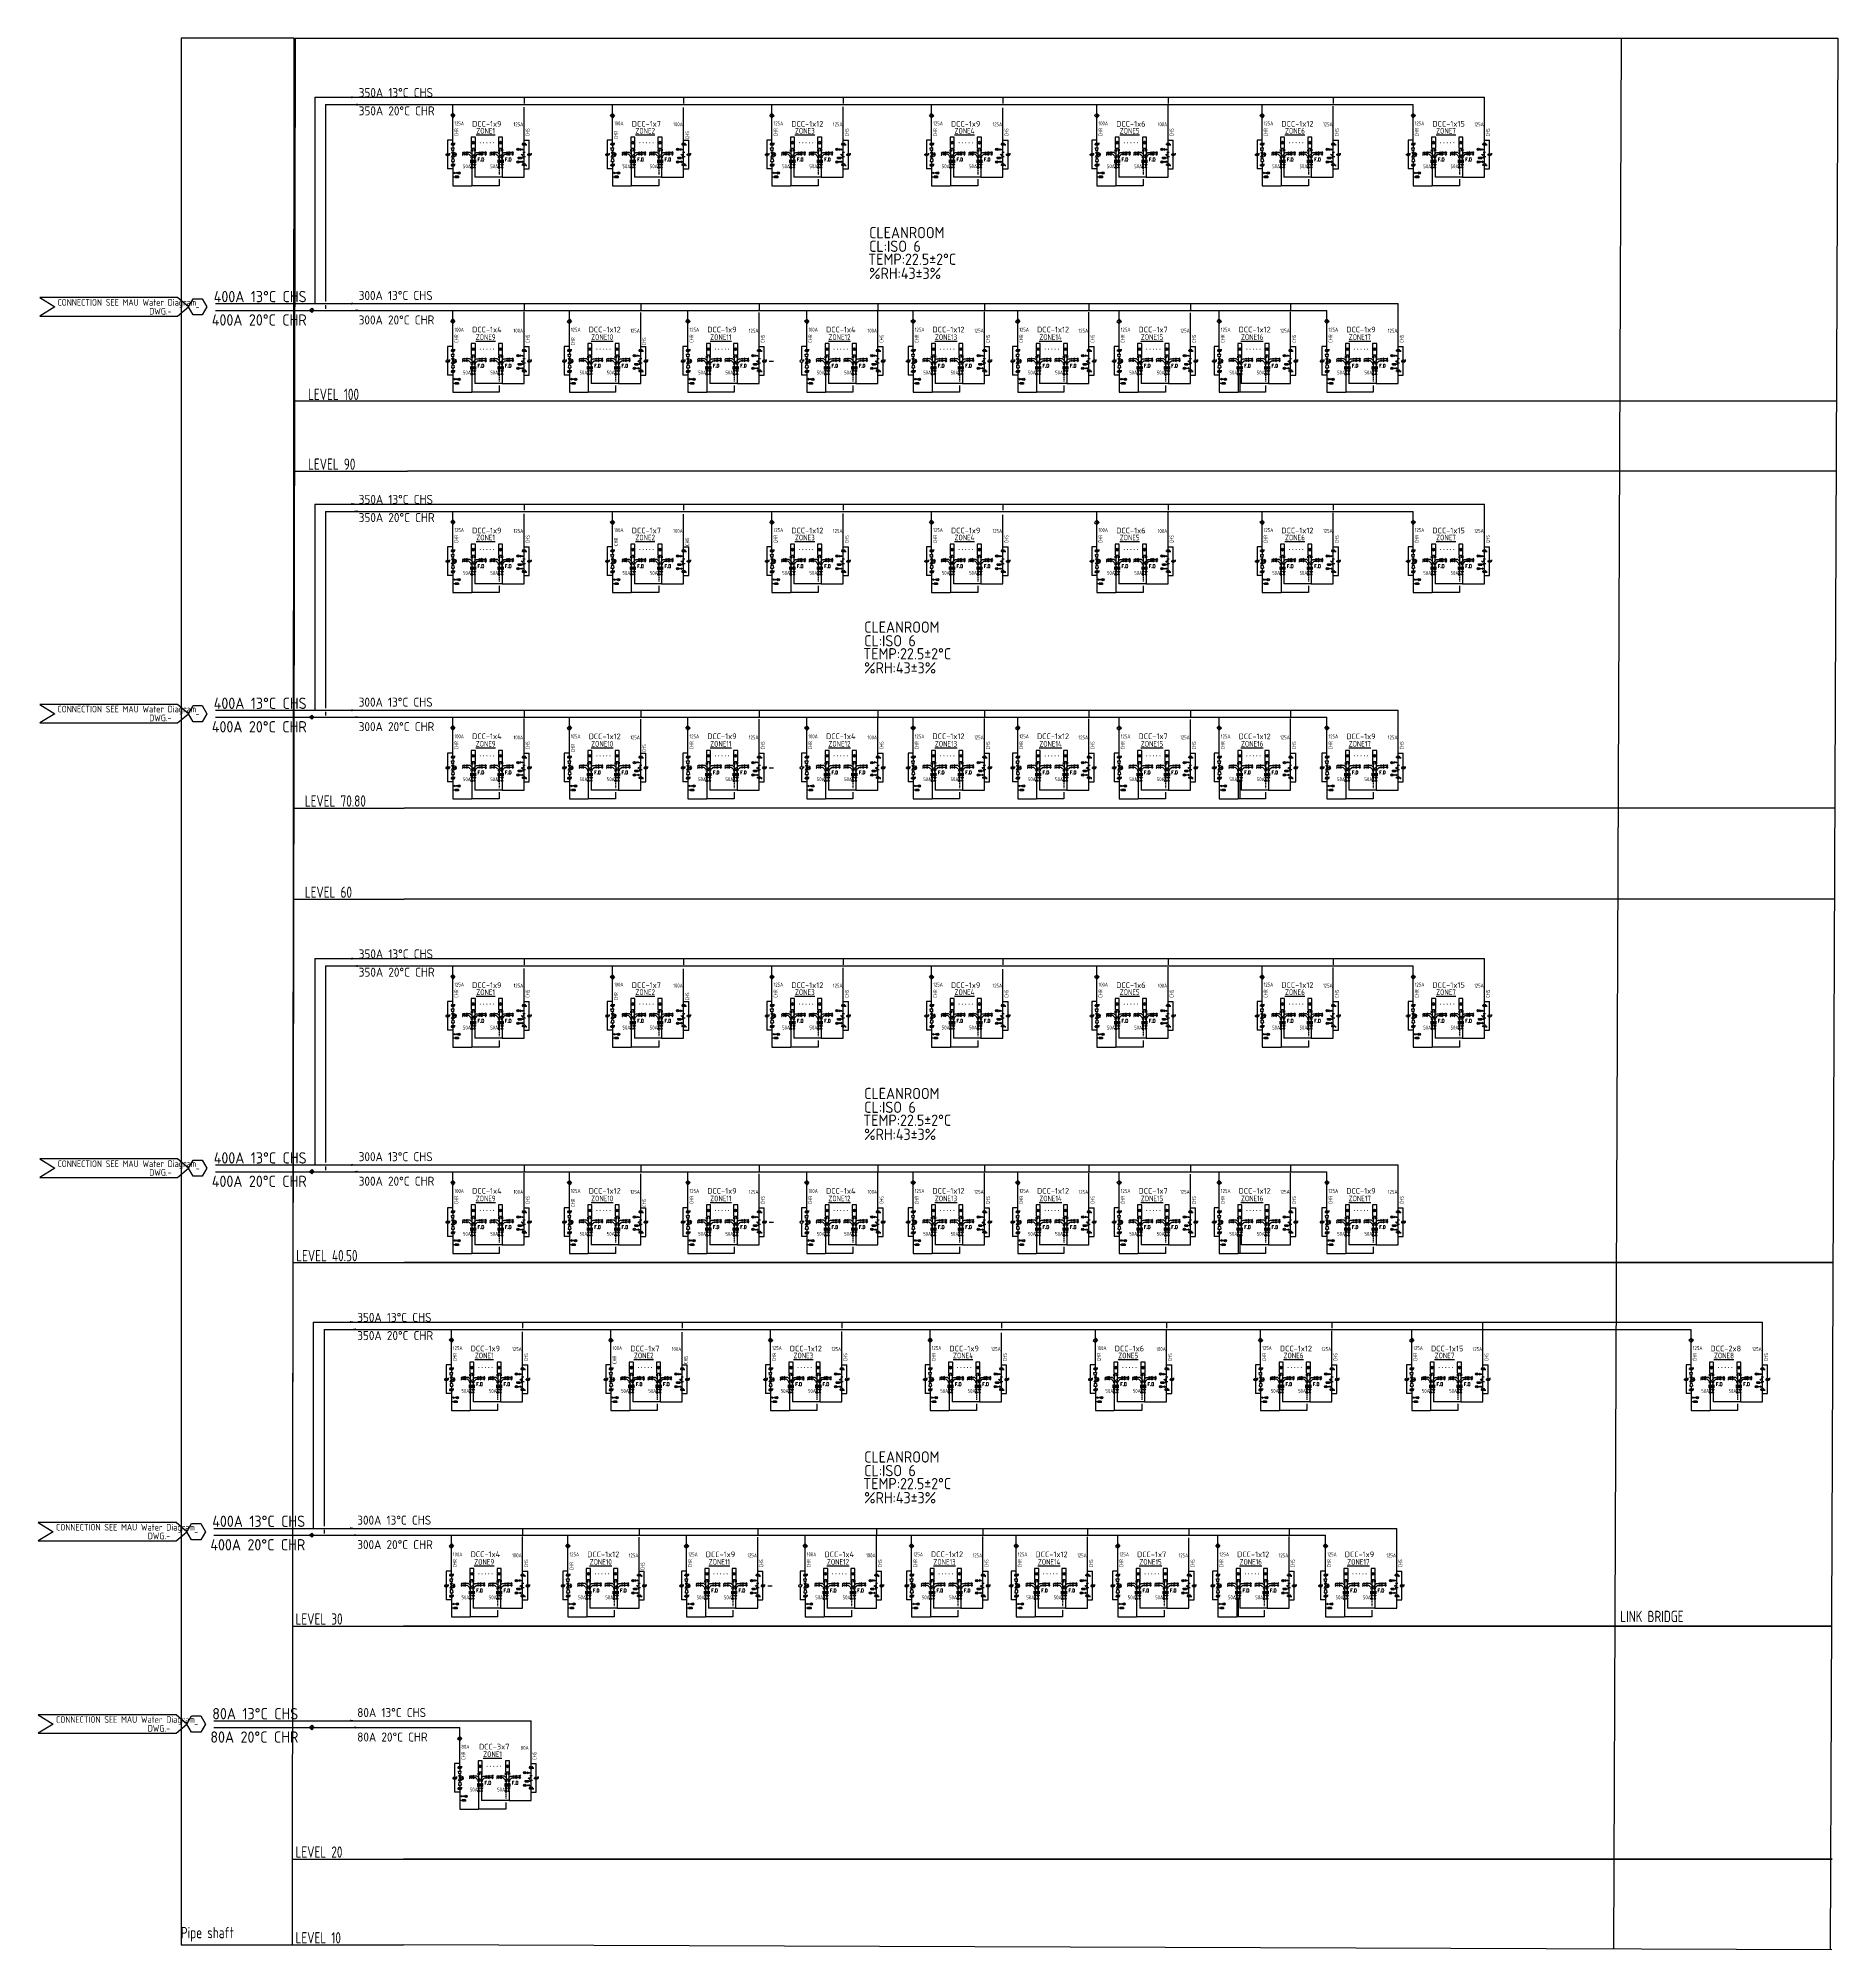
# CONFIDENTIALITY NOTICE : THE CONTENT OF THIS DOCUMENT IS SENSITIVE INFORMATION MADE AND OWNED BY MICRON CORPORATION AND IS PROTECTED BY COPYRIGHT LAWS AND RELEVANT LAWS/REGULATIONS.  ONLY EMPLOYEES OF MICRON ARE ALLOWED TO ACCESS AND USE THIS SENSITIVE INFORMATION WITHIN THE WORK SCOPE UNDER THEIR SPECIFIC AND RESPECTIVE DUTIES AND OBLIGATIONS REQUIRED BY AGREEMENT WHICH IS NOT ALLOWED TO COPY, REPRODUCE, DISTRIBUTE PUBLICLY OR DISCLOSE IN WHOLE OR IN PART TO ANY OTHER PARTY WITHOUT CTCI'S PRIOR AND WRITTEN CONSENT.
# Model space of a CAD drawing. Header units: millimetres. Extents: x 4929 to 7191, y -208 to 1486.
# Drawn here: x 4929 to 6524, y -208 to 1486 of the extents above; entities that cross this region are included whole.
import ezdxf
from ezdxf.enums import TextEntityAlignment as Align

# ---------------------------------------------------------------- set-up
doc = ezdxf.new("R2010")
doc.units = ezdxf.units.MM
doc.linetypes.add('HIDDEN', pattern=[9.525, 6.35, -3.175])
doc.linetypes.add('HIDDEN2', pattern=[0.1875, 0.125, -0.0625])
for name, color, linetype in [('0-CHR-中溫', 30, 'Continuous'), ('0-CHS-中溫', 3, 'Continuous'), ('A-DETL-01', 1, 'Continuous'), ('M-CEQPM-TEXT', 3, 'Continuous'), ('M-CPIPE-TEXT', 3, 'Continuous'), ('M-CPIPE-VAVE', 2, 'Continuous'), ('M-CWTR-PIPE', 130, 'Continuous'), ('M-EQPM-TXT', 4, 'Continuous'), ('M-HVAC-CMAH', 3, 'Continuous'), ('M-PIPE-CHWR20', 110, 'Continuous'), ('U-PCW-VALVE', 2, 'Continuous')]:
    doc.layers.add(name, color=color, linetype=linetype)
doc.styles.add('AA-TXT', font='isocp.shx', dxfattribs={"bigfont": 'chineset.shx'})
doc.styles.add('STDTEXT', font='simplex.shx', dxfattribs={"bigfont": 'china.shx'})

# ---------------------------------------------------------------- blocks, each defined once
blk = doc.blocks.new('DIM3')
blk.add_solid([(40, -7), (40, 7), (0, 0)])
blk = doc.blocks.new('DCC PIPE')
at = {"layer": 'U-PCW-VALVE'}
h = blk.add_hatch(dxfattribs=at)
h.set_pattern_fill('ANSI37', color=256, scale=2.66144, angle=90, style=0)
h.set_pattern_definition([(135, (188.80367, -130.49455), (-0.2352403, -0.2352403), []), (225, (188.80367, -130.49455), (0.2352403, -0.2352403), [])])
h.paths.add_polyline_path([(-0.7, 3.7), (-0.7, 5.8), (0.7, 5.8), (0.7, 3.7)])
h = blk.add_hatch(dxfattribs=at)
h.set_pattern_fill('ANSI37', color=256, scale=2.66144, angle=90, style=0)
h.set_pattern_definition([(135, (190.9487, -130.49455), (-0.2352403, -0.2352403), []), (225, (190.9487, -130.49455), (0.2352403, -0.2352403), [])])
h.paths.add_polyline_path([(1.5, 3.7), (1.5, 5.8), (2.8, 5.8), (2.8, 3.7)])
h = blk.add_hatch(dxfattribs=at)
h.set_pattern_fill('ANSI37', color=256, scale=2.66144, angle=90, style=0)
h.set_pattern_definition([(135, (208.65864, -130.49455), (-0.2352403, -0.2352403), []), (225, (208.65864, -130.49455), (0.2352403, -0.2352403), [])])
h.paths.add_polyline_path([(19.2, 3.7), (19.2, 5.8), (20.5, 5.8), (20.5, 3.7)])
h = blk.add_hatch(dxfattribs=at)
h.set_pattern_fill('ANSI37', color=256, scale=2.66144, angle=90, style=0)
h.set_pattern_definition([(135, (210.80367, -130.49455), (-0.2352403, -0.2352403), []), (225, (210.80367, -130.49455), (0.2352403, -0.2352403), [])])
h.paths.add_polyline_path([(21.3, 3.7), (21.3, 5.8), (22.7, 5.8), (22.7, 3.7)])
at = {"layer": '0-CHR-中溫', "ltscale": 1000}
for p, q in [((0, 12.5), (0, 8.5)), ((0, 7.2), (0, 5.8)), ((0, 3.7), (0, 2.7)), ((19.9, 12.5), (19.9, 8.5)), ((19.9, 7.2), (19.9, 5.8)), ((19.9, 3.7), (19.9, 2.7))]:
    blk.add_line(p, q, dxfattribs=at)
for centre in [(0, 7.8), (19.9, 7.8)]:
    blk.add_arc(centre, 0.667, 167.3219, 102.6781, dxfattribs=at)
at = {"layer": '0-CHS-中溫', "ltscale": 1000}
for p, q in [((2.1, 12.5), (2.1, 8.5)), ((2.1, 7.2), (2.1, 5.8)), ((2.1, 3.7), (2.1, 2.7)), ((22, 12.5), (22, 8.5)), ((22, 7.2), (22, 5.8)), ((22, 3.7), (22, 2.7))]:
    blk.add_line(p, q, dxfattribs=at)
for centre in [(2.1, 7.8), (22, 7.8)]:
    blk.add_arc(centre, 0.667, 167.3219, 102.6781, dxfattribs=at)
at = {"layer": 'M-CPIPE-VAVE'}
for p, q in [((-5.5, 11.2), (-6.4, 11.2)), ((-5.5, 9.9), (-6.4, 9.9)), ((-3.4, 11.7), (-5.5, 10.7)), ((-5.5, 11.7), (-3.4, 10.7)), ((-5.5, 11.7), (-5.5, 10.7)), ((-3.4, 10.4), (-5.5, 9.4)), ((-5.5, 10.4), (-3.4, 9.4)), ((-5.5, 10.4), (-5.5, 9.4)), ((-3.4, 10.7), (-3.4, 11.7)), ((-1.2, 11.2), (-3.4, 11.2)), ((-3.4, 9.4), (-3.4, 10.4)), ((-2.1, 9.9), (-3.4, 9.9)), ((0, 7.8), (-2.1, 9.9)), ((2.1, 7.8), (-1.2, 11.2)), ((0.5, 8.3), (0.7, 8.6)), ((1.5, 9.4), (3.3, 11.2)), ((2.6, 8.3), (4.2, 9.9)), ((3.3, 11.2), (5.5, 11.2)), ((4.2, 9.9), (5.5, 9.9)), ((5.5, 10.7), (5.5, 11.7)), ((7.6, 11.7), (5.5, 10.7)), ((5.5, 11.7), (7.6, 10.7)), ((5.5, 9.4), (5.5, 10.4)), ((7.6, 10.4), (5.5, 9.4)), ((5.5, 10.4), (7.6, 9.4)), ((7.6, 11.7), (7.6, 10.7)), ((9.9, 11.2), (7.6, 11.2)), ((7.6, 10.4), (7.6, 9.4)), ((9.9, 9.9), (7.6, 9.9)), ((9.8, 12), (10.6, 11.2)), ((9.8, 10.3), (10.6, 11.2)), ((9.8, 10.8), (10.6, 9.9)), ((9.8, 9.1), (10.6, 9.9)), ((14.4, 11.2), (13.5, 11.2)), ((14.4, 9.9), (13.5, 9.9)), ((16.5, 11.7), (14.4, 10.7)), ((14.4, 11.7), (16.5, 10.7)), ((14.4, 11.7), (14.4, 10.7)), ((16.5, 10.4), (14.4, 9.4)), ((14.4, 10.4), (16.5, 9.4)), ((14.4, 10.4), (14.4, 9.4)), ((16.5, 10.7), (16.5, 11.7)), ((18.7, 11.2), (16.5, 11.2)), ((16.5, 9.4), (16.5, 10.4)), ((17.8, 9.9), (16.5, 9.9)), ((19.9, 7.8), (17.8, 9.9)), ((22, 7.8), (18.7, 11.2)), ((20.3, 8.3), (20.6, 8.6)), ((21.4, 9.4), (23.2, 11.2)), ((22.5, 8.3), (24.1, 9.9)), ((23.2, 11.2), (25.4, 11.2)), ((24.1, 9.9), (25.4, 9.9)), ((25.4, 10.7), (25.4, 11.7)), ((27.5, 11.7), (25.4, 10.7)), ((25.4, 11.7), (27.5, 10.7)), ((25.4, 9.4), (25.4, 10.4)), ((27.5, 10.4), (25.4, 9.4)), ((25.4, 10.4), (27.5, 9.4)), ((27.5, 11.7), (27.5, 10.7)), ((29.7, 11.2), (27.5, 11.2)), ((27.5, 10.4), (27.5, 9.4)), ((29.7, 9.9), (27.5, 9.9)), ((29.7, 12), (30.4, 11.2)), ((29.7, 10.3), (30.4, 11.2)), ((29.7, 10.8), (30.4, 9.9)), ((29.7, 9.1), (30.4, 9.9))]:
    blk.add_line(p, q, dxfattribs=at)
for centre in [(-6.4, 10.8), (-6.4, 9.6), (13.5, 10.8), (13.5, 9.6)]:
    blk.add_arc(centre, 0.35, 90, 270, dxfattribs=at)
at = {"layer": 'M-CWTR-PIPE'}
for p, q in [((0, 14.3), (0, 13.2)), ((0.2, 18.3), (2, 18.3)), ((2.1, 14.3), (2.1, 13.2)), ((19.9, 14.3), (19.9, 13.2)), ((20, 18.3), (21.8, 18.3)), ((22, 14.3), (22, 13.2)), ((-0.8, 13.2), (0.8, 13.2)), ((2.9, 13.2), (1.3, 13.2)), ((19.1, 13.2), (20.7, 13.2)), ((22.8, 13.2), (21.2, 13.2))]:
    blk.add_line(p, q, dxfattribs=at)
for points in [[(2.6, 14.3), (2.6, 22.3), (-0.4, 22.3), (-0.4, 14.3)], [(22.4, 14.3), (22.4, 22.3), (19.4, 22.3), (19.4, 14.3)]]:
    blk.add_lwpolyline(points, close=True, dxfattribs=at)
for centre in [(1.1, 18.3), (20.9, 18.3)]:
    blk.add_circle(centre, 1.07, dxfattribs=at)
at = {"layer": 'M-HVAC-CMAH', "const_width": 0.32}
for points in [[(6.4, 18.3, 1), (6, 18.3, 1)], [(8.8, 18.3, 1), (8.4, 18.3, 1)], [(11.2, 18.3, 1), (10.8, 18.3, 1)], [(13.6, 18.3, 1), (13.2, 18.3, 1)], [(16, 18.3, 1), (15.6, 18.3, 1)]]:
    blk.add_lwpolyline(points, format="xyb", close=True, dxfattribs=at)
at = {"layer": 'U-PCW-VALVE'}
for p, q in [((-0.8, 12.5), (0.8, 12.5)), ((-0.7, 5.8), (0.7, 5.8)), ((-0.7, 3.7), (-0.7, 5.8)), ((0.7, 3.7), (-0.7, 3.7)), ((0.7, 2.7), (-0.7, 2.7)), ((-0.7, 0), (0.7, 2.7)), ((-0.7, 2.7), (0.7, 0)), ((-0.7, 0), (0.7, 0)), ((0.7, 5.8), (0.7, 3.7)), ((2.9, 12.5), (1.3, 12.5)), ((1.5, 5.8), (2.8, 5.8)), ((1.5, 3.7), (1.5, 5.8)), ((2.8, 3.7), (1.5, 3.7)), ((1.5, 2.7), (2.8, 2.7)), ((2.8, 2.7), (1.5, 0)), ((2.8, 0), (1.5, 2.7)), ((2.8, 0), (1.5, 0)), ((2.8, 5.8), (2.8, 3.7)), ((19.1, 12.5), (20.7, 12.5)), ((19.2, 5.8), (20.5, 5.8)), ((19.2, 3.7), (19.2, 5.8)), ((20.5, 3.7), (19.2, 3.7)), ((20.5, 2.7), (19.2, 2.7)), ((19.2, 2.7), (20.5, 0)), ((19.2, 0), (20.5, 2.7)), ((19.2, 0), (20.5, 0)), ((20.5, 5.8), (20.5, 3.7)), ((22.8, 12.5), (21.2, 12.5)), ((21.3, 5.8), (22.7, 5.8)), ((21.3, 3.7), (21.3, 5.8)), ((22.7, 3.7), (21.3, 3.7)), ((21.3, 2.7), (22.7, 2.7)), ((22.7, 0), (21.3, 2.7)), ((22.7, 2.7), (21.3, 0)), ((22.7, 0), (21.3, 0)), ((22.7, 5.8), (22.7, 3.7))]:
    blk.add_line(p, q, dxfattribs=at)
at = {"layer": 'M-CPIPE-VAVE', "linetype": 'HIDDEN2', "xscale": -0.04545454545450411, "yscale": 0.04545454545450411, "zscale": 0.045454545454545}
for p in [(9.9, 11.2), (9.9, 9.9), (29.7, 11.2), (29.7, 9.9)]:
    blk.add_blockref('DIM3', p, dxfattribs=at)

msp = doc.modelspace()

# ---------------------------------------------------------------- linework, layer by layer
at = {"color": 1}
msp.add_lwpolyline([(5155.8, 1485.6), (5055.6, 1485.6), (5055.6, -203.9), (5154.5, -203.9)], close=True, dxfattribs=at)
at = {"layer": '0-CHR-中溫', "ltscale": 1000}
for p, q in [((5183.7, 1426.7), (6147.7, 1426.7)), ((5254, 1426.7), (6147.7, 1426.7)), ((5296.5, 1392.8), (5296.5, 1427)), ((5438, 1392.8), (5438, 1426.7)), ((5579.4, 1392.8), (5579.4, 1426.6)), ((5720.9, 1392.8), (5720.9, 1426.6)), ((5867.4, 1392.8), (5867.4, 1426.6)), ((6013.8, 1392.8), (6013.8, 1426.7)), ((6147.7, 1392.8), (6147.7, 1426.7)), ((5291.9, 1395.3), (5291.9, 1383.6)), ((5296.5, 1395.3), (5291.9, 1395.3)), ((5296.5, 1390.4), (5296.5, 1388.5)), ((5433.4, 1395.3), (5433.4, 1383.6)), ((5438, 1395.3), (5433.4, 1395.3)), ((5438, 1390.4), (5438, 1388.5)), ((5574.9, 1395.3), (5574.9, 1383.6)), ((5579.4, 1395.3), (5574.9, 1395.3)), ((5579.4, 1390.4), (5579.4, 1388.5)), ((5716.4, 1395.3), (5716.4, 1383.6)), ((5720.9, 1395.3), (5716.4, 1395.3)), ((5720.9, 1390.4), (5720.9, 1388.5)), ((5862.8, 1395.3), (5862.8, 1383.6)), ((5867.4, 1395.3), (5862.8, 1395.3)), ((5867.4, 1390.4), (5867.4, 1388.5)), ((6009.3, 1395.3), (6009.3, 1383.6)), ((6013.8, 1395.3), (6009.3, 1395.3)), ((6013.8, 1390.4), (6013.8, 1388.5)), ((6143.2, 1395.3), (6143.2, 1383.6)), ((6147.7, 1395.3), (6143.2, 1395.3)), ((6147.7, 1390.4), (6147.7, 1388.5)), ((5291.9, 1381.2), (5291.9, 1369.9)), ((5296.5, 1386.1), (5296.5, 1384.6)), ((5296.5, 1378.7), (5296.5, 1380.1)), ((5296.5, 1376.2), (5296.5, 1374.3)), ((5433.4, 1381.2), (5433.4, 1369.9)), ((5438, 1386.1), (5438, 1384.6)), ((5438, 1378.7), (5438, 1380.1)), ((5438, 1376.2), (5438, 1374.3)), ((5574.9, 1381.2), (5574.9, 1369.9)), ((5579.4, 1386.1), (5579.4, 1384.6)), ((5579.4, 1378.7), (5579.4, 1380.1)), ((5579.4, 1376.2), (5579.4, 1374.3)), ((5716.4, 1381.2), (5716.4, 1369.9)), ((5720.9, 1386.1), (5720.9, 1384.6)), ((5720.9, 1378.7), (5720.9, 1380.1)), ((5720.9, 1376.2), (5720.9, 1374.3)), ((5862.8, 1381.2), (5862.8, 1369.9)), ((5867.4, 1386.1), (5867.4, 1384.6)), ((5867.4, 1378.7), (5867.4, 1380.1)), ((5867.4, 1376.2), (5867.4, 1374.3)), ((6009.3, 1381.2), (6009.3, 1369.9)), ((6013.8, 1386.1), (6013.8, 1384.6)), ((6013.8, 1378.7), (6013.8, 1380.1)), ((6013.8, 1376.2), (6013.8, 1374.3)), ((6143.2, 1381.2), (6143.2, 1369.9)), ((6147.7, 1386.1), (6147.7, 1384.6)), ((6147.7, 1378.7), (6147.7, 1380.1)), ((6147.7, 1376.2), (6147.7, 1374.3)), ((5296.5, 1369.9), (5291.9, 1369.9)), ((5296.5, 1371.9), (5296.5, 1354.7)), ((5313.3, 1370.6), (5313.3, 1354.7)), ((5337.5, 1360.7), (5337.5, 1354.7)), ((5438, 1369.9), (5433.4, 1369.9)), ((5438, 1371.9), (5438, 1354.7)), ((5454.7, 1370.6), (5454.7, 1354.7)), ((5479, 1360.7), (5479, 1354.7)), ((5579.4, 1369.9), (5574.9, 1369.9)), ((5579.4, 1371.9), (5579.4, 1354.7)), ((5596.2, 1370.6), (5596.2, 1354.7)), ((5620.4, 1360.7), (5620.4, 1354.7)), ((5720.9, 1369.9), (5716.4, 1369.9)), ((5720.9, 1371.9), (5720.9, 1354.7)), ((5737.7, 1370.6), (5737.7, 1354.7)), ((5761.9, 1360.7), (5761.9, 1354.7)), ((5867.4, 1369.9), (5862.8, 1369.9)), ((5867.4, 1371.9), (5867.4, 1354.7)), ((5884.1, 1370.6), (5884.1, 1354.7)), ((5908.4, 1360.7), (5908.4, 1354.7)), ((6013.8, 1369.9), (6009.3, 1369.9)), ((6013.8, 1371.9), (6013.8, 1354.7)), ((6030.6, 1370.6), (6030.6, 1354.7)), ((6054.8, 1360.7), (6054.8, 1354.7)), ((6147.7, 1369.9), (6143.2, 1369.9)), ((6147.7, 1371.9), (6147.7, 1354.7)), ((6164.5, 1370.6), (6164.5, 1354.7)), ((6188.7, 1360.7), (6188.7, 1354.7)), ((5296.5, 1354.7), (5313.3, 1354.7)), ((5337.5, 1354.7), (5313.3, 1354.7)), ((5438, 1354.7), (5454.7, 1354.7)), ((5479, 1354.7), (5454.7, 1354.7)), ((5579.4, 1354.7), (5596.2, 1354.7)), ((5620.4, 1354.7), (5596.2, 1354.7)), ((5720.9, 1354.7), (5737.7, 1354.7)), ((5761.9, 1354.7), (5737.7, 1354.7)), ((5867.4, 1354.7), (5884.1, 1354.7)), ((5908.4, 1354.7), (5884.1, 1354.7)), ((6013.8, 1354.7), (6030.6, 1354.7)), ((6054.8, 1354.7), (6030.6, 1354.7)), ((6147.7, 1354.7), (6164.5, 1354.7)), ((6188.7, 1354.7), (6164.5, 1354.7)), ((5086.1, 1244.3), (6071.3, 1244.3)), ((5296.5, 1210), (5296.5, 1244.4)), ((5399.8, 1210), (5399.8, 1244.3)), ((5504.9, 1210), (5504.9, 1244.3)), ((5610.2, 1210), (5610.2, 1244.4)), ((5704.5, 1210), (5704.5, 1244.4)), ((5797.2, 1210), (5797.2, 1244.3)), ((5887.2, 1210), (5887.2, 1244.3)), ((5975.9, 1210), (5975.9, 1244.3)), ((6071.3, 1210), (6071.3, 1244.3)), ((5291.9, 1212.5), (5291.9, 1200.8)), ((5296.5, 1212.5), (5291.9, 1212.5)), ((5296.5, 1207.6), (5296.5, 1205.7)), ((5296.5, 1203.3), (5296.5, 1201.8)), ((5395.3, 1212.5), (5395.3, 1200.8)), ((5399.8, 1212.5), (5395.3, 1212.5)), ((5399.8, 1207.6), (5399.8, 1205.7)), ((5399.8, 1203.3), (5399.8, 1201.8)), ((5500.4, 1212.5), (5500.4, 1200.8)), ((5504.9, 1212.5), (5500.4, 1212.5)), ((5504.9, 1207.6), (5504.9, 1205.7)), ((5504.9, 1203.3), (5504.9, 1201.8)), ((5605.6, 1212.5), (5605.6, 1200.8)), ((5610.2, 1212.5), (5605.6, 1212.5)), ((5610.2, 1207.6), (5610.2, 1205.7)), ((5610.2, 1203.3), (5610.2, 1201.8)), ((5700, 1212.5), (5700, 1200.8)), ((5704.5, 1212.5), (5700, 1212.5)), ((5704.5, 1207.6), (5704.5, 1205.7)), ((5704.5, 1203.3), (5704.5, 1201.8)), ((5792.6, 1212.5), (5792.6, 1200.8)), ((5797.2, 1212.5), (5792.6, 1212.5)), ((5797.2, 1207.6), (5797.2, 1205.7)), ((5797.2, 1203.3), (5797.2, 1201.8)), ((5882.6, 1212.5), (5882.6, 1200.8)), ((5887.2, 1212.5), (5882.6, 1212.5)), ((5887.2, 1207.6), (5887.2, 1205.7)), ((5887.2, 1203.3), (5887.2, 1201.8)), ((5971.3, 1212.5), (5971.3, 1200.8)), ((5975.9, 1212.5), (5971.3, 1212.5)), ((5975.9, 1207.6), (5975.9, 1205.7)), ((5975.9, 1203.3), (5975.9, 1201.8)), ((6066.8, 1212.5), (6066.8, 1200.8)), ((6071.3, 1212.5), (6066.8, 1212.5)), ((6071.3, 1207.6), (6071.3, 1205.7)), ((6071.3, 1203.3), (6071.3, 1201.8)), ((5291.9, 1198.3), (5291.9, 1187)), ((5296.5, 1187), (5291.9, 1187)), ((5296.5, 1195.8), (5296.5, 1197.3)), ((5296.5, 1193.4), (5296.5, 1191.5)), ((5296.5, 1189), (5296.5, 1171.9)), ((5313.3, 1187.7), (5313.3, 1171.9)), ((5395.3, 1198.3), (5395.3, 1187)), ((5399.8, 1187), (5395.3, 1187)), ((5399.8, 1195.8), (5399.8, 1197.3)), ((5399.8, 1193.4), (5399.8, 1191.5)), ((5399.8, 1189), (5399.8, 1171.9)), ((5416.6, 1187.7), (5416.6, 1171.9)), ((5500.4, 1198.3), (5500.4, 1187)), ((5504.9, 1187), (5500.4, 1187)), ((5504.9, 1195.8), (5504.9, 1197.3)), ((5504.9, 1193.4), (5504.9, 1191.5)), ((5504.9, 1189), (5504.9, 1171.9)), ((5521.7, 1187.7), (5521.7, 1171.9)), ((5605.6, 1198.3), (5605.6, 1187)), ((5610.2, 1187), (5605.6, 1187)), ((5610.2, 1195.8), (5610.2, 1197.3)), ((5610.2, 1193.4), (5610.2, 1191.5)), ((5610.2, 1189), (5610.2, 1171.9)), ((5626.9, 1187.7), (5626.9, 1171.9)), ((5700, 1198.3), (5700, 1187)), ((5704.5, 1187), (5700, 1187)), ((5704.5, 1195.8), (5704.5, 1197.3)), ((5704.5, 1193.4), (5704.5, 1191.5)), ((5704.5, 1189), (5704.5, 1171.9)), ((5721.3, 1187.7), (5721.3, 1171.9)), ((5792.6, 1198.3), (5792.6, 1187)), ((5797.2, 1187), (5792.6, 1187)), ((5797.2, 1195.8), (5797.2, 1197.3)), ((5797.2, 1193.4), (5797.2, 1191.5)), ((5797.2, 1189), (5797.2, 1171.9)), ((5814, 1187.7), (5814, 1171.9)), ((5882.6, 1198.3), (5882.6, 1187)), ((5887.2, 1187), (5882.6, 1187)), ((5887.2, 1195.8), (5887.2, 1197.3)), ((5887.2, 1193.4), (5887.2, 1191.5)), ((5887.2, 1189), (5887.2, 1171.9)), ((5904, 1187.7), (5904, 1171.9)), ((5971.3, 1198.3), (5971.3, 1187)), ((5975.9, 1187), (5971.3, 1187)), ((5975.9, 1195.8), (5975.9, 1197.3)), ((5975.9, 1193.4), (5975.9, 1191.5)), ((5975.9, 1189), (5975.9, 1171.9)), ((5992.7, 1187.7), (5992.7, 1171.9)), ((5994, 1189), (5994, 1171.9)), ((6066.8, 1198.3), (6066.8, 1187)), ((6071.3, 1187), (6066.8, 1187)), ((6071.3, 1195.8), (6071.3, 1197.3)), ((6071.3, 1193.4), (6071.3, 1191.5)), ((6071.3, 1189), (6071.3, 1171.9)), ((6088.1, 1187.7), (6088.1, 1171.9)), ((5296.5, 1171.9), (5313.3, 1171.9)), ((5337.5, 1171.9), (5313.3, 1171.9)), ((5337.5, 1177.9), (5337.5, 1171.9)), ((5399.8, 1171.9), (5416.6, 1171.9)), ((5440.8, 1171.9), (5416.6, 1171.9)), ((5440.8, 1177.9), (5440.8, 1171.9)), ((5504.9, 1171.9), (5521.7, 1171.9)), ((5545.9, 1171.9), (5521.7, 1171.9)), ((5545.9, 1177.9), (5545.9, 1171.9)), ((5610.2, 1171.9), (5626.9, 1171.9)), ((5651.2, 1171.9), (5626.9, 1171.9)), ((5651.2, 1177.9), (5651.2, 1171.9)), ((5704.5, 1171.9), (5721.3, 1171.9)), ((5745.5, 1171.9), (5721.3, 1171.9)), ((5745.5, 1177.9), (5745.5, 1171.9)), ((5797.2, 1171.9), (5814, 1171.9)), ((5838.2, 1171.9), (5814, 1171.9)), ((5838.2, 1177.9), (5838.2, 1171.9)), ((5887.2, 1171.9), (5904, 1171.9)), ((5928.2, 1171.9), (5904, 1171.9)), ((5928.2, 1177.9), (5928.2, 1171.9)), ((5975.9, 1171.9), (5992.7, 1171.9)), ((6016.9, 1171.9), (5992.7, 1171.9)), ((6016.9, 1177.9), (6016.9, 1171.9)), ((6071.3, 1171.9), (6088.1, 1171.9)), ((6112.3, 1171.9), (6088.1, 1171.9)), ((6112.3, 1177.9), (6112.3, 1171.9)), ((5183.7, 1066.3), (6147.7, 1066.3)), ((5254, 1066.3), (6147.7, 1066.3)), ((5296.5, 1032.4), (5296.5, 1066.6)), ((5438, 1032.4), (5438, 1066.3)), ((5579.4, 1032.4), (5579.4, 1066.2)), ((5720.9, 1032.4), (5720.9, 1066.2)), ((5867.4, 1032.4), (5867.4, 1066.2)), ((6013.8, 1032.4), (6013.8, 1066.3)), ((6147.7, 1032.4), (6147.7, 1066.3)), ((5291.9, 1034.9), (5291.9, 1023.2)), ((5296.5, 1034.9), (5291.9, 1034.9)), ((5433.4, 1034.9), (5433.4, 1023.2)), ((5438, 1034.9), (5433.4, 1034.9)), ((5574.9, 1034.9), (5574.9, 1023.2)), ((5579.4, 1034.9), (5574.9, 1034.9)), ((5716.4, 1034.9), (5716.4, 1023.2)), ((5720.9, 1034.9), (5716.4, 1034.9)), ((5862.8, 1034.9), (5862.8, 1023.2)), ((5867.4, 1034.9), (5862.8, 1034.9)), ((6009.3, 1034.9), (6009.3, 1023.2)), ((6013.8, 1034.9), (6009.3, 1034.9)), ((6143.2, 1034.9), (6143.2, 1023.2)), ((6147.7, 1034.9), (6143.2, 1034.9)), ((5291.9, 1020.7), (5291.9, 1009.4)), ((5296.5, 1030), (5296.5, 1028.1)), ((5296.5, 1025.7), (5296.5, 1024.2)), ((5296.5, 1018.2), (5296.5, 1019.7)), ((5433.4, 1020.7), (5433.4, 1009.4)), ((5438, 1030), (5438, 1028.1)), ((5438, 1025.7), (5438, 1024.2)), ((5438, 1018.2), (5438, 1019.7)), ((5574.9, 1020.7), (5574.9, 1009.4)), ((5579.4, 1030), (5579.4, 1028.1)), ((5579.4, 1025.7), (5579.4, 1024.2)), ((5579.4, 1018.2), (5579.4, 1019.7)), ((5716.4, 1020.7), (5716.4, 1009.4)), ((5720.9, 1030), (5720.9, 1028.1)), ((5720.9, 1025.7), (5720.9, 1024.2)), ((5720.9, 1018.2), (5720.9, 1019.7)), ((5862.8, 1020.7), (5862.8, 1009.4)), ((5867.4, 1030), (5867.4, 1028.1)), ((5867.4, 1025.7), (5867.4, 1024.2)), ((5867.4, 1018.2), (5867.4, 1019.7)), ((6009.3, 1020.7), (6009.3, 1009.4)), ((6013.8, 1030), (6013.8, 1028.1)), ((6013.8, 1025.7), (6013.8, 1024.2)), ((6013.8, 1018.2), (6013.8, 1019.7)), ((6143.2, 1020.7), (6143.2, 1009.4)), ((6147.7, 1030), (6147.7, 1028.1)), ((6147.7, 1025.7), (6147.7, 1024.2)), ((6147.7, 1018.2), (6147.7, 1019.7)), ((5296.5, 1009.4), (5291.9, 1009.4)), ((5296.5, 1015.8), (5296.5, 1013.9)), ((5296.5, 1011.5), (5296.5, 994.3)), ((5313.3, 1010.1), (5313.3, 994.3)), ((5337.5, 1000.3), (5337.5, 994.3)), ((5438, 1009.4), (5433.4, 1009.4)), ((5438, 1015.8), (5438, 1013.9)), ((5438, 1011.5), (5438, 994.3)), ((5454.7, 1010.1), (5454.7, 994.3)), ((5479, 1000.3), (5479, 994.3)), ((5579.4, 1009.4), (5574.9, 1009.4)), ((5579.4, 1015.8), (5579.4, 1013.9)), ((5579.4, 1011.5), (5579.4, 994.3)), ((5596.2, 1010.1), (5596.2, 994.3)), ((5620.4, 1000.3), (5620.4, 994.3)), ((5720.9, 1009.4), (5716.4, 1009.4)), ((5720.9, 1015.8), (5720.9, 1013.9)), ((5720.9, 1011.5), (5720.9, 994.3)), ((5737.7, 1010.1), (5737.7, 994.3)), ((5761.9, 1000.3), (5761.9, 994.3)), ((5867.4, 1009.4), (5862.8, 1009.4)), ((5867.4, 1015.8), (5867.4, 1013.9)), ((5867.4, 1011.5), (5867.4, 994.3)), ((5884.1, 1010.1), (5884.1, 994.3)), ((5908.4, 1000.3), (5908.4, 994.3)), ((6013.8, 1009.4), (6009.3, 1009.4)), ((6013.8, 1015.8), (6013.8, 1013.9)), ((6013.8, 1011.5), (6013.8, 994.3)), ((6030.6, 1010.1), (6030.6, 994.3)), ((6054.8, 1000.3), (6054.8, 994.3)), ((6147.7, 1009.4), (6143.2, 1009.4)), ((6147.7, 1015.8), (6147.7, 1013.9)), ((6147.7, 1011.5), (6147.7, 994.3)), ((6164.5, 1010.1), (6164.5, 994.3)), ((6188.7, 1000.3), (6188.7, 994.3)), ((5296.5, 994.3), (5313.3, 994.3)), ((5337.5, 994.3), (5313.3, 994.3)), ((5438, 994.3), (5454.7, 994.3)), ((5479, 994.3), (5454.7, 994.3)), ((5579.4, 994.3), (5596.2, 994.3)), ((5620.4, 994.3), (5596.2, 994.3)), ((5720.9, 994.3), (5737.7, 994.3)), ((5761.9, 994.3), (5737.7, 994.3)), ((5867.4, 994.3), (5884.1, 994.3)), ((5908.4, 994.3), (5884.1, 994.3)), ((6013.8, 994.3), (6030.6, 994.3)), ((6054.8, 994.3), (6030.6, 994.3)), ((6147.7, 994.3), (6164.5, 994.3)), ((6188.7, 994.3), (6164.5, 994.3)), ((5086.1, 883.9), (6071.3, 883.9)), ((5296.5, 849.6), (5296.5, 883.9)), ((5399.8, 849.6), (5399.8, 883.9)), ((5504.9, 849.6), (5504.9, 883.9)), ((5610.2, 849.6), (5610.2, 884)), ((5704.5, 849.6), (5704.5, 884)), ((5797.2, 849.6), (5797.2, 883.9)), ((5887.2, 849.6), (5887.2, 883.9)), ((5975.9, 849.6), (5975.9, 883.9)), ((6071.3, 849.6), (6071.3, 883.9)), ((5291.9, 852), (5291.9, 840.3)), ((5296.5, 852), (5291.9, 852)), ((5296.5, 847.2), (5296.5, 845.3)), ((5395.3, 852), (5395.3, 840.3)), ((5399.8, 852), (5395.3, 852)), ((5399.8, 847.2), (5399.8, 845.3)), ((5500.4, 852), (5500.4, 840.3)), ((5504.9, 852), (5500.4, 852)), ((5504.9, 847.2), (5504.9, 845.3)), ((5605.6, 852), (5605.6, 840.3)), ((5610.2, 852), (5605.6, 852)), ((5610.2, 847.2), (5610.2, 845.3)), ((5700, 852), (5700, 840.3)), ((5704.5, 852), (5700, 852)), ((5704.5, 847.2), (5704.5, 845.3)), ((5792.6, 852), (5792.6, 840.3)), ((5797.2, 852), (5792.6, 852)), ((5797.2, 847.2), (5797.2, 845.3)), ((5882.6, 852), (5882.6, 840.3)), ((5887.2, 852), (5882.6, 852)), ((5887.2, 847.2), (5887.2, 845.3)), ((5971.3, 852), (5971.3, 840.3)), ((5975.9, 852), (5971.3, 852)), ((5975.9, 847.2), (5975.9, 845.3)), ((6066.8, 852), (6066.8, 840.3)), ((6071.3, 852), (6066.8, 852)), ((6071.3, 847.2), (6071.3, 845.3)), ((5291.9, 837.9), (5291.9, 826.6)), ((5296.5, 842.8), (5296.5, 841.4)), ((5296.5, 835.4), (5296.5, 836.9)), ((5296.5, 833), (5296.5, 831.1)), ((5395.3, 837.9), (5395.3, 826.6)), ((5399.8, 842.8), (5399.8, 841.4)), ((5399.8, 835.4), (5399.8, 836.9)), ((5399.8, 833), (5399.8, 831.1)), ((5500.4, 837.9), (5500.4, 826.6)), ((5504.9, 842.8), (5504.9, 841.4)), ((5504.9, 835.4), (5504.9, 836.9)), ((5504.9, 833), (5504.9, 831.1)), ((5605.6, 837.9), (5605.6, 826.6)), ((5610.2, 842.8), (5610.2, 841.4)), ((5610.2, 835.4), (5610.2, 836.9)), ((5610.2, 833), (5610.2, 831.1)), ((5700, 837.9), (5700, 826.6)), ((5704.5, 842.8), (5704.5, 841.4)), ((5704.5, 835.4), (5704.5, 836.9)), ((5704.5, 833), (5704.5, 831.1)), ((5792.6, 837.9), (5792.6, 826.6)), ((5797.2, 842.8), (5797.2, 841.4)), ((5797.2, 835.4), (5797.2, 836.9)), ((5797.2, 833), (5797.2, 831.1)), ((5882.6, 837.9), (5882.6, 826.6)), ((5887.2, 842.8), (5887.2, 841.4)), ((5887.2, 835.4), (5887.2, 836.9)), ((5887.2, 833), (5887.2, 831.1)), ((5971.3, 837.9), (5971.3, 826.6)), ((5975.9, 842.8), (5975.9, 841.4)), ((5975.9, 835.4), (5975.9, 836.9)), ((5975.9, 833), (5975.9, 831.1)), ((6066.8, 837.9), (6066.8, 826.6)), ((6071.3, 842.8), (6071.3, 841.4)), ((6071.3, 835.4), (6071.3, 836.9)), ((6071.3, 833), (6071.3, 831.1)), ((5296.5, 826.6), (5291.9, 826.6)), ((5296.5, 828.6), (5296.5, 811.5)), ((5313.3, 827.3), (5313.3, 811.5)), ((5337.5, 817.5), (5337.5, 811.5)), ((5399.8, 826.6), (5395.3, 826.6)), ((5399.8, 828.6), (5399.8, 811.5)), ((5416.6, 827.3), (5416.6, 811.5)), ((5440.8, 817.5), (5440.8, 811.5)), ((5504.9, 826.6), (5500.4, 826.6)), ((5504.9, 828.6), (5504.9, 811.5)), ((5521.7, 827.3), (5521.7, 811.5)), ((5545.9, 817.5), (5545.9, 811.5)), ((5610.2, 826.6), (5605.6, 826.6)), ((5610.2, 828.6), (5610.2, 811.5)), ((5626.9, 827.3), (5626.9, 811.5)), ((5651.2, 817.5), (5651.2, 811.5)), ((5704.5, 826.6), (5700, 826.6)), ((5704.5, 828.6), (5704.5, 811.5)), ((5721.3, 827.3), (5721.3, 811.5)), ((5745.5, 817.5), (5745.5, 811.5)), ((5797.2, 826.6), (5792.6, 826.6)), ((5797.2, 828.6), (5797.2, 811.5)), ((5814, 827.3), (5814, 811.5)), ((5838.2, 817.5), (5838.2, 811.5)), ((5887.2, 826.6), (5882.6, 826.6)), ((5887.2, 828.6), (5887.2, 811.5)), ((5904, 827.3), (5904, 811.5)), ((5928.2, 817.5), (5928.2, 811.5)), ((5975.9, 826.6), (5971.3, 826.6)), ((5975.9, 828.6), (5975.9, 811.5)), ((5992.7, 827.3), (5992.7, 811.5)), ((5994, 828.6), (5994, 811.5)), ((6016.9, 817.5), (6016.9, 811.5)), ((6071.3, 826.6), (6066.8, 826.6)), ((6071.3, 828.6), (6071.3, 811.5)), ((6088.1, 827.3), (6088.1, 811.5)), ((6112.3, 817.5), (6112.3, 811.5)), ((5296.5, 811.5), (5313.3, 811.5)), ((5337.5, 811.5), (5313.3, 811.5)), ((5399.8, 811.5), (5416.6, 811.5)), ((5440.8, 811.5), (5416.6, 811.5)), ((5504.9, 811.5), (5521.7, 811.5)), ((5545.9, 811.5), (5521.7, 811.5)), ((5610.2, 811.5), (5626.9, 811.5)), ((5651.2, 811.5), (5626.9, 811.5)), ((5704.5, 811.5), (5721.3, 811.5)), ((5745.5, 811.5), (5721.3, 811.5)), ((5797.2, 811.5), (5814, 811.5)), ((5838.2, 811.5), (5814, 811.5)), ((5887.2, 811.5), (5904, 811.5)), ((5928.2, 811.5), (5904, 811.5)), ((5975.9, 811.5), (5992.7, 811.5)), ((6016.9, 811.5), (5992.7, 811.5)), ((6071.3, 811.5), (6088.1, 811.5)), ((6112.3, 811.5), (6088.1, 811.5)), ((5183.7, 663.4), (6147.7, 663.4)), ((5254, 663.4), (6147.7, 663.4)), ((5296.5, 629.5), (5296.5, 663.7)), ((5438, 629.5), (5438, 663.4)), ((5579.4, 629.5), (5579.4, 663.3)), ((5720.9, 629.5), (5720.9, 663.3)), ((5867.4, 629.5), (5867.4, 663.4)), ((6013.8, 629.5), (6013.8, 663.4)), ((6147.7, 629.5), (6147.7, 663.4)), ((5291.9, 632), (5291.9, 620.3)), ((5296.5, 632), (5291.9, 632)), ((5296.5, 627.1), (5296.5, 625.3)), ((5433.4, 632), (5433.4, 620.3)), ((5438, 632), (5433.4, 632)), ((5438, 627.1), (5438, 625.3)), ((5574.9, 632), (5574.9, 620.3)), ((5579.4, 632), (5574.9, 632)), ((5579.4, 627.1), (5579.4, 625.3)), ((5716.4, 632), (5716.4, 620.3)), ((5720.9, 632), (5716.4, 632)), ((5720.9, 627.1), (5720.9, 625.3)), ((5862.8, 632), (5862.8, 620.3)), ((5867.4, 632), (5862.8, 632)), ((5867.4, 627.1), (5867.4, 625.3)), ((6009.3, 632), (6009.3, 620.3)), ((6013.8, 632), (6009.3, 632)), ((6013.8, 627.1), (6013.8, 625.3)), ((6143.2, 632), (6143.2, 620.3)), ((6147.7, 632), (6143.2, 632)), ((6147.7, 627.1), (6147.7, 625.3)), ((5291.9, 617.9), (5291.9, 606.6)), ((5296.5, 622.8), (5296.5, 621.4)), ((5296.5, 615.4), (5296.5, 616.8)), ((5296.5, 612.9), (5296.5, 611)), ((5433.4, 617.9), (5433.4, 606.6)), ((5438, 622.8), (5438, 621.4)), ((5438, 615.4), (5438, 616.8)), ((5438, 612.9), (5438, 611)), ((5574.9, 617.9), (5574.9, 606.6)), ((5579.4, 622.8), (5579.4, 621.4)), ((5579.4, 615.4), (5579.4, 616.8)), ((5579.4, 612.9), (5579.4, 611)), ((5716.4, 617.9), (5716.4, 606.6)), ((5720.9, 622.8), (5720.9, 621.4)), ((5720.9, 615.4), (5720.9, 616.8)), ((5720.9, 612.9), (5720.9, 611)), ((5862.8, 617.9), (5862.8, 606.6)), ((5867.4, 622.8), (5867.4, 621.4)), ((5867.4, 615.4), (5867.4, 616.8)), ((5867.4, 612.9), (5867.4, 611)), ((6009.3, 617.9), (6009.3, 606.6)), ((6013.8, 622.8), (6013.8, 621.4)), ((6013.8, 615.4), (6013.8, 616.8)), ((6013.8, 612.9), (6013.8, 611)), ((6143.2, 617.9), (6143.2, 606.6)), ((6147.7, 622.8), (6147.7, 621.4)), ((6147.7, 615.4), (6147.7, 616.8)), ((6147.7, 612.9), (6147.7, 611)), ((5296.5, 606.6), (5291.9, 606.6)), ((5296.5, 608.6), (5296.5, 591.5)), ((5313.3, 607.3), (5313.3, 591.5)), ((5337.5, 597.4), (5337.5, 591.5)), ((5438, 606.6), (5433.4, 606.6)), ((5438, 608.6), (5438, 591.5)), ((5454.7, 607.3), (5454.7, 591.5)), ((5479, 597.4), (5479, 591.5)), ((5579.4, 606.6), (5574.9, 606.6)), ((5579.4, 608.6), (5579.4, 591.5)), ((5596.2, 607.3), (5596.2, 591.5)), ((5620.4, 597.4), (5620.4, 591.5)), ((5720.9, 606.6), (5716.4, 606.6)), ((5720.9, 608.6), (5720.9, 591.5)), ((5737.7, 607.3), (5737.7, 591.5)), ((5761.9, 597.4), (5761.9, 591.5)), ((5867.4, 606.6), (5862.8, 606.6)), ((5867.4, 608.6), (5867.4, 591.5)), ((5884.1, 607.3), (5884.1, 591.5)), ((5908.4, 597.4), (5908.4, 591.5)), ((6013.8, 606.6), (6009.3, 606.6)), ((6013.8, 608.6), (6013.8, 591.5)), ((6030.6, 607.3), (6030.6, 591.5)), ((6054.8, 597.4), (6054.8, 591.5)), ((6147.7, 606.6), (6143.2, 606.6)), ((6147.7, 608.6), (6147.7, 591.5)), ((6164.5, 607.3), (6164.5, 591.5)), ((6188.7, 597.4), (6188.7, 591.5)), ((5296.5, 591.5), (5313.3, 591.5)), ((5337.5, 591.5), (5313.3, 591.5)), ((5438, 591.5), (5454.7, 591.5)), ((5479, 591.5), (5454.7, 591.5)), ((5579.4, 591.5), (5596.2, 591.5)), ((5620.4, 591.5), (5596.2, 591.5)), ((5720.9, 591.5), (5737.7, 591.5)), ((5761.9, 591.5), (5737.7, 591.5)), ((5867.4, 591.5), (5884.1, 591.5)), ((5908.4, 591.5), (5884.1, 591.5)), ((6013.8, 591.5), (6030.6, 591.5)), ((6054.8, 591.5), (6030.6, 591.5)), ((6147.7, 591.5), (6164.5, 591.5)), ((6188.7, 591.5), (6164.5, 591.5)), ((5086.1, 481.1), (6071.3, 481)), ((5296.5, 446.7), (5296.5, 481.1)), ((5399.8, 446.7), (5399.8, 481)), ((5504.9, 446.7), (5504.9, 481.1)), ((5610.2, 446.7), (5610.2, 481.1)), ((5704.5, 446.7), (5704.5, 481.1)), ((5797.2, 446.7), (5797.2, 481)), ((5887.2, 446.7), (5887.2, 481)), ((5975.9, 446.7), (5975.9, 481)), ((6071.3, 446.7), (6071.3, 481)), ((5291.9, 449.2), (5291.9, 437.5)), ((5296.5, 449.2), (5291.9, 449.2)), ((5296.5, 444.3), (5296.5, 442.4)), ((5395.3, 449.2), (5395.3, 437.5)), ((5399.8, 449.2), (5395.3, 449.2)), ((5399.8, 444.3), (5399.8, 442.4)), ((5500.4, 449.2), (5500.4, 437.5)), ((5504.9, 449.2), (5500.4, 449.2)), ((5504.9, 444.3), (5504.9, 442.4)), ((5605.6, 449.2), (5605.6, 437.5)), ((5610.2, 449.2), (5605.6, 449.2)), ((5610.2, 444.3), (5610.2, 442.4)), ((5700, 449.2), (5700, 437.5)), ((5704.5, 449.2), (5700, 449.2)), ((5704.5, 444.3), (5704.5, 442.4)), ((5792.6, 449.2), (5792.6, 437.5)), ((5797.2, 449.2), (5792.6, 449.2)), ((5797.2, 444.3), (5797.2, 442.4)), ((5882.6, 449.2), (5882.6, 437.5)), ((5887.2, 449.2), (5882.6, 449.2)), ((5887.2, 444.3), (5887.2, 442.4)), ((5971.3, 449.2), (5971.3, 437.5)), ((5975.9, 449.2), (5971.3, 449.2)), ((5975.9, 444.3), (5975.9, 442.4)), ((6066.8, 449.2), (6066.8, 437.5)), ((6071.3, 449.2), (6066.8, 449.2)), ((6071.3, 444.3), (6071.3, 442.4)), ((5291.9, 435), (5291.9, 423.7)), ((5296.5, 423.7), (5291.9, 423.7)), ((5296.5, 440), (5296.5, 438.5)), ((5296.5, 432.5), (5296.5, 434)), ((5296.5, 430.1), (5296.5, 428.2)), ((5296.5, 425.8), (5296.5, 408.6)), ((5313.3, 424.4), (5313.3, 408.6)), ((5395.3, 435), (5395.3, 423.7)), ((5399.8, 423.7), (5395.3, 423.7)), ((5399.8, 440), (5399.8, 438.5)), ((5399.8, 432.5), (5399.8, 434)), ((5399.8, 430.1), (5399.8, 428.2)), ((5399.8, 425.8), (5399.8, 408.6)), ((5416.6, 424.4), (5416.6, 408.6)), ((5500.4, 435), (5500.4, 423.7)), ((5504.9, 423.7), (5500.4, 423.7)), ((5504.9, 440), (5504.9, 438.5)), ((5504.9, 432.5), (5504.9, 434)), ((5504.9, 430.1), (5504.9, 428.2)), ((5504.9, 425.8), (5504.9, 408.6)), ((5521.7, 424.4), (5521.7, 408.6)), ((5605.6, 435), (5605.6, 423.7)), ((5610.2, 423.7), (5605.6, 423.7)), ((5610.2, 440), (5610.2, 438.5)), ((5610.2, 432.5), (5610.2, 434)), ((5610.2, 430.1), (5610.2, 428.2)), ((5610.2, 425.8), (5610.2, 408.6)), ((5626.9, 424.4), (5626.9, 408.6)), ((5700, 435), (5700, 423.7)), ((5704.5, 423.7), (5700, 423.7)), ((5704.5, 440), (5704.5, 438.5)), ((5704.5, 432.5), (5704.5, 434)), ((5704.5, 430.1), (5704.5, 428.2)), ((5704.5, 425.8), (5704.5, 408.6)), ((5721.3, 424.4), (5721.3, 408.6)), ((5792.6, 435), (5792.6, 423.7)), ((5797.2, 423.7), (5792.6, 423.7)), ((5797.2, 440), (5797.2, 438.5)), ((5797.2, 432.5), (5797.2, 434)), ((5797.2, 430.1), (5797.2, 428.2)), ((5797.2, 425.8), (5797.2, 408.6)), ((5814, 424.4), (5814, 408.6)), ((5882.6, 435), (5882.6, 423.7)), ((5887.2, 423.7), (5882.6, 423.7)), ((5887.2, 440), (5887.2, 438.5)), ((5887.2, 432.5), (5887.2, 434)), ((5887.2, 430.1), (5887.2, 428.2)), ((5887.2, 425.8), (5887.2, 408.6)), ((5904, 424.4), (5904, 408.6)), ((5971.3, 435), (5971.3, 423.7)), ((5975.9, 423.7), (5971.3, 423.7)), ((5975.9, 440), (5975.9, 438.5)), ((5975.9, 432.5), (5975.9, 434)), ((5975.9, 430.1), (5975.9, 428.2)), ((5975.9, 425.8), (5975.9, 408.6)), ((5992.7, 424.4), (5992.7, 408.6)), ((5994, 425.8), (5994, 408.6)), ((6066.8, 435), (6066.8, 423.7)), ((6071.3, 423.7), (6066.8, 423.7)), ((6071.3, 440), (6071.3, 438.5)), ((6071.3, 432.5), (6071.3, 434)), ((6071.3, 430.1), (6071.3, 428.2)), ((6071.3, 425.8), (6071.3, 408.6)), ((6088.1, 424.4), (6088.1, 408.6)), ((5296.5, 408.6), (5313.3, 408.6)), ((5337.5, 408.6), (5313.3, 408.6)), ((5337.5, 414.6), (5337.5, 408.6)), ((5399.8, 408.6), (5416.6, 408.6)), ((5440.8, 408.6), (5416.6, 408.6)), ((5440.8, 414.6), (5440.8, 408.6)), ((5504.9, 408.6), (5521.7, 408.6)), ((5545.9, 408.6), (5521.7, 408.6)), ((5545.9, 414.6), (5545.9, 408.6)), ((5610.2, 408.6), (5626.9, 408.6)), ((5651.2, 408.6), (5626.9, 408.6)), ((5651.2, 414.6), (5651.2, 408.6)), ((5704.5, 408.6), (5721.3, 408.6)), ((5745.5, 408.6), (5721.3, 408.6)), ((5745.5, 414.6), (5745.5, 408.6)), ((5797.2, 408.6), (5814, 408.6)), ((5838.2, 408.6), (5814, 408.6)), ((5838.2, 414.6), (5838.2, 408.6)), ((5887.2, 408.6), (5904, 408.6)), ((5928.2, 408.6), (5904, 408.6)), ((5928.2, 414.6), (5928.2, 408.6)), ((5975.9, 408.6), (5992.7, 408.6)), ((6016.9, 408.6), (5992.7, 408.6)), ((6016.9, 414.6), (6016.9, 408.6)), ((6071.3, 408.6), (6088.1, 408.6)), ((6112.3, 408.6), (6088.1, 408.6)), ((6112.3, 414.6), (6112.3, 408.6)), ((5182.4, 341.3), (6394.2, 341.4)), ((5252.7, 341.3), (6146.4, 341.3)), ((5295.2, 333.9), (5295.2, 341.7)), ((5436.7, 333.6), (5436.7, 341.4)), ((5578.1, 333.5), (5578.1, 341.3)), ((5719.6, 333.5), (5719.6, 341.3)), ((5866.1, 333.5), (5866.1, 341.3)), ((6012.5, 333.6), (6012.5, 341.4)), ((6146.4, 333.6), (6146.4, 341.4)), ((6394.2, 333.6), (6394.2, 341.4)), ((5295.2, 307.5), (5295.2, 330.1)), ((5436.7, 307.5), (5436.7, 329.7)), ((5578.1, 307.5), (5578.1, 329.7)), ((5719.6, 307.5), (5719.6, 329.6)), ((5866.1, 307.5), (5866.1, 329.7)), ((6012.5, 307.5), (6012.5, 329.7)), ((6146.4, 307.5), (6146.4, 329.7)), ((6394.2, 307.5), (6394.2, 329.7)), ((5290.6, 310), (5290.6, 298.3)), ((5295.2, 310), (5290.6, 310)), ((5295.2, 305.1), (5295.2, 303.2)), ((5432.1, 310), (5432.1, 298.3)), ((5436.7, 310), (5432.1, 310)), ((5436.7, 305.1), (5436.7, 303.2)), ((5573.6, 310), (5573.6, 298.3)), ((5578.1, 310), (5573.6, 310)), ((5578.1, 305.1), (5578.1, 303.2)), ((5715.1, 310), (5715.1, 298.3)), ((5719.6, 310), (5715.1, 310)), ((5719.6, 305.1), (5719.6, 303.2)), ((5861.5, 310), (5861.5, 298.3)), ((5866.1, 310), (5861.5, 310)), ((5866.1, 305.1), (5866.1, 303.2)), ((6008, 310), (6008, 298.3)), ((6012.5, 310), (6008, 310)), ((6012.5, 305.1), (6012.5, 303.2)), ((6141.9, 310), (6141.9, 298.3)), ((6146.4, 310), (6141.9, 310)), ((6146.4, 305.1), (6146.4, 303.2)), ((6389.6, 310), (6389.6, 298.3)), ((6394.2, 310), (6389.6, 310)), ((6394.2, 305.1), (6394.2, 303.2)), ((5290.6, 295.8), (5290.6, 284.5)), ((5295.2, 300.8), (5295.2, 299.3)), ((5295.2, 293.3), (5295.2, 294.8)), ((5295.2, 290.9), (5295.2, 289)), ((5432.1, 295.8), (5432.1, 284.5)), ((5436.7, 300.8), (5436.7, 299.3)), ((5436.7, 293.3), (5436.7, 294.8)), ((5436.7, 290.9), (5436.7, 289)), ((5573.6, 295.8), (5573.6, 284.5)), ((5578.1, 300.8), (5578.1, 299.3)), ((5578.1, 293.3), (5578.1, 294.8)), ((5578.1, 290.9), (5578.1, 289)), ((5715.1, 295.8), (5715.1, 284.5)), ((5719.6, 300.8), (5719.6, 299.3)), ((5719.6, 293.3), (5719.6, 294.8)), ((5719.6, 290.9), (5719.6, 289)), ((5861.5, 295.8), (5861.5, 284.5)), ((5866.1, 300.8), (5866.1, 299.3)), ((5866.1, 293.3), (5866.1, 294.8)), ((5866.1, 290.9), (5866.1, 289)), ((6008, 295.8), (6008, 284.5)), ((6012.5, 300.8), (6012.5, 299.3)), ((6012.5, 293.3), (6012.5, 294.8)), ((6012.5, 290.9), (6012.5, 289)), ((6141.9, 295.8), (6141.9, 284.5)), ((6146.4, 300.8), (6146.4, 299.3)), ((6146.4, 293.3), (6146.4, 294.8)), ((6146.4, 290.9), (6146.4, 289)), ((6389.6, 295.8), (6389.6, 284.5)), ((6394.2, 300.8), (6394.2, 299.3)), ((6394.2, 293.3), (6394.2, 294.8)), ((6394.2, 290.9), (6394.2, 289)), ((5295.2, 284.5), (5290.6, 284.5)), ((5295.2, 286.5), (5295.2, 269.4)), ((5312, 285.2), (5312, 269.4)), ((5336.2, 275.4), (5336.2, 269.4)), ((5436.7, 284.5), (5432.1, 284.5)), ((5436.7, 286.5), (5436.7, 269.4)), ((5453.4, 285.2), (5453.4, 269.4)), ((5477.7, 275.4), (5477.7, 269.4)), ((5578.1, 284.5), (5573.6, 284.5)), ((5578.1, 286.5), (5578.1, 269.4)), ((5594.9, 285.2), (5594.9, 269.4)), ((5619.1, 275.4), (5619.1, 269.4)), ((5719.6, 284.5), (5715.1, 284.5)), ((5719.6, 286.5), (5719.6, 269.4)), ((5736.4, 285.2), (5736.4, 269.4)), ((5760.6, 275.4), (5760.6, 269.4)), ((5866.1, 284.5), (5861.5, 284.5)), ((5866.1, 286.5), (5866.1, 269.4)), ((5882.8, 285.2), (5882.8, 269.4)), ((5907.1, 275.4), (5907.1, 269.4)), ((6012.5, 284.5), (6008, 284.5)), ((6012.5, 286.5), (6012.5, 269.4)), ((6029.3, 285.2), (6029.3, 269.4)), ((6053.5, 275.4), (6053.5, 269.4)), ((6146.4, 284.5), (6141.9, 284.5)), ((6146.4, 286.5), (6146.4, 269.4)), ((6163.2, 285.2), (6163.2, 269.4)), ((6187.4, 275.4), (6187.4, 269.4)), ((6394.2, 284.5), (6389.6, 284.5)), ((6394.2, 286.5), (6394.2, 269.4)), ((6410.9, 285.2), (6410.9, 269.4)), ((6435.2, 275.4), (6435.2, 269.4)), ((5295.2, 269.4), (5312, 269.4)), ((5336.2, 269.4), (5312, 269.4)), ((5436.7, 269.4), (5453.4, 269.4)), ((5477.7, 269.4), (5453.4, 269.4)), ((5578.1, 269.4), (5594.9, 269.4)), ((5619.1, 269.4), (5594.9, 269.4)), ((5719.6, 269.4), (5736.4, 269.4)), ((5760.6, 269.4), (5736.4, 269.4)), ((5866.1, 269.4), (5882.8, 269.4)), ((5907.1, 269.4), (5882.8, 269.4)), ((6012.5, 269.4), (6029.3, 269.4)), ((6053.5, 269.4), (6029.3, 269.4)), ((6146.4, 269.4), (6163.2, 269.4)), ((6187.4, 269.4), (6163.2, 269.4)), ((6394.2, 269.4), (6410.9, 269.4)), ((6435.2, 269.4), (6410.9, 269.4)), ((5084.8, 159), (6070, 159)), ((5295.2, 151.2), (5295.2, 159)), ((5398.5, 151.2), (5398.5, 159)), ((5503.6, 151.2), (5503.6, 159)), ((5608.9, 151.3), (5608.9, 159.1)), ((5703.2, 151.3), (5703.2, 159)), ((5795.9, 151.2), (5795.9, 159)), ((5885.9, 151.2), (5885.9, 159)), ((5974.6, 151.2), (5974.6, 159)), ((6070, 151.2), (6070, 159)), ((5295.2, 124.6), (5295.2, 147.4)), ((5398.5, 124.6), (5398.5, 147.4)), ((5503.6, 124.6), (5503.6, 147.4)), ((5608.9, 124.6), (5608.9, 147.4)), ((5703.2, 124.6), (5703.2, 147.4)), ((5795.9, 124.6), (5795.9, 147.4)), ((5885.9, 124.6), (5885.9, 147.4)), ((5974.6, 124.6), (5974.6, 147.4)), ((6070, 124.6), (6070, 147.4)), ((5290.6, 127.1), (5290.6, 115.4)), ((5295.2, 127.1), (5290.6, 127.1)), ((5295.2, 122.2), (5295.2, 120.4)), ((5394, 127.1), (5394, 115.4)), ((5398.5, 127.1), (5394, 127.1)), ((5398.5, 122.2), (5398.5, 120.4)), ((5499.1, 127.1), (5499.1, 115.4)), ((5503.6, 127.1), (5499.1, 127.1)), ((5503.6, 122.2), (5503.6, 120.4)), ((5604.3, 127.1), (5604.3, 115.4)), ((5608.9, 127.1), (5604.3, 127.1)), ((5608.9, 122.2), (5608.9, 120.4)), ((5698.7, 127.1), (5698.7, 115.4)), ((5703.2, 127.1), (5698.7, 127.1)), ((5703.2, 122.2), (5703.2, 120.4)), ((5791.3, 127.1), (5791.3, 115.4)), ((5795.9, 127.1), (5791.3, 127.1)), ((5795.9, 122.2), (5795.9, 120.4)), ((5881.3, 127.1), (5881.3, 115.4)), ((5885.9, 127.1), (5881.3, 127.1)), ((5885.9, 122.2), (5885.9, 120.4)), ((5970, 127.1), (5970, 115.4)), ((5974.6, 127.1), (5970, 127.1)), ((5974.6, 122.2), (5974.6, 120.4)), ((6065.5, 127.1), (6065.5, 115.4)), ((6070, 127.1), (6065.5, 127.1)), ((6070, 122.2), (6070, 120.4)), ((5290.6, 113), (5290.6, 101.7)), ((5295.2, 101.7), (5290.6, 101.7)), ((5295.2, 117.9), (5295.2, 116.5)), ((5295.2, 110.5), (5295.2, 111.9)), ((5295.2, 108), (5295.2, 106.1)), ((5295.2, 103.7), (5295.2, 86.6)), ((5312, 102.4), (5312, 86.6)), ((5394, 113), (5394, 101.7)), ((5398.5, 101.7), (5394, 101.7)), ((5398.5, 117.9), (5398.5, 116.5)), ((5398.5, 110.5), (5398.5, 111.9)), ((5398.5, 108), (5398.5, 106.1)), ((5398.5, 103.7), (5398.5, 86.6)), ((5415.3, 102.4), (5415.3, 86.6)), ((5499.1, 113), (5499.1, 101.7)), ((5503.6, 101.7), (5499.1, 101.7)), ((5503.6, 117.9), (5503.6, 116.5)), ((5503.6, 110.5), (5503.6, 111.9)), ((5503.6, 108), (5503.6, 106.1)), ((5503.6, 103.7), (5503.6, 86.6)), ((5520.4, 102.4), (5520.4, 86.6)), ((5604.3, 113), (5604.3, 101.7)), ((5608.9, 101.7), (5604.3, 101.7)), ((5608.9, 117.9), (5608.9, 116.5)), ((5608.9, 110.5), (5608.9, 111.9)), ((5608.9, 108), (5608.9, 106.1)), ((5608.9, 103.7), (5608.9, 86.6)), ((5625.6, 102.4), (5625.6, 86.6)), ((5698.7, 113), (5698.7, 101.7)), ((5703.2, 101.7), (5698.7, 101.7)), ((5703.2, 117.9), (5703.2, 116.5)), ((5703.2, 110.5), (5703.2, 111.9)), ((5703.2, 108), (5703.2, 106.1)), ((5703.2, 103.7), (5703.2, 86.6)), ((5720, 102.4), (5720, 86.6)), ((5791.3, 113), (5791.3, 101.7)), ((5795.9, 101.7), (5791.3, 101.7)), ((5795.9, 117.9), (5795.9, 116.5)), ((5795.9, 110.5), (5795.9, 111.9)), ((5795.9, 108), (5795.9, 106.1)), ((5795.9, 103.7), (5795.9, 86.6)), ((5812.7, 102.4), (5812.7, 86.6)), ((5881.3, 113), (5881.3, 101.7)), ((5885.9, 101.7), (5881.3, 101.7)), ((5885.9, 117.9), (5885.9, 116.5)), ((5885.9, 110.5), (5885.9, 111.9)), ((5885.9, 108), (5885.9, 106.1)), ((5885.9, 103.7), (5885.9, 86.6)), ((5902.6, 102.4), (5902.6, 86.6)), ((5970, 113), (5970, 101.7)), ((5974.6, 101.7), (5970, 101.7)), ((5974.6, 117.9), (5974.6, 116.5)), ((5974.6, 110.5), (5974.6, 111.9)), ((5974.6, 108), (5974.6, 106.1)), ((5974.6, 103.7), (5974.6, 86.6)), ((5991.4, 102.4), (5991.4, 86.6)), ((5992.7, 103.7), (5992.7, 86.6)), ((6065.5, 113), (6065.5, 101.7)), ((6070, 101.7), (6065.5, 101.7)), ((6070, 117.9), (6070, 116.5)), ((6070, 110.5), (6070, 111.9)), ((6070, 108), (6070, 106.1)), ((6070, 103.7), (6070, 86.6)), ((6086.8, 102.4), (6086.8, 86.6)), ((5295.2, 86.6), (5312, 86.6)), ((5336.2, 86.6), (5312, 86.6)), ((5336.2, 92.5), (5336.2, 86.6)), ((5398.5, 86.6), (5415.3, 86.6)), ((5439.5, 86.6), (5415.3, 86.6)), ((5439.5, 92.5), (5439.5, 86.6)), ((5503.6, 86.6), (5520.4, 86.6)), ((5544.6, 86.6), (5520.4, 86.6)), ((5544.6, 92.5), (5544.6, 86.6)), ((5608.9, 86.6), (5625.6, 86.6)), ((5649.9, 86.6), (5625.6, 86.6)), ((5649.9, 92.5), (5649.9, 86.6)), ((5703.2, 86.6), (5720, 86.6)), ((5744.2, 86.6), (5720, 86.6)), ((5744.2, 92.5), (5744.2, 86.6)), ((5795.9, 86.6), (5812.7, 86.6)), ((5836.9, 86.6), (5812.7, 86.6)), ((5836.9, 92.5), (5836.9, 86.6)), ((5885.9, 86.6), (5902.6, 86.6)), ((5926.9, 86.6), (5902.6, 86.6)), ((5926.9, 92.5), (5926.9, 86.6)), ((5974.6, 86.6), (5991.4, 86.6)), ((6015.6, 86.6), (5991.4, 86.6)), ((6015.6, 92.5), (6015.6, 86.6)), ((6070, 86.6), (6086.8, 86.6)), ((6111, 86.6), (6086.8, 86.6)), ((6111, 92.5), (6111, 86.6)), ((5084.8, -11.5), (5302.6, -11.5)), ((5302.6, -19.3), (5302.6, -11.5)), ((5302.6, -45.8), (5302.6, -23.1)), ((5298.1, -43.3), (5298.1, -55)), ((5302.6, -43.3), (5298.1, -43.3)), ((5302.6, -48.2), (5302.6, -50.1)), ((5298.1, -57.5), (5298.1, -68.8)), ((5302.6, -52.5), (5302.6, -54)), ((5302.6, -60), (5302.6, -58.5)), ((5302.6, -62.4), (5302.6, -64.3)), ((5302.6, -66.8), (5302.6, -83.9)), ((5302.6, -68.8), (5298.1, -68.8)), ((5302.6, -83.9), (5319.4, -83.9)), ((5319.4, -68.1), (5319.4, -83.9)), ((5343.6, -83.9), (5319.4, -83.9)), ((5343.6, -77.9), (5343.6, -83.9))]:
    msp.add_line(p, q, dxfattribs=at)
at = {"layer": '0-CHR-中溫'}
for p, q in [((5183.7, 1426.7), (5183.7, 1252.4)), ((5294.6, 1417.3), (5296.5, 1419.2)), ((5294.6, 1417.3), (5296.5, 1415.4)), ((5296.5, 1419.2), (5298.4, 1417.3)), ((5298.4, 1417.3), (5296.5, 1415.4)), ((5436, 1417), (5438, 1418.9)), ((5436, 1417), (5438, 1415.1)), ((5438, 1418.9), (5439.9, 1417)), ((5439.9, 1417), (5438, 1415.1)), ((5577.5, 1416.9), (5579.4, 1418.9)), ((5577.5, 1416.9), (5579.4, 1415)), ((5579.4, 1418.9), (5581.4, 1416.9)), ((5581.4, 1416.9), (5579.4, 1415)), ((5719, 1416.9), (5720.9, 1418.8)), ((5719, 1416.9), (5720.9, 1415)), ((5720.9, 1418.8), (5722.8, 1416.9)), ((5722.8, 1416.9), (5720.9, 1415)), ((5865.4, 1417), (5867.4, 1418.9)), ((5865.4, 1417), (5867.4, 1415)), ((5867.4, 1418.9), (5869.3, 1417)), ((5869.3, 1417), (5867.4, 1415)), ((6011.9, 1417), (6013.8, 1418.9)), ((6011.9, 1417), (6013.8, 1415.1)), ((6013.8, 1418.9), (6015.7, 1417)), ((6015.7, 1417), (6013.8, 1415.1)), ((6145.8, 1417), (6147.7, 1418.9)), ((6145.8, 1417), (6147.7, 1415.1)), ((6147.7, 1418.9), (6149.7, 1417)), ((6149.7, 1417), (6147.7, 1415.1)), ((5169.6, 1244.3), (5171.5, 1246.3)), ((5171.5, 1242.4), (5169.6, 1244.3)), ((5171.5, 1246.3), (5173.4, 1244.3)), ((5171.5, 1242.4), (5173.4, 1244.3)), ((5183.7, 1249), (5183.7, 1245.8)), ((5608.2, 1234.7), (5610.2, 1236.6)), ((5610.2, 1236.6), (5612.1, 1234.7)), ((5702.6, 1234.7), (5704.5, 1236.6)), ((5704.5, 1236.6), (5706.5, 1234.7)), ((5294.6, 1234.6), (5296.5, 1236.6)), ((5294.6, 1234.6), (5296.5, 1232.7)), ((5296.5, 1236.6), (5298.4, 1234.6)), ((5298.4, 1234.6), (5296.5, 1232.7)), ((5397.9, 1234.6), (5399.8, 1236.6)), ((5397.9, 1234.6), (5399.8, 1232.7)), ((5399.8, 1236.6), (5401.8, 1234.6)), ((5401.8, 1234.6), (5399.8, 1232.7)), ((5503, 1234.6), (5504.9, 1236.6)), ((5503, 1234.6), (5504.9, 1232.7)), ((5504.9, 1236.6), (5506.9, 1234.6)), ((5506.9, 1234.6), (5504.9, 1232.7)), ((5608.2, 1234.7), (5610.2, 1232.8)), ((5612.1, 1234.7), (5610.2, 1232.8)), ((5702.6, 1234.7), (5704.5, 1232.8)), ((5706.5, 1234.7), (5704.5, 1232.8)), ((5795.3, 1234.6), (5797.2, 1236.6)), ((5795.3, 1234.6), (5797.2, 1232.7)), ((5797.2, 1236.6), (5799.1, 1234.6)), ((5799.1, 1234.6), (5797.2, 1232.7)), ((5885.2, 1234.6), (5887.2, 1236.6)), ((5885.2, 1234.6), (5887.2, 1232.7)), ((5887.2, 1236.6), (5889.1, 1234.6)), ((5889.1, 1234.6), (5887.2, 1232.7)), ((5974, 1234.6), (5975.9, 1236.6)), ((5974, 1234.6), (5975.9, 1232.7)), ((5975.9, 1236.6), (5977.8, 1234.6)), ((5977.8, 1234.6), (5975.9, 1232.7)), ((6069.4, 1234.6), (6071.3, 1236.6)), ((6069.4, 1234.6), (6071.3, 1232.7)), ((6071.3, 1236.6), (6073.3, 1234.6)), ((6073.3, 1234.6), (6071.3, 1232.7)), ((5183.7, 1066.3), (5183.7, 892)), ((5294.6, 1056.9), (5296.5, 1058.8)), ((5294.6, 1056.9), (5296.5, 1055)), ((5296.5, 1058.8), (5298.4, 1056.9)), ((5298.4, 1056.9), (5296.5, 1055)), ((5436, 1056.6), (5438, 1058.5)), ((5436, 1056.6), (5438, 1054.6)), ((5438, 1058.5), (5439.9, 1056.6)), ((5439.9, 1056.6), (5438, 1054.6)), ((5577.5, 1056.5), (5579.4, 1058.4)), ((5577.5, 1056.5), (5579.4, 1054.6)), ((5579.4, 1058.4), (5581.4, 1056.5)), ((5581.4, 1056.5), (5579.4, 1054.6)), ((5719, 1056.5), (5720.9, 1058.4)), ((5719, 1056.5), (5720.9, 1054.6)), ((5720.9, 1058.4), (5722.8, 1056.5)), ((5722.8, 1056.5), (5720.9, 1054.6)), ((5865.4, 1056.5), (5867.4, 1058.5)), ((5865.4, 1056.5), (5867.4, 1054.6)), ((5867.4, 1058.5), (5869.3, 1056.5)), ((5869.3, 1056.5), (5867.4, 1054.6)), ((6011.9, 1056.6), (6013.8, 1058.5)), ((6011.9, 1056.6), (6013.8, 1054.6)), ((6013.8, 1058.5), (6015.7, 1056.6)), ((6015.7, 1056.6), (6013.8, 1054.6)), ((6145.8, 1056.6), (6147.7, 1058.5)), ((6145.8, 1056.6), (6147.7, 1054.6)), ((6147.7, 1058.5), (6149.7, 1056.6)), ((6149.7, 1056.6), (6147.7, 1054.6)), ((5169.5, 883.9), (5171.5, 885.8)), ((5171.5, 882), (5169.5, 883.9)), ((5171.5, 885.8), (5173.4, 883.9)), ((5171.5, 882), (5173.4, 883.9)), ((5183.7, 888.5), (5183.7, 885.4)), ((5294.6, 874.2), (5296.5, 876.1)), ((5294.6, 874.2), (5296.5, 872.3)), ((5296.5, 876.1), (5298.4, 874.2)), ((5298.4, 874.2), (5296.5, 872.3)), ((5397.9, 874.2), (5399.8, 876.1)), ((5397.9, 874.2), (5399.8, 872.3)), ((5399.8, 876.1), (5401.8, 874.2)), ((5401.8, 874.2), (5399.8, 872.3)), ((5503, 874.2), (5504.9, 876.2)), ((5503, 874.2), (5504.9, 872.3)), ((5504.9, 876.2), (5506.9, 874.2)), ((5506.9, 874.2), (5504.9, 872.3)), ((5608.2, 874.3), (5610.2, 876.2)), ((5608.2, 874.3), (5610.2, 872.4)), ((5610.2, 876.2), (5612.1, 874.3)), ((5612.1, 874.3), (5610.2, 872.4)), ((5702.6, 874.3), (5704.5, 876.2)), ((5702.6, 874.3), (5704.5, 872.3)), ((5704.5, 876.2), (5706.5, 874.3)), ((5706.5, 874.3), (5704.5, 872.3)), ((5795.3, 874.2), (5797.2, 876.1)), ((5795.3, 874.2), (5797.2, 872.3)), ((5797.2, 876.1), (5799.1, 874.2)), ((5799.1, 874.2), (5797.2, 872.3)), ((5885.2, 874.2), (5887.2, 876.1)), ((5885.2, 874.2), (5887.2, 872.3)), ((5887.2, 876.1), (5889.1, 874.2)), ((5889.1, 874.2), (5887.2, 872.3)), ((5974, 874.2), (5975.9, 876.1)), ((5974, 874.2), (5975.9, 872.3)), ((5975.9, 876.1), (5977.8, 874.2)), ((5977.8, 874.2), (5975.9, 872.3)), ((6069.4, 874.2), (6071.3, 876.1)), ((6069.4, 874.2), (6071.3, 872.3)), ((6071.3, 876.1), (6073.3, 874.2)), ((6073.3, 874.2), (6071.3, 872.3)), ((5183.7, 663.4), (5183.7, 489.2)), ((5294.6, 654), (5296.5, 656)), ((5294.6, 654), (5296.5, 652.1)), ((5296.5, 656), (5298.4, 654)), ((5298.4, 654), (5296.5, 652.1)), ((5436, 653.7), (5438, 655.6)), ((5436, 653.7), (5438, 651.8)), ((5438, 655.6), (5439.9, 653.7)), ((5439.9, 653.7), (5438, 651.8)), ((5577.5, 653.7), (5579.4, 655.6)), ((5577.5, 653.7), (5579.4, 651.7)), ((5579.4, 655.6), (5581.4, 653.7)), ((5581.4, 653.7), (5579.4, 651.7)), ((5719, 653.6), (5720.9, 655.6)), ((5719, 653.6), (5720.9, 651.7)), ((5720.9, 655.6), (5722.8, 653.6)), ((5722.8, 653.6), (5720.9, 651.7)), ((5865.4, 653.7), (5867.4, 655.6)), ((5865.4, 653.7), (5867.4, 651.7)), ((5867.4, 655.6), (5869.3, 653.7)), ((5869.3, 653.7), (5867.4, 651.7)), ((6011.9, 653.7), (6013.8, 655.6)), ((6011.9, 653.7), (6013.8, 651.8)), ((6013.8, 655.6), (6015.7, 653.7)), ((6015.7, 653.7), (6013.8, 651.8)), ((6145.8, 653.7), (6147.7, 655.6)), ((6145.8, 653.7), (6147.7, 651.8)), ((6147.7, 655.6), (6149.7, 653.7)), ((6149.7, 653.7), (6147.7, 651.8)), ((5169.5, 481.1), (5171.5, 483)), ((5171.5, 479.1), (5169.5, 481.1)), ((5171.5, 483), (5173.4, 481.1)), ((5171.5, 479.1), (5173.4, 481.1)), ((5183.7, 485.7), (5183.7, 482.5)), ((5294.6, 471.4), (5296.5, 473.3)), ((5294.6, 471.4), (5296.5, 469.4)), ((5296.5, 473.3), (5298.4, 471.4)), ((5298.4, 471.4), (5296.5, 469.4)), ((5397.9, 471.4), (5399.8, 473.3)), ((5397.9, 471.4), (5399.8, 469.4)), ((5399.8, 473.3), (5401.8, 471.4)), ((5401.8, 471.4), (5399.8, 469.4)), ((5503, 471.4), (5504.9, 473.3)), ((5503, 471.4), (5504.9, 469.4)), ((5504.9, 473.3), (5506.9, 471.4)), ((5506.9, 471.4), (5504.9, 469.4)), ((5608.2, 471.4), (5610.2, 473.3)), ((5608.2, 471.4), (5610.2, 469.5)), ((5610.2, 473.3), (5612.1, 471.4)), ((5612.1, 471.4), (5610.2, 469.5)), ((5702.6, 471.4), (5704.5, 473.3)), ((5702.6, 471.4), (5704.5, 469.5)), ((5704.5, 473.3), (5706.5, 471.4)), ((5706.5, 471.4), (5704.5, 469.5)), ((5795.3, 471.4), (5797.2, 473.3)), ((5795.3, 471.4), (5797.2, 469.4)), ((5797.2, 473.3), (5799.1, 471.4)), ((5799.1, 471.4), (5797.2, 469.4)), ((5885.2, 471.4), (5887.2, 473.3)), ((5885.2, 471.4), (5887.2, 469.4)), ((5887.2, 473.3), (5889.1, 471.4)), ((5889.1, 471.4), (5887.2, 469.4)), ((5974, 471.3), (5975.9, 473.3)), ((5974, 471.3), (5975.9, 469.4)), ((5975.9, 473.3), (5977.8, 471.3)), ((5977.8, 471.3), (5975.9, 469.4)), ((6069.4, 471.4), (6071.3, 473.3)), ((6069.4, 471.4), (6071.3, 469.4)), ((6071.3, 473.3), (6073.3, 471.4)), ((6073.3, 471.4), (6071.3, 469.4)), ((5182.4, 341.3), (5182.4, 167.1)), ((5293.3, 332), (5295.2, 333.9)), ((5293.3, 332), (5295.2, 330.1)), ((5295.2, 333.9), (5297.1, 332)), ((5297.1, 332), (5295.2, 330.1)), ((5434.7, 331.6), (5436.7, 333.6)), ((5434.7, 331.6), (5436.7, 329.7)), ((5436.7, 333.6), (5438.6, 331.6)), ((5438.6, 331.6), (5436.7, 329.7)), ((5576.2, 331.6), (5578.1, 333.5)), ((5576.2, 331.6), (5578.1, 329.7)), ((5578.1, 333.5), (5580.1, 331.6)), ((5580.1, 331.6), (5578.1, 329.7)), ((5717.7, 331.6), (5719.6, 333.5)), ((5717.7, 331.6), (5719.6, 329.6)), ((5719.6, 333.5), (5721.5, 331.6)), ((5721.5, 331.6), (5719.6, 329.6)), ((5864.1, 331.6), (5866.1, 333.5)), ((5864.1, 331.6), (5866.1, 329.7)), ((5866.1, 333.5), (5868, 331.6)), ((5868, 331.6), (5866.1, 329.7)), ((6010.6, 331.6), (6012.5, 333.6)), ((6010.6, 331.6), (6012.5, 329.7)), ((6012.5, 333.6), (6014.4, 331.6)), ((6014.4, 331.6), (6012.5, 329.7)), ((6144.5, 331.6), (6146.4, 333.6)), ((6144.5, 331.6), (6146.4, 329.7)), ((6146.4, 333.6), (6148.4, 331.6)), ((6148.4, 331.6), (6146.4, 329.7)), ((6392.2, 331.7), (6394.2, 333.6)), ((6392.2, 331.7), (6394.2, 329.7)), ((6394.2, 333.6), (6396.1, 331.7)), ((6396.1, 331.7), (6394.2, 329.7)), ((5169.5, 159), (5171.5, 160.9)), ((5171.5, 157.1), (5169.5, 159)), ((5171.5, 160.9), (5173.4, 159)), ((5171.5, 157.1), (5173.4, 159)), ((5182.4, 163.6), (5182.4, 160.5)), ((5293.3, 149.3), (5295.2, 151.2)), ((5293.3, 149.3), (5295.2, 147.4)), ((5295.2, 151.2), (5297.1, 149.3)), ((5297.1, 149.3), (5295.2, 147.4)), ((5396.6, 149.3), (5398.5, 151.2)), ((5396.6, 149.3), (5398.5, 147.4)), ((5398.5, 151.2), (5400.5, 149.3)), ((5400.5, 149.3), (5398.5, 147.4)), ((5501.7, 149.3), (5503.6, 151.2)), ((5501.7, 149.3), (5503.6, 147.4)), ((5503.6, 151.2), (5505.6, 149.3)), ((5505.6, 149.3), (5503.6, 147.4)), ((5606.9, 149.4), (5608.9, 151.3)), ((5606.9, 149.4), (5608.9, 147.4)), ((5608.9, 151.3), (5610.8, 149.4)), ((5610.8, 149.4), (5608.9, 147.4)), ((5701.3, 149.4), (5703.2, 151.3)), ((5701.3, 149.4), (5703.2, 147.4)), ((5703.2, 151.3), (5705.2, 149.4)), ((5705.2, 149.4), (5703.2, 147.4)), ((5794, 149.3), (5795.9, 151.2)), ((5794, 149.3), (5795.9, 147.4)), ((5795.9, 151.2), (5797.8, 149.3)), ((5797.8, 149.3), (5795.9, 147.4)), ((5883.9, 149.3), (5885.9, 151.2)), ((5883.9, 149.3), (5885.9, 147.4)), ((5885.9, 151.2), (5887.8, 149.3)), ((5887.8, 149.3), (5885.9, 147.4)), ((5972.7, 149.3), (5974.6, 151.2)), ((5972.7, 149.3), (5974.6, 147.4)), ((5974.6, 151.2), (5976.5, 149.3)), ((5976.5, 149.3), (5974.6, 147.4)), ((6068.1, 149.3), (6070, 151.2)), ((6068.1, 149.3), (6070, 147.4)), ((6070, 151.2), (6072, 149.3)), ((6072, 149.3), (6070, 147.4)), ((5169.5, -11.5), (5171.5, -9.5)), ((5171.5, -13.4), (5169.5, -11.5)), ((5171.5, -9.5), (5173.4, -11.5)), ((5171.5, -13.4), (5173.4, -11.5)), ((5300.7, -21.2), (5302.6, -19.3)), ((5300.7, -21.2), (5302.6, -23.1)), ((5302.6, -19.3), (5304.6, -21.2)), ((5304.6, -21.2), (5302.6, -23.1))]:
    msp.add_line(p, q, dxfattribs=at)
at = {"layer": '0-CHR-中溫', "ltscale": 1000}
for points in [[(5212.1, 1425.8), (5206.6, 1426.7), (5212.1, 1427.6)], [(5212.1, 1243.4), (5206.6, 1244.3), (5212.1, 1245.3)], [(5212.1, 1065.3), (5206.6, 1066.3), (5212.1, 1067.2)], [(5212.1, 883), (5206.6, 883.9), (5212.1, 884.8)], [(5212.1, 662.5), (5206.6, 663.4), (5212.1, 664.3)], [(5212.1, 480.1), (5206.6, 481.1), (5212.1, 482)], [(5210.8, 340.4), (5205.3, 341.3), (5210.8, 342.3)], [(5210.8, 158.1), (5205.3, 159), (5210.8, 159.9)], [(5210.8, -12.4), (5205.3, -11.5), (5210.8, -10.5)]]:
    msp.add_solid(points, dxfattribs=at)
at = {"layer": '0-CHS-中溫', "ltscale": 1000}
for p, q in [((5174.1, 1433.2), (6210.9, 1433.2)), ((5359.6, 1432.5), (5359.6, 1427.6)), ((5359.6, 1392.9), (5359.6, 1424.6)), ((5501.1, 1432.5), (5501.1, 1427.6)), ((5501.1, 1392.9), (5501.1, 1424.2)), ((5642.6, 1432.5), (5642.6, 1427.6)), ((5642.6, 1392.9), (5642.6, 1424.9)), ((5784, 1432.5), (5784, 1427.6)), ((5784, 1392.9), (5784, 1423.8)), ((5930.5, 1432.5), (5930.5, 1427.6)), ((5930.5, 1392.9), (5930.5, 1425.8)), ((6076.9, 1432.5), (6076.9, 1427.6)), ((6076.9, 1392.9), (6076.9, 1425.5)), ((6210.9, 1392.9), (6210.9, 1433.2)), ((5359.6, 1395.3), (5364.2, 1395.3)), ((5359.6, 1374.7), (5359.6, 1390.4)), ((5364.2, 1383.6), (5364.2, 1395.3)), ((5501.1, 1395.3), (5505.6, 1395.3)), ((5501.1, 1374.7), (5501.1, 1390.4)), ((5505.6, 1383.6), (5505.6, 1395.3)), ((5642.6, 1395.3), (5647.1, 1395.3)), ((5642.6, 1374.7), (5642.6, 1390.4)), ((5647.1, 1383.6), (5647.1, 1395.3)), ((5784, 1395.3), (5788.6, 1395.3)), ((5784, 1374.7), (5784, 1390.4)), ((5788.6, 1383.6), (5788.6, 1395.3)), ((5930.5, 1395.3), (5935, 1395.3)), ((5930.5, 1374.7), (5930.5, 1390.4)), ((5935, 1383.6), (5935, 1395.3)), ((6076.9, 1395.3), (6081.5, 1395.3)), ((6076.9, 1374.7), (6076.9, 1390.4)), ((6081.5, 1383.6), (6081.5, 1395.3)), ((6210.9, 1395.3), (6215.4, 1395.3)), ((6210.9, 1374.7), (6210.9, 1390.4)), ((6215.4, 1383.6), (6215.4, 1395.3)), ((5359.6, 1362.5), (5359.6, 1372.3)), ((5364.2, 1369.9), (5364.2, 1381.2)), ((5501.1, 1362.5), (5501.1, 1372.3)), ((5505.6, 1369.9), (5505.6, 1381.2)), ((5642.6, 1362.5), (5642.6, 1372.3)), ((5647.1, 1369.9), (5647.1, 1381.2)), ((5784, 1362.5), (5784, 1372.3)), ((5788.6, 1369.9), (5788.6, 1381.2)), ((5930.5, 1362.5), (5930.5, 1372.3)), ((5935, 1369.9), (5935, 1381.2)), ((6076.9, 1362.5), (6076.9, 1372.3)), ((6081.5, 1369.9), (6081.5, 1381.2)), ((6210.9, 1362.5), (6210.9, 1372.3)), ((6215.4, 1369.9), (6215.4, 1381.2)), ((5315.9, 1370.6), (5315.9, 1362.5)), ((5340.1, 1362.5), (5315.9, 1362.5)), ((5340.1, 1370.6), (5340.1, 1362.5)), ((5340.1, 1362.5), (5359.6, 1362.5)), ((5359.6, 1369.9), (5364.2, 1369.9)), ((5457.4, 1370.6), (5457.4, 1362.5)), ((5481.6, 1362.5), (5457.4, 1362.5)), ((5481.6, 1370.6), (5481.6, 1362.5)), ((5481.6, 1362.5), (5501.1, 1362.5)), ((5501.1, 1369.9), (5505.6, 1369.9)), ((5598.8, 1370.6), (5598.8, 1362.5)), ((5623, 1362.5), (5598.8, 1362.5)), ((5623, 1370.6), (5623, 1362.5)), ((5623, 1362.5), (5642.6, 1362.5)), ((5642.6, 1369.9), (5647.1, 1369.9)), ((5740.3, 1370.6), (5740.3, 1362.5)), ((5764.5, 1362.5), (5740.3, 1362.5)), ((5764.5, 1370.6), (5764.5, 1362.5)), ((5764.5, 1362.5), (5784, 1362.5)), ((5784, 1369.9), (5788.6, 1369.9)), ((5886.8, 1370.6), (5886.8, 1362.5)), ((5911, 1362.5), (5886.8, 1362.5)), ((5911, 1370.6), (5911, 1362.5)), ((5911, 1362.5), (5930.5, 1362.5)), ((5930.5, 1369.9), (5935, 1369.9)), ((6033.2, 1370.6), (6033.2, 1362.5)), ((6057.4, 1362.5), (6033.2, 1362.5)), ((6057.4, 1370.6), (6057.4, 1362.5)), ((6057.4, 1362.5), (6076.9, 1362.5)), ((6076.9, 1369.9), (6081.5, 1369.9)), ((6167.1, 1370.6), (6167.1, 1362.5)), ((6191.3, 1362.5), (6167.1, 1362.5)), ((6191.3, 1370.6), (6191.3, 1362.5)), ((6191.3, 1362.5), (6210.9, 1362.5)), ((6210.9, 1369.9), (6215.4, 1369.9)), ((5086.1, 1250.4), (6134.5, 1250.4)), ((5359.6, 1249.7), (5359.6, 1244.8)), ((5359.6, 1210), (5359.6, 1243.2)), ((5463, 1249.7), (5463, 1244.8)), ((5463, 1210), (5463, 1242.6)), ((5568.1, 1249.7), (5568.1, 1244.8)), ((5568.1, 1210), (5568.1, 1242.6)), ((5673.3, 1249.7), (5673.3, 1244.8)), ((5673.3, 1210), (5673.3, 1243.6)), ((5767.7, 1249.7), (5767.7, 1244.8)), ((5767.7, 1210), (5767.7, 1243.2)), ((5860.3, 1249.7), (5860.3, 1244.8)), ((5860.3, 1210), (5860.3, 1242.9)), ((5950.3, 1249.7), (5950.3, 1244.8)), ((5950.3, 1210), (5950.3, 1242.1)), ((6039, 1249.7), (6039, 1244.8)), ((6039, 1210), (6039, 1243.2)), ((6134.5, 1210), (6134.5, 1250.4)), ((5359.6, 1212.5), (5364.2, 1212.5)), ((5359.6, 1191.9), (5359.6, 1207.6)), ((5364.2, 1200.8), (5364.2, 1212.5)), ((5463, 1212.5), (5467.5, 1212.5)), ((5463, 1191.9), (5463, 1207.6)), ((5467.5, 1200.8), (5467.5, 1212.5)), ((5568.1, 1212.5), (5572.6, 1212.5)), ((5568.1, 1191.9), (5568.1, 1207.6)), ((5572.6, 1200.8), (5572.6, 1212.5)), ((5673.3, 1212.5), (5677.8, 1212.5)), ((5673.3, 1191.9), (5673.3, 1207.6)), ((5677.8, 1200.8), (5677.8, 1212.5)), ((5767.7, 1212.5), (5772.2, 1212.5)), ((5767.7, 1191.9), (5767.7, 1207.6)), ((5772.2, 1200.8), (5772.2, 1212.5)), ((5860.3, 1212.5), (5864.9, 1212.5)), ((5860.3, 1191.9), (5860.3, 1207.6)), ((5864.9, 1200.8), (5864.9, 1212.5)), ((5950.3, 1212.5), (5954.9, 1212.5)), ((5950.3, 1191.9), (5950.3, 1207.6)), ((5954.9, 1200.8), (5954.9, 1212.5)), ((6039, 1212.5), (6043.6, 1212.5)), ((6039, 1191.9), (6039, 1207.6)), ((6043.6, 1200.8), (6043.6, 1212.5)), ((6134.5, 1212.5), (6139, 1212.5)), ((6134.5, 1191.9), (6134.5, 1207.6)), ((6139, 1200.8), (6139, 1212.5)), ((5315.9, 1187.7), (5315.9, 1179.7)), ((5340.1, 1187.7), (5340.1, 1179.7)), ((5359.6, 1179.7), (5359.6, 1189.5)), ((5359.6, 1187), (5364.2, 1187)), ((5364.2, 1187), (5364.2, 1198.3)), ((5419.2, 1187.7), (5419.2, 1179.7)), ((5443.4, 1187.7), (5443.4, 1179.7)), ((5463, 1179.7), (5463, 1189.5)), ((5463, 1187), (5467.5, 1187)), ((5467.5, 1187), (5467.5, 1198.3)), ((5524.3, 1187.7), (5524.3, 1179.7)), ((5548.5, 1187.7), (5548.5, 1179.7)), ((5568.1, 1179.7), (5568.1, 1189.5)), ((5568.1, 1187), (5572.6, 1187)), ((5572.6, 1187), (5572.6, 1198.3)), ((5629.6, 1187.7), (5629.6, 1179.7)), ((5653.8, 1187.7), (5653.8, 1179.7)), ((5673.3, 1179.7), (5673.3, 1189.5)), ((5673.3, 1187), (5677.8, 1187)), ((5677.8, 1187), (5677.8, 1198.3)), ((5723.9, 1187.7), (5723.9, 1179.7)), ((5748.2, 1187.7), (5748.2, 1179.7)), ((5767.7, 1179.7), (5767.7, 1189.5)), ((5767.7, 1187), (5772.2, 1187)), ((5772.2, 1187), (5772.2, 1198.3)), ((5816.6, 1187.7), (5816.6, 1179.7)), ((5840.8, 1187.7), (5840.8, 1179.7)), ((5860.3, 1179.7), (5860.3, 1189.5)), ((5860.3, 1187), (5864.9, 1187)), ((5864.9, 1187), (5864.9, 1198.3)), ((5906.6, 1187.7), (5906.6, 1179.7)), ((5930.8, 1187.7), (5930.8, 1179.7)), ((5950.3, 1179.7), (5950.3, 1189.5)), ((5950.3, 1187), (5954.9, 1187)), ((5954.9, 1187), (5954.9, 1198.3)), ((5995.3, 1187.7), (5995.3, 1179.7)), ((6019.5, 1187.7), (6019.5, 1179.7)), ((6039, 1179.7), (6039, 1189.5)), ((6039, 1187), (6043.6, 1187)), ((6043.6, 1187), (6043.6, 1198.3)), ((6090.7, 1187.7), (6090.7, 1179.7)), ((6114.9, 1187.7), (6114.9, 1179.7)), ((6134.5, 1179.7), (6134.5, 1189.5)), ((6134.5, 1187), (6139, 1187)), ((6139, 1187), (6139, 1198.3)), ((5340.1, 1179.7), (5315.9, 1179.7)), ((5340.1, 1179.7), (5359.6, 1179.7)), ((5443.4, 1179.7), (5419.2, 1179.7)), ((5443.4, 1179.7), (5463, 1179.7)), ((5548.5, 1179.7), (5524.3, 1179.7)), ((5548.5, 1179.7), (5568.1, 1179.7)), ((5653.8, 1179.7), (5629.6, 1179.7)), ((5653.8, 1179.7), (5673.3, 1179.7)), ((5748.2, 1179.7), (5723.9, 1179.7)), ((5748.2, 1179.7), (5767.7, 1179.7)), ((5840.8, 1179.7), (5816.6, 1179.7)), ((5840.8, 1179.7), (5860.3, 1179.7)), ((5930.8, 1179.7), (5906.6, 1179.7)), ((5930.8, 1179.7), (5950.3, 1179.7)), ((6019.5, 1179.7), (5995.3, 1179.7)), ((6019.5, 1179.7), (6039, 1179.7)), ((6114.9, 1179.7), (6090.7, 1179.7)), ((6114.9, 1179.7), (6134.5, 1179.7)), ((5174.1, 1072.8), (6210.9, 1072.8)), ((5359.6, 1072.1), (5359.6, 1067.2)), ((5501.1, 1072.1), (5501.1, 1067.2)), ((5642.6, 1072.1), (5642.6, 1067.2)), ((5784, 1072.1), (5784, 1067.2)), ((5930.5, 1072.1), (5930.5, 1067.2)), ((6076.9, 1072.1), (6076.9, 1067.2)), ((6210.9, 1032.4), (6210.9, 1072.8)), ((5359.6, 1032.4), (5359.6, 1064.2)), ((5501.1, 1032.4), (5501.1, 1063.8)), ((5642.6, 1032.4), (5642.6, 1064.5)), ((5784, 1032.4), (5784, 1063.3)), ((5930.5, 1032.4), (5930.5, 1065.4)), ((6076.9, 1032.4), (6076.9, 1065.1)), ((5359.6, 1034.9), (5364.2, 1034.9)), ((5364.2, 1023.2), (5364.2, 1034.9)), ((5501.1, 1034.9), (5505.6, 1034.9)), ((5505.6, 1023.2), (5505.6, 1034.9)), ((5642.6, 1034.9), (5647.1, 1034.9)), ((5647.1, 1023.2), (5647.1, 1034.9)), ((5784, 1034.9), (5788.6, 1034.9)), ((5788.6, 1023.2), (5788.6, 1034.9)), ((5930.5, 1034.9), (5935, 1034.9)), ((5935, 1023.2), (5935, 1034.9)), ((6076.9, 1034.9), (6081.5, 1034.9)), ((6081.5, 1023.2), (6081.5, 1034.9)), ((6210.9, 1034.9), (6215.4, 1034.9)), ((6215.4, 1023.2), (6215.4, 1034.9)), ((5359.6, 1014.3), (5359.6, 1030)), ((5364.2, 1009.4), (5364.2, 1020.7)), ((5501.1, 1014.3), (5501.1, 1030)), ((5505.6, 1009.4), (5505.6, 1020.7)), ((5642.6, 1014.3), (5642.6, 1030)), ((5647.1, 1009.4), (5647.1, 1020.7)), ((5784, 1014.3), (5784, 1030)), ((5788.6, 1009.4), (5788.6, 1020.7)), ((5930.5, 1014.3), (5930.5, 1030)), ((5935, 1009.4), (5935, 1020.7)), ((6076.9, 1014.3), (6076.9, 1030)), ((6081.5, 1009.4), (6081.5, 1020.7)), ((6210.9, 1014.3), (6210.9, 1030)), ((6215.4, 1009.4), (6215.4, 1020.7)), ((5315.9, 1010.1), (5315.9, 1002.1)), ((5340.1, 1002.1), (5315.9, 1002.1)), ((5340.1, 1010.1), (5340.1, 1002.1)), ((5340.1, 1002.1), (5359.6, 1002.1)), ((5359.6, 1002.1), (5359.6, 1011.9)), ((5359.6, 1009.4), (5364.2, 1009.4)), ((5457.4, 1010.1), (5457.4, 1002.1)), ((5481.6, 1002.1), (5457.4, 1002.1)), ((5481.6, 1010.1), (5481.6, 1002.1)), ((5481.6, 1002.1), (5501.1, 1002.1)), ((5501.1, 1002.1), (5501.1, 1011.9)), ((5501.1, 1009.4), (5505.6, 1009.4)), ((5598.8, 1010.1), (5598.8, 1002.1)), ((5623, 1002.1), (5598.8, 1002.1)), ((5623, 1010.1), (5623, 1002.1)), ((5623, 1002.1), (5642.6, 1002.1)), ((5642.6, 1002.1), (5642.6, 1011.9)), ((5642.6, 1009.4), (5647.1, 1009.4)), ((5740.3, 1010.1), (5740.3, 1002.1)), ((5764.5, 1002.1), (5740.3, 1002.1)), ((5764.5, 1010.1), (5764.5, 1002.1)), ((5764.5, 1002.1), (5784, 1002.1)), ((5784, 1002.1), (5784, 1011.9)), ((5784, 1009.4), (5788.6, 1009.4)), ((5886.8, 1010.1), (5886.8, 1002.1)), ((5911, 1002.1), (5886.8, 1002.1)), ((5911, 1010.1), (5911, 1002.1)), ((5911, 1002.1), (5930.5, 1002.1)), ((5930.5, 1002.1), (5930.5, 1011.9)), ((5930.5, 1009.4), (5935, 1009.4)), ((6033.2, 1010.1), (6033.2, 1002.1)), ((6057.4, 1002.1), (6033.2, 1002.1)), ((6057.4, 1010.1), (6057.4, 1002.1)), ((6057.4, 1002.1), (6076.9, 1002.1)), ((6076.9, 1002.1), (6076.9, 1011.9)), ((6076.9, 1009.4), (6081.5, 1009.4)), ((6167.1, 1010.1), (6167.1, 1002.1)), ((6191.3, 1002.1), (6167.1, 1002.1)), ((6191.3, 1010.1), (6191.3, 1002.1)), ((6191.3, 1002.1), (6210.9, 1002.1)), ((6210.9, 1002.1), (6210.9, 1011.9)), ((6210.9, 1009.4), (6215.4, 1009.4)), ((5086.1, 890), (6134.5, 890)), ((5359.6, 889.2), (5359.6, 884.4)), ((5359.6, 849.6), (5359.6, 882.8)), ((5463, 889.2), (5463, 884.4)), ((5463, 849.6), (5463, 882.2)), ((5568.1, 889.2), (5568.1, 884.4)), ((5568.1, 849.6), (5568.1, 882.2)), ((5673.3, 889.2), (5673.3, 884.4)), ((5673.3, 849.6), (5673.3, 883.2)), ((5767.7, 889.2), (5767.7, 884.4)), ((5767.7, 849.6), (5767.7, 882.8)), ((5860.3, 889.2), (5860.3, 884.4)), ((5860.3, 849.6), (5860.3, 882.5)), ((5950.3, 889.2), (5950.3, 884.4)), ((5950.3, 849.6), (5950.3, 881.7)), ((6039, 889.2), (6039, 884.4)), ((6039, 849.6), (6039, 882.8)), ((6134.5, 849.6), (6134.5, 890)), ((5359.6, 852), (5364.2, 852)), ((5359.6, 831.5), (5359.6, 847.2)), ((5364.2, 840.3), (5364.2, 852)), ((5463, 852), (5467.5, 852)), ((5463, 831.5), (5463, 847.2)), ((5467.5, 840.3), (5467.5, 852)), ((5568.1, 852), (5572.6, 852)), ((5568.1, 831.5), (5568.1, 847.2)), ((5572.6, 840.3), (5572.6, 852)), ((5673.3, 852), (5677.8, 852)), ((5673.3, 831.5), (5673.3, 847.2)), ((5677.8, 840.3), (5677.8, 852)), ((5767.7, 852), (5772.2, 852)), ((5767.7, 831.5), (5767.7, 847.2)), ((5772.2, 840.3), (5772.2, 852)), ((5860.3, 852), (5864.9, 852)), ((5860.3, 831.5), (5860.3, 847.2)), ((5864.9, 840.3), (5864.9, 852)), ((5950.3, 852), (5954.9, 852)), ((5950.3, 831.5), (5950.3, 847.2)), ((5954.9, 840.3), (5954.9, 852)), ((6039, 852), (6043.6, 852)), ((6039, 831.5), (6039, 847.2)), ((6043.6, 840.3), (6043.6, 852)), ((6134.5, 852), (6139, 852)), ((6134.5, 831.5), (6134.5, 847.2)), ((6139, 840.3), (6139, 852)), ((5364.2, 826.6), (5364.2, 837.9)), ((5467.5, 826.6), (5467.5, 837.9)), ((5572.6, 826.6), (5572.6, 837.9)), ((5677.8, 826.6), (5677.8, 837.9)), ((5772.2, 826.6), (5772.2, 837.9)), ((5864.9, 826.6), (5864.9, 837.9)), ((5954.9, 826.6), (5954.9, 837.9)), ((6043.6, 826.6), (6043.6, 837.9)), ((6139, 826.6), (6139, 837.9)), ((5315.9, 827.3), (5315.9, 819.3)), ((5340.1, 819.3), (5315.9, 819.3)), ((5340.1, 827.3), (5340.1, 819.3)), ((5340.1, 819.3), (5359.6, 819.3)), ((5359.6, 819.3), (5359.6, 829)), ((5359.6, 826.6), (5364.2, 826.6)), ((5419.2, 827.3), (5419.2, 819.3)), ((5443.4, 819.3), (5419.2, 819.3)), ((5443.4, 827.3), (5443.4, 819.3)), ((5443.4, 819.3), (5463, 819.3)), ((5463, 819.3), (5463, 829)), ((5463, 826.6), (5467.5, 826.6)), ((5524.3, 827.3), (5524.3, 819.3)), ((5548.5, 819.3), (5524.3, 819.3)), ((5548.5, 827.3), (5548.5, 819.3)), ((5548.5, 819.3), (5568.1, 819.3)), ((5568.1, 819.3), (5568.1, 829)), ((5568.1, 826.6), (5572.6, 826.6)), ((5629.6, 827.3), (5629.6, 819.3)), ((5653.8, 819.3), (5629.6, 819.3)), ((5653.8, 827.3), (5653.8, 819.3)), ((5653.8, 819.3), (5673.3, 819.3)), ((5673.3, 819.3), (5673.3, 829)), ((5673.3, 826.6), (5677.8, 826.6)), ((5723.9, 827.3), (5723.9, 819.3)), ((5748.2, 819.3), (5723.9, 819.3)), ((5748.2, 827.3), (5748.2, 819.3)), ((5748.2, 819.3), (5767.7, 819.3)), ((5767.7, 819.3), (5767.7, 829)), ((5767.7, 826.6), (5772.2, 826.6)), ((5816.6, 827.3), (5816.6, 819.3)), ((5840.8, 819.3), (5816.6, 819.3)), ((5840.8, 827.3), (5840.8, 819.3)), ((5840.8, 819.3), (5860.3, 819.3)), ((5860.3, 819.3), (5860.3, 829)), ((5860.3, 826.6), (5864.9, 826.6)), ((5906.6, 827.3), (5906.6, 819.3)), ((5930.8, 819.3), (5906.6, 819.3)), ((5930.8, 827.3), (5930.8, 819.3)), ((5930.8, 819.3), (5950.3, 819.3)), ((5950.3, 819.3), (5950.3, 829)), ((5950.3, 826.6), (5954.9, 826.6)), ((5995.3, 827.3), (5995.3, 819.3)), ((6019.5, 819.3), (5995.3, 819.3)), ((6019.5, 827.3), (6019.5, 819.3)), ((6019.5, 819.3), (6039, 819.3)), ((6039, 819.3), (6039, 829)), ((6039, 826.6), (6043.6, 826.6)), ((6090.7, 827.3), (6090.7, 819.3)), ((6114.9, 819.3), (6090.7, 819.3)), ((6114.9, 827.3), (6114.9, 819.3)), ((6114.9, 819.3), (6134.5, 819.3)), ((6134.5, 819.3), (6134.5, 829)), ((6134.5, 826.6), (6139, 826.6)), ((5174.1, 669.9), (6210.9, 669.9)), ((5359.6, 669.2), (5359.6, 664.3)), ((5359.6, 629.6), (5359.6, 661.3)), ((5501.1, 669.2), (5501.1, 664.3)), ((5501.1, 629.6), (5501.1, 661)), ((5642.6, 669.2), (5642.6, 664.3)), ((5642.6, 629.6), (5642.6, 661.7)), ((5784, 669.2), (5784, 664.3)), ((5930.5, 669.2), (5930.5, 664.3)), ((5930.5, 629.6), (5930.5, 662.5)), ((6076.9, 669.2), (6076.9, 664.3)), ((6076.9, 629.6), (6076.9, 662.2)), ((6210.9, 629.6), (6210.9, 669.9)), ((5784, 629.6), (5784, 660.5)), ((5359.6, 632), (5364.2, 632)), ((5359.6, 611.5), (5359.6, 627.1)), ((5364.2, 620.3), (5364.2, 632)), ((5501.1, 632), (5505.6, 632)), ((5501.1, 611.5), (5501.1, 627.1)), ((5505.6, 620.3), (5505.6, 632)), ((5642.6, 632), (5647.1, 632)), ((5642.6, 611.5), (5642.6, 627.1)), ((5647.1, 620.3), (5647.1, 632)), ((5784, 632), (5788.6, 632)), ((5784, 611.5), (5784, 627.1)), ((5788.6, 620.3), (5788.6, 632)), ((5930.5, 632), (5935, 632)), ((5930.5, 611.5), (5930.5, 627.1)), ((5935, 620.3), (5935, 632)), ((6076.9, 632), (6081.5, 632)), ((6076.9, 611.5), (6076.9, 627.1)), ((6081.5, 620.3), (6081.5, 632)), ((6210.9, 632), (6215.4, 632)), ((6210.9, 611.5), (6210.9, 627.1)), ((6215.4, 620.3), (6215.4, 632)), ((5364.2, 606.6), (5364.2, 617.9)), ((5505.6, 606.6), (5505.6, 617.9)), ((5647.1, 606.6), (5647.1, 617.9)), ((5788.6, 606.6), (5788.6, 617.9)), ((5935, 606.6), (5935, 617.9)), ((6081.5, 606.6), (6081.5, 617.9)), ((6215.4, 606.6), (6215.4, 617.9)), ((5315.9, 607.3), (5315.9, 599.3)), ((5340.1, 599.3), (5315.9, 599.3)), ((5340.1, 607.3), (5340.1, 599.3)), ((5340.1, 599.3), (5359.6, 599.3)), ((5359.6, 599.3), (5359.6, 609)), ((5359.6, 606.6), (5364.2, 606.6)), ((5457.4, 607.3), (5457.4, 599.3)), ((5481.6, 599.3), (5457.4, 599.3)), ((5481.6, 607.3), (5481.6, 599.3)), ((5481.6, 599.3), (5501.1, 599.3)), ((5501.1, 599.3), (5501.1, 609)), ((5501.1, 606.6), (5505.6, 606.6)), ((5598.8, 607.3), (5598.8, 599.3)), ((5623, 599.3), (5598.8, 599.3)), ((5623, 607.3), (5623, 599.3)), ((5623, 599.3), (5642.6, 599.3)), ((5642.6, 599.3), (5642.6, 609)), ((5642.6, 606.6), (5647.1, 606.6)), ((5740.3, 607.3), (5740.3, 599.3)), ((5764.5, 599.3), (5740.3, 599.3)), ((5764.5, 607.3), (5764.5, 599.3)), ((5764.5, 599.3), (5784, 599.3)), ((5784, 599.3), (5784, 609)), ((5784, 606.6), (5788.6, 606.6)), ((5886.8, 607.3), (5886.8, 599.3)), ((5911, 599.3), (5886.8, 599.3)), ((5911, 607.3), (5911, 599.3)), ((5911, 599.3), (5930.5, 599.3)), ((5930.5, 599.3), (5930.5, 609)), ((5930.5, 606.6), (5935, 606.6)), ((6033.2, 607.3), (6033.2, 599.3)), ((6057.4, 599.3), (6033.2, 599.3)), ((6057.4, 607.3), (6057.4, 599.3)), ((6057.4, 599.3), (6076.9, 599.3)), ((6076.9, 599.3), (6076.9, 609)), ((6076.9, 606.6), (6081.5, 606.6)), ((6167.1, 607.3), (6167.1, 599.3)), ((6191.3, 599.3), (6167.1, 599.3)), ((6191.3, 607.3), (6191.3, 599.3)), ((6191.3, 599.3), (6210.9, 599.3)), ((6210.9, 599.3), (6210.9, 609)), ((6210.9, 606.6), (6215.4, 606.6)), ((5086.1, 487.1), (6134.5, 487.1)), ((5359.6, 486.4), (5359.6, 481.5)), ((5359.6, 446.7), (5359.6, 479.9)), ((5463, 486.4), (5463, 481.5)), ((5463, 446.7), (5463, 479.3)), ((5568.1, 486.4), (5568.1, 481.5)), ((5568.1, 446.7), (5568.1, 479.3)), ((5673.3, 486.4), (5673.3, 481.5)), ((5673.3, 446.7), (5673.3, 480.3)), ((5767.7, 486.4), (5767.7, 481.5)), ((5767.7, 446.7), (5767.7, 479.9)), ((5860.3, 486.4), (5860.3, 481.5)), ((5860.3, 446.7), (5860.3, 479.7)), ((5950.3, 486.4), (5950.3, 481.5)), ((5950.3, 446.7), (5950.3, 478.8)), ((6039, 486.4), (6039, 481.5)), ((6039, 446.7), (6039, 479.9)), ((6134.5, 446.7), (6134.5, 487.1)), ((5359.6, 449.2), (5364.2, 449.2)), ((5359.6, 428.6), (5359.6, 444.3)), ((5364.2, 437.5), (5364.2, 449.2)), ((5463, 449.2), (5467.5, 449.2)), ((5463, 428.6), (5463, 444.3)), ((5467.5, 437.5), (5467.5, 449.2)), ((5568.1, 449.2), (5572.6, 449.2)), ((5568.1, 428.6), (5568.1, 444.3)), ((5572.6, 437.5), (5572.6, 449.2)), ((5673.3, 449.2), (5677.8, 449.2)), ((5673.3, 428.6), (5673.3, 444.3)), ((5677.8, 437.5), (5677.8, 449.2)), ((5767.7, 449.2), (5772.2, 449.2)), ((5767.7, 428.6), (5767.7, 444.3)), ((5772.2, 437.5), (5772.2, 449.2)), ((5860.3, 449.2), (5864.9, 449.2)), ((5860.3, 428.6), (5860.3, 444.3)), ((5864.9, 437.5), (5864.9, 449.2)), ((5950.3, 449.2), (5954.9, 449.2)), ((5950.3, 428.6), (5950.3, 444.3)), ((5954.9, 437.5), (5954.9, 449.2)), ((6039, 449.2), (6043.6, 449.2)), ((6039, 428.6), (6039, 444.3)), ((6043.6, 437.5), (6043.6, 449.2)), ((6134.5, 449.2), (6139, 449.2)), ((6134.5, 428.6), (6134.5, 444.3)), ((6139, 437.5), (6139, 449.2)), ((5315.9, 424.4), (5315.9, 416.4)), ((5340.1, 424.4), (5340.1, 416.4)), ((5359.6, 416.4), (5359.6, 426.2)), ((5359.6, 423.7), (5364.2, 423.7)), ((5364.2, 423.7), (5364.2, 435)), ((5419.2, 424.4), (5419.2, 416.4)), ((5443.4, 424.4), (5443.4, 416.4)), ((5463, 416.4), (5463, 426.2)), ((5463, 423.7), (5467.5, 423.7)), ((5467.5, 423.7), (5467.5, 435)), ((5524.3, 424.4), (5524.3, 416.4)), ((5548.5, 424.4), (5548.5, 416.4)), ((5568.1, 416.4), (5568.1, 426.2)), ((5568.1, 423.7), (5572.6, 423.7)), ((5572.6, 423.7), (5572.6, 435)), ((5629.6, 424.4), (5629.6, 416.4)), ((5653.8, 424.4), (5653.8, 416.4)), ((5673.3, 416.4), (5673.3, 426.2)), ((5673.3, 423.7), (5677.8, 423.7)), ((5677.8, 423.7), (5677.8, 435)), ((5723.9, 424.4), (5723.9, 416.4)), ((5748.2, 424.4), (5748.2, 416.4)), ((5767.7, 416.4), (5767.7, 426.2)), ((5767.7, 423.7), (5772.2, 423.7)), ((5772.2, 423.7), (5772.2, 435)), ((5816.6, 424.4), (5816.6, 416.4)), ((5840.8, 424.4), (5840.8, 416.4)), ((5860.3, 416.4), (5860.3, 426.2)), ((5860.3, 423.7), (5864.9, 423.7)), ((5864.9, 423.7), (5864.9, 435)), ((5906.6, 424.4), (5906.6, 416.4)), ((5930.8, 424.4), (5930.8, 416.4)), ((5950.3, 416.4), (5950.3, 426.2)), ((5950.3, 423.7), (5954.9, 423.7)), ((5954.9, 423.7), (5954.9, 435)), ((5995.3, 424.4), (5995.3, 416.4)), ((6019.5, 424.4), (6019.5, 416.4)), ((6039, 416.4), (6039, 426.2)), ((6039, 423.7), (6043.6, 423.7)), ((6043.6, 423.7), (6043.6, 435)), ((6090.7, 424.4), (6090.7, 416.4)), ((6114.9, 424.4), (6114.9, 416.4)), ((6134.5, 416.4), (6134.5, 426.2)), ((6134.5, 423.7), (6139, 423.7)), ((6139, 423.7), (6139, 435)), ((5340.1, 416.4), (5315.9, 416.4)), ((5340.1, 416.4), (5359.6, 416.4)), ((5443.4, 416.4), (5419.2, 416.4)), ((5443.4, 416.4), (5463, 416.4)), ((5548.5, 416.4), (5524.3, 416.4)), ((5548.5, 416.4), (5568.1, 416.4)), ((5653.8, 416.4), (5629.6, 416.4)), ((5653.8, 416.4), (5673.3, 416.4)), ((5748.2, 416.4), (5723.9, 416.4)), ((5748.2, 416.4), (5767.7, 416.4)), ((5840.8, 416.4), (5816.6, 416.4)), ((5840.8, 416.4), (5860.3, 416.4)), ((5930.8, 416.4), (5906.6, 416.4)), ((5930.8, 416.4), (5950.3, 416.4)), ((6019.5, 416.4), (5995.3, 416.4)), ((6019.5, 416.4), (6039, 416.4)), ((6114.9, 416.4), (6090.7, 416.4)), ((6114.9, 416.4), (6134.5, 416.4)), ((5172.8, 347.9), (6457.3, 347.9)), ((5252.7, 347.9), (6209.6, 347.9)), ((5358.3, 347.2), (5358.3, 342.3)), ((5358.3, 307.5), (5358.3, 339.3)), ((5499.8, 347.2), (5499.8, 342.3)), ((5499.8, 307.5), (5499.8, 338.9)), ((5641.3, 347.2), (5641.3, 342.3)), ((5641.3, 307.5), (5641.3, 339.6)), ((5782.7, 347.2), (5782.7, 342.3)), ((5929.2, 347.2), (5929.2, 342.3)), ((5929.2, 307.5), (5929.2, 340.4)), ((6075.6, 347.2), (6075.6, 342.3)), ((6075.6, 307.5), (6075.6, 340.2)), ((6209.6, 307.5), (6209.6, 347.9)), ((6457.3, 307.5), (6457.3, 347.9)), ((5782.7, 307.5), (5782.7, 338.4)), ((5358.3, 310), (5362.9, 310)), ((5358.3, 289.4), (5358.3, 305.1)), ((5362.9, 298.3), (5362.9, 310)), ((5499.8, 310), (5504.3, 310)), ((5499.8, 289.4), (5499.8, 305.1)), ((5504.3, 298.3), (5504.3, 310)), ((5641.3, 310), (5645.8, 310)), ((5641.3, 289.4), (5641.3, 305.1)), ((5645.8, 298.3), (5645.8, 310)), ((5782.7, 310), (5787.3, 310)), ((5782.7, 289.4), (5782.7, 305.1)), ((5787.3, 298.3), (5787.3, 310)), ((5929.2, 310), (5933.7, 310)), ((5929.2, 289.4), (5929.2, 305.1)), ((5933.7, 298.3), (5933.7, 310)), ((6075.6, 310), (6080.2, 310)), ((6075.6, 289.4), (6075.6, 305.1)), ((6080.2, 298.3), (6080.2, 310)), ((6209.6, 310), (6214.1, 310)), ((6209.6, 289.4), (6209.6, 305.1)), ((6214.1, 298.3), (6214.1, 310)), ((6457.3, 310), (6461.8, 310)), ((6457.3, 289.4), (6457.3, 305.1)), ((6461.8, 298.3), (6461.8, 310)), ((5362.9, 284.5), (5362.9, 295.8)), ((5504.3, 284.5), (5504.3, 295.8)), ((5645.8, 284.5), (5645.8, 295.8)), ((5787.3, 284.5), (5787.3, 295.8)), ((5933.7, 284.5), (5933.7, 295.8)), ((6080.2, 284.5), (6080.2, 295.8)), ((6214.1, 284.5), (6214.1, 295.8)), ((6461.8, 284.5), (6461.8, 295.8)), ((5314.6, 285.2), (5314.6, 277.2)), ((5338.8, 277.2), (5314.6, 277.2)), ((5338.8, 285.2), (5338.8, 277.2)), ((5338.8, 277.2), (5358.3, 277.2)), ((5358.3, 277.2), (5358.3, 287)), ((5358.3, 284.5), (5362.9, 284.5)), ((5456.1, 285.2), (5456.1, 277.2)), ((5480.3, 277.2), (5456.1, 277.2)), ((5480.3, 285.2), (5480.3, 277.2)), ((5480.3, 277.2), (5499.8, 277.2)), ((5499.8, 277.2), (5499.8, 287)), ((5499.8, 284.5), (5504.3, 284.5)), ((5597.5, 285.2), (5597.5, 277.2)), ((5621.7, 277.2), (5597.5, 277.2)), ((5621.7, 285.2), (5621.7, 277.2)), ((5621.7, 277.2), (5641.3, 277.2)), ((5641.3, 277.2), (5641.3, 287)), ((5641.3, 284.5), (5645.8, 284.5)), ((5739, 285.2), (5739, 277.2)), ((5763.2, 277.2), (5739, 277.2)), ((5763.2, 285.2), (5763.2, 277.2)), ((5763.2, 277.2), (5782.7, 277.2)), ((5782.7, 277.2), (5782.7, 287)), ((5782.7, 284.5), (5787.3, 284.5)), ((5885.5, 285.2), (5885.5, 277.2)), ((5909.7, 277.2), (5885.5, 277.2)), ((5909.7, 285.2), (5909.7, 277.2)), ((5909.7, 277.2), (5929.2, 277.2)), ((5929.2, 277.2), (5929.2, 287)), ((5929.2, 284.5), (5933.7, 284.5)), ((6031.9, 285.2), (6031.9, 277.2)), ((6056.1, 277.2), (6031.9, 277.2)), ((6056.1, 285.2), (6056.1, 277.2)), ((6056.1, 277.2), (6075.6, 277.2)), ((6075.6, 277.2), (6075.6, 287)), ((6075.6, 284.5), (6080.2, 284.5)), ((6165.8, 285.2), (6165.8, 277.2)), ((6190, 277.2), (6165.8, 277.2)), ((6190, 285.2), (6190, 277.2)), ((6190, 277.2), (6209.6, 277.2)), ((6209.6, 277.2), (6209.6, 287)), ((6209.6, 284.5), (6214.1, 284.5)), ((6413.6, 285.2), (6413.6, 277.2)), ((6437.8, 277.2), (6413.6, 277.2)), ((6437.8, 285.2), (6437.8, 277.2)), ((6437.8, 277.2), (6457.3, 277.2)), ((6457.3, 277.2), (6457.3, 287)), ((6457.3, 284.5), (6461.8, 284.5)), ((5084.8, 165), (6133.2, 165)), ((5358.3, 164.3), (5358.3, 159.4)), ((5358.3, 124.7), (5358.3, 157.8)), ((5461.7, 164.3), (5461.7, 159.4)), ((5461.7, 124.7), (5461.7, 157.3)), ((5566.8, 164.3), (5566.8, 159.4)), ((5566.8, 124.7), (5566.8, 157.3)), ((5672, 164.3), (5672, 159.4)), ((5672, 124.7), (5672, 158.2)), ((5766.4, 164.3), (5766.4, 159.4)), ((5766.4, 124.7), (5766.4, 157.9)), ((5859, 164.3), (5859, 159.4)), ((5859, 124.7), (5859, 157.6)), ((5949, 164.3), (5949, 159.4)), ((5949, 124.7), (5949, 156.7)), ((6037.7, 164.3), (6037.7, 159.4)), ((6037.7, 124.7), (6037.7, 157.9)), ((6133.2, 124.7), (6133.2, 165)), ((5358.3, 127.1), (5362.9, 127.1)), ((5358.3, 106.6), (5358.3, 122.2)), ((5362.9, 115.4), (5362.9, 127.1)), ((5461.7, 127.1), (5466.2, 127.1)), ((5461.7, 106.6), (5461.7, 122.2)), ((5466.2, 115.4), (5466.2, 127.1)), ((5566.8, 127.1), (5571.3, 127.1)), ((5566.8, 106.6), (5566.8, 122.2)), ((5571.3, 115.4), (5571.3, 127.1)), ((5672, 127.1), (5676.5, 127.1)), ((5672, 106.6), (5672, 122.2)), ((5676.5, 115.4), (5676.5, 127.1)), ((5766.4, 127.1), (5770.9, 127.1)), ((5766.4, 106.6), (5766.4, 122.2)), ((5770.9, 115.4), (5770.9, 127.1)), ((5859, 127.1), (5863.6, 127.1)), ((5859, 106.6), (5859, 122.2)), ((5863.6, 115.4), (5863.6, 127.1)), ((5949, 127.1), (5953.6, 127.1)), ((5949, 106.6), (5949, 122.2)), ((5953.6, 115.4), (5953.6, 127.1)), ((6037.7, 127.1), (6042.3, 127.1)), ((6037.7, 106.6), (6037.7, 122.2)), ((6042.3, 115.4), (6042.3, 127.1)), ((6133.2, 127.1), (6137.7, 127.1)), ((6133.2, 106.6), (6133.2, 122.2)), ((6137.7, 115.4), (6137.7, 127.1)), ((5314.6, 102.4), (5314.6, 94.4)), ((5338.8, 102.4), (5338.8, 94.4)), ((5358.3, 94.4), (5358.3, 104.1)), ((5358.3, 101.7), (5362.9, 101.7)), ((5362.9, 101.7), (5362.9, 113)), ((5417.9, 102.4), (5417.9, 94.4)), ((5442.1, 102.4), (5442.1, 94.4)), ((5461.7, 94.4), (5461.7, 104.1)), ((5461.7, 101.7), (5466.2, 101.7)), ((5466.2, 101.7), (5466.2, 113)), ((5523, 102.4), (5523, 94.4)), ((5547.2, 102.4), (5547.2, 94.4)), ((5566.8, 94.4), (5566.8, 104.1)), ((5566.8, 101.7), (5571.3, 101.7)), ((5571.3, 101.7), (5571.3, 113)), ((5628.3, 102.4), (5628.3, 94.4)), ((5652.5, 102.4), (5652.5, 94.4)), ((5672, 94.4), (5672, 104.1)), ((5672, 101.7), (5676.5, 101.7)), ((5676.5, 101.7), (5676.5, 113)), ((5722.6, 102.4), (5722.6, 94.4)), ((5746.9, 102.4), (5746.9, 94.4)), ((5766.4, 94.4), (5766.4, 104.1)), ((5766.4, 101.7), (5770.9, 101.7)), ((5770.9, 101.7), (5770.9, 113)), ((5815.3, 102.4), (5815.3, 94.4)), ((5839.5, 102.4), (5839.5, 94.4)), ((5859, 94.4), (5859, 104.1)), ((5859, 101.7), (5863.6, 101.7)), ((5863.6, 101.7), (5863.6, 113)), ((5905.3, 102.4), (5905.3, 94.4)), ((5929.5, 102.4), (5929.5, 94.4)), ((5949, 94.4), (5949, 104.1)), ((5949, 101.7), (5953.6, 101.7)), ((5953.6, 101.7), (5953.6, 113)), ((5994, 102.4), (5994, 94.4)), ((6018.2, 102.4), (6018.2, 94.4)), ((6037.7, 94.4), (6037.7, 104.1)), ((6037.7, 101.7), (6042.3, 101.7)), ((6042.3, 101.7), (6042.3, 113)), ((6089.4, 102.4), (6089.4, 94.4)), ((6113.6, 102.4), (6113.6, 94.4)), ((6133.2, 94.4), (6133.2, 104.1)), ((6133.2, 101.7), (6137.7, 101.7)), ((6137.7, 101.7), (6137.7, 113)), ((5338.8, 94.4), (5314.6, 94.4)), ((5338.8, 94.4), (5358.3, 94.4)), ((5442.1, 94.4), (5417.9, 94.4)), ((5442.1, 94.4), (5461.7, 94.4)), ((5547.2, 94.4), (5523, 94.4)), ((5547.2, 94.4), (5566.8, 94.4)), ((5652.5, 94.4), (5628.3, 94.4)), ((5652.5, 94.4), (5672, 94.4)), ((5746.9, 94.4), (5722.6, 94.4)), ((5746.9, 94.4), (5766.4, 94.4)), ((5839.5, 94.4), (5815.3, 94.4)), ((5839.5, 94.4), (5859, 94.4)), ((5929.5, 94.4), (5905.3, 94.4)), ((5929.5, 94.4), (5949, 94.4)), ((6018.2, 94.4), (5994, 94.4)), ((6018.2, 94.4), (6037.7, 94.4)), ((6113.6, 94.4), (6089.4, 94.4)), ((6113.6, 94.4), (6133.2, 94.4)), ((5084.8, -5.4), (5365.8, -5.4)), ((5365.8, -45.8), (5365.8, -5.4)), ((5365.8, -43.3), (5370.3, -43.3)), ((5365.8, -63.9), (5365.8, -48.2)), ((5370.3, -55), (5370.3, -43.3)), ((5365.8, -76.1), (5365.8, -66.3)), ((5370.3, -68.8), (5370.3, -57.5)), ((5322, -68.1), (5322, -76.1)), ((5346.3, -76.1), (5322, -76.1)), ((5346.3, -68.1), (5346.3, -76.1)), ((5346.3, -76.1), (5365.8, -76.1)), ((5365.8, -68.8), (5370.3, -68.8))]:
    msp.add_line(p, q, dxfattribs=at)
at = {"layer": '0-CHS-中溫'}
for p, q in [((5174.1, 1433.2), (5174.1, 1250.4)), ((5174.1, 1072.8), (5174.1, 890)), ((5174.1, 669.9), (5174.1, 487.1)), ((5172.8, 347.9), (5172.8, 165))]:
    msp.add_line(p, q, dxfattribs=at)
at = {"layer": '0-CHS-中溫', "ltscale": 1000}
for points in [[(5206.6, 1432.3), (5212.1, 1433.2), (5206.6, 1434.1)], [(5206.6, 1249.5), (5212.1, 1250.4), (5206.6, 1251.3)], [(5206.6, 1071.9), (5212.1, 1072.8), (5206.6, 1073.7)], [(5206.6, 889.1), (5212.1, 890), (5206.6, 890.9)], [(5206.6, 669), (5212.1, 669.9), (5206.6, 670.9)], [(5206.6, 486.2), (5212.1, 487.1), (5206.6, 488)], [(5205.3, 347), (5210.8, 347.9), (5205.3, 348.8)], [(5205.3, 164.1), (5210.8, 165), (5205.3, 166)], [(5205.3, -6.3), (5210.8, -5.4), (5205.3, -4.5)]]:
    msp.add_solid(points, dxfattribs=at)
at = {"layer": 'A-DETL-01', "linetype": 'Continuous'}
for p, q in [((5156.9, 1485.6), (5154.5, 215.4)), ((5156.9, 1485.6), (6524.1, 1485.6)), ((6332.2, 1485.6), (6325.3, -207.7)), ((6524.1, 1485.6), (6517.2, -208.4)), ((6522.8, 1163.8), (5156.3, 1163.8)), ((5156.1, 1101.9), (5253.7, 1101.9)), ((5156.1, 1101.9), (5253.7, 1101.9)), ((5156.1, 1101.9), (5256.3, 1101.9)), ((5156.1, 1101.9), (5256.3, 1101.9)), ((6522.5, 1101.9), (5256.3, 1101.9)), ((5155.6, 803.4), (5253.3, 803.4)), ((5155.6, 803.4), (5253.3, 803.4)), ((5155.6, 803.4), (5253.3, 803.4)), ((6521.3, 803.4), (5253.3, 803.4)), ((5155.4, 722.6), (5253.3, 722.6)), ((5155.4, 722.6), (5253.3, 722.6)), ((6521, 722.6), (5253.3, 722.6)), ((5154.8, 400.6), (5253.3, 400.6)), ((5154.8, 400.6), (5253.3, 400.6)), ((5154.8, 400.6), (6519.7, 400.6)), ((6519.7, 400.6), (5253.3, 400.6)), ((5154.2, 78.5), (5252.7, 78.5)), ((5154.2, 78.5), (5252.7, 78.5)), ((5154.2, 78.5), (6519.1, 78.5)), ((6519.1, 78.5), (5252.7, 78.5)), ((5154.5, -128), (5250.2, -128)), ((5154.5, -128), (5250.2, -128)), ((5154.5, -128), (5252.8, -128)), ((5154.5, -128), (5252.8, -128)), ((5154.5, -128), (6519.1, -128)), ((6519.1, -128), (5252.8, -128)), ((5154.3, -203.9), (5250.2, -203.9)), ((5154.3, -203.9), (5250.2, -203.9)), ((5154.3, -203.9), (5252.8, -203.9)), ((5154.3, -203.9), (5252.8, -203.9)), ((6518.8, -208.4), (5252.8, -203.9))]:
    msp.add_line(p, q, dxfattribs=at)
at = {"layer": 'M-CPIPE-TEXT', "color": 4}
for points in [[(5062.1, 1247.4), (5052.5, 1255.7), (4930.3, 1255.7), (4943.7, 1247.4), (4930.3, 1239.2), (5052.5, 1239.2), (5062.1, 1247.4)], [(5062.1, 887), (5052.5, 895.2), (4930.3, 895.2), (4943.7, 887), (4930.3, 878.8), (5052.5, 878.8), (5062.1, 887)], [(5062.1, 484.2), (5052.5, 492.4), (4930.3, 492.4), (4943.7, 484.2), (4930.3, 475.9), (5052.5, 475.9), (5062.1, 484.2)], [(5060.8, 162.1), (5051.2, 170.3), (4929, 170.3), (4942.4, 162.1), (4929, 153.9), (5051.2, 153.9), (5060.8, 162.1)], [(5060.8, -8.4), (5051.2, -0.1), (4929, -0.1), (4942.4, -8.4), (4929, -16.6), (5051.2, -16.6), (5060.8, -8.4)]]:
    msp.add_lwpolyline(points, dxfattribs=at)
for points in [[(5078.6, 1247.4), (5074.4, 1240.3), (5066.2, 1240.3), (5062.1, 1247.4), (5066.2, 1254.6), (5074.4, 1254.6)], [(5078.6, 887), (5074.4, 879.9), (5066.2, 879.9), (5062.1, 887), (5066.2, 894.1), (5074.4, 894.1)], [(5078.6, 484.2), (5074.4, 477), (5066.2, 477), (5062.1, 484.2), (5066.2, 491.3), (5074.4, 491.3)], [(5077.3, 162.1), (5073.1, 155), (5064.9, 155), (5060.8, 162.1), (5064.9, 169.2), (5073.1, 169.2)], [(5077.3, -8.4), (5073.1, -15.5), (5064.9, -15.5), (5060.8, -8.4), (5064.9, -1.2), (5073.1, -1.2)]]:
    msp.add_lwpolyline(points, close=True, dxfattribs=at)
at = {"layer": 'M-PIPE-CHWR20', "ltscale": 0.1}
for p, q in [((5295.5, 1386.1), (5295.3, 1388.5)), ((5295.3, 1388.5), (5297.7, 1388.5)), ((5295.5, 1378.7), (5295.3, 1376.2)), ((5295.3, 1376.2), (5297.7, 1376.2)), ((5297.5, 1386.1), (5295.5, 1386.1)), ((5297.5, 1378.7), (5295.5, 1378.7)), ((5297.5, 1386.1), (5297.7, 1388.5)), ((5297.5, 1378.7), (5297.7, 1376.2)), ((5437, 1386.1), (5436.7, 1388.5)), ((5436.7, 1388.5), (5439.2, 1388.5)), ((5437, 1378.7), (5436.7, 1376.2)), ((5436.7, 1376.2), (5439.2, 1376.2)), ((5438.9, 1386.1), (5437, 1386.1)), ((5438.9, 1378.7), (5437, 1378.7)), ((5438.9, 1386.1), (5439.2, 1388.5)), ((5438.9, 1378.7), (5439.2, 1376.2)), ((5578.5, 1386.1), (5578.2, 1388.5)), ((5578.2, 1388.5), (5580.7, 1388.5)), ((5578.5, 1378.7), (5578.2, 1376.2)), ((5578.2, 1376.2), (5580.7, 1376.2)), ((5580.4, 1386.1), (5578.5, 1386.1)), ((5580.4, 1378.7), (5578.5, 1378.7)), ((5580.4, 1386.1), (5580.7, 1388.5)), ((5580.4, 1378.7), (5580.7, 1376.2)), ((5719.9, 1386.1), (5719.7, 1388.5)), ((5719.7, 1388.5), (5722.1, 1388.5)), ((5719.9, 1378.7), (5719.7, 1376.2)), ((5719.7, 1376.2), (5722.1, 1376.2)), ((5721.9, 1386.1), (5719.9, 1386.1)), ((5721.9, 1378.7), (5719.9, 1378.7)), ((5721.9, 1386.1), (5722.1, 1388.5)), ((5721.9, 1378.7), (5722.1, 1376.2)), ((5866.4, 1386.1), (5866.1, 1388.5)), ((5866.1, 1388.5), (5868.6, 1388.5)), ((5866.4, 1378.7), (5866.1, 1376.2)), ((5866.1, 1376.2), (5868.6, 1376.2)), ((5868.3, 1386.1), (5866.4, 1386.1)), ((5868.3, 1378.7), (5866.4, 1378.7)), ((5868.3, 1386.1), (5868.6, 1388.5)), ((5868.3, 1378.7), (5868.6, 1376.2)), ((6012.8, 1386.1), (6012.6, 1388.5)), ((6012.6, 1388.5), (6015, 1388.5)), ((6012.8, 1378.7), (6012.6, 1376.2)), ((6012.6, 1376.2), (6015, 1376.2)), ((6014.8, 1386.1), (6012.8, 1386.1)), ((6014.8, 1378.7), (6012.8, 1378.7)), ((6014.8, 1386.1), (6015, 1388.5)), ((6014.8, 1378.7), (6015, 1376.2)), ((6146.7, 1386.1), (6146.5, 1388.5)), ((6146.5, 1388.5), (6148.9, 1388.5)), ((6146.7, 1378.7), (6146.5, 1376.2)), ((6146.5, 1376.2), (6148.9, 1376.2)), ((6148.7, 1386.1), (6146.7, 1386.1)), ((6148.7, 1378.7), (6146.7, 1378.7)), ((6148.7, 1386.1), (6148.9, 1388.5)), ((6148.7, 1378.7), (6148.9, 1376.2)), ((5295.5, 1203.3), (5295.3, 1205.7)), ((5295.3, 1205.7), (5297.7, 1205.7)), ((5297.5, 1203.3), (5295.5, 1203.3)), ((5297.5, 1203.3), (5297.7, 1205.7)), ((5398.9, 1203.3), (5398.6, 1205.7)), ((5398.6, 1205.7), (5401.1, 1205.7)), ((5400.8, 1203.3), (5398.9, 1203.3)), ((5400.8, 1203.3), (5401.1, 1205.7)), ((5504, 1203.3), (5503.7, 1205.7)), ((5503.7, 1205.7), (5506.2, 1205.7)), ((5505.9, 1203.3), (5504, 1203.3)), ((5505.9, 1203.3), (5506.2, 1205.7)), ((5609.2, 1203.3), (5608.9, 1205.7)), ((5608.9, 1205.7), (5611.4, 1205.7)), ((5611.1, 1203.3), (5609.2, 1203.3)), ((5611.1, 1203.3), (5611.4, 1205.7)), ((5703.6, 1203.3), (5703.3, 1205.7)), ((5703.3, 1205.7), (5705.8, 1205.7)), ((5705.5, 1203.3), (5703.6, 1203.3)), ((5705.5, 1203.3), (5705.8, 1205.7)), ((5796.2, 1203.3), (5796, 1205.7)), ((5796, 1205.7), (5798.4, 1205.7)), ((5798.2, 1203.3), (5796.2, 1203.3)), ((5798.2, 1203.3), (5798.4, 1205.7)), ((5886.2, 1203.3), (5885.9, 1205.7)), ((5885.9, 1205.7), (5888.4, 1205.7)), ((5888.1, 1203.3), (5886.2, 1203.3)), ((5888.1, 1203.3), (5888.4, 1205.7)), ((5974.9, 1203.3), (5974.7, 1205.7)), ((5974.7, 1205.7), (5977.1, 1205.7)), ((5976.9, 1203.3), (5974.9, 1203.3)), ((5976.9, 1203.3), (5977.1, 1205.7)), ((6070.4, 1203.3), (6070.1, 1205.7)), ((6070.1, 1205.7), (6072.6, 1205.7)), ((6072.3, 1203.3), (6070.4, 1203.3)), ((6072.3, 1203.3), (6072.6, 1205.7)), ((5295.5, 1195.8), (5295.3, 1193.4)), ((5295.3, 1193.4), (5297.7, 1193.4)), ((5297.5, 1195.8), (5295.5, 1195.8)), ((5297.5, 1195.8), (5297.7, 1193.4)), ((5398.9, 1195.8), (5398.6, 1193.4)), ((5398.6, 1193.4), (5401.1, 1193.4)), ((5400.8, 1195.8), (5398.9, 1195.8)), ((5400.8, 1195.8), (5401.1, 1193.4)), ((5504, 1195.8), (5503.7, 1193.4)), ((5503.7, 1193.4), (5506.2, 1193.4)), ((5505.9, 1195.8), (5504, 1195.8)), ((5505.9, 1195.8), (5506.2, 1193.4)), ((5609.2, 1195.8), (5608.9, 1193.4)), ((5608.9, 1193.4), (5611.4, 1193.4)), ((5611.1, 1195.8), (5609.2, 1195.8)), ((5611.1, 1195.8), (5611.4, 1193.4)), ((5703.6, 1195.8), (5703.3, 1193.4)), ((5703.3, 1193.4), (5705.8, 1193.4)), ((5705.5, 1195.8), (5703.6, 1195.8)), ((5705.5, 1195.8), (5705.8, 1193.4)), ((5796.2, 1195.8), (5796, 1193.4)), ((5796, 1193.4), (5798.4, 1193.4)), ((5798.2, 1195.8), (5796.2, 1195.8)), ((5798.2, 1195.8), (5798.4, 1193.4)), ((5886.2, 1195.8), (5885.9, 1193.4)), ((5885.9, 1193.4), (5888.4, 1193.4)), ((5888.1, 1195.8), (5886.2, 1195.8)), ((5888.1, 1195.8), (5888.4, 1193.4)), ((5974.9, 1195.8), (5974.7, 1193.4)), ((5974.7, 1193.4), (5977.1, 1193.4)), ((5976.9, 1195.8), (5974.9, 1195.8)), ((5976.9, 1195.8), (5977.1, 1193.4)), ((6070.4, 1195.8), (6070.1, 1193.4)), ((6070.1, 1193.4), (6072.6, 1193.4)), ((6072.3, 1195.8), (6070.4, 1195.8)), ((6072.3, 1195.8), (6072.6, 1193.4)), ((5295.5, 1025.7), (5295.3, 1028.1)), ((5295.3, 1028.1), (5297.7, 1028.1)), ((5295.5, 1018.2), (5295.3, 1015.8)), ((5297.5, 1025.7), (5295.5, 1025.7)), ((5297.5, 1018.2), (5295.5, 1018.2)), ((5297.5, 1025.7), (5297.7, 1028.1)), ((5297.5, 1018.2), (5297.7, 1015.8)), ((5437, 1025.7), (5436.7, 1028.1)), ((5436.7, 1028.1), (5439.2, 1028.1)), ((5437, 1018.2), (5436.7, 1015.8)), ((5438.9, 1025.7), (5437, 1025.7)), ((5438.9, 1018.2), (5437, 1018.2)), ((5438.9, 1025.7), (5439.2, 1028.1)), ((5438.9, 1018.2), (5439.2, 1015.8)), ((5578.5, 1025.7), (5578.2, 1028.1)), ((5578.2, 1028.1), (5580.7, 1028.1)), ((5578.5, 1018.2), (5578.2, 1015.8)), ((5580.4, 1025.7), (5578.5, 1025.7)), ((5580.4, 1018.2), (5578.5, 1018.2)), ((5580.4, 1025.7), (5580.7, 1028.1)), ((5580.4, 1018.2), (5580.7, 1015.8)), ((5719.9, 1025.7), (5719.7, 1028.1)), ((5719.7, 1028.1), (5722.1, 1028.1)), ((5719.9, 1018.2), (5719.7, 1015.8)), ((5721.9, 1025.7), (5719.9, 1025.7)), ((5721.9, 1018.2), (5719.9, 1018.2)), ((5721.9, 1025.7), (5722.1, 1028.1)), ((5721.9, 1018.2), (5722.1, 1015.8)), ((5866.4, 1025.7), (5866.1, 1028.1)), ((5866.1, 1028.1), (5868.6, 1028.1)), ((5866.4, 1018.2), (5866.1, 1015.8)), ((5868.3, 1025.7), (5866.4, 1025.7)), ((5868.3, 1018.2), (5866.4, 1018.2)), ((5868.3, 1025.7), (5868.6, 1028.1)), ((5868.3, 1018.2), (5868.6, 1015.8)), ((6012.8, 1025.7), (6012.6, 1028.1)), ((6012.6, 1028.1), (6015, 1028.1)), ((6012.8, 1018.2), (6012.6, 1015.8)), ((6014.8, 1025.7), (6012.8, 1025.7)), ((6014.8, 1018.2), (6012.8, 1018.2)), ((6014.8, 1025.7), (6015, 1028.1)), ((6014.8, 1018.2), (6015, 1015.8)), ((6146.7, 1025.7), (6146.5, 1028.1)), ((6146.5, 1028.1), (6148.9, 1028.1)), ((6146.7, 1018.2), (6146.5, 1015.8)), ((6148.7, 1025.7), (6146.7, 1025.7)), ((6148.7, 1018.2), (6146.7, 1018.2)), ((6148.7, 1025.7), (6148.9, 1028.1)), ((6148.7, 1018.2), (6148.9, 1015.8)), ((5295.3, 1015.8), (5297.7, 1015.8)), ((5436.7, 1015.8), (5439.2, 1015.8)), ((5578.2, 1015.8), (5580.7, 1015.8)), ((5719.7, 1015.8), (5722.1, 1015.8)), ((5866.1, 1015.8), (5868.6, 1015.8)), ((6012.6, 1015.8), (6015, 1015.8)), ((6146.5, 1015.8), (6148.9, 1015.8)), ((5295.5, 842.8), (5295.3, 845.3)), ((5295.3, 845.3), (5297.7, 845.3)), ((5295.5, 835.4), (5295.3, 833)), ((5295.3, 833), (5297.7, 833)), ((5297.5, 842.8), (5295.5, 842.8)), ((5297.5, 835.4), (5295.5, 835.4)), ((5297.5, 842.8), (5297.7, 845.3)), ((5297.5, 835.4), (5297.7, 833)), ((5398.9, 842.8), (5398.6, 845.3)), ((5398.6, 845.3), (5401.1, 845.3)), ((5398.9, 835.4), (5398.6, 833)), ((5398.6, 833), (5401.1, 833)), ((5400.8, 842.8), (5398.9, 842.8)), ((5400.8, 835.4), (5398.9, 835.4)), ((5400.8, 842.8), (5401.1, 845.3)), ((5400.8, 835.4), (5401.1, 833)), ((5504, 842.8), (5503.7, 845.3)), ((5503.7, 845.3), (5506.2, 845.3)), ((5504, 835.4), (5503.7, 833)), ((5503.7, 833), (5506.2, 833)), ((5505.9, 842.8), (5504, 842.8)), ((5505.9, 835.4), (5504, 835.4)), ((5505.9, 842.8), (5506.2, 845.3)), ((5505.9, 835.4), (5506.2, 833)), ((5609.2, 842.8), (5608.9, 845.3)), ((5608.9, 845.3), (5611.4, 845.3)), ((5609.2, 835.4), (5608.9, 833)), ((5608.9, 833), (5611.4, 833)), ((5611.1, 842.8), (5609.2, 842.8)), ((5611.1, 835.4), (5609.2, 835.4)), ((5611.1, 842.8), (5611.4, 845.3)), ((5611.1, 835.4), (5611.4, 833)), ((5703.6, 842.8), (5703.3, 845.3)), ((5703.3, 845.3), (5705.8, 845.3)), ((5703.6, 835.4), (5703.3, 833)), ((5703.3, 833), (5705.8, 833)), ((5705.5, 842.8), (5703.6, 842.8)), ((5705.5, 835.4), (5703.6, 835.4)), ((5705.5, 842.8), (5705.8, 845.3)), ((5705.5, 835.4), (5705.8, 833)), ((5796.2, 842.8), (5796, 845.3)), ((5796, 845.3), (5798.4, 845.3)), ((5796.2, 835.4), (5796, 833)), ((5796, 833), (5798.4, 833)), ((5798.2, 842.8), (5796.2, 842.8)), ((5798.2, 835.4), (5796.2, 835.4)), ((5798.2, 842.8), (5798.4, 845.3)), ((5798.2, 835.4), (5798.4, 833)), ((5886.2, 842.8), (5885.9, 845.3)), ((5885.9, 845.3), (5888.4, 845.3)), ((5886.2, 835.4), (5885.9, 833)), ((5885.9, 833), (5888.4, 833)), ((5888.1, 842.8), (5886.2, 842.8)), ((5888.1, 835.4), (5886.2, 835.4)), ((5888.1, 842.8), (5888.4, 845.3)), ((5888.1, 835.4), (5888.4, 833)), ((5974.9, 842.8), (5974.7, 845.3)), ((5974.7, 845.3), (5977.1, 845.3)), ((5974.9, 835.4), (5974.7, 833)), ((5974.7, 833), (5977.1, 833)), ((5976.9, 842.8), (5974.9, 842.8)), ((5976.9, 835.4), (5974.9, 835.4)), ((5976.9, 842.8), (5977.1, 845.3)), ((5976.9, 835.4), (5977.1, 833)), ((6070.4, 842.8), (6070.1, 845.3)), ((6070.1, 845.3), (6072.6, 845.3)), ((6070.4, 835.4), (6070.1, 833)), ((6070.1, 833), (6072.6, 833)), ((6072.3, 842.8), (6070.4, 842.8)), ((6072.3, 835.4), (6070.4, 835.4)), ((6072.3, 842.8), (6072.6, 845.3)), ((6072.3, 835.4), (6072.6, 833)), ((5295.5, 622.8), (5295.3, 625.3)), ((5295.3, 625.3), (5297.7, 625.3)), ((5295.5, 615.4), (5295.3, 612.9)), ((5295.3, 612.9), (5297.7, 612.9)), ((5297.5, 622.8), (5295.5, 622.8)), ((5297.5, 615.4), (5295.5, 615.4)), ((5297.5, 622.8), (5297.7, 625.3)), ((5297.5, 615.4), (5297.7, 612.9)), ((5437, 622.8), (5436.7, 625.3)), ((5436.7, 625.3), (5439.2, 625.3)), ((5437, 615.4), (5436.7, 612.9)), ((5436.7, 612.9), (5439.2, 612.9)), ((5438.9, 622.8), (5437, 622.8)), ((5438.9, 615.4), (5437, 615.4)), ((5438.9, 622.8), (5439.2, 625.3)), ((5438.9, 615.4), (5439.2, 612.9)), ((5578.5, 622.8), (5578.2, 625.3)), ((5578.2, 625.3), (5580.7, 625.3)), ((5578.5, 615.4), (5578.2, 612.9)), ((5578.2, 612.9), (5580.7, 612.9)), ((5580.4, 622.8), (5578.5, 622.8)), ((5580.4, 615.4), (5578.5, 615.4)), ((5580.4, 622.8), (5580.7, 625.3)), ((5580.4, 615.4), (5580.7, 612.9)), ((5719.9, 622.8), (5719.7, 625.3)), ((5719.7, 625.3), (5722.1, 625.3)), ((5719.9, 615.4), (5719.7, 612.9)), ((5719.7, 612.9), (5722.1, 612.9)), ((5721.9, 622.8), (5719.9, 622.8)), ((5721.9, 615.4), (5719.9, 615.4)), ((5721.9, 622.8), (5722.1, 625.3)), ((5721.9, 615.4), (5722.1, 612.9)), ((5866.4, 622.8), (5866.1, 625.3)), ((5866.1, 625.3), (5868.6, 625.3)), ((5866.4, 615.4), (5866.1, 612.9)), ((5866.1, 612.9), (5868.6, 612.9)), ((5868.3, 622.8), (5866.4, 622.8)), ((5868.3, 615.4), (5866.4, 615.4)), ((5868.3, 622.8), (5868.6, 625.3)), ((5868.3, 615.4), (5868.6, 612.9)), ((6012.8, 622.8), (6012.6, 625.3)), ((6012.6, 625.3), (6015, 625.3)), ((6012.8, 615.4), (6012.6, 612.9)), ((6012.6, 612.9), (6015, 612.9)), ((6014.8, 622.8), (6012.8, 622.8)), ((6014.8, 615.4), (6012.8, 615.4)), ((6014.8, 622.8), (6015, 625.3)), ((6014.8, 615.4), (6015, 612.9)), ((6146.7, 622.8), (6146.5, 625.3)), ((6146.5, 625.3), (6148.9, 625.3)), ((6146.7, 615.4), (6146.5, 612.9)), ((6146.5, 612.9), (6148.9, 612.9)), ((6148.7, 622.8), (6146.7, 622.8)), ((6148.7, 615.4), (6146.7, 615.4)), ((6148.7, 622.8), (6148.9, 625.3)), ((6148.7, 615.4), (6148.9, 612.9)), ((5295.5, 440), (5295.3, 442.4)), ((5295.3, 442.4), (5297.7, 442.4)), ((5297.5, 440), (5297.7, 442.4)), ((5398.9, 440), (5398.6, 442.4)), ((5398.6, 442.4), (5401.1, 442.4)), ((5400.8, 440), (5401.1, 442.4)), ((5504, 440), (5503.7, 442.4)), ((5503.7, 442.4), (5506.2, 442.4)), ((5505.9, 440), (5506.2, 442.4)), ((5609.2, 440), (5608.9, 442.4)), ((5608.9, 442.4), (5611.4, 442.4)), ((5611.1, 440), (5611.4, 442.4)), ((5703.6, 440), (5703.3, 442.4)), ((5703.3, 442.4), (5705.8, 442.4)), ((5705.5, 440), (5705.8, 442.4)), ((5796.2, 440), (5796, 442.4)), ((5796, 442.4), (5798.4, 442.4)), ((5798.2, 440), (5798.4, 442.4)), ((5886.2, 440), (5885.9, 442.4)), ((5885.9, 442.4), (5888.4, 442.4)), ((5888.1, 440), (5888.4, 442.4)), ((5974.9, 440), (5974.7, 442.4)), ((5974.7, 442.4), (5977.1, 442.4)), ((5976.9, 440), (5977.1, 442.4)), ((6070.4, 440), (6070.1, 442.4)), ((6070.1, 442.4), (6072.6, 442.4)), ((6072.3, 440), (6072.6, 442.4)), ((5295.5, 432.5), (5295.3, 430.1)), ((5295.3, 430.1), (5297.7, 430.1)), ((5297.5, 440), (5295.5, 440)), ((5297.5, 432.5), (5295.5, 432.5)), ((5297.5, 432.5), (5297.7, 430.1)), ((5398.9, 432.5), (5398.6, 430.1)), ((5398.6, 430.1), (5401.1, 430.1)), ((5400.8, 440), (5398.9, 440)), ((5400.8, 432.5), (5398.9, 432.5)), ((5400.8, 432.5), (5401.1, 430.1)), ((5504, 432.5), (5503.7, 430.1)), ((5503.7, 430.1), (5506.2, 430.1)), ((5505.9, 440), (5504, 440)), ((5505.9, 432.5), (5504, 432.5)), ((5505.9, 432.5), (5506.2, 430.1)), ((5609.2, 432.5), (5608.9, 430.1)), ((5608.9, 430.1), (5611.4, 430.1)), ((5611.1, 440), (5609.2, 440)), ((5611.1, 432.5), (5609.2, 432.5)), ((5611.1, 432.5), (5611.4, 430.1)), ((5703.6, 432.5), (5703.3, 430.1)), ((5703.3, 430.1), (5705.8, 430.1)), ((5705.5, 440), (5703.6, 440)), ((5705.5, 432.5), (5703.6, 432.5)), ((5705.5, 432.5), (5705.8, 430.1)), ((5796.2, 432.5), (5796, 430.1)), ((5796, 430.1), (5798.4, 430.1)), ((5798.2, 440), (5796.2, 440)), ((5798.2, 432.5), (5796.2, 432.5)), ((5798.2, 432.5), (5798.4, 430.1)), ((5886.2, 432.5), (5885.9, 430.1)), ((5885.9, 430.1), (5888.4, 430.1)), ((5888.1, 440), (5886.2, 440)), ((5888.1, 432.5), (5886.2, 432.5)), ((5888.1, 432.5), (5888.4, 430.1)), ((5974.9, 432.5), (5974.7, 430.1)), ((5974.7, 430.1), (5977.1, 430.1)), ((5976.9, 440), (5974.9, 440)), ((5976.9, 432.5), (5974.9, 432.5)), ((5976.9, 432.5), (5977.1, 430.1)), ((6070.4, 432.5), (6070.1, 430.1)), ((6070.1, 430.1), (6072.6, 430.1)), ((6072.3, 440), (6070.4, 440)), ((6072.3, 432.5), (6070.4, 432.5)), ((6072.3, 432.5), (6072.6, 430.1)), ((5294.2, 300.8), (5294, 303.2)), ((5294, 303.2), (5296.4, 303.2)), ((5294.2, 293.3), (5294, 290.9)), ((5294, 290.9), (5296.4, 290.9)), ((5296.2, 300.8), (5294.2, 300.8)), ((5296.2, 293.3), (5294.2, 293.3)), ((5296.2, 300.8), (5296.4, 303.2)), ((5296.2, 293.3), (5296.4, 290.9)), ((5435.7, 300.8), (5435.4, 303.2)), ((5435.4, 303.2), (5437.9, 303.2)), ((5435.7, 293.3), (5435.4, 290.9)), ((5435.4, 290.9), (5437.9, 290.9)), ((5437.6, 300.8), (5435.7, 300.8)), ((5437.6, 293.3), (5435.7, 293.3)), ((5437.6, 300.8), (5437.9, 303.2)), ((5437.6, 293.3), (5437.9, 290.9)), ((5577.2, 300.8), (5576.9, 303.2)), ((5576.9, 303.2), (5579.4, 303.2)), ((5577.2, 293.3), (5576.9, 290.9)), ((5576.9, 290.9), (5579.4, 290.9)), ((5579.1, 300.8), (5577.2, 300.8)), ((5579.1, 293.3), (5577.2, 293.3)), ((5579.1, 300.8), (5579.4, 303.2)), ((5579.1, 293.3), (5579.4, 290.9)), ((5718.6, 300.8), (5718.4, 303.2)), ((5718.4, 303.2), (5720.8, 303.2)), ((5718.6, 293.3), (5718.4, 290.9)), ((5718.4, 290.9), (5720.8, 290.9)), ((5720.6, 300.8), (5718.6, 300.8)), ((5720.6, 293.3), (5718.6, 293.3)), ((5720.6, 300.8), (5720.8, 303.2)), ((5720.6, 293.3), (5720.8, 290.9)), ((5865.1, 300.8), (5864.8, 303.2)), ((5864.8, 303.2), (5867.3, 303.2)), ((5865.1, 293.3), (5864.8, 290.9)), ((5864.8, 290.9), (5867.3, 290.9)), ((5867, 300.8), (5865.1, 300.8)), ((5867, 293.3), (5865.1, 293.3)), ((5867, 300.8), (5867.3, 303.2)), ((5867, 293.3), (5867.3, 290.9)), ((6011.5, 300.8), (6011.3, 303.2)), ((6011.3, 303.2), (6013.7, 303.2)), ((6011.5, 293.3), (6011.3, 290.9)), ((6011.3, 290.9), (6013.7, 290.9)), ((6013.5, 300.8), (6011.5, 300.8)), ((6013.5, 293.3), (6011.5, 293.3)), ((6013.5, 300.8), (6013.7, 303.2)), ((6013.5, 293.3), (6013.7, 290.9)), ((6145.4, 300.8), (6145.2, 303.2)), ((6145.2, 303.2), (6147.6, 303.2)), ((6145.4, 293.3), (6145.2, 290.9)), ((6145.2, 290.9), (6147.6, 290.9)), ((6147.4, 300.8), (6145.4, 300.8)), ((6147.4, 293.3), (6145.4, 293.3)), ((6147.4, 300.8), (6147.6, 303.2)), ((6147.4, 293.3), (6147.6, 290.9)), ((6393.2, 300.8), (6392.9, 303.2)), ((6392.9, 303.2), (6395.4, 303.2)), ((6393.2, 293.3), (6392.9, 290.9)), ((6392.9, 290.9), (6395.4, 290.9)), ((6395.1, 300.8), (6393.2, 300.8)), ((6395.1, 293.3), (6393.2, 293.3)), ((6395.1, 300.8), (6395.4, 303.2)), ((6395.1, 293.3), (6395.4, 290.9)), ((5294.2, 117.9), (5294, 120.4)), ((5294, 120.4), (5296.4, 120.4)), ((5296.2, 117.9), (5296.4, 120.4)), ((5397.6, 117.9), (5397.3, 120.4)), ((5397.3, 120.4), (5399.8, 120.4)), ((5399.5, 117.9), (5399.8, 120.4)), ((5502.7, 117.9), (5502.4, 120.4)), ((5502.4, 120.4), (5504.9, 120.4)), ((5504.6, 117.9), (5504.9, 120.4)), ((5607.9, 117.9), (5607.6, 120.4)), ((5607.6, 120.4), (5610.1, 120.4)), ((5609.8, 117.9), (5610.1, 120.4)), ((5702.3, 117.9), (5702, 120.4)), ((5702, 120.4), (5704.5, 120.4)), ((5704.2, 117.9), (5704.5, 120.4)), ((5794.9, 117.9), (5794.7, 120.4)), ((5794.7, 120.4), (5797.1, 120.4)), ((5796.9, 117.9), (5797.1, 120.4)), ((5884.9, 117.9), (5884.6, 120.4)), ((5884.6, 120.4), (5887.1, 120.4)), ((5886.8, 117.9), (5887.1, 120.4)), ((5973.6, 117.9), (5973.4, 120.4)), ((5973.4, 120.4), (5975.8, 120.4)), ((5975.6, 117.9), (5975.8, 120.4)), ((6069.1, 117.9), (6068.8, 120.4)), ((6068.8, 120.4), (6071.3, 120.4)), ((6071, 117.9), (6071.3, 120.4)), ((5294.2, 110.5), (5294, 108)), ((5294, 108), (5296.4, 108)), ((5296.2, 117.9), (5294.2, 117.9)), ((5296.2, 110.5), (5294.2, 110.5)), ((5296.2, 110.5), (5296.4, 108)), ((5397.6, 110.5), (5397.3, 108)), ((5397.3, 108), (5399.8, 108)), ((5399.5, 117.9), (5397.6, 117.9)), ((5399.5, 110.5), (5397.6, 110.5)), ((5399.5, 110.5), (5399.8, 108)), ((5502.7, 110.5), (5502.4, 108)), ((5502.4, 108), (5504.9, 108)), ((5504.6, 117.9), (5502.7, 117.9)), ((5504.6, 110.5), (5502.7, 110.5)), ((5504.6, 110.5), (5504.9, 108)), ((5607.9, 110.5), (5607.6, 108)), ((5607.6, 108), (5610.1, 108)), ((5609.8, 117.9), (5607.9, 117.9)), ((5609.8, 110.5), (5607.9, 110.5)), ((5609.8, 110.5), (5610.1, 108)), ((5702.3, 110.5), (5702, 108)), ((5702, 108), (5704.5, 108)), ((5704.2, 117.9), (5702.3, 117.9)), ((5704.2, 110.5), (5702.3, 110.5)), ((5704.2, 110.5), (5704.5, 108)), ((5794.9, 110.5), (5794.7, 108)), ((5794.7, 108), (5797.1, 108)), ((5796.9, 117.9), (5794.9, 117.9)), ((5796.9, 110.5), (5794.9, 110.5)), ((5796.9, 110.5), (5797.1, 108)), ((5884.9, 110.5), (5884.6, 108)), ((5884.6, 108), (5887.1, 108)), ((5886.8, 117.9), (5884.9, 117.9)), ((5886.8, 110.5), (5884.9, 110.5)), ((5886.8, 110.5), (5887.1, 108)), ((5973.6, 110.5), (5973.4, 108)), ((5973.4, 108), (5975.8, 108)), ((5975.6, 117.9), (5973.6, 117.9)), ((5975.6, 110.5), (5973.6, 110.5)), ((5975.6, 110.5), (5975.8, 108)), ((6069.1, 110.5), (6068.8, 108)), ((6068.8, 108), (6071.3, 108)), ((6071, 117.9), (6069.1, 117.9)), ((6071, 110.5), (6069.1, 110.5)), ((6071, 110.5), (6071.3, 108)), ((5301.7, -52.5), (5301.4, -50.1)), ((5301.4, -50.1), (5303.9, -50.1)), ((5303.6, -52.5), (5303.9, -50.1)), ((5301.7, -60), (5301.4, -62.4)), ((5301.4, -62.4), (5303.9, -62.4)), ((5303.6, -52.5), (5301.7, -52.5)), ((5303.6, -60), (5301.7, -60)), ((5303.6, -60), (5303.9, -62.4))]:
    msp.add_line(p, q, dxfattribs=at)
at = {"layer": 'M-PIPE-CHWR20', "linetype": 'HIDDEN', "ltscale": 0.2}
for p, q in [((5337.5, 1370.6), (5337.5, 1364.4)), ((5479, 1370.6), (5479, 1364.4)), ((5620.4, 1370.6), (5620.4, 1364.4)), ((5761.9, 1370.6), (5761.9, 1364.4)), ((5908.4, 1370.6), (5908.4, 1364.4)), ((6054.8, 1370.6), (6054.8, 1364.4)), ((6188.7, 1370.6), (6188.7, 1364.4)), ((5337.5, 1187.7), (5337.5, 1181.5)), ((5440.8, 1187.7), (5440.8, 1181.5)), ((5545.9, 1187.7), (5545.9, 1181.5)), ((5651.2, 1187.7), (5651.2, 1181.5)), ((5745.5, 1187.7), (5745.5, 1181.5)), ((5838.2, 1187.7), (5838.2, 1181.5)), ((5928.2, 1187.7), (5928.2, 1181.5)), ((6016.9, 1187.7), (6016.9, 1181.5)), ((6112.3, 1187.7), (6112.3, 1181.5)), ((5337.5, 1010.1), (5337.5, 1004)), ((5479, 1010.1), (5479, 1004)), ((5620.4, 1010.1), (5620.4, 1004)), ((5761.9, 1010.1), (5761.9, 1004)), ((5908.4, 1010.1), (5908.4, 1004)), ((6054.8, 1010.1), (6054.8, 1004)), ((6188.7, 1010.1), (6188.7, 1004)), ((5337.5, 827.3), (5337.5, 821.1)), ((5440.8, 827.3), (5440.8, 821.1)), ((5545.9, 827.3), (5545.9, 821.1)), ((5651.2, 827.3), (5651.2, 821.1)), ((5745.5, 827.3), (5745.5, 821.1)), ((5838.2, 827.3), (5838.2, 821.1)), ((5928.2, 827.3), (5928.2, 821.1)), ((6016.9, 827.3), (6016.9, 821.1)), ((6112.3, 827.3), (6112.3, 821.1)), ((5337.5, 607.3), (5337.5, 601.1)), ((5479, 607.3), (5479, 601.1)), ((5620.4, 607.3), (5620.4, 601.1)), ((5761.9, 607.3), (5761.9, 601.1)), ((5908.4, 607.3), (5908.4, 601.1)), ((6054.8, 607.3), (6054.8, 601.1)), ((6188.7, 607.3), (6188.7, 601.1)), ((5337.5, 424.4), (5337.5, 418.3)), ((5440.8, 424.4), (5440.8, 418.3)), ((5545.9, 424.4), (5545.9, 418.3)), ((5651.2, 424.4), (5651.2, 418.3)), ((5745.5, 424.4), (5745.5, 418.3)), ((5838.2, 424.4), (5838.2, 418.3)), ((5928.2, 424.4), (5928.2, 418.3)), ((6016.9, 424.4), (6016.9, 418.3)), ((6112.3, 424.4), (6112.3, 418.3)), ((5336.2, 285.2), (5336.2, 279)), ((5477.7, 285.2), (5477.7, 279)), ((5619.1, 285.2), (5619.1, 279)), ((5760.6, 285.2), (5760.6, 279)), ((5907.1, 285.2), (5907.1, 279)), ((6053.5, 285.2), (6053.5, 279)), ((6187.4, 285.2), (6187.4, 279)), ((6435.2, 285.2), (6435.2, 279)), ((5336.2, 102.4), (5336.2, 96.2)), ((5439.5, 102.4), (5439.5, 96.2)), ((5544.6, 102.4), (5544.6, 96.2)), ((5649.9, 102.4), (5649.9, 96.2)), ((5744.2, 102.4), (5744.2, 96.2)), ((5836.9, 102.4), (5836.9, 96.2)), ((5926.9, 102.4), (5926.9, 96.2)), ((6015.6, 102.4), (6015.6, 96.2)), ((6111, 102.4), (6111, 96.2)), ((5343.6, -68.1), (5343.6, -74.3))]:
    msp.add_line(p, q, dxfattribs=at)
at = {"layer": 'U-PCW-VALVE'}
for p, q in [((5294.6, 1391.6), (5298.4, 1391.6)), ((5298.4, 1391.6), (5298.4, 1392.9)), ((5357.7, 1391.6), (5361.6, 1391.6)), ((5361.6, 1391.6), (5361.6, 1390.4)), ((5436, 1391.6), (5439.9, 1391.6)), ((5439.9, 1391.6), (5439.9, 1392.9)), ((5499.2, 1391.6), (5503, 1391.6)), ((5503, 1391.6), (5503, 1390.4)), ((5577.5, 1391.6), (5581.4, 1391.6)), ((5581.4, 1391.6), (5581.4, 1392.9)), ((5640.6, 1391.6), (5644.5, 1391.6)), ((5644.5, 1391.6), (5644.5, 1390.4)), ((5719, 1391.6), (5722.8, 1391.6)), ((5722.8, 1391.6), (5722.8, 1392.9)), ((5782.1, 1391.6), (5786, 1391.6)), ((5786, 1391.6), (5786, 1390.4)), ((5865.4, 1391.6), (5869.3, 1391.6)), ((5869.3, 1391.6), (5869.3, 1392.9)), ((5928.6, 1391.6), (5932.4, 1391.6)), ((5932.4, 1391.6), (5932.4, 1390.4)), ((6011.9, 1391.6), (6015.7, 1391.6)), ((6015.7, 1391.6), (6015.7, 1392.9)), ((6075, 1391.6), (6078.9, 1391.6)), ((6078.9, 1391.6), (6078.9, 1390.4)), ((6145.8, 1391.6), (6149.6, 1391.6)), ((6149.6, 1391.6), (6149.6, 1392.9)), ((6208.9, 1391.6), (6212.8, 1391.6)), ((6212.8, 1391.6), (6212.8, 1390.4)), ((5290, 1382.4), (5293.9, 1382.4)), ((5293.9, 1382.4), (5293.9, 1383.6)), ((5294.6, 1373.1), (5298.4, 1373.1)), ((5295.4, 1384.6), (5297.6, 1384.6)), ((5295.4, 1380.1), (5297.6, 1384.6)), ((5295.4, 1384.6), (5297.6, 1380.1)), ((5297.6, 1380.1), (5295.4, 1380.1)), ((5298.3, 1382.4), (5296.5, 1382.4)), ((5298.3, 1383.9), (5298.3, 1380.9)), ((5298.4, 1373.1), (5298.4, 1374.3)), ((5354.6, 1386.6), (5353.7, 1387.5)), ((5354.6, 1376.4), (5353.7, 1375.5)), ((5354.5, 1379), (5354.5, 1380.2)), ((5354.5, 1379), (5354.5, 1380.2)), ((5354.5, 1380.2), (5357.5, 1380.2)), ((5354.5, 1380.2), (5357.5, 1380.2)), ((5354.5, 1379), (5357.5, 1379)), ((5354.5, 1379), (5357.5, 1379)), ((5354.8, 1379.6), (5356.8, 1379.6)), ((5354.8, 1379.6), (5356.8, 1379.6)), ((5354.9, 1379.4), (5354.9, 1379.9)), ((5354.9, 1379.4), (5354.9, 1379.9)), ((5355.2, 1387), (5356.2, 1387)), ((5355.2, 1376), (5356.2, 1376)), ((5355.4, 1379.4), (5355.4, 1379.9)), ((5355.4, 1379.4), (5355.4, 1379.9)), ((5355.9, 1379.4), (5355.9, 1379.9)), ((5355.9, 1379.4), (5355.9, 1379.9)), ((5356.2, 1387.5), (5356.2, 1386.5)), ((5358.2, 1386.5), (5356.2, 1387.5)), ((5356.2, 1386.5), (5358.2, 1387.5)), ((5356.2, 1375.5), (5356.2, 1376.5)), ((5358.2, 1376.5), (5356.2, 1375.5)), ((5356.2, 1376.5), (5358.2, 1375.5)), ((5356.4, 1379.4), (5356.4, 1379.9)), ((5356.4, 1379.4), (5356.4, 1379.9)), ((5357.2, 1382.7), (5358.6, 1381.3)), ((5357.2, 1382.7), (5358.6, 1381.3)), ((5357.5, 1379), (5357.5, 1380.2)), ((5357.5, 1379), (5357.5, 1380.2)), ((5357.5, 1379.6), (5359.6, 1379.6)), ((5357.5, 1379.6), (5359.6, 1379.6)), ((5357.7, 1373.5), (5361.6, 1373.5)), ((5359.6, 1383.7), (5357.9, 1382)), ((5358.2, 1386.5), (5358.2, 1387.5)), ((5358.2, 1387), (5359.6, 1387)), ((5358.2, 1376.5), (5358.2, 1375.5)), ((5358.2, 1376), (5359.6, 1376)), ((5358.4, 1380.7), (5360.9, 1380.7)), ((5358.6, 1384.6), (5360.7, 1384.6)), ((5358.6, 1380.7), (5360.7, 1380.7)), ((5361.6, 1373.5), (5361.6, 1372.3)), ((5362.3, 1382.4), (5366.1, 1382.4)), ((5366.1, 1382.4), (5366.1, 1383.6)), ((5431.5, 1382.4), (5435.3, 1382.4)), ((5435.3, 1382.4), (5435.3, 1383.6)), ((5436, 1373.1), (5439.9, 1373.1)), ((5436.8, 1384.6), (5439.1, 1384.6)), ((5436.8, 1380.1), (5439.1, 1384.6)), ((5436.8, 1384.6), (5439.1, 1380.1)), ((5439.1, 1380.1), (5436.8, 1380.1)), ((5439.8, 1382.4), (5438, 1382.4)), ((5439.8, 1383.9), (5439.8, 1380.9)), ((5439.9, 1373.1), (5439.9, 1374.3)), ((5496.1, 1386.6), (5495.2, 1387.5)), ((5496.1, 1376.4), (5495.2, 1375.5)), ((5496, 1379), (5496, 1380.2)), ((5496, 1379), (5496, 1380.2)), ((5496, 1380.2), (5498.9, 1380.2)), ((5496, 1380.2), (5498.9, 1380.2)), ((5496, 1379), (5498.9, 1379)), ((5496, 1379), (5498.9, 1379)), ((5496.2, 1379.6), (5498.3, 1379.6)), ((5496.2, 1379.6), (5498.3, 1379.6)), ((5496.4, 1379.4), (5496.4, 1379.9)), ((5496.4, 1379.4), (5496.4, 1379.9)), ((5496.7, 1387), (5497.7, 1387)), ((5496.7, 1376), (5497.7, 1376)), ((5496.9, 1379.4), (5496.9, 1379.9)), ((5496.9, 1379.4), (5496.9, 1379.9)), ((5497.4, 1379.4), (5497.4, 1379.9)), ((5497.4, 1379.4), (5497.4, 1379.9)), ((5497.7, 1387.5), (5497.7, 1386.5)), ((5499.6, 1386.5), (5497.7, 1387.5)), ((5497.7, 1386.5), (5499.6, 1387.5)), ((5497.7, 1375.5), (5497.7, 1376.5)), ((5499.6, 1376.5), (5497.7, 1375.5)), ((5497.7, 1376.5), (5499.6, 1375.5)), ((5497.9, 1379.4), (5497.9, 1379.9)), ((5497.9, 1379.4), (5497.9, 1379.9)), ((5498.7, 1382.7), (5500.1, 1381.3)), ((5498.7, 1382.7), (5500.1, 1381.3)), ((5498.9, 1379), (5498.9, 1380.2)), ((5498.9, 1379), (5498.9, 1380.2)), ((5498.9, 1379.6), (5501.1, 1379.6)), ((5498.9, 1379.6), (5501.1, 1379.6)), ((5499.2, 1373.5), (5503, 1373.5)), ((5501.1, 1383.7), (5499.4, 1382)), ((5499.6, 1386.5), (5499.6, 1387.5)), ((5499.6, 1387), (5501.1, 1387)), ((5499.6, 1376.5), (5499.6, 1375.5)), ((5499.6, 1376), (5501.1, 1376)), ((5499.9, 1380.7), (5502.3, 1380.7)), ((5500.1, 1384.6), (5502.1, 1384.6)), ((5500.1, 1380.7), (5502.1, 1380.7)), ((5503, 1373.5), (5503, 1372.3)), ((5503.7, 1382.4), (5507.6, 1382.4)), ((5507.6, 1382.4), (5507.6, 1383.6)), ((5573, 1382.4), (5576.8, 1382.4)), ((5576.8, 1382.4), (5576.8, 1383.6)), ((5577.5, 1373.1), (5581.4, 1373.1)), ((5578.3, 1384.6), (5580.6, 1384.6)), ((5578.3, 1380.1), (5580.6, 1384.6)), ((5578.3, 1384.6), (5580.6, 1380.1)), ((5580.6, 1380.1), (5578.3, 1380.1)), ((5581.3, 1382.4), (5579.4, 1382.4)), ((5581.3, 1383.9), (5581.3, 1380.9)), ((5581.4, 1373.1), (5581.4, 1374.3)), ((5637.6, 1386.6), (5636.7, 1387.5)), ((5637.6, 1376.4), (5636.7, 1375.5)), ((5637.5, 1379), (5637.5, 1380.2)), ((5637.5, 1379), (5637.5, 1380.2)), ((5637.5, 1380.2), (5640.4, 1380.2)), ((5637.5, 1380.2), (5640.4, 1380.2)), ((5637.5, 1379), (5640.4, 1379)), ((5637.5, 1379), (5640.4, 1379)), ((5637.7, 1379.6), (5639.7, 1379.6)), ((5637.7, 1379.6), (5639.7, 1379.6)), ((5637.9, 1379.4), (5637.9, 1379.9)), ((5637.9, 1379.4), (5637.9, 1379.9)), ((5638.2, 1387), (5639.2, 1387)), ((5638.2, 1376), (5639.2, 1376)), ((5638.3, 1379.4), (5638.3, 1379.9)), ((5638.3, 1379.4), (5638.3, 1379.9)), ((5638.8, 1379.4), (5638.8, 1379.9)), ((5638.8, 1379.4), (5638.8, 1379.9)), ((5639.2, 1387.5), (5639.2, 1386.5)), ((5641.1, 1386.5), (5639.2, 1387.5)), ((5639.2, 1386.5), (5641.1, 1387.5)), ((5639.2, 1375.5), (5639.2, 1376.5)), ((5641.1, 1376.5), (5639.2, 1375.5)), ((5639.2, 1376.5), (5641.1, 1375.5)), ((5639.3, 1379.4), (5639.3, 1379.9)), ((5639.3, 1379.4), (5639.3, 1379.9)), ((5640.2, 1382.7), (5641.5, 1381.3)), ((5640.2, 1382.7), (5641.5, 1381.3)), ((5640.4, 1379), (5640.4, 1380.2)), ((5640.4, 1379), (5640.4, 1380.2)), ((5640.4, 1379.6), (5642.6, 1379.6)), ((5640.4, 1379.6), (5642.6, 1379.6)), ((5640.6, 1373.5), (5644.5, 1373.5)), ((5642.6, 1383.7), (5640.8, 1382)), ((5641.1, 1386.5), (5641.1, 1387.5)), ((5641.1, 1387), (5642.6, 1387)), ((5641.1, 1376.5), (5641.1, 1375.5)), ((5641.1, 1376), (5642.6, 1376)), ((5641.4, 1380.7), (5643.8, 1380.7)), ((5641.6, 1384.6), (5643.6, 1384.6)), ((5641.6, 1380.7), (5643.6, 1380.7)), ((5644.5, 1373.5), (5644.5, 1372.3)), ((5645.2, 1382.4), (5649, 1382.4)), ((5649, 1382.4), (5649, 1383.6)), ((5714.4, 1382.4), (5718.3, 1382.4)), ((5718.3, 1382.4), (5718.3, 1383.6)), ((5719, 1373.1), (5722.8, 1373.1)), ((5719.8, 1384.6), (5722, 1384.6)), ((5719.8, 1380.1), (5722, 1384.6)), ((5719.8, 1384.6), (5722, 1380.1)), ((5722, 1380.1), (5719.8, 1380.1)), ((5722.8, 1382.4), (5720.9, 1382.4)), ((5722.8, 1383.9), (5722.8, 1380.9)), ((5722.8, 1373.1), (5722.8, 1374.3)), ((5779.1, 1386.6), (5778.2, 1387.5)), ((5779.1, 1376.4), (5778.2, 1375.5)), ((5778.9, 1379), (5778.9, 1380.2)), ((5778.9, 1379), (5778.9, 1380.2)), ((5778.9, 1380.2), (5781.9, 1380.2)), ((5778.9, 1380.2), (5781.9, 1380.2)), ((5778.9, 1379), (5781.9, 1379)), ((5778.9, 1379), (5781.9, 1379)), ((5779.2, 1379.6), (5781.2, 1379.6)), ((5779.2, 1379.6), (5781.2, 1379.6)), ((5779.3, 1379.4), (5779.3, 1379.9)), ((5779.3, 1379.4), (5779.3, 1379.9)), ((5779.6, 1387), (5780.6, 1387)), ((5779.6, 1376), (5780.6, 1376)), ((5779.8, 1379.4), (5779.8, 1379.9)), ((5779.8, 1379.4), (5779.8, 1379.9)), ((5780.3, 1379.4), (5780.3, 1379.9)), ((5780.3, 1379.4), (5780.3, 1379.9)), ((5780.6, 1387.5), (5780.6, 1386.5)), ((5782.6, 1386.5), (5780.6, 1387.5)), ((5780.6, 1386.5), (5782.6, 1387.5)), ((5780.6, 1375.5), (5780.6, 1376.5)), ((5782.6, 1376.5), (5780.6, 1375.5)), ((5780.6, 1376.5), (5782.6, 1375.5)), ((5780.8, 1379.4), (5780.8, 1379.9)), ((5780.8, 1379.4), (5780.8, 1379.9)), ((5781.6, 1382.7), (5783, 1381.3)), ((5781.6, 1382.7), (5783, 1381.3)), ((5781.9, 1379), (5781.9, 1380.2)), ((5781.9, 1379), (5781.9, 1380.2)), ((5781.9, 1379.6), (5784, 1379.6)), ((5781.9, 1379.6), (5784, 1379.6)), ((5782.1, 1373.5), (5786, 1373.5)), ((5784, 1383.7), (5782.3, 1382)), ((5782.6, 1386.5), (5782.6, 1387.5)), ((5782.6, 1387), (5784, 1387)), ((5782.6, 1376.5), (5782.6, 1375.5)), ((5782.6, 1376), (5784, 1376)), ((5782.8, 1380.7), (5785.3, 1380.7)), ((5783, 1384.6), (5785.1, 1384.6)), ((5783, 1380.7), (5785.1, 1380.7)), ((5786, 1373.5), (5786, 1372.3)), ((5786.7, 1382.4), (5790.5, 1382.4)), ((5790.5, 1382.4), (5790.5, 1383.6)), ((5860.9, 1382.4), (5864.7, 1382.4)), ((5864.7, 1382.4), (5864.7, 1383.6)), ((5865.4, 1373.1), (5869.3, 1373.1)), ((5866.2, 1384.6), (5868.5, 1384.6)), ((5866.2, 1380.1), (5868.5, 1384.6)), ((5866.2, 1384.6), (5868.5, 1380.1)), ((5868.5, 1380.1), (5866.2, 1380.1)), ((5869.2, 1382.4), (5867.4, 1382.4)), ((5869.2, 1383.9), (5869.2, 1380.9)), ((5869.3, 1373.1), (5869.3, 1374.3)), ((5925.5, 1386.6), (5924.6, 1387.5)), ((5925.5, 1376.4), (5924.6, 1375.5)), ((5925.4, 1379), (5925.4, 1380.2)), ((5925.4, 1379), (5925.4, 1380.2)), ((5925.4, 1380.2), (5928.3, 1380.2)), ((5925.4, 1380.2), (5928.3, 1380.2)), ((5925.4, 1379), (5928.3, 1379)), ((5925.4, 1379), (5928.3, 1379)), ((5925.6, 1379.6), (5927.7, 1379.6)), ((5925.6, 1379.6), (5927.7, 1379.6)), ((5925.8, 1379.4), (5925.8, 1379.9)), ((5925.8, 1379.4), (5925.8, 1379.9)), ((5926.1, 1387), (5927.1, 1387)), ((5926.1, 1376), (5927.1, 1376)), ((5926.3, 1379.4), (5926.3, 1379.9)), ((5926.3, 1379.4), (5926.3, 1379.9)), ((5926.8, 1379.4), (5926.8, 1379.9)), ((5926.8, 1379.4), (5926.8, 1379.9)), ((5927.1, 1387.5), (5927.1, 1386.5)), ((5929, 1386.5), (5927.1, 1387.5)), ((5927.1, 1386.5), (5929, 1387.5)), ((5927.1, 1375.5), (5927.1, 1376.5)), ((5929, 1376.5), (5927.1, 1375.5)), ((5927.1, 1376.5), (5929, 1375.5)), ((5927.2, 1379.4), (5927.2, 1379.9)), ((5927.2, 1379.4), (5927.2, 1379.9)), ((5928.1, 1382.7), (5929.5, 1381.3)), ((5928.1, 1382.7), (5929.5, 1381.3)), ((5928.3, 1379), (5928.3, 1380.2)), ((5928.3, 1379), (5928.3, 1380.2)), ((5928.3, 1379.6), (5930.5, 1379.6)), ((5928.3, 1379.6), (5930.5, 1379.6)), ((5928.6, 1373.5), (5932.4, 1373.5)), ((5930.5, 1383.7), (5928.8, 1382)), ((5929, 1386.5), (5929, 1387.5)), ((5929, 1387), (5930.5, 1387)), ((5929, 1376.5), (5929, 1375.5)), ((5929, 1376), (5930.5, 1376)), ((5929.3, 1380.7), (5931.7, 1380.7)), ((5929.5, 1384.6), (5931.5, 1384.6)), ((5929.5, 1380.7), (5931.5, 1380.7)), ((5932.4, 1373.5), (5932.4, 1372.3)), ((5933.1, 1382.4), (5937, 1382.4)), ((5937, 1382.4), (5937, 1383.6)), ((6007.3, 1382.4), (6011.2, 1382.4)), ((6011.2, 1382.4), (6011.2, 1383.6)), ((6011.9, 1373.1), (6015.7, 1373.1)), ((6012.7, 1384.6), (6014.9, 1384.6)), ((6012.7, 1380.1), (6014.9, 1384.6)), ((6012.7, 1384.6), (6014.9, 1380.1)), ((6014.9, 1380.1), (6012.7, 1380.1)), ((6015.7, 1382.4), (6013.8, 1382.4)), ((6015.7, 1383.9), (6015.7, 1380.9)), ((6015.7, 1373.1), (6015.7, 1374.3)), ((6072, 1386.6), (6071.1, 1387.5)), ((6072, 1376.4), (6071.1, 1375.5)), ((6071.8, 1379), (6071.8, 1380.2)), ((6071.8, 1379), (6071.8, 1380.2)), ((6071.8, 1380.2), (6074.8, 1380.2)), ((6071.8, 1380.2), (6074.8, 1380.2)), ((6071.8, 1379), (6074.8, 1379)), ((6071.8, 1379), (6074.8, 1379)), ((6072.1, 1379.6), (6074.1, 1379.6)), ((6072.1, 1379.6), (6074.1, 1379.6)), ((6072.2, 1379.4), (6072.2, 1379.9)), ((6072.2, 1379.4), (6072.2, 1379.9)), ((6072.5, 1387), (6073.5, 1387)), ((6072.5, 1376), (6073.5, 1376)), ((6072.7, 1379.4), (6072.7, 1379.9)), ((6072.7, 1379.4), (6072.7, 1379.9)), ((6073.2, 1379.4), (6073.2, 1379.9)), ((6073.2, 1379.4), (6073.2, 1379.9)), ((6073.5, 1387.5), (6073.5, 1386.5)), ((6075.5, 1386.5), (6073.5, 1387.5)), ((6073.5, 1386.5), (6075.5, 1387.5)), ((6073.5, 1375.5), (6073.5, 1376.5)), ((6075.5, 1376.5), (6073.5, 1375.5)), ((6073.5, 1376.5), (6075.5, 1375.5)), ((6073.7, 1379.4), (6073.7, 1379.9)), ((6073.7, 1379.4), (6073.7, 1379.9)), ((6074.5, 1382.7), (6075.9, 1381.3)), ((6074.5, 1382.7), (6075.9, 1381.3)), ((6074.8, 1379), (6074.8, 1380.2)), ((6074.8, 1379), (6074.8, 1380.2)), ((6074.8, 1379.6), (6076.9, 1379.6)), ((6074.8, 1379.6), (6076.9, 1379.6)), ((6075, 1373.5), (6078.9, 1373.5)), ((6076.9, 1383.7), (6075.2, 1382)), ((6075.5, 1386.5), (6075.5, 1387.5)), ((6075.5, 1387), (6076.9, 1387)), ((6075.5, 1376.5), (6075.5, 1375.5)), ((6075.5, 1376), (6076.9, 1376)), ((6075.7, 1380.7), (6078.2, 1380.7)), ((6075.9, 1384.6), (6078, 1384.6)), ((6075.9, 1380.7), (6078, 1380.7)), ((6078.9, 1373.5), (6078.9, 1372.3)), ((6079.6, 1382.4), (6083.4, 1382.4)), ((6083.4, 1382.4), (6083.4, 1383.6)), ((6141.2, 1382.4), (6145.1, 1382.4)), ((6145.1, 1382.4), (6145.1, 1383.6)), ((6145.8, 1373.1), (6149.6, 1373.1)), ((6146.6, 1384.6), (6148.8, 1384.6)), ((6146.6, 1380.1), (6148.8, 1384.6)), ((6146.6, 1384.6), (6148.8, 1380.1)), ((6148.8, 1380.1), (6146.6, 1380.1)), ((6149.6, 1382.4), (6147.7, 1382.4)), ((6149.6, 1383.9), (6149.6, 1380.9)), ((6149.6, 1373.1), (6149.6, 1374.3)), ((6205.9, 1386.6), (6205, 1387.5)), ((6205.9, 1376.4), (6205, 1375.5)), ((6205.7, 1379), (6205.7, 1380.2)), ((6205.7, 1379), (6205.7, 1380.2)), ((6205.7, 1380.2), (6208.7, 1380.2)), ((6205.7, 1380.2), (6208.7, 1380.2)), ((6205.7, 1379), (6208.7, 1379)), ((6205.7, 1379), (6208.7, 1379)), ((6206, 1379.6), (6208, 1379.6)), ((6206, 1379.6), (6208, 1379.6)), ((6206.1, 1379.4), (6206.1, 1379.9)), ((6206.1, 1379.4), (6206.1, 1379.9)), ((6206.5, 1387), (6207.4, 1387)), ((6206.5, 1376), (6207.4, 1376)), ((6206.6, 1379.4), (6206.6, 1379.9)), ((6206.6, 1379.4), (6206.6, 1379.9)), ((6207.1, 1379.4), (6207.1, 1379.9)), ((6207.1, 1379.4), (6207.1, 1379.9)), ((6207.4, 1387.5), (6207.4, 1386.5)), ((6209.4, 1386.5), (6207.4, 1387.5)), ((6207.4, 1386.5), (6209.4, 1387.5)), ((6207.4, 1375.5), (6207.4, 1376.5)), ((6209.4, 1376.5), (6207.4, 1375.5)), ((6207.4, 1376.5), (6209.4, 1375.5)), ((6207.6, 1379.4), (6207.6, 1379.9)), ((6207.6, 1379.4), (6207.6, 1379.9)), ((6208.4, 1382.7), (6209.8, 1381.3)), ((6208.4, 1382.7), (6209.8, 1381.3)), ((6208.7, 1379), (6208.7, 1380.2)), ((6208.7, 1379), (6208.7, 1380.2)), ((6208.7, 1379.6), (6210.9, 1379.6)), ((6208.7, 1379.6), (6210.9, 1379.6)), ((6208.9, 1373.5), (6212.8, 1373.5)), ((6210.9, 1383.7), (6209.1, 1382)), ((6209.4, 1386.5), (6209.4, 1387.5)), ((6209.4, 1387), (6210.9, 1387)), ((6209.4, 1376.5), (6209.4, 1375.5)), ((6209.4, 1376), (6210.9, 1376)), ((6209.6, 1380.7), (6212.1, 1380.7)), ((6209.8, 1384.6), (6211.9, 1384.6)), ((6209.8, 1380.7), (6211.9, 1380.7)), ((6212.8, 1373.5), (6212.8, 1372.3)), ((6213.5, 1382.4), (6217.3, 1382.4)), ((6217.3, 1382.4), (6217.3, 1383.6)), ((5298, 1366.2), (5296.5, 1366.2)), ((5298.7, 1362.5), (5296.5, 1362.5)), ((5298.7, 1362.5), (5296.5, 1362.5)), ((5298, 1365.7), (5298, 1366.7)), ((5298, 1365.7), (5299.9, 1366.7)), ((5299.9, 1365.7), (5298, 1366.7)), ((5298.7, 1363.2), (5298.7, 1361.9)), ((5298.7, 1363.2), (5298.7, 1361.9)), ((5301.6, 1363.2), (5298.7, 1363.2)), ((5301.6, 1363.2), (5298.7, 1363.2)), ((5301.6, 1361.9), (5298.7, 1361.9)), ((5301.6, 1361.9), (5298.7, 1361.9)), ((5301.4, 1362.5), (5299.3, 1362.5)), ((5301.4, 1362.5), (5299.3, 1362.5)), ((5299.7, 1362.8), (5299.7, 1362.3)), ((5299.7, 1362.8), (5299.7, 1362.3)), ((5299.9, 1366.7), (5299.9, 1365.7)), ((5300.9, 1366.2), (5299.9, 1366.2)), ((5300.2, 1362.8), (5300.2, 1362.3)), ((5300.2, 1362.8), (5300.2, 1362.3)), ((5300.7, 1362.8), (5300.7, 1362.3)), ((5300.7, 1362.8), (5300.7, 1362.3)), ((5301.2, 1362.8), (5301.2, 1362.3)), ((5301.2, 1362.8), (5301.2, 1362.3)), ((5301.5, 1365.8), (5302.4, 1366.7)), ((5301.6, 1363.2), (5301.6, 1361.9)), ((5301.6, 1363.2), (5301.6, 1361.9)), ((5439.4, 1366.2), (5438, 1366.2)), ((5440.1, 1362.5), (5438, 1362.5)), ((5440.1, 1362.5), (5438, 1362.5)), ((5439.4, 1365.7), (5439.4, 1366.7)), ((5439.4, 1365.7), (5441.4, 1366.7)), ((5441.4, 1365.7), (5439.4, 1366.7)), ((5440.1, 1363.2), (5440.1, 1361.9)), ((5440.1, 1363.2), (5440.1, 1361.9)), ((5443.1, 1363.2), (5440.1, 1363.2)), ((5443.1, 1363.2), (5440.1, 1363.2)), ((5443.1, 1361.9), (5440.1, 1361.9)), ((5443.1, 1361.9), (5440.1, 1361.9)), ((5442.8, 1362.5), (5440.8, 1362.5)), ((5442.8, 1362.5), (5440.8, 1362.5)), ((5441.2, 1362.8), (5441.2, 1362.3)), ((5441.2, 1362.8), (5441.2, 1362.3)), ((5441.4, 1366.7), (5441.4, 1365.7)), ((5442.4, 1366.2), (5441.4, 1366.2)), ((5441.7, 1362.8), (5441.7, 1362.3)), ((5441.7, 1362.8), (5441.7, 1362.3)), ((5442.2, 1362.8), (5442.2, 1362.3)), ((5442.2, 1362.8), (5442.2, 1362.3)), ((5442.7, 1362.8), (5442.7, 1362.3)), ((5442.7, 1362.8), (5442.7, 1362.3)), ((5443, 1365.8), (5443.8, 1366.7)), ((5443.1, 1363.2), (5443.1, 1361.9)), ((5443.1, 1363.2), (5443.1, 1361.9)), ((5580.9, 1366.2), (5579.4, 1366.2)), ((5581.6, 1362.5), (5579.4, 1362.5)), ((5581.6, 1362.5), (5579.4, 1362.5)), ((5580.9, 1365.7), (5580.9, 1366.7)), ((5580.9, 1365.7), (5582.9, 1366.7)), ((5582.9, 1365.7), (5580.9, 1366.7)), ((5581.6, 1363.2), (5581.6, 1361.9)), ((5581.6, 1363.2), (5581.6, 1361.9)), ((5584.6, 1363.2), (5581.6, 1363.2)), ((5584.6, 1363.2), (5581.6, 1363.2)), ((5584.6, 1361.9), (5581.6, 1361.9)), ((5584.6, 1361.9), (5581.6, 1361.9)), ((5584.3, 1362.5), (5582.3, 1362.5)), ((5584.3, 1362.5), (5582.3, 1362.5)), ((5582.7, 1362.8), (5582.7, 1362.3)), ((5582.7, 1362.8), (5582.7, 1362.3)), ((5582.9, 1366.7), (5582.9, 1365.7)), ((5583.8, 1366.2), (5582.9, 1366.2)), ((5583.2, 1362.8), (5583.2, 1362.3)), ((5583.2, 1362.8), (5583.2, 1362.3)), ((5583.7, 1362.8), (5583.7, 1362.3)), ((5583.7, 1362.8), (5583.7, 1362.3)), ((5584.2, 1362.8), (5584.2, 1362.3)), ((5584.2, 1362.8), (5584.2, 1362.3)), ((5584.4, 1365.8), (5585.3, 1366.7)), ((5584.6, 1363.2), (5584.6, 1361.9)), ((5584.6, 1363.2), (5584.6, 1361.9)), ((5722.4, 1366.2), (5720.9, 1366.2)), ((5723.1, 1362.5), (5720.9, 1362.5)), ((5723.1, 1362.5), (5720.9, 1362.5)), ((5722.4, 1365.7), (5722.4, 1366.7)), ((5722.4, 1365.7), (5724.3, 1366.7)), ((5724.3, 1365.7), (5722.4, 1366.7)), ((5723.1, 1363.2), (5723.1, 1361.9)), ((5723.1, 1363.2), (5723.1, 1361.9)), ((5726, 1363.2), (5723.1, 1363.2)), ((5726, 1363.2), (5723.1, 1363.2)), ((5726, 1361.9), (5723.1, 1361.9)), ((5726, 1361.9), (5723.1, 1361.9)), ((5725.8, 1362.5), (5723.7, 1362.5)), ((5725.8, 1362.5), (5723.7, 1362.5)), ((5724.2, 1362.8), (5724.2, 1362.3)), ((5724.2, 1362.8), (5724.2, 1362.3)), ((5724.3, 1366.7), (5724.3, 1365.7)), ((5725.3, 1366.2), (5724.3, 1366.2)), ((5724.6, 1362.8), (5724.6, 1362.3)), ((5724.6, 1362.8), (5724.6, 1362.3)), ((5725.1, 1362.8), (5725.1, 1362.3)), ((5725.1, 1362.8), (5725.1, 1362.3)), ((5725.6, 1362.8), (5725.6, 1362.3)), ((5725.6, 1362.8), (5725.6, 1362.3)), ((5725.9, 1365.8), (5726.8, 1366.7)), ((5726, 1363.2), (5726, 1361.9)), ((5726, 1363.2), (5726, 1361.9)), ((5868.8, 1366.2), (5867.4, 1366.2)), ((5869.5, 1362.5), (5867.4, 1362.5)), ((5869.5, 1362.5), (5867.4, 1362.5)), ((5868.8, 1365.7), (5868.8, 1366.7)), ((5868.8, 1365.7), (5870.8, 1366.7)), ((5870.8, 1365.7), (5868.8, 1366.7)), ((5869.5, 1363.2), (5869.5, 1361.9)), ((5869.5, 1363.2), (5869.5, 1361.9)), ((5872.5, 1363.2), (5869.5, 1363.2)), ((5872.5, 1363.2), (5869.5, 1363.2)), ((5872.5, 1361.9), (5869.5, 1361.9)), ((5872.5, 1361.9), (5869.5, 1361.9)), ((5872.2, 1362.5), (5870.2, 1362.5)), ((5872.2, 1362.5), (5870.2, 1362.5)), ((5870.6, 1362.8), (5870.6, 1362.3)), ((5870.6, 1362.8), (5870.6, 1362.3)), ((5870.8, 1366.7), (5870.8, 1365.7)), ((5871.8, 1366.2), (5870.8, 1366.2)), ((5871.1, 1362.8), (5871.1, 1362.3)), ((5871.1, 1362.8), (5871.1, 1362.3)), ((5871.6, 1362.8), (5871.6, 1362.3)), ((5871.6, 1362.8), (5871.6, 1362.3)), ((5872.1, 1362.8), (5872.1, 1362.3)), ((5872.1, 1362.8), (5872.1, 1362.3)), ((5872.3, 1365.8), (5873.2, 1366.7)), ((5872.5, 1363.2), (5872.5, 1361.9)), ((5872.5, 1363.2), (5872.5, 1361.9)), ((6015.3, 1366.2), (6013.8, 1366.2)), ((6016, 1362.5), (6013.8, 1362.5)), ((6016, 1362.5), (6013.8, 1362.5)), ((6015.3, 1365.7), (6015.3, 1366.7)), ((6015.3, 1365.7), (6017.2, 1366.7)), ((6017.2, 1365.7), (6015.3, 1366.7)), ((6016, 1363.2), (6016, 1361.9)), ((6016, 1363.2), (6016, 1361.9)), ((6018.9, 1363.2), (6016, 1363.2)), ((6018.9, 1363.2), (6016, 1363.2)), ((6018.9, 1361.9), (6016, 1361.9)), ((6018.9, 1361.9), (6016, 1361.9)), ((6018.7, 1362.5), (6016.6, 1362.5)), ((6018.7, 1362.5), (6016.6, 1362.5)), ((6017.1, 1362.8), (6017.1, 1362.3)), ((6017.1, 1362.8), (6017.1, 1362.3)), ((6017.2, 1366.7), (6017.2, 1365.7)), ((6018.2, 1366.2), (6017.2, 1366.2)), ((6017.5, 1362.8), (6017.5, 1362.3)), ((6017.5, 1362.8), (6017.5, 1362.3)), ((6018, 1362.8), (6018, 1362.3)), ((6018, 1362.8), (6018, 1362.3)), ((6018.5, 1362.8), (6018.5, 1362.3)), ((6018.5, 1362.8), (6018.5, 1362.3)), ((6018.8, 1365.8), (6019.7, 1366.7)), ((6018.9, 1363.2), (6018.9, 1361.9)), ((6018.9, 1363.2), (6018.9, 1361.9)), ((6149.2, 1366.2), (6147.7, 1366.2)), ((6149.9, 1362.5), (6147.7, 1362.5)), ((6149.9, 1362.5), (6147.7, 1362.5)), ((6149.2, 1365.7), (6149.2, 1366.7)), ((6149.2, 1365.7), (6151.1, 1366.7)), ((6151.1, 1365.7), (6149.2, 1366.7)), ((6149.9, 1363.2), (6149.9, 1361.9)), ((6149.9, 1363.2), (6149.9, 1361.9)), ((6152.8, 1363.2), (6149.9, 1363.2)), ((6152.8, 1363.2), (6149.9, 1363.2)), ((6152.8, 1361.9), (6149.9, 1361.9)), ((6152.8, 1361.9), (6149.9, 1361.9)), ((6152.6, 1362.5), (6150.6, 1362.5)), ((6152.6, 1362.5), (6150.6, 1362.5)), ((6151, 1362.8), (6151, 1362.3)), ((6151, 1362.8), (6151, 1362.3)), ((6151.1, 1366.7), (6151.1, 1365.7)), ((6152.1, 1366.2), (6151.1, 1366.2)), ((6151.5, 1362.8), (6151.5, 1362.3)), ((6151.5, 1362.8), (6151.5, 1362.3)), ((6151.9, 1362.8), (6151.9, 1362.3)), ((6151.9, 1362.8), (6151.9, 1362.3)), ((6152.4, 1362.8), (6152.4, 1362.3)), ((6152.4, 1362.8), (6152.4, 1362.3)), ((6152.7, 1365.8), (6153.6, 1366.7)), ((6152.8, 1363.2), (6152.8, 1361.9)), ((6152.8, 1363.2), (6152.8, 1361.9)), ((5294.6, 1208.8), (5298.4, 1208.8)), ((5298.4, 1208.8), (5298.4, 1210)), ((5354.6, 1203.7), (5353.7, 1204.6)), ((5355.2, 1204.2), (5356.2, 1204.2)), ((5356.2, 1204.7), (5356.2, 1203.7)), ((5358.2, 1203.7), (5356.2, 1204.7)), ((5356.2, 1203.7), (5358.2, 1204.7)), ((5357.7, 1208.8), (5361.6, 1208.8)), ((5358.2, 1203.7), (5358.2, 1204.7)), ((5358.2, 1204.2), (5359.6, 1204.2)), ((5361.6, 1208.8), (5361.6, 1207.6)), ((5397.9, 1208.8), (5401.8, 1208.8)), ((5401.8, 1208.8), (5401.8, 1210)), ((5458, 1203.7), (5457.1, 1204.6)), ((5458.6, 1204.2), (5459.5, 1204.2)), ((5459.5, 1204.7), (5459.5, 1203.7)), ((5461.5, 1203.7), (5459.5, 1204.7)), ((5459.5, 1203.7), (5461.5, 1204.7)), ((5461, 1208.8), (5464.9, 1208.8)), ((5461.5, 1203.7), (5461.5, 1204.7)), ((5461.5, 1204.2), (5463, 1204.2)), ((5464.9, 1208.8), (5464.9, 1207.6)), ((5503, 1208.8), (5506.9, 1208.8)), ((5506.9, 1208.8), (5506.9, 1210)), ((5563.1, 1203.7), (5562.2, 1204.6)), ((5563.7, 1204.2), (5564.7, 1204.2)), ((5564.7, 1204.7), (5564.7, 1203.7)), ((5566.6, 1203.7), (5564.7, 1204.7)), ((5564.7, 1203.7), (5566.6, 1204.7)), ((5566.1, 1208.8), (5570, 1208.8)), ((5566.6, 1203.7), (5566.6, 1204.7)), ((5566.6, 1204.2), (5568.1, 1204.2)), ((5570, 1208.8), (5570, 1207.6)), ((5608.2, 1208.8), (5612.1, 1208.8)), ((5612.1, 1208.8), (5612.1, 1210)), ((5668.3, 1203.7), (5667.4, 1204.6)), ((5668.9, 1204.2), (5669.9, 1204.2)), ((5669.9, 1204.7), (5669.9, 1203.7)), ((5671.8, 1203.7), (5669.9, 1204.7)), ((5669.9, 1203.7), (5671.8, 1204.7)), ((5671.4, 1208.8), (5675.2, 1208.8)), ((5671.8, 1203.7), (5671.8, 1204.7)), ((5671.8, 1204.2), (5673.3, 1204.2)), ((5675.2, 1208.8), (5675.2, 1207.6)), ((5702.6, 1208.8), (5706.5, 1208.8)), ((5706.5, 1208.8), (5706.5, 1210)), ((5762.7, 1203.7), (5761.8, 1204.6)), ((5763.3, 1204.2), (5764.3, 1204.2)), ((5764.3, 1204.7), (5764.3, 1203.7)), ((5766.2, 1203.7), (5764.3, 1204.7)), ((5764.3, 1203.7), (5766.2, 1204.7)), ((5765.8, 1208.8), (5769.6, 1208.8)), ((5766.2, 1203.7), (5766.2, 1204.7)), ((5766.2, 1204.2), (5767.7, 1204.2)), ((5769.6, 1208.8), (5769.6, 1207.6)), ((5795.3, 1208.8), (5799.1, 1208.8)), ((5799.1, 1208.8), (5799.1, 1210)), ((5855.3, 1203.7), (5854.4, 1204.6)), ((5855.9, 1204.2), (5856.9, 1204.2)), ((5856.9, 1204.7), (5856.9, 1203.7)), ((5858.9, 1203.7), (5856.9, 1204.7)), ((5856.9, 1203.7), (5858.9, 1204.7)), ((5858.4, 1208.8), (5862.3, 1208.8)), ((5858.9, 1203.7), (5858.9, 1204.7)), ((5858.9, 1204.2), (5860.3, 1204.2)), ((5862.3, 1208.8), (5862.3, 1207.6)), ((5885.2, 1208.8), (5889.1, 1208.8)), ((5889.1, 1208.8), (5889.1, 1210)), ((5945.3, 1203.7), (5944.4, 1204.6)), ((5945.9, 1204.2), (5946.9, 1204.2)), ((5946.9, 1204.7), (5946.9, 1203.7)), ((5948.8, 1203.7), (5946.9, 1204.7)), ((5946.9, 1203.7), (5948.8, 1204.7)), ((5948.4, 1208.8), (5952.2, 1208.8)), ((5948.8, 1203.7), (5948.8, 1204.7)), ((5948.8, 1204.2), (5950.3, 1204.2)), ((5952.2, 1208.8), (5952.2, 1207.6)), ((5974, 1208.8), (5977.8, 1208.8)), ((5977.8, 1208.8), (5977.8, 1210)), ((6034, 1203.7), (6033.1, 1204.6)), ((6034.6, 1204.2), (6035.6, 1204.2)), ((6035.6, 1204.7), (6035.6, 1203.7)), ((6037.6, 1203.7), (6035.6, 1204.7)), ((6035.6, 1203.7), (6037.6, 1204.7)), ((6037.1, 1208.8), (6040.9, 1208.8)), ((6037.6, 1203.7), (6037.6, 1204.7)), ((6037.6, 1204.2), (6039, 1204.2)), ((6040.9, 1208.8), (6040.9, 1207.6)), ((6069.4, 1208.8), (6073.3, 1208.8)), ((6073.3, 1208.8), (6073.3, 1210)), ((6129.5, 1203.7), (6128.6, 1204.6)), ((6130.1, 1204.2), (6131.1, 1204.2)), ((6131.1, 1204.7), (6131.1, 1203.7)), ((6133, 1203.7), (6131.1, 1204.7)), ((6131.1, 1203.7), (6133, 1204.7)), ((6132.5, 1208.8), (6136.4, 1208.8)), ((6133, 1203.7), (6133, 1204.7)), ((6133, 1204.2), (6134.5, 1204.2)), ((6136.4, 1208.8), (6136.4, 1207.6)), ((5290, 1199.5), (5293.9, 1199.5)), ((5293.9, 1199.5), (5293.9, 1200.8)), ((5294.6, 1190.3), (5298.4, 1190.3)), ((5295.4, 1201.8), (5297.6, 1201.8)), ((5295.4, 1197.3), (5297.6, 1201.8)), ((5295.4, 1201.8), (5297.6, 1197.3)), ((5297.6, 1197.3), (5295.4, 1197.3)), ((5298.3, 1199.5), (5296.5, 1199.5)), ((5298.3, 1201), (5298.3, 1198.1)), ((5298.4, 1190.3), (5298.4, 1191.5)), ((5354.6, 1193.6), (5353.7, 1192.7)), ((5354.5, 1196.2), (5354.5, 1197.4)), ((5354.5, 1196.2), (5354.5, 1197.4)), ((5354.5, 1197.4), (5357.5, 1197.4)), ((5354.5, 1197.4), (5357.5, 1197.4)), ((5354.5, 1196.2), (5357.5, 1196.2)), ((5354.5, 1196.2), (5357.5, 1196.2)), ((5354.8, 1196.8), (5356.8, 1196.8)), ((5354.8, 1196.8), (5356.8, 1196.8)), ((5354.9, 1196.5), (5354.9, 1197)), ((5354.9, 1196.5), (5354.9, 1197)), ((5355.2, 1193.1), (5356.2, 1193.1)), ((5355.4, 1196.5), (5355.4, 1197)), ((5355.4, 1196.5), (5355.4, 1197)), ((5355.9, 1196.5), (5355.9, 1197)), ((5355.9, 1196.5), (5355.9, 1197)), ((5356.2, 1192.6), (5356.2, 1193.6)), ((5358.2, 1193.6), (5356.2, 1192.6)), ((5356.2, 1193.6), (5358.2, 1192.6)), ((5356.4, 1196.5), (5356.4, 1197)), ((5356.4, 1196.5), (5356.4, 1197)), ((5357.2, 1199.8), (5358.6, 1198.5)), ((5357.2, 1199.8), (5358.6, 1198.5)), ((5357.5, 1196.2), (5357.5, 1197.4)), ((5357.5, 1196.2), (5357.5, 1197.4)), ((5357.5, 1196.8), (5359.6, 1196.8)), ((5357.5, 1196.8), (5359.6, 1196.8)), ((5357.7, 1190.7), (5361.6, 1190.7)), ((5359.6, 1200.9), (5357.9, 1199.2)), ((5358.2, 1193.6), (5358.2, 1192.6)), ((5358.2, 1193.1), (5359.6, 1193.1)), ((5358.4, 1197.8), (5360.9, 1197.8)), ((5358.6, 1201.7), (5360.7, 1201.7)), ((5358.6, 1197.8), (5360.7, 1197.8)), ((5361.6, 1190.7), (5361.6, 1189.5)), ((5362.3, 1199.5), (5366.1, 1199.5)), ((5366.1, 1199.5), (5366.1, 1200.8)), ((5393.4, 1199.5), (5397.2, 1199.5)), ((5397.2, 1199.5), (5397.2, 1200.8)), ((5397.9, 1190.3), (5401.8, 1190.3)), ((5398.7, 1201.8), (5401, 1201.8)), ((5398.7, 1197.3), (5401, 1201.8)), ((5398.7, 1201.8), (5401, 1197.3)), ((5401, 1197.3), (5398.7, 1197.3)), ((5401.7, 1199.5), (5399.8, 1199.5)), ((5401.7, 1201), (5401.7, 1198.1)), ((5401.8, 1190.3), (5401.8, 1191.5)), ((5458, 1193.6), (5457.1, 1192.7)), ((5457.9, 1196.2), (5457.9, 1197.4)), ((5457.9, 1196.2), (5457.9, 1197.4)), ((5457.9, 1197.4), (5460.8, 1197.4)), ((5457.9, 1197.4), (5460.8, 1197.4)), ((5457.9, 1196.2), (5460.8, 1196.2)), ((5457.9, 1196.2), (5460.8, 1196.2)), ((5458.1, 1196.8), (5460.1, 1196.8)), ((5458.1, 1196.8), (5460.1, 1196.8)), ((5458.2, 1196.5), (5458.2, 1197)), ((5458.2, 1196.5), (5458.2, 1197)), ((5458.6, 1193.1), (5459.5, 1193.1)), ((5458.7, 1196.5), (5458.7, 1197)), ((5458.7, 1196.5), (5458.7, 1197)), ((5459.2, 1196.5), (5459.2, 1197)), ((5459.2, 1196.5), (5459.2, 1197)), ((5459.5, 1192.6), (5459.5, 1193.6)), ((5461.5, 1193.6), (5459.5, 1192.6)), ((5459.5, 1193.6), (5461.5, 1192.6)), ((5459.7, 1196.5), (5459.7, 1197)), ((5459.7, 1196.5), (5459.7, 1197)), ((5460.6, 1199.8), (5461.9, 1198.5)), ((5460.6, 1199.8), (5461.9, 1198.5)), ((5460.8, 1196.2), (5460.8, 1197.4)), ((5460.8, 1196.2), (5460.8, 1197.4)), ((5460.8, 1196.8), (5463, 1196.8)), ((5460.8, 1196.8), (5463, 1196.8)), ((5461, 1190.7), (5464.9, 1190.7)), ((5463, 1200.9), (5461.2, 1199.2)), ((5461.5, 1193.6), (5461.5, 1192.6)), ((5461.5, 1193.1), (5463, 1193.1)), ((5461.7, 1197.8), (5464.2, 1197.8)), ((5461.9, 1201.7), (5464, 1201.7)), ((5461.9, 1197.8), (5464, 1197.8)), ((5464.9, 1190.7), (5464.9, 1189.5)), ((5465.6, 1199.5), (5469.4, 1199.5)), ((5469.4, 1199.5), (5469.4, 1200.8)), ((5498.5, 1199.5), (5502.3, 1199.5)), ((5502.3, 1199.5), (5502.3, 1200.8)), ((5503, 1190.3), (5506.9, 1190.3)), ((5503.8, 1201.8), (5506.1, 1201.8)), ((5503.8, 1197.3), (5506.1, 1201.8)), ((5503.8, 1201.8), (5506.1, 1197.3)), ((5506.1, 1197.3), (5503.8, 1197.3)), ((5506.8, 1199.5), (5504.9, 1199.5)), ((5506.8, 1201), (5506.8, 1198.1)), ((5506.9, 1190.3), (5506.9, 1191.5)), ((5563.1, 1193.6), (5562.2, 1192.7)), ((5563, 1196.2), (5563, 1197.4)), ((5563, 1196.2), (5563, 1197.4)), ((5563, 1197.4), (5565.9, 1197.4)), ((5563, 1197.4), (5565.9, 1197.4)), ((5563, 1196.2), (5565.9, 1196.2)), ((5563, 1196.2), (5565.9, 1196.2)), ((5563.2, 1196.8), (5565.2, 1196.8)), ((5563.2, 1196.8), (5565.2, 1196.8)), ((5563.3, 1196.5), (5563.3, 1197)), ((5563.3, 1196.5), (5563.3, 1197)), ((5563.7, 1193.1), (5564.7, 1193.1)), ((5563.8, 1196.5), (5563.8, 1197)), ((5563.8, 1196.5), (5563.8, 1197)), ((5564.3, 1196.5), (5564.3, 1197)), ((5564.3, 1196.5), (5564.3, 1197)), ((5564.7, 1192.6), (5564.7, 1193.6)), ((5566.6, 1193.6), (5564.7, 1192.6)), ((5564.7, 1193.6), (5566.6, 1192.6)), ((5564.8, 1196.5), (5564.8, 1197)), ((5564.8, 1196.5), (5564.8, 1197)), ((5565.7, 1199.8), (5567, 1198.5)), ((5565.7, 1199.8), (5567, 1198.5)), ((5565.9, 1196.2), (5565.9, 1197.4)), ((5565.9, 1196.2), (5565.9, 1197.4)), ((5565.9, 1196.8), (5568.1, 1196.8)), ((5565.9, 1196.8), (5568.1, 1196.8)), ((5566.1, 1190.7), (5570, 1190.7)), ((5568.1, 1200.9), (5566.3, 1199.2)), ((5566.6, 1193.6), (5566.6, 1192.6)), ((5566.6, 1193.1), (5568.1, 1193.1)), ((5566.8, 1197.8), (5569.3, 1197.8)), ((5567.1, 1201.7), (5569.1, 1201.7)), ((5567.1, 1197.8), (5569.1, 1197.8)), ((5570, 1190.7), (5570, 1189.5)), ((5570.7, 1199.5), (5574.5, 1199.5)), ((5574.5, 1199.5), (5574.5, 1200.8)), ((5577, 1199.5), (5580.8, 1199.5)), ((5607.5, 1199.5), (5607.5, 1200.8)), ((5608.2, 1190.3), (5612.1, 1190.3)), ((5609, 1201.8), (5611.3, 1201.8)), ((5609, 1197.3), (5611.3, 1201.8)), ((5609, 1201.8), (5611.3, 1197.3)), ((5611.3, 1197.3), (5609, 1197.3)), ((5612, 1199.5), (5610.2, 1199.5)), ((5612, 1201), (5612, 1198.1)), ((5612.1, 1190.3), (5612.1, 1191.5)), ((5668.3, 1193.6), (5667.4, 1192.7)), ((5668.2, 1196.2), (5668.2, 1197.4)), ((5668.2, 1196.2), (5668.2, 1197.4)), ((5668.2, 1197.4), (5671.1, 1197.4)), ((5668.2, 1197.4), (5671.1, 1197.4)), ((5668.2, 1196.2), (5671.1, 1196.2)), ((5668.2, 1196.2), (5671.1, 1196.2)), ((5668.4, 1196.8), (5670.5, 1196.8)), ((5668.4, 1196.8), (5670.5, 1196.8)), ((5668.6, 1196.5), (5668.6, 1197)), ((5668.6, 1196.5), (5668.6, 1197)), ((5668.9, 1193.1), (5669.9, 1193.1)), ((5669.1, 1196.5), (5669.1, 1197)), ((5669.1, 1196.5), (5669.1, 1197)), ((5669.6, 1196.5), (5669.6, 1197)), ((5669.6, 1196.5), (5669.6, 1197)), ((5669.9, 1192.6), (5669.9, 1193.6)), ((5671.8, 1193.6), (5669.9, 1192.6)), ((5669.9, 1193.6), (5671.8, 1192.6)), ((5670, 1196.5), (5670, 1197)), ((5670, 1196.5), (5670, 1197)), ((5670.9, 1199.8), (5672.3, 1198.5)), ((5670.9, 1199.8), (5672.3, 1198.5)), ((5671.1, 1196.2), (5671.1, 1197.4)), ((5671.1, 1196.2), (5671.1, 1197.4)), ((5671.1, 1196.8), (5673.3, 1196.8)), ((5671.1, 1196.8), (5673.3, 1196.8)), ((5671.4, 1190.7), (5675.2, 1190.7)), ((5673.3, 1200.9), (5671.6, 1199.2)), ((5671.8, 1193.6), (5671.8, 1192.6)), ((5671.8, 1193.1), (5673.3, 1193.1)), ((5672.1, 1197.8), (5674.5, 1197.8)), ((5672.3, 1201.7), (5674.3, 1201.7)), ((5672.3, 1197.8), (5674.3, 1197.8)), ((5675.2, 1190.7), (5675.2, 1189.5)), ((5675.9, 1199.5), (5679.8, 1199.5)), ((5679.8, 1199.5), (5679.8, 1200.8)), ((5698.1, 1199.5), (5701.9, 1199.5)), ((5701.9, 1199.5), (5701.9, 1200.8)), ((5702.6, 1190.3), (5706.5, 1190.3)), ((5703.4, 1201.8), (5705.7, 1201.8)), ((5703.4, 1197.3), (5705.7, 1201.8)), ((5703.4, 1201.8), (5705.7, 1197.3)), ((5705.7, 1197.3), (5703.4, 1197.3)), ((5706.4, 1199.5), (5704.5, 1199.5)), ((5706.4, 1201), (5706.4, 1198.1)), ((5706.5, 1190.3), (5706.5, 1191.5)), ((5762.7, 1193.6), (5761.8, 1192.7)), ((5762.6, 1196.2), (5762.6, 1197.4)), ((5762.6, 1196.2), (5762.6, 1197.4)), ((5762.6, 1197.4), (5765.5, 1197.4)), ((5762.6, 1197.4), (5765.5, 1197.4)), ((5762.6, 1196.2), (5765.5, 1196.2)), ((5762.6, 1196.2), (5765.5, 1196.2)), ((5762.8, 1196.8), (5764.8, 1196.8)), ((5762.8, 1196.8), (5764.8, 1196.8)), ((5763, 1196.5), (5763, 1197)), ((5763, 1196.5), (5763, 1197)), ((5763.3, 1193.1), (5764.3, 1193.1)), ((5763.4, 1196.5), (5763.4, 1197)), ((5763.4, 1196.5), (5763.4, 1197)), ((5763.9, 1196.5), (5763.9, 1197)), ((5763.9, 1196.5), (5763.9, 1197)), ((5764.3, 1192.6), (5764.3, 1193.6)), ((5766.2, 1193.6), (5764.3, 1192.6)), ((5764.3, 1193.6), (5766.2, 1192.6)), ((5764.4, 1196.5), (5764.4, 1197)), ((5764.4, 1196.5), (5764.4, 1197)), ((5765.3, 1199.8), (5766.6, 1198.5)), ((5765.3, 1199.8), (5766.6, 1198.5)), ((5765.5, 1196.2), (5765.5, 1197.4)), ((5765.5, 1196.2), (5765.5, 1197.4)), ((5765.5, 1196.8), (5767.7, 1196.8)), ((5765.5, 1196.8), (5767.7, 1196.8)), ((5765.8, 1190.7), (5769.6, 1190.7)), ((5767.7, 1200.9), (5766, 1199.2)), ((5766.2, 1193.6), (5766.2, 1192.6)), ((5766.2, 1193.1), (5767.7, 1193.1)), ((5766.5, 1197.8), (5768.9, 1197.8)), ((5766.7, 1201.7), (5768.7, 1201.7)), ((5766.7, 1197.8), (5768.7, 1197.8)), ((5769.6, 1190.7), (5769.6, 1189.5)), ((5770.3, 1199.5), (5774.2, 1199.5)), ((5774.2, 1199.5), (5774.2, 1200.8)), ((5790.7, 1199.5), (5794.6, 1199.5)), ((5794.6, 1199.5), (5794.6, 1200.8)), ((5795.3, 1190.3), (5799.1, 1190.3)), ((5796.1, 1201.8), (5798.3, 1201.8)), ((5796.1, 1197.3), (5798.3, 1201.8)), ((5796.1, 1201.8), (5798.3, 1197.3)), ((5798.3, 1197.3), (5796.1, 1197.3)), ((5799, 1199.5), (5797.2, 1199.5)), ((5799, 1201), (5799, 1198.1)), ((5799.1, 1190.3), (5799.1, 1191.5)), ((5855.3, 1193.6), (5854.4, 1192.7)), ((5855.2, 1196.2), (5855.2, 1197.4)), ((5855.2, 1196.2), (5855.2, 1197.4)), ((5855.2, 1197.4), (5858.2, 1197.4)), ((5855.2, 1197.4), (5858.2, 1197.4)), ((5855.2, 1196.2), (5858.2, 1196.2)), ((5855.2, 1196.2), (5858.2, 1196.2)), ((5855.5, 1196.8), (5857.5, 1196.8)), ((5855.5, 1196.8), (5857.5, 1196.8)), ((5855.6, 1196.5), (5855.6, 1197)), ((5855.6, 1196.5), (5855.6, 1197)), ((5855.9, 1193.1), (5856.9, 1193.1)), ((5856.1, 1196.5), (5856.1, 1197)), ((5856.1, 1196.5), (5856.1, 1197)), ((5856.6, 1196.5), (5856.6, 1197)), ((5856.6, 1196.5), (5856.6, 1197)), ((5856.9, 1192.6), (5856.9, 1193.6)), ((5858.9, 1193.6), (5856.9, 1192.6)), ((5856.9, 1193.6), (5858.9, 1192.6)), ((5857.1, 1196.5), (5857.1, 1197)), ((5857.1, 1196.5), (5857.1, 1197)), ((5857.9, 1199.8), (5859.3, 1198.5)), ((5857.9, 1199.8), (5859.3, 1198.5)), ((5858.2, 1196.2), (5858.2, 1197.4)), ((5858.2, 1196.2), (5858.2, 1197.4)), ((5858.2, 1196.8), (5860.3, 1196.8)), ((5858.2, 1196.8), (5860.3, 1196.8)), ((5858.4, 1190.7), (5862.3, 1190.7)), ((5860.3, 1200.9), (5858.6, 1199.2)), ((5858.9, 1193.6), (5858.9, 1192.6)), ((5858.9, 1193.1), (5860.3, 1193.1)), ((5859.1, 1197.8), (5861.5, 1197.8)), ((5859.3, 1201.7), (5861.3, 1201.7)), ((5859.3, 1197.8), (5861.3, 1197.8)), ((5862.3, 1190.7), (5862.3, 1189.5)), ((5862.9, 1199.5), (5866.8, 1199.5)), ((5866.8, 1199.5), (5866.8, 1200.8)), ((5880.7, 1199.5), (5884.5, 1199.5)), ((5884.5, 1199.5), (5884.5, 1200.8)), ((5885.2, 1190.3), (5889.1, 1190.3)), ((5886, 1201.8), (5888.3, 1201.8)), ((5886, 1197.3), (5888.3, 1201.8)), ((5886, 1201.8), (5888.3, 1197.3)), ((5888.3, 1197.3), (5886, 1197.3)), ((5889, 1199.5), (5887.2, 1199.5)), ((5889, 1201), (5889, 1198.1)), ((5889.1, 1190.3), (5889.1, 1191.5)), ((5945.3, 1193.6), (5944.4, 1192.7)), ((5945.2, 1196.2), (5945.2, 1197.4)), ((5945.2, 1196.2), (5945.2, 1197.4)), ((5945.2, 1197.4), (5948.1, 1197.4)), ((5945.2, 1197.4), (5948.1, 1197.4)), ((5945.2, 1196.2), (5948.1, 1196.2)), ((5945.2, 1196.2), (5948.1, 1196.2)), ((5945.4, 1196.8), (5947.5, 1196.8)), ((5945.4, 1196.8), (5947.5, 1196.8)), ((5945.6, 1196.5), (5945.6, 1197)), ((5945.6, 1196.5), (5945.6, 1197)), ((5945.9, 1193.1), (5946.9, 1193.1)), ((5946.1, 1196.5), (5946.1, 1197)), ((5946.1, 1196.5), (5946.1, 1197)), ((5946.6, 1196.5), (5946.6, 1197)), ((5946.6, 1196.5), (5946.6, 1197)), ((5946.9, 1192.6), (5946.9, 1193.6)), ((5948.8, 1193.6), (5946.9, 1192.6)), ((5946.9, 1193.6), (5948.8, 1192.6)), ((5947.1, 1196.5), (5947.1, 1197)), ((5947.1, 1196.5), (5947.1, 1197)), ((5947.9, 1199.8), (5949.3, 1198.5)), ((5947.9, 1199.8), (5949.3, 1198.5)), ((5948.1, 1196.2), (5948.1, 1197.4)), ((5948.1, 1196.2), (5948.1, 1197.4)), ((5948.1, 1196.8), (5950.3, 1196.8)), ((5948.1, 1196.8), (5950.3, 1196.8)), ((5948.4, 1190.7), (5952.2, 1190.7)), ((5950.3, 1200.9), (5948.6, 1199.2)), ((5948.8, 1193.6), (5948.8, 1192.6)), ((5948.8, 1193.1), (5950.3, 1193.1)), ((5949.1, 1197.8), (5951.5, 1197.8)), ((5949.3, 1201.7), (5951.3, 1201.7)), ((5949.3, 1197.8), (5951.3, 1197.8)), ((5952.2, 1190.7), (5952.2, 1189.5)), ((5952.9, 1199.5), (5956.8, 1199.5)), ((5956.8, 1199.5), (5956.8, 1200.8)), ((5969.4, 1199.5), (5973.3, 1199.5)), ((5973.3, 1199.5), (5973.3, 1200.8)), ((5974, 1190.3), (5977.8, 1190.3)), ((5974.8, 1201.8), (5977, 1201.8)), ((5974.8, 1197.3), (5977, 1201.8)), ((5974.8, 1201.8), (5977, 1197.3)), ((5977, 1197.3), (5974.8, 1197.3)), ((5977.7, 1199.5), (5975.9, 1199.5)), ((5977.7, 1201), (5977.7, 1198.1)), ((5977.8, 1190.3), (5977.8, 1191.5)), ((6034, 1193.6), (6033.1, 1192.7)), ((6033.9, 1196.2), (6033.9, 1197.4)), ((6033.9, 1196.2), (6033.9, 1197.4)), ((6033.9, 1197.4), (6036.8, 1197.4)), ((6033.9, 1197.4), (6036.8, 1197.4)), ((6033.9, 1196.2), (6036.8, 1196.2)), ((6033.9, 1196.2), (6036.8, 1196.2)), ((6034.2, 1196.8), (6036.2, 1196.8)), ((6034.2, 1196.8), (6036.2, 1196.8)), ((6034.3, 1196.5), (6034.3, 1197)), ((6034.3, 1196.5), (6034.3, 1197)), ((6034.6, 1193.1), (6035.6, 1193.1)), ((6034.8, 1196.5), (6034.8, 1197)), ((6034.8, 1196.5), (6034.8, 1197)), ((6035.3, 1196.5), (6035.3, 1197)), ((6035.3, 1196.5), (6035.3, 1197)), ((6035.6, 1192.6), (6035.6, 1193.6)), ((6037.6, 1193.6), (6035.6, 1192.6)), ((6035.6, 1193.6), (6037.6, 1192.6)), ((6035.8, 1196.5), (6035.8, 1197)), ((6035.8, 1196.5), (6035.8, 1197)), ((6036.6, 1199.8), (6038, 1198.5)), ((6036.6, 1199.8), (6038, 1198.5)), ((6036.8, 1196.2), (6036.8, 1197.4)), ((6036.8, 1196.2), (6036.8, 1197.4)), ((6036.8, 1196.8), (6039, 1196.8)), ((6036.8, 1196.8), (6039, 1196.8)), ((6037.1, 1190.7), (6040.9, 1190.7)), ((6039, 1200.9), (6037.3, 1199.2)), ((6037.6, 1193.6), (6037.6, 1192.6)), ((6037.6, 1193.1), (6039, 1193.1)), ((6037.8, 1197.8), (6040.2, 1197.8)), ((6038, 1201.7), (6040, 1201.7)), ((6038, 1197.8), (6040, 1197.8)), ((6040.9, 1190.7), (6040.9, 1189.5)), ((6041.6, 1199.5), (6045.5, 1199.5)), ((6045.5, 1199.5), (6045.5, 1200.8)), ((6064.9, 1199.5), (6068.7, 1199.5)), ((6068.7, 1199.5), (6068.7, 1200.8)), ((6069.4, 1190.3), (6073.3, 1190.3)), ((6070.2, 1201.8), (6072.5, 1201.8)), ((6070.2, 1197.3), (6072.5, 1201.8)), ((6070.2, 1201.8), (6072.5, 1197.3)), ((6072.5, 1197.3), (6070.2, 1197.3)), ((6073.2, 1199.5), (6071.3, 1199.5)), ((6073.2, 1201), (6073.2, 1198.1)), ((6073.3, 1190.3), (6073.3, 1191.5)), ((6129.5, 1193.6), (6128.6, 1192.7)), ((6129.4, 1196.2), (6129.4, 1197.4)), ((6129.4, 1196.2), (6129.4, 1197.4)), ((6129.4, 1197.4), (6132.3, 1197.4)), ((6129.4, 1197.4), (6132.3, 1197.4)), ((6129.4, 1196.2), (6132.3, 1196.2)), ((6129.4, 1196.2), (6132.3, 1196.2)), ((6129.6, 1196.8), (6131.6, 1196.8)), ((6129.6, 1196.8), (6131.6, 1196.8)), ((6129.8, 1196.5), (6129.8, 1197)), ((6129.8, 1196.5), (6129.8, 1197)), ((6130.1, 1193.1), (6131.1, 1193.1)), ((6130.2, 1196.5), (6130.2, 1197)), ((6130.2, 1196.5), (6130.2, 1197)), ((6130.7, 1196.5), (6130.7, 1197)), ((6130.7, 1196.5), (6130.7, 1197)), ((6131.1, 1192.6), (6131.1, 1193.6)), ((6133, 1193.6), (6131.1, 1192.6)), ((6131.1, 1193.6), (6133, 1192.6)), ((6131.2, 1196.5), (6131.2, 1197)), ((6131.2, 1196.5), (6131.2, 1197)), ((6132.1, 1199.8), (6133.4, 1198.5)), ((6132.1, 1199.8), (6133.4, 1198.5)), ((6132.3, 1196.2), (6132.3, 1197.4)), ((6132.3, 1196.2), (6132.3, 1197.4)), ((6132.3, 1196.8), (6134.5, 1196.8)), ((6132.3, 1196.8), (6134.5, 1196.8)), ((6132.5, 1190.7), (6136.4, 1190.7)), ((6134.5, 1200.9), (6132.7, 1199.2)), ((6133, 1193.6), (6133, 1192.6)), ((6133, 1193.1), (6134.5, 1193.1)), ((6133.2, 1197.8), (6135.7, 1197.8)), ((6133.5, 1201.7), (6135.5, 1201.7)), ((6133.5, 1197.8), (6135.5, 1197.8)), ((6136.4, 1190.7), (6136.4, 1189.5)), ((6137.1, 1199.5), (6140.9, 1199.5)), ((6140.9, 1199.5), (6140.9, 1200.8)), ((5298, 1183.4), (5296.5, 1183.4)), ((5298.7, 1179.7), (5296.5, 1179.7)), ((5298.7, 1179.7), (5296.5, 1179.7)), ((5298, 1182.9), (5298, 1183.9)), ((5298, 1182.9), (5299.9, 1183.9)), ((5299.9, 1182.9), (5298, 1183.9)), ((5298.7, 1180.3), (5298.7, 1179.1)), ((5298.7, 1180.3), (5298.7, 1179.1)), ((5301.6, 1180.3), (5298.7, 1180.3)), ((5301.6, 1180.3), (5298.7, 1180.3)), ((5301.6, 1179.1), (5298.7, 1179.1)), ((5301.6, 1179.1), (5298.7, 1179.1)), ((5301.4, 1179.7), (5299.3, 1179.7)), ((5301.4, 1179.7), (5299.3, 1179.7)), ((5299.7, 1180), (5299.7, 1179.5)), ((5299.7, 1180), (5299.7, 1179.5)), ((5299.9, 1183.9), (5299.9, 1182.9)), ((5300.9, 1183.4), (5299.9, 1183.4)), ((5300.2, 1180), (5300.2, 1179.5)), ((5300.2, 1180), (5300.2, 1179.5)), ((5300.7, 1180), (5300.7, 1179.5)), ((5300.7, 1180), (5300.7, 1179.5)), ((5301.2, 1180), (5301.2, 1179.5)), ((5301.2, 1180), (5301.2, 1179.5)), ((5301.5, 1182.9), (5302.4, 1183.8)), ((5301.6, 1180.3), (5301.6, 1179.1)), ((5301.6, 1180.3), (5301.6, 1179.1)), ((5401.3, 1183.4), (5399.8, 1183.4)), ((5402, 1179.7), (5399.8, 1179.7)), ((5402, 1179.7), (5399.8, 1179.7)), ((5401.3, 1182.9), (5401.3, 1183.9)), ((5401.3, 1182.9), (5403.3, 1183.9)), ((5403.3, 1182.9), (5401.3, 1183.9)), ((5402, 1180.3), (5402, 1179.1)), ((5402, 1180.3), (5402, 1179.1)), ((5404.9, 1180.3), (5402, 1180.3)), ((5404.9, 1180.3), (5402, 1180.3)), ((5404.9, 1179.1), (5402, 1179.1)), ((5404.9, 1179.1), (5402, 1179.1)), ((5404.7, 1179.7), (5402.7, 1179.7)), ((5404.7, 1179.7), (5402.7, 1179.7)), ((5403.1, 1180), (5403.1, 1179.5)), ((5403.1, 1180), (5403.1, 1179.5)), ((5403.3, 1183.9), (5403.3, 1182.9)), ((5404.2, 1183.4), (5403.3, 1183.4)), ((5403.6, 1180), (5403.6, 1179.5)), ((5403.6, 1180), (5403.6, 1179.5)), ((5404.1, 1180), (5404.1, 1179.5)), ((5404.1, 1180), (5404.1, 1179.5)), ((5404.6, 1180), (5404.6, 1179.5)), ((5404.6, 1180), (5404.6, 1179.5)), ((5404.8, 1182.9), (5405.7, 1183.8)), ((5404.9, 1180.3), (5404.9, 1179.1)), ((5404.9, 1180.3), (5404.9, 1179.1)), ((5506.4, 1183.4), (5504.9, 1183.4)), ((5507.1, 1179.7), (5504.9, 1179.7)), ((5507.1, 1179.7), (5504.9, 1179.7)), ((5506.4, 1182.9), (5506.4, 1183.9)), ((5506.4, 1182.9), (5508.4, 1183.9)), ((5508.4, 1182.9), (5506.4, 1183.9)), ((5507.1, 1180.3), (5507.1, 1179.1)), ((5507.1, 1180.3), (5507.1, 1179.1)), ((5510, 1180.3), (5507.1, 1180.3)), ((5510, 1180.3), (5507.1, 1180.3)), ((5510, 1179.1), (5507.1, 1179.1)), ((5510, 1179.1), (5507.1, 1179.1)), ((5509.8, 1179.7), (5507.8, 1179.7)), ((5509.8, 1179.7), (5507.8, 1179.7)), ((5508.2, 1180), (5508.2, 1179.5)), ((5508.2, 1180), (5508.2, 1179.5)), ((5508.4, 1183.9), (5508.4, 1182.9)), ((5509.3, 1183.4), (5508.4, 1183.4)), ((5508.7, 1180), (5508.7, 1179.5)), ((5508.7, 1180), (5508.7, 1179.5)), ((5509.2, 1180), (5509.2, 1179.5)), ((5509.2, 1180), (5509.2, 1179.5)), ((5509.7, 1180), (5509.7, 1179.5)), ((5509.7, 1180), (5509.7, 1179.5)), ((5509.9, 1182.9), (5510.8, 1183.8)), ((5510, 1180.3), (5510, 1179.1)), ((5510, 1180.3), (5510, 1179.1)), ((5611.6, 1183.4), (5610.2, 1183.4)), ((5612.3, 1179.7), (5610.2, 1179.7)), ((5612.3, 1179.7), (5610.2, 1179.7)), ((5611.6, 1182.9), (5611.6, 1183.9)), ((5611.6, 1182.9), (5613.6, 1183.9)), ((5613.6, 1182.9), (5611.6, 1183.9)), ((5612.3, 1180.3), (5612.3, 1179.1)), ((5612.3, 1180.3), (5612.3, 1179.1)), ((5615.3, 1180.3), (5612.3, 1180.3)), ((5615.3, 1180.3), (5612.3, 1180.3)), ((5615.3, 1179.1), (5612.3, 1179.1)), ((5615.3, 1179.1), (5612.3, 1179.1)), ((5615, 1179.7), (5613, 1179.7)), ((5615, 1179.7), (5613, 1179.7)), ((5613.4, 1180), (5613.4, 1179.5)), ((5613.4, 1180), (5613.4, 1179.5)), ((5613.6, 1183.9), (5613.6, 1182.9)), ((5614.6, 1183.4), (5613.6, 1183.4)), ((5613.9, 1180), (5613.9, 1179.5)), ((5613.9, 1180), (5613.9, 1179.5)), ((5614.4, 1180), (5614.4, 1179.5)), ((5614.4, 1180), (5614.4, 1179.5)), ((5614.9, 1180), (5614.9, 1179.5)), ((5614.9, 1180), (5614.9, 1179.5)), ((5615.1, 1182.9), (5616, 1183.8)), ((5615.3, 1180.3), (5615.3, 1179.1)), ((5615.3, 1180.3), (5615.3, 1179.1)), ((5706, 1183.4), (5704.5, 1183.4)), ((5706.7, 1179.7), (5704.5, 1179.7)), ((5706.7, 1179.7), (5704.5, 1179.7)), ((5706, 1182.9), (5706, 1183.9)), ((5706, 1182.9), (5708, 1183.9)), ((5708, 1182.9), (5706, 1183.9)), ((5706.7, 1180.3), (5706.7, 1179.1)), ((5706.7, 1180.3), (5706.7, 1179.1)), ((5709.7, 1180.3), (5706.7, 1180.3)), ((5709.7, 1180.3), (5706.7, 1180.3)), ((5709.7, 1179.1), (5706.7, 1179.1)), ((5709.7, 1179.1), (5706.7, 1179.1)), ((5709.4, 1179.7), (5707.4, 1179.7)), ((5709.4, 1179.7), (5707.4, 1179.7)), ((5707.8, 1180), (5707.8, 1179.5)), ((5707.8, 1180), (5707.8, 1179.5)), ((5708, 1183.9), (5708, 1182.9)), ((5708.9, 1183.4), (5708, 1183.4)), ((5708.3, 1180), (5708.3, 1179.5)), ((5708.3, 1180), (5708.3, 1179.5)), ((5708.8, 1180), (5708.8, 1179.5)), ((5708.8, 1180), (5708.8, 1179.5)), ((5709.3, 1180), (5709.3, 1179.5)), ((5709.3, 1180), (5709.3, 1179.5)), ((5709.5, 1182.9), (5710.4, 1183.8)), ((5709.7, 1180.3), (5709.7, 1179.1)), ((5709.7, 1180.3), (5709.7, 1179.1)), ((5798.7, 1183.4), (5797.2, 1183.4)), ((5799.4, 1179.7), (5797.2, 1179.7)), ((5799.4, 1179.7), (5797.2, 1179.7)), ((5798.7, 1182.9), (5798.7, 1183.9)), ((5798.7, 1182.9), (5800.6, 1183.9)), ((5800.6, 1182.9), (5798.7, 1183.9)), ((5799.4, 1180.3), (5799.4, 1179.1)), ((5799.4, 1180.3), (5799.4, 1179.1)), ((5802.3, 1180.3), (5799.4, 1180.3)), ((5802.3, 1180.3), (5799.4, 1180.3)), ((5802.3, 1179.1), (5799.4, 1179.1)), ((5802.3, 1179.1), (5799.4, 1179.1)), ((5802.1, 1179.7), (5800, 1179.7)), ((5802.1, 1179.7), (5800, 1179.7)), ((5800.4, 1180), (5800.4, 1179.5)), ((5800.4, 1180), (5800.4, 1179.5)), ((5800.6, 1183.9), (5800.6, 1182.9)), ((5801.6, 1183.4), (5800.6, 1183.4)), ((5800.9, 1180), (5800.9, 1179.5)), ((5800.9, 1180), (5800.9, 1179.5)), ((5801.4, 1180), (5801.4, 1179.5)), ((5801.4, 1180), (5801.4, 1179.5)), ((5801.9, 1180), (5801.9, 1179.5)), ((5801.9, 1180), (5801.9, 1179.5)), ((5802.2, 1182.9), (5803.1, 1183.8)), ((5802.3, 1180.3), (5802.3, 1179.1)), ((5802.3, 1180.3), (5802.3, 1179.1)), ((5888.6, 1183.4), (5887.2, 1183.4)), ((5889.3, 1179.7), (5887.2, 1179.7)), ((5889.3, 1179.7), (5887.2, 1179.7)), ((5888.6, 1182.9), (5888.6, 1183.9)), ((5888.6, 1182.9), (5890.6, 1183.9)), ((5890.6, 1182.9), (5888.6, 1183.9)), ((5889.3, 1180.3), (5889.3, 1179.1)), ((5889.3, 1180.3), (5889.3, 1179.1)), ((5892.3, 1180.3), (5889.3, 1180.3)), ((5892.3, 1180.3), (5889.3, 1180.3)), ((5892.3, 1179.1), (5889.3, 1179.1)), ((5892.3, 1179.1), (5889.3, 1179.1)), ((5892, 1179.7), (5890, 1179.7)), ((5892, 1179.7), (5890, 1179.7)), ((5890.4, 1180), (5890.4, 1179.5)), ((5890.4, 1180), (5890.4, 1179.5)), ((5890.6, 1183.9), (5890.6, 1182.9)), ((5891.6, 1183.4), (5890.6, 1183.4)), ((5890.9, 1180), (5890.9, 1179.5)), ((5890.9, 1180), (5890.9, 1179.5)), ((5891.4, 1180), (5891.4, 1179.5)), ((5891.4, 1180), (5891.4, 1179.5)), ((5891.9, 1180), (5891.9, 1179.5)), ((5891.9, 1180), (5891.9, 1179.5)), ((5892.2, 1182.9), (5893.1, 1183.8)), ((5892.3, 1180.3), (5892.3, 1179.1)), ((5892.3, 1180.3), (5892.3, 1179.1)), ((5977.4, 1183.4), (5975.9, 1183.4)), ((5978.1, 1179.7), (5975.9, 1179.7)), ((5978.1, 1179.7), (5975.9, 1179.7)), ((5977.4, 1182.9), (5977.4, 1183.9)), ((5977.4, 1182.9), (5979.3, 1183.9)), ((5979.3, 1182.9), (5977.4, 1183.9)), ((5978.1, 1180.3), (5978.1, 1179.1)), ((5978.1, 1180.3), (5978.1, 1179.1)), ((5981, 1180.3), (5978.1, 1180.3)), ((5981, 1180.3), (5978.1, 1180.3)), ((5981, 1179.1), (5978.1, 1179.1)), ((5981, 1179.1), (5978.1, 1179.1)), ((5980.7, 1179.7), (5978.7, 1179.7)), ((5980.7, 1179.7), (5978.7, 1179.7)), ((5979.1, 1180), (5979.1, 1179.5)), ((5979.1, 1180), (5979.1, 1179.5)), ((5979.3, 1183.9), (5979.3, 1182.9)), ((5980.3, 1183.4), (5979.3, 1183.4)), ((5979.6, 1180), (5979.6, 1179.5)), ((5979.6, 1180), (5979.6, 1179.5)), ((5980.1, 1180), (5980.1, 1179.5)), ((5980.1, 1180), (5980.1, 1179.5)), ((5980.6, 1180), (5980.6, 1179.5)), ((5980.6, 1180), (5980.6, 1179.5)), ((5980.9, 1182.9), (5981.8, 1183.8)), ((5981, 1180.3), (5981, 1179.1)), ((5981, 1180.3), (5981, 1179.1)), ((6072.8, 1183.4), (6071.3, 1183.4)), ((6073.5, 1179.7), (6071.3, 1179.7)), ((6073.5, 1179.7), (6071.3, 1179.7)), ((6072.8, 1182.9), (6072.8, 1183.9)), ((6072.8, 1182.9), (6074.8, 1183.9)), ((6074.8, 1182.9), (6072.8, 1183.9)), ((6073.5, 1180.3), (6073.5, 1179.1)), ((6073.5, 1180.3), (6073.5, 1179.1)), ((6076.5, 1180.3), (6073.5, 1180.3)), ((6076.5, 1180.3), (6073.5, 1180.3)), ((6076.5, 1179.1), (6073.5, 1179.1)), ((6076.5, 1179.1), (6073.5, 1179.1)), ((6076.2, 1179.7), (6074.2, 1179.7)), ((6076.2, 1179.7), (6074.2, 1179.7)), ((6074.6, 1180), (6074.6, 1179.5)), ((6074.6, 1180), (6074.6, 1179.5)), ((6074.8, 1183.9), (6074.8, 1182.9)), ((6075.7, 1183.4), (6074.8, 1183.4)), ((6075.1, 1180), (6075.1, 1179.5)), ((6075.1, 1180), (6075.1, 1179.5)), ((6075.6, 1180), (6075.6, 1179.5)), ((6075.6, 1180), (6075.6, 1179.5)), ((6076.1, 1180), (6076.1, 1179.5)), ((6076.1, 1180), (6076.1, 1179.5)), ((6076.3, 1182.9), (6077.2, 1183.8)), ((6076.5, 1180.3), (6076.5, 1179.1)), ((6076.5, 1180.3), (6076.5, 1179.1)), ((5290, 1022), (5293.9, 1022)), ((5293.9, 1022), (5293.9, 1023.2)), ((5294.6, 1031.2), (5298.4, 1031.2)), ((5295.4, 1024.2), (5297.6, 1024.2)), ((5295.4, 1019.7), (5297.6, 1024.2)), ((5295.4, 1024.2), (5297.6, 1019.7)), ((5297.6, 1019.7), (5295.4, 1019.7)), ((5298.3, 1022), (5296.5, 1022)), ((5298.3, 1023.5), (5298.3, 1020.5)), ((5298.4, 1031.2), (5298.4, 1032.4)), ((5354.6, 1026.1), (5353.7, 1027)), ((5354.5, 1018.6), (5354.5, 1019.8)), ((5354.5, 1018.6), (5354.5, 1019.8)), ((5354.5, 1019.8), (5357.5, 1019.8)), ((5354.5, 1019.8), (5357.5, 1019.8)), ((5354.5, 1018.6), (5357.5, 1018.6)), ((5354.5, 1018.6), (5357.5, 1018.6)), ((5354.8, 1019.2), (5356.8, 1019.2)), ((5354.8, 1019.2), (5356.8, 1019.2)), ((5354.9, 1019), (5354.9, 1019.5)), ((5354.9, 1019), (5354.9, 1019.5)), ((5355.2, 1026.6), (5356.2, 1026.6)), ((5355.4, 1019), (5355.4, 1019.5)), ((5355.4, 1019), (5355.4, 1019.5)), ((5355.9, 1019), (5355.9, 1019.5)), ((5355.9, 1019), (5355.9, 1019.5)), ((5356.2, 1027.1), (5356.2, 1026.1)), ((5358.2, 1026.1), (5356.2, 1027.1)), ((5356.2, 1026.1), (5358.2, 1027.1)), ((5356.4, 1019), (5356.4, 1019.5)), ((5356.4, 1019), (5356.4, 1019.5)), ((5357.2, 1022.3), (5358.6, 1020.9)), ((5357.2, 1022.3), (5358.6, 1020.9)), ((5357.5, 1018.6), (5357.5, 1019.8)), ((5357.5, 1018.6), (5357.5, 1019.8)), ((5357.5, 1019.2), (5359.6, 1019.2)), ((5357.5, 1019.2), (5359.6, 1019.2)), ((5357.7, 1031.2), (5361.6, 1031.2)), ((5359.6, 1023.3), (5357.9, 1021.6)), ((5358.2, 1026.1), (5358.2, 1027.1)), ((5358.2, 1026.6), (5359.6, 1026.6)), ((5358.4, 1020.2), (5360.9, 1020.2)), ((5358.6, 1024.2), (5360.7, 1024.2)), ((5358.6, 1020.2), (5360.7, 1020.2)), ((5361.6, 1031.2), (5361.6, 1030)), ((5362.3, 1022), (5366.1, 1022)), ((5366.1, 1022), (5366.1, 1023.2)), ((5431.5, 1022), (5435.3, 1022)), ((5435.3, 1022), (5435.3, 1023.2)), ((5436, 1031.2), (5439.9, 1031.2)), ((5436.8, 1024.2), (5439.1, 1024.2)), ((5436.8, 1019.7), (5439.1, 1024.2)), ((5436.8, 1024.2), (5439.1, 1019.7)), ((5439.1, 1019.7), (5436.8, 1019.7)), ((5439.8, 1022), (5438, 1022)), ((5439.8, 1023.5), (5439.8, 1020.5)), ((5439.9, 1031.2), (5439.9, 1032.4)), ((5496.1, 1026.1), (5495.2, 1027)), ((5496, 1018.6), (5496, 1019.8)), ((5496, 1018.6), (5496, 1019.8)), ((5496, 1019.8), (5498.9, 1019.8)), ((5496, 1019.8), (5498.9, 1019.8)), ((5496, 1018.6), (5498.9, 1018.6)), ((5496, 1018.6), (5498.9, 1018.6)), ((5496.2, 1019.2), (5498.3, 1019.2)), ((5496.2, 1019.2), (5498.3, 1019.2)), ((5496.4, 1019), (5496.4, 1019.5)), ((5496.4, 1019), (5496.4, 1019.5)), ((5496.7, 1026.6), (5497.7, 1026.6)), ((5496.9, 1019), (5496.9, 1019.5)), ((5496.9, 1019), (5496.9, 1019.5)), ((5497.4, 1019), (5497.4, 1019.5)), ((5497.4, 1019), (5497.4, 1019.5)), ((5497.7, 1027.1), (5497.7, 1026.1)), ((5499.6, 1026.1), (5497.7, 1027.1)), ((5497.7, 1026.1), (5499.6, 1027.1)), ((5497.9, 1019), (5497.9, 1019.5)), ((5497.9, 1019), (5497.9, 1019.5)), ((5498.7, 1022.3), (5500.1, 1020.9)), ((5498.7, 1022.3), (5500.1, 1020.9)), ((5498.9, 1018.6), (5498.9, 1019.8)), ((5498.9, 1018.6), (5498.9, 1019.8)), ((5498.9, 1019.2), (5501.1, 1019.2)), ((5498.9, 1019.2), (5501.1, 1019.2)), ((5499.2, 1031.2), (5503, 1031.2)), ((5501.1, 1023.3), (5499.4, 1021.6)), ((5499.6, 1026.1), (5499.6, 1027.1)), ((5499.6, 1026.6), (5501.1, 1026.6)), ((5499.9, 1020.2), (5502.3, 1020.2)), ((5500.1, 1024.2), (5502.1, 1024.2)), ((5500.1, 1020.2), (5502.1, 1020.2)), ((5503, 1031.2), (5503, 1030)), ((5503.7, 1022), (5507.6, 1022)), ((5507.6, 1022), (5507.6, 1023.2)), ((5573, 1022), (5576.8, 1022)), ((5576.8, 1022), (5576.8, 1023.2)), ((5577.5, 1031.2), (5581.4, 1031.2)), ((5578.3, 1024.2), (5580.6, 1024.2)), ((5578.3, 1019.7), (5580.6, 1024.2)), ((5578.3, 1024.2), (5580.6, 1019.7)), ((5580.6, 1019.7), (5578.3, 1019.7)), ((5581.3, 1022), (5579.4, 1022)), ((5581.3, 1023.5), (5581.3, 1020.5)), ((5581.4, 1031.2), (5581.4, 1032.4)), ((5637.6, 1026.1), (5636.7, 1027)), ((5637.5, 1018.6), (5637.5, 1019.8)), ((5637.5, 1018.6), (5637.5, 1019.8)), ((5637.5, 1019.8), (5640.4, 1019.8)), ((5637.5, 1019.8), (5640.4, 1019.8)), ((5637.5, 1018.6), (5640.4, 1018.6)), ((5637.5, 1018.6), (5640.4, 1018.6)), ((5637.7, 1019.2), (5639.7, 1019.2)), ((5637.7, 1019.2), (5639.7, 1019.2)), ((5637.9, 1019), (5637.9, 1019.5)), ((5637.9, 1019), (5637.9, 1019.5)), ((5638.2, 1026.6), (5639.2, 1026.6)), ((5638.3, 1019), (5638.3, 1019.5)), ((5638.3, 1019), (5638.3, 1019.5)), ((5638.8, 1019), (5638.8, 1019.5)), ((5638.8, 1019), (5638.8, 1019.5)), ((5639.2, 1027.1), (5639.2, 1026.1)), ((5641.1, 1026.1), (5639.2, 1027.1)), ((5639.2, 1026.1), (5641.1, 1027.1)), ((5639.3, 1019), (5639.3, 1019.5)), ((5639.3, 1019), (5639.3, 1019.5)), ((5640.2, 1022.3), (5641.5, 1020.9)), ((5640.2, 1022.3), (5641.5, 1020.9)), ((5640.4, 1018.6), (5640.4, 1019.8)), ((5640.4, 1018.6), (5640.4, 1019.8)), ((5640.4, 1019.2), (5642.6, 1019.2)), ((5640.4, 1019.2), (5642.6, 1019.2)), ((5640.6, 1031.2), (5644.5, 1031.2)), ((5642.6, 1023.3), (5640.8, 1021.6)), ((5641.1, 1026.1), (5641.1, 1027.1)), ((5641.1, 1026.6), (5642.6, 1026.6)), ((5641.4, 1020.2), (5643.8, 1020.2)), ((5641.6, 1024.2), (5643.6, 1024.2)), ((5641.6, 1020.2), (5643.6, 1020.2)), ((5644.5, 1031.2), (5644.5, 1030)), ((5645.2, 1022), (5649, 1022)), ((5649, 1022), (5649, 1023.2)), ((5714.4, 1022), (5718.3, 1022)), ((5718.3, 1022), (5718.3, 1023.2)), ((5719, 1031.2), (5722.8, 1031.2)), ((5719.8, 1024.2), (5722, 1024.2)), ((5719.8, 1019.7), (5722, 1024.2)), ((5719.8, 1024.2), (5722, 1019.7)), ((5722, 1019.7), (5719.8, 1019.7)), ((5722.8, 1022), (5720.9, 1022)), ((5722.8, 1031.2), (5722.8, 1032.4)), ((5722.8, 1023.5), (5722.8, 1020.5)), ((5779.1, 1026.1), (5778.2, 1027)), ((5778.9, 1018.6), (5778.9, 1019.8)), ((5778.9, 1018.6), (5778.9, 1019.8)), ((5778.9, 1019.8), (5781.9, 1019.8)), ((5778.9, 1019.8), (5781.9, 1019.8)), ((5778.9, 1018.6), (5781.9, 1018.6)), ((5778.9, 1018.6), (5781.9, 1018.6)), ((5779.2, 1019.2), (5781.2, 1019.2)), ((5779.2, 1019.2), (5781.2, 1019.2)), ((5779.3, 1019), (5779.3, 1019.5)), ((5779.3, 1019), (5779.3, 1019.5)), ((5779.6, 1026.6), (5780.6, 1026.6)), ((5779.8, 1019), (5779.8, 1019.5)), ((5779.8, 1019), (5779.8, 1019.5)), ((5780.3, 1019), (5780.3, 1019.5)), ((5780.3, 1019), (5780.3, 1019.5)), ((5780.6, 1027.1), (5780.6, 1026.1)), ((5782.6, 1026.1), (5780.6, 1027.1)), ((5780.6, 1026.1), (5782.6, 1027.1)), ((5780.8, 1019), (5780.8, 1019.5)), ((5780.8, 1019), (5780.8, 1019.5)), ((5781.6, 1022.3), (5783, 1020.9)), ((5781.6, 1022.3), (5783, 1020.9)), ((5781.9, 1018.6), (5781.9, 1019.8)), ((5781.9, 1018.6), (5781.9, 1019.8)), ((5781.9, 1019.2), (5784, 1019.2)), ((5781.9, 1019.2), (5784, 1019.2)), ((5782.1, 1031.2), (5786, 1031.2)), ((5784, 1023.3), (5782.3, 1021.6)), ((5782.6, 1026.1), (5782.6, 1027.1)), ((5782.6, 1026.6), (5784, 1026.6)), ((5782.8, 1020.2), (5785.3, 1020.2)), ((5783, 1024.2), (5785.1, 1024.2)), ((5783, 1020.2), (5785.1, 1020.2)), ((5786, 1031.2), (5786, 1030)), ((5786.7, 1022), (5790.5, 1022)), ((5790.5, 1022), (5790.5, 1023.2)), ((5860.9, 1022), (5864.7, 1022)), ((5864.7, 1022), (5864.7, 1023.2)), ((5865.4, 1031.2), (5869.3, 1031.2)), ((5866.2, 1024.2), (5868.5, 1024.2)), ((5866.2, 1019.7), (5868.5, 1024.2)), ((5866.2, 1024.2), (5868.5, 1019.7)), ((5868.5, 1019.7), (5866.2, 1019.7)), ((5869.2, 1022), (5867.4, 1022)), ((5869.2, 1023.5), (5869.2, 1020.5)), ((5869.3, 1031.2), (5869.3, 1032.4)), ((5925.5, 1026.1), (5924.6, 1027)), ((5925.4, 1018.6), (5925.4, 1019.8)), ((5925.4, 1018.6), (5925.4, 1019.8)), ((5925.4, 1019.8), (5928.3, 1019.8)), ((5925.4, 1019.8), (5928.3, 1019.8)), ((5925.4, 1018.6), (5928.3, 1018.6)), ((5925.4, 1018.6), (5928.3, 1018.6)), ((5925.6, 1019.2), (5927.7, 1019.2)), ((5925.6, 1019.2), (5927.7, 1019.2)), ((5925.8, 1019), (5925.8, 1019.5)), ((5925.8, 1019), (5925.8, 1019.5)), ((5926.1, 1026.6), (5927.1, 1026.6)), ((5926.3, 1019), (5926.3, 1019.5)), ((5926.3, 1019), (5926.3, 1019.5)), ((5926.8, 1019), (5926.8, 1019.5)), ((5926.8, 1019), (5926.8, 1019.5)), ((5927.1, 1027.1), (5927.1, 1026.1)), ((5929, 1026.1), (5927.1, 1027.1)), ((5927.1, 1026.1), (5929, 1027.1)), ((5927.2, 1019), (5927.2, 1019.5)), ((5927.2, 1019), (5927.2, 1019.5)), ((5928.1, 1022.3), (5929.5, 1020.9)), ((5928.1, 1022.3), (5929.5, 1020.9)), ((5928.3, 1018.6), (5928.3, 1019.8)), ((5928.3, 1018.6), (5928.3, 1019.8)), ((5928.3, 1019.2), (5930.5, 1019.2)), ((5928.3, 1019.2), (5930.5, 1019.2)), ((5928.6, 1031.2), (5932.4, 1031.2)), ((5930.5, 1023.3), (5928.8, 1021.6)), ((5929, 1026.1), (5929, 1027.1)), ((5929, 1026.6), (5930.5, 1026.6)), ((5929.3, 1020.2), (5931.7, 1020.2)), ((5929.5, 1024.2), (5931.5, 1024.2)), ((5929.5, 1020.2), (5931.5, 1020.2)), ((5932.4, 1031.2), (5932.4, 1030)), ((5933.1, 1022), (5937, 1022)), ((5937, 1022), (5937, 1023.2)), ((6007.3, 1022), (6011.2, 1022)), ((6011.2, 1022), (6011.2, 1023.2)), ((6011.9, 1031.2), (6015.7, 1031.2)), ((6012.7, 1024.2), (6014.9, 1024.2)), ((6012.7, 1019.7), (6014.9, 1024.2)), ((6012.7, 1024.2), (6014.9, 1019.7)), ((6014.9, 1019.7), (6012.7, 1019.7)), ((6015.7, 1022), (6013.8, 1022)), ((6015.7, 1031.2), (6015.7, 1032.4)), ((6015.7, 1023.5), (6015.7, 1020.5)), ((6072, 1026.1), (6071.1, 1027)), ((6071.8, 1018.6), (6071.8, 1019.8)), ((6071.8, 1018.6), (6071.8, 1019.8)), ((6071.8, 1019.8), (6074.8, 1019.8)), ((6071.8, 1019.8), (6074.8, 1019.8)), ((6071.8, 1018.6), (6074.8, 1018.6)), ((6071.8, 1018.6), (6074.8, 1018.6)), ((6072.1, 1019.2), (6074.1, 1019.2)), ((6072.1, 1019.2), (6074.1, 1019.2)), ((6072.2, 1019), (6072.2, 1019.5)), ((6072.2, 1019), (6072.2, 1019.5)), ((6072.5, 1026.6), (6073.5, 1026.6)), ((6072.7, 1019), (6072.7, 1019.5)), ((6072.7, 1019), (6072.7, 1019.5)), ((6073.2, 1019), (6073.2, 1019.5)), ((6073.2, 1019), (6073.2, 1019.5)), ((6073.5, 1027.1), (6073.5, 1026.1)), ((6075.5, 1026.1), (6073.5, 1027.1)), ((6073.5, 1026.1), (6075.5, 1027.1)), ((6073.7, 1019), (6073.7, 1019.5)), ((6073.7, 1019), (6073.7, 1019.5)), ((6074.5, 1022.3), (6075.9, 1020.9)), ((6074.5, 1022.3), (6075.9, 1020.9)), ((6074.8, 1018.6), (6074.8, 1019.8)), ((6074.8, 1018.6), (6074.8, 1019.8)), ((6074.8, 1019.2), (6076.9, 1019.2)), ((6074.8, 1019.2), (6076.9, 1019.2)), ((6075, 1031.2), (6078.9, 1031.2)), ((6076.9, 1023.3), (6075.2, 1021.6)), ((6075.5, 1026.1), (6075.5, 1027.1)), ((6075.5, 1026.6), (6076.9, 1026.6)), ((6075.7, 1020.2), (6078.2, 1020.2)), ((6075.9, 1024.2), (6078, 1024.2)), ((6075.9, 1020.2), (6078, 1020.2)), ((6078.9, 1031.2), (6078.9, 1030)), ((6079.6, 1022), (6083.4, 1022)), ((6083.4, 1022), (6083.4, 1023.2)), ((6141.2, 1022), (6145.1, 1022)), ((6145.1, 1022), (6145.1, 1023.2)), ((6145.8, 1031.2), (6149.6, 1031.2)), ((6146.6, 1024.2), (6148.8, 1024.2)), ((6146.6, 1019.7), (6148.8, 1024.2)), ((6146.6, 1024.2), (6148.8, 1019.7)), ((6148.8, 1019.7), (6146.6, 1019.7)), ((6149.6, 1022), (6147.7, 1022)), ((6149.6, 1031.2), (6149.6, 1032.4)), ((6149.6, 1023.5), (6149.6, 1020.5)), ((6205.9, 1026.1), (6205, 1027)), ((6205.7, 1018.6), (6205.7, 1019.8)), ((6205.7, 1018.6), (6205.7, 1019.8)), ((6205.7, 1019.8), (6208.7, 1019.8)), ((6205.7, 1019.8), (6208.7, 1019.8)), ((6205.7, 1018.6), (6208.7, 1018.6)), ((6205.7, 1018.6), (6208.7, 1018.6)), ((6206, 1019.2), (6208, 1019.2)), ((6206, 1019.2), (6208, 1019.2)), ((6206.1, 1019), (6206.1, 1019.5)), ((6206.1, 1019), (6206.1, 1019.5)), ((6206.5, 1026.6), (6207.4, 1026.6)), ((6206.6, 1019), (6206.6, 1019.5)), ((6206.6, 1019), (6206.6, 1019.5)), ((6207.1, 1019), (6207.1, 1019.5)), ((6207.1, 1019), (6207.1, 1019.5)), ((6207.4, 1027.1), (6207.4, 1026.1)), ((6209.4, 1026.1), (6207.4, 1027.1)), ((6207.4, 1026.1), (6209.4, 1027.1)), ((6207.6, 1019), (6207.6, 1019.5)), ((6207.6, 1019), (6207.6, 1019.5)), ((6208.4, 1022.3), (6209.8, 1020.9)), ((6208.4, 1022.3), (6209.8, 1020.9)), ((6208.7, 1018.6), (6208.7, 1019.8)), ((6208.7, 1018.6), (6208.7, 1019.8)), ((6208.7, 1019.2), (6210.9, 1019.2)), ((6208.7, 1019.2), (6210.9, 1019.2)), ((6208.9, 1031.2), (6212.8, 1031.2)), ((6210.9, 1023.3), (6209.1, 1021.6)), ((6209.4, 1026.1), (6209.4, 1027.1)), ((6209.4, 1026.6), (6210.9, 1026.6)), ((6209.6, 1020.2), (6212.1, 1020.2)), ((6209.8, 1024.2), (6211.9, 1024.2)), ((6209.8, 1020.2), (6211.9, 1020.2)), ((6212.8, 1031.2), (6212.8, 1030)), ((6213.5, 1022), (6217.3, 1022)), ((6217.3, 1022), (6217.3, 1023.2)), ((5294.6, 1012.7), (5298.4, 1012.7)), ((5298, 1005.8), (5296.5, 1005.8)), ((5298.7, 1002.1), (5296.5, 1002.1)), ((5298.7, 1002.1), (5296.5, 1002.1)), ((5298, 1005.3), (5298, 1006.3)), ((5298, 1005.3), (5299.9, 1006.3)), ((5299.9, 1005.3), (5298, 1006.3)), ((5298.4, 1012.7), (5298.4, 1013.9)), ((5298.7, 1002.7), (5298.7, 1001.5)), ((5298.7, 1002.7), (5298.7, 1001.5)), ((5301.6, 1002.7), (5298.7, 1002.7)), ((5301.6, 1002.7), (5298.7, 1002.7)), ((5301.6, 1001.5), (5298.7, 1001.5)), ((5301.6, 1001.5), (5298.7, 1001.5)), ((5301.4, 1002.1), (5299.3, 1002.1)), ((5301.4, 1002.1), (5299.3, 1002.1)), ((5299.7, 1002.4), (5299.7, 1001.9)), ((5299.7, 1002.4), (5299.7, 1001.9)), ((5299.9, 1006.3), (5299.9, 1005.3)), ((5300.9, 1005.8), (5299.9, 1005.8)), ((5300.2, 1002.4), (5300.2, 1001.9)), ((5300.2, 1002.4), (5300.2, 1001.9)), ((5300.7, 1002.4), (5300.7, 1001.9)), ((5300.7, 1002.4), (5300.7, 1001.9)), ((5301.2, 1002.4), (5301.2, 1001.9)), ((5301.2, 1002.4), (5301.2, 1001.9)), ((5301.5, 1005.3), (5302.4, 1006.2)), ((5301.6, 1002.7), (5301.6, 1001.5)), ((5301.6, 1002.7), (5301.6, 1001.5)), ((5354.6, 1016), (5353.7, 1015.1)), ((5355.2, 1015.6), (5356.2, 1015.6)), ((5356.2, 1015.1), (5356.2, 1016)), ((5358.2, 1016), (5356.2, 1015.1)), ((5356.2, 1016), (5358.2, 1015.1)), ((5357.7, 1013.1), (5361.6, 1013.1)), ((5358.2, 1016), (5358.2, 1015.1)), ((5358.2, 1015.6), (5359.6, 1015.6)), ((5361.6, 1013.1), (5361.6, 1011.9)), ((5436, 1012.7), (5439.9, 1012.7)), ((5439.4, 1005.8), (5438, 1005.8)), ((5440.1, 1002.1), (5438, 1002.1)), ((5440.1, 1002.1), (5438, 1002.1)), ((5439.4, 1005.3), (5439.4, 1006.3)), ((5439.4, 1005.3), (5441.4, 1006.3)), ((5441.4, 1005.3), (5439.4, 1006.3)), ((5439.9, 1012.7), (5439.9, 1013.9)), ((5440.1, 1002.7), (5440.1, 1001.5)), ((5440.1, 1002.7), (5440.1, 1001.5)), ((5443.1, 1002.7), (5440.1, 1002.7)), ((5443.1, 1002.7), (5440.1, 1002.7)), ((5443.1, 1001.5), (5440.1, 1001.5)), ((5443.1, 1001.5), (5440.1, 1001.5)), ((5442.8, 1002.1), (5440.8, 1002.1)), ((5442.8, 1002.1), (5440.8, 1002.1)), ((5441.2, 1002.4), (5441.2, 1001.9)), ((5441.2, 1002.4), (5441.2, 1001.9)), ((5441.4, 1006.3), (5441.4, 1005.3)), ((5442.4, 1005.8), (5441.4, 1005.8)), ((5441.7, 1002.4), (5441.7, 1001.9)), ((5441.7, 1002.4), (5441.7, 1001.9)), ((5442.2, 1002.4), (5442.2, 1001.9)), ((5442.2, 1002.4), (5442.2, 1001.9)), ((5442.7, 1002.4), (5442.7, 1001.9)), ((5442.7, 1002.4), (5442.7, 1001.9)), ((5443, 1005.3), (5443.8, 1006.2)), ((5443.1, 1002.7), (5443.1, 1001.5)), ((5443.1, 1002.7), (5443.1, 1001.5)), ((5496.1, 1016), (5495.2, 1015.1)), ((5496.7, 1015.6), (5497.7, 1015.6)), ((5497.7, 1015.1), (5497.7, 1016)), ((5499.6, 1016), (5497.7, 1015.1)), ((5497.7, 1016), (5499.6, 1015.1)), ((5499.2, 1013.1), (5503, 1013.1)), ((5499.6, 1016), (5499.6, 1015.1)), ((5499.6, 1015.6), (5501.1, 1015.6)), ((5503, 1013.1), (5503, 1011.9)), ((5577.5, 1012.7), (5581.4, 1012.7)), ((5580.9, 1005.8), (5579.4, 1005.8)), ((5581.6, 1002.1), (5579.4, 1002.1)), ((5581.6, 1002.1), (5579.4, 1002.1)), ((5580.9, 1005.3), (5580.9, 1006.3)), ((5580.9, 1005.3), (5582.9, 1006.3)), ((5582.9, 1005.3), (5580.9, 1006.3)), ((5581.4, 1012.7), (5581.4, 1013.9)), ((5581.6, 1002.7), (5581.6, 1001.5)), ((5581.6, 1002.7), (5581.6, 1001.5)), ((5584.6, 1002.7), (5581.6, 1002.7)), ((5584.6, 1002.7), (5581.6, 1002.7)), ((5584.6, 1001.5), (5581.6, 1001.5)), ((5584.6, 1001.5), (5581.6, 1001.5)), ((5584.3, 1002.1), (5582.3, 1002.1)), ((5584.3, 1002.1), (5582.3, 1002.1)), ((5582.7, 1002.4), (5582.7, 1001.9)), ((5582.7, 1002.4), (5582.7, 1001.9)), ((5582.9, 1006.3), (5582.9, 1005.3)), ((5583.8, 1005.8), (5582.9, 1005.8)), ((5583.2, 1002.4), (5583.2, 1001.9)), ((5583.2, 1002.4), (5583.2, 1001.9)), ((5583.7, 1002.4), (5583.7, 1001.9)), ((5583.7, 1002.4), (5583.7, 1001.9)), ((5584.2, 1002.4), (5584.2, 1001.9)), ((5584.2, 1002.4), (5584.2, 1001.9)), ((5584.4, 1005.3), (5585.3, 1006.2)), ((5584.6, 1002.7), (5584.6, 1001.5)), ((5584.6, 1002.7), (5584.6, 1001.5)), ((5637.6, 1016), (5636.7, 1015.1)), ((5638.2, 1015.6), (5639.2, 1015.6)), ((5639.2, 1015.1), (5639.2, 1016)), ((5641.1, 1016), (5639.2, 1015.1)), ((5639.2, 1016), (5641.1, 1015.1)), ((5640.6, 1013.1), (5644.5, 1013.1)), ((5641.1, 1016), (5641.1, 1015.1)), ((5641.1, 1015.6), (5642.6, 1015.6)), ((5644.5, 1013.1), (5644.5, 1011.9)), ((5719, 1012.7), (5722.8, 1012.7)), ((5722.4, 1005.8), (5720.9, 1005.8)), ((5723.1, 1002.1), (5720.9, 1002.1)), ((5723.1, 1002.1), (5720.9, 1002.1)), ((5722.4, 1005.3), (5722.4, 1006.3)), ((5722.4, 1005.3), (5724.3, 1006.3)), ((5724.3, 1005.3), (5722.4, 1006.3)), ((5722.8, 1012.7), (5722.8, 1013.9)), ((5723.1, 1002.7), (5723.1, 1001.5)), ((5723.1, 1002.7), (5723.1, 1001.5)), ((5726, 1002.7), (5723.1, 1002.7)), ((5726, 1002.7), (5723.1, 1002.7)), ((5726, 1001.5), (5723.1, 1001.5)), ((5726, 1001.5), (5723.1, 1001.5)), ((5725.8, 1002.1), (5723.7, 1002.1)), ((5725.8, 1002.1), (5723.7, 1002.1)), ((5724.2, 1002.4), (5724.2, 1001.9)), ((5724.2, 1002.4), (5724.2, 1001.9)), ((5724.3, 1006.3), (5724.3, 1005.3)), ((5725.3, 1005.8), (5724.3, 1005.8)), ((5724.6, 1002.4), (5724.6, 1001.9)), ((5724.6, 1002.4), (5724.6, 1001.9)), ((5725.1, 1002.4), (5725.1, 1001.9)), ((5725.1, 1002.4), (5725.1, 1001.9)), ((5725.6, 1002.4), (5725.6, 1001.9)), ((5725.6, 1002.4), (5725.6, 1001.9)), ((5725.9, 1005.3), (5726.8, 1006.2)), ((5726, 1002.7), (5726, 1001.5)), ((5726, 1002.7), (5726, 1001.5)), ((5779.1, 1016), (5778.2, 1015.1)), ((5779.6, 1015.6), (5780.6, 1015.6)), ((5780.6, 1015.1), (5780.6, 1016)), ((5782.6, 1016), (5780.6, 1015.1)), ((5780.6, 1016), (5782.6, 1015.1)), ((5782.1, 1013.1), (5786, 1013.1)), ((5782.6, 1016), (5782.6, 1015.1)), ((5782.6, 1015.6), (5784, 1015.6)), ((5786, 1013.1), (5786, 1011.9)), ((5865.4, 1012.7), (5869.3, 1012.7)), ((5868.8, 1005.8), (5867.4, 1005.8)), ((5869.5, 1002.1), (5867.4, 1002.1)), ((5869.5, 1002.1), (5867.4, 1002.1)), ((5868.8, 1005.3), (5868.8, 1006.3)), ((5868.8, 1005.3), (5870.8, 1006.3)), ((5870.8, 1005.3), (5868.8, 1006.3)), ((5869.3, 1012.7), (5869.3, 1013.9)), ((5869.5, 1002.7), (5869.5, 1001.5)), ((5869.5, 1002.7), (5869.5, 1001.5)), ((5872.5, 1002.7), (5869.5, 1002.7)), ((5872.5, 1002.7), (5869.5, 1002.7)), ((5872.5, 1001.5), (5869.5, 1001.5)), ((5872.5, 1001.5), (5869.5, 1001.5)), ((5872.2, 1002.1), (5870.2, 1002.1)), ((5872.2, 1002.1), (5870.2, 1002.1)), ((5870.6, 1002.4), (5870.6, 1001.9)), ((5870.6, 1002.4), (5870.6, 1001.9)), ((5870.8, 1006.3), (5870.8, 1005.3)), ((5871.8, 1005.8), (5870.8, 1005.8)), ((5871.1, 1002.4), (5871.1, 1001.9)), ((5871.1, 1002.4), (5871.1, 1001.9)), ((5871.6, 1002.4), (5871.6, 1001.9)), ((5871.6, 1002.4), (5871.6, 1001.9)), ((5872.1, 1002.4), (5872.1, 1001.9)), ((5872.1, 1002.4), (5872.1, 1001.9)), ((5872.3, 1005.3), (5873.2, 1006.2)), ((5872.5, 1002.7), (5872.5, 1001.5)), ((5872.5, 1002.7), (5872.5, 1001.5)), ((5925.5, 1016), (5924.6, 1015.1)), ((5926.1, 1015.6), (5927.1, 1015.6)), ((5927.1, 1015.1), (5927.1, 1016)), ((5929, 1016), (5927.1, 1015.1)), ((5927.1, 1016), (5929, 1015.1)), ((5928.6, 1013.1), (5932.4, 1013.1)), ((5929, 1016), (5929, 1015.1)), ((5929, 1015.6), (5930.5, 1015.6)), ((5932.4, 1013.1), (5932.4, 1011.9)), ((6011.9, 1012.7), (6015.7, 1012.7)), ((6015.3, 1005.8), (6013.8, 1005.8)), ((6016, 1002.1), (6013.8, 1002.1)), ((6016, 1002.1), (6013.8, 1002.1)), ((6015.3, 1005.3), (6015.3, 1006.3)), ((6015.3, 1005.3), (6017.2, 1006.3)), ((6017.2, 1005.3), (6015.3, 1006.3)), ((6015.7, 1012.7), (6015.7, 1013.9)), ((6016, 1002.7), (6016, 1001.5)), ((6016, 1002.7), (6016, 1001.5)), ((6018.9, 1002.7), (6016, 1002.7)), ((6018.9, 1002.7), (6016, 1002.7)), ((6018.9, 1001.5), (6016, 1001.5)), ((6018.9, 1001.5), (6016, 1001.5)), ((6018.7, 1002.1), (6016.6, 1002.1)), ((6018.7, 1002.1), (6016.6, 1002.1)), ((6017.1, 1002.4), (6017.1, 1001.9)), ((6017.1, 1002.4), (6017.1, 1001.9)), ((6017.2, 1006.3), (6017.2, 1005.3)), ((6018.2, 1005.8), (6017.2, 1005.8)), ((6017.5, 1002.4), (6017.5, 1001.9)), ((6017.5, 1002.4), (6017.5, 1001.9)), ((6018, 1002.4), (6018, 1001.9)), ((6018, 1002.4), (6018, 1001.9)), ((6018.5, 1002.4), (6018.5, 1001.9)), ((6018.5, 1002.4), (6018.5, 1001.9)), ((6018.8, 1005.3), (6019.7, 1006.2)), ((6018.9, 1002.7), (6018.9, 1001.5)), ((6018.9, 1002.7), (6018.9, 1001.5)), ((6072, 1016), (6071.1, 1015.1)), ((6072.5, 1015.6), (6073.5, 1015.6)), ((6073.5, 1015.1), (6073.5, 1016)), ((6075.5, 1016), (6073.5, 1015.1)), ((6073.5, 1016), (6075.5, 1015.1)), ((6075, 1013.1), (6078.9, 1013.1)), ((6075.5, 1016), (6075.5, 1015.1)), ((6075.5, 1015.6), (6076.9, 1015.6)), ((6078.9, 1013.1), (6078.9, 1011.9)), ((6145.8, 1012.7), (6149.6, 1012.7)), ((6149.2, 1005.8), (6147.7, 1005.8)), ((6149.9, 1002.1), (6147.7, 1002.1)), ((6149.9, 1002.1), (6147.7, 1002.1)), ((6149.2, 1005.3), (6149.2, 1006.3)), ((6149.2, 1005.3), (6151.1, 1006.3)), ((6151.1, 1005.3), (6149.2, 1006.3)), ((6149.6, 1012.7), (6149.6, 1013.9)), ((6149.9, 1002.7), (6149.9, 1001.5)), ((6149.9, 1002.7), (6149.9, 1001.5)), ((6152.8, 1002.7), (6149.9, 1002.7)), ((6152.8, 1002.7), (6149.9, 1002.7)), ((6152.8, 1001.5), (6149.9, 1001.5)), ((6152.8, 1001.5), (6149.9, 1001.5)), ((6152.6, 1002.1), (6150.6, 1002.1)), ((6152.6, 1002.1), (6150.6, 1002.1)), ((6151, 1002.4), (6151, 1001.9)), ((6151, 1002.4), (6151, 1001.9)), ((6151.1, 1006.3), (6151.1, 1005.3)), ((6152.1, 1005.8), (6151.1, 1005.8)), ((6151.5, 1002.4), (6151.5, 1001.9)), ((6151.5, 1002.4), (6151.5, 1001.9)), ((6151.9, 1002.4), (6151.9, 1001.9)), ((6151.9, 1002.4), (6151.9, 1001.9)), ((6152.4, 1002.4), (6152.4, 1001.9)), ((6152.4, 1002.4), (6152.4, 1001.9)), ((6152.7, 1005.3), (6153.6, 1006.2)), ((6152.8, 1002.7), (6152.8, 1001.5)), ((6152.8, 1002.7), (6152.8, 1001.5)), ((6205.9, 1016), (6205, 1015.1)), ((6206.5, 1015.6), (6207.4, 1015.6)), ((6207.4, 1015.1), (6207.4, 1016)), ((6209.4, 1016), (6207.4, 1015.1)), ((6207.4, 1016), (6209.4, 1015.1)), ((6208.9, 1013.1), (6212.8, 1013.1)), ((6209.4, 1016), (6209.4, 1015.1)), ((6209.4, 1015.6), (6210.9, 1015.6)), ((6212.8, 1013.1), (6212.8, 1011.9)), ((5294.6, 848.4), (5298.4, 848.4)), ((5298.4, 848.4), (5298.4, 849.6)), ((5357.7, 848.4), (5361.6, 848.4)), ((5361.6, 848.4), (5361.6, 847.2)), ((5397.9, 848.4), (5401.8, 848.4)), ((5401.8, 848.4), (5401.8, 849.6)), ((5461, 848.4), (5464.9, 848.4)), ((5464.9, 848.4), (5464.9, 847.2)), ((5503, 848.4), (5506.9, 848.4)), ((5506.9, 848.4), (5506.9, 849.6)), ((5566.1, 848.4), (5570, 848.4)), ((5570, 848.4), (5570, 847.2)), ((5608.2, 848.4), (5612.1, 848.4)), ((5612.1, 848.4), (5612.1, 849.6)), ((5671.4, 848.4), (5675.2, 848.4)), ((5675.2, 848.4), (5675.2, 847.2)), ((5702.6, 848.4), (5706.5, 848.4)), ((5706.5, 848.4), (5706.5, 849.6)), ((5765.8, 848.4), (5769.6, 848.4)), ((5769.6, 848.4), (5769.6, 847.2)), ((5795.3, 848.4), (5799.1, 848.4)), ((5799.1, 848.4), (5799.1, 849.6)), ((5858.4, 848.4), (5862.3, 848.4)), ((5862.3, 848.4), (5862.3, 847.2)), ((5885.2, 848.4), (5889.1, 848.4)), ((5889.1, 848.4), (5889.1, 849.6)), ((5948.4, 848.4), (5952.2, 848.4)), ((5952.2, 848.4), (5952.2, 847.2)), ((5974, 848.4), (5977.8, 848.4)), ((5977.8, 848.4), (5977.8, 849.6)), ((6037.1, 848.4), (6040.9, 848.4)), ((6040.9, 848.4), (6040.9, 847.2)), ((6069.4, 848.4), (6073.3, 848.4)), ((6073.3, 848.4), (6073.3, 849.6)), ((6132.5, 848.4), (6136.4, 848.4)), ((6136.4, 848.4), (6136.4, 847.2)), ((5290, 839.1), (5293.9, 839.1)), ((5293.9, 839.1), (5293.9, 840.3)), ((5295.4, 841.4), (5297.6, 841.4)), ((5295.4, 836.9), (5297.6, 841.4)), ((5295.4, 841.4), (5297.6, 836.9)), ((5297.6, 836.9), (5295.4, 836.9)), ((5298.3, 839.1), (5296.5, 839.1)), ((5298.3, 840.6), (5298.3, 837.7)), ((5298.4, 829.8), (5298.4, 831.1)), ((5354.6, 843.3), (5353.7, 844.2)), ((5354.6, 833.2), (5353.7, 832.3)), ((5354.5, 835.8), (5354.5, 837)), ((5354.5, 835.8), (5354.5, 837)), ((5354.5, 837), (5357.5, 837)), ((5354.5, 837), (5357.5, 837)), ((5354.5, 835.8), (5357.5, 835.8)), ((5354.5, 835.8), (5357.5, 835.8)), ((5354.8, 836.4), (5356.8, 836.4)), ((5354.8, 836.4), (5356.8, 836.4)), ((5354.9, 836.1), (5354.9, 836.6)), ((5354.9, 836.1), (5354.9, 836.6)), ((5355.2, 843.7), (5356.2, 843.7)), ((5355.2, 832.7), (5356.2, 832.7)), ((5355.4, 836.1), (5355.4, 836.6)), ((5355.4, 836.1), (5355.4, 836.6)), ((5355.9, 836.1), (5355.9, 836.6)), ((5355.9, 836.1), (5355.9, 836.6)), ((5356.2, 844.2), (5356.2, 843.3)), ((5358.2, 843.3), (5356.2, 844.2)), ((5356.2, 843.3), (5358.2, 844.2)), ((5356.2, 832.2), (5356.2, 833.2)), ((5358.2, 833.2), (5356.2, 832.2)), ((5356.2, 833.2), (5358.2, 832.2)), ((5356.4, 836.1), (5356.4, 836.6)), ((5356.4, 836.1), (5356.4, 836.6)), ((5357.2, 839.4), (5358.6, 838)), ((5357.2, 839.4), (5358.6, 838)), ((5357.5, 835.8), (5357.5, 837)), ((5357.5, 835.8), (5357.5, 837)), ((5357.5, 836.4), (5359.6, 836.4)), ((5357.5, 836.4), (5359.6, 836.4)), ((5357.7, 830.3), (5361.6, 830.3)), ((5359.6, 840.5), (5357.9, 838.7)), ((5358.2, 843.3), (5358.2, 844.2)), ((5358.2, 843.7), (5359.6, 843.7)), ((5358.2, 833.2), (5358.2, 832.2)), ((5358.2, 832.7), (5359.6, 832.7)), ((5358.4, 837.4), (5360.9, 837.4)), ((5358.6, 841.3), (5360.7, 841.3)), ((5358.6, 837.4), (5360.7, 837.4)), ((5361.6, 830.3), (5361.6, 829)), ((5362.3, 839.1), (5366.1, 839.1)), ((5366.1, 839.1), (5366.1, 840.3)), ((5393.4, 839.1), (5397.2, 839.1)), ((5397.2, 839.1), (5397.2, 840.3)), ((5398.7, 841.4), (5401, 841.4)), ((5398.7, 836.9), (5401, 841.4)), ((5398.7, 841.4), (5401, 836.9)), ((5401, 836.9), (5398.7, 836.9)), ((5401.7, 839.1), (5399.8, 839.1)), ((5401.7, 840.6), (5401.7, 837.7)), ((5401.8, 829.8), (5401.8, 831.1)), ((5458, 843.3), (5457.1, 844.2)), ((5458, 833.2), (5457.1, 832.3)), ((5457.9, 835.8), (5457.9, 837)), ((5457.9, 835.8), (5457.9, 837)), ((5457.9, 837), (5460.8, 837)), ((5457.9, 837), (5460.8, 837)), ((5457.9, 835.8), (5460.8, 835.8)), ((5457.9, 835.8), (5460.8, 835.8)), ((5458.1, 836.4), (5460.1, 836.4)), ((5458.1, 836.4), (5460.1, 836.4)), ((5458.2, 836.1), (5458.2, 836.6)), ((5458.2, 836.1), (5458.2, 836.6)), ((5458.6, 843.7), (5459.5, 843.7)), ((5458.6, 832.7), (5459.5, 832.7)), ((5458.7, 836.1), (5458.7, 836.6)), ((5458.7, 836.1), (5458.7, 836.6)), ((5459.2, 836.1), (5459.2, 836.6)), ((5459.2, 836.1), (5459.2, 836.6)), ((5459.5, 844.2), (5459.5, 843.3)), ((5461.5, 843.3), (5459.5, 844.2)), ((5459.5, 843.3), (5461.5, 844.2)), ((5459.5, 832.2), (5459.5, 833.2)), ((5461.5, 833.2), (5459.5, 832.2)), ((5459.5, 833.2), (5461.5, 832.2)), ((5459.7, 836.1), (5459.7, 836.6)), ((5459.7, 836.1), (5459.7, 836.6)), ((5460.6, 839.4), (5461.9, 838)), ((5460.6, 839.4), (5461.9, 838)), ((5460.8, 835.8), (5460.8, 837)), ((5460.8, 835.8), (5460.8, 837)), ((5460.8, 836.4), (5463, 836.4)), ((5460.8, 836.4), (5463, 836.4)), ((5461, 830.3), (5464.9, 830.3)), ((5463, 840.5), (5461.2, 838.7)), ((5461.5, 843.3), (5461.5, 844.2)), ((5461.5, 843.7), (5463, 843.7)), ((5461.5, 833.2), (5461.5, 832.2)), ((5461.5, 832.7), (5463, 832.7)), ((5461.7, 837.4), (5464.2, 837.4)), ((5461.9, 841.3), (5464, 841.3)), ((5461.9, 837.4), (5464, 837.4)), ((5464.9, 830.3), (5464.9, 829)), ((5465.6, 839.1), (5469.4, 839.1)), ((5469.4, 839.1), (5469.4, 840.3)), ((5498.5, 839.1), (5502.3, 839.1)), ((5502.3, 839.1), (5502.3, 840.3)), ((5503.8, 841.4), (5506.1, 841.4)), ((5503.8, 836.9), (5506.1, 841.4)), ((5503.8, 841.4), (5506.1, 836.9)), ((5506.1, 836.9), (5503.8, 836.9)), ((5506.8, 839.1), (5504.9, 839.1)), ((5506.8, 840.6), (5506.8, 837.7)), ((5506.9, 829.8), (5506.9, 831.1)), ((5563.1, 843.3), (5562.2, 844.2)), ((5563.1, 833.2), (5562.2, 832.3)), ((5563, 835.8), (5563, 837)), ((5563, 835.8), (5563, 837)), ((5563, 837), (5565.9, 837)), ((5563, 837), (5565.9, 837)), ((5563, 835.8), (5565.9, 835.8)), ((5563, 835.8), (5565.9, 835.8)), ((5563.2, 836.4), (5565.2, 836.4)), ((5563.2, 836.4), (5565.2, 836.4)), ((5563.3, 836.1), (5563.3, 836.6)), ((5563.3, 836.1), (5563.3, 836.6)), ((5563.7, 843.7), (5564.7, 843.7)), ((5563.7, 832.7), (5564.7, 832.7)), ((5563.8, 836.1), (5563.8, 836.6)), ((5563.8, 836.1), (5563.8, 836.6)), ((5564.3, 836.1), (5564.3, 836.6)), ((5564.3, 836.1), (5564.3, 836.6)), ((5564.7, 844.2), (5564.7, 843.3)), ((5566.6, 843.3), (5564.7, 844.2)), ((5564.7, 843.3), (5566.6, 844.2)), ((5564.7, 832.2), (5564.7, 833.2)), ((5566.6, 833.2), (5564.7, 832.2)), ((5564.7, 833.2), (5566.6, 832.2)), ((5564.8, 836.1), (5564.8, 836.6)), ((5564.8, 836.1), (5564.8, 836.6)), ((5565.7, 839.4), (5567, 838)), ((5565.7, 839.4), (5567, 838)), ((5565.9, 835.8), (5565.9, 837)), ((5565.9, 835.8), (5565.9, 837)), ((5565.9, 836.4), (5568.1, 836.4)), ((5565.9, 836.4), (5568.1, 836.4)), ((5566.1, 830.3), (5570, 830.3)), ((5568.1, 840.5), (5566.3, 838.7)), ((5566.6, 843.3), (5566.6, 844.2)), ((5566.6, 843.7), (5568.1, 843.7)), ((5566.6, 833.2), (5566.6, 832.2)), ((5566.6, 832.7), (5568.1, 832.7)), ((5566.8, 837.4), (5569.3, 837.4)), ((5567.1, 841.3), (5569.1, 841.3)), ((5567.1, 837.4), (5569.1, 837.4)), ((5570, 830.3), (5570, 829)), ((5570.7, 839.1), (5574.5, 839.1)), ((5574.5, 839.1), (5574.5, 840.3)), ((5577, 839.1), (5580.8, 839.1)), ((5607.5, 839.1), (5607.5, 840.3)), ((5609, 841.4), (5611.3, 841.4)), ((5609, 836.9), (5611.3, 841.4)), ((5609, 841.4), (5611.3, 836.9)), ((5611.3, 836.9), (5609, 836.9)), ((5612, 839.1), (5610.2, 839.1)), ((5612, 840.6), (5612, 837.7)), ((5612.1, 829.8), (5612.1, 831.1)), ((5668.3, 843.3), (5667.4, 844.2)), ((5668.3, 833.2), (5667.4, 832.3)), ((5668.2, 835.8), (5668.2, 837)), ((5668.2, 835.8), (5668.2, 837)), ((5668.2, 837), (5671.1, 837)), ((5668.2, 837), (5671.1, 837)), ((5668.2, 835.8), (5671.1, 835.8)), ((5668.2, 835.8), (5671.1, 835.8)), ((5668.4, 836.4), (5670.5, 836.4)), ((5668.4, 836.4), (5670.5, 836.4)), ((5668.6, 836.1), (5668.6, 836.6)), ((5668.6, 836.1), (5668.6, 836.6)), ((5668.9, 843.7), (5669.9, 843.7)), ((5668.9, 832.7), (5669.9, 832.7)), ((5669.1, 836.1), (5669.1, 836.6)), ((5669.1, 836.1), (5669.1, 836.6)), ((5669.6, 836.1), (5669.6, 836.6)), ((5669.6, 836.1), (5669.6, 836.6)), ((5669.9, 844.2), (5669.9, 843.3)), ((5671.8, 843.3), (5669.9, 844.2)), ((5669.9, 843.3), (5671.8, 844.2)), ((5669.9, 832.2), (5669.9, 833.2)), ((5671.8, 833.2), (5669.9, 832.2)), ((5669.9, 833.2), (5671.8, 832.2)), ((5670, 836.1), (5670, 836.6)), ((5670, 836.1), (5670, 836.6)), ((5670.9, 839.4), (5672.3, 838)), ((5670.9, 839.4), (5672.3, 838)), ((5671.1, 835.8), (5671.1, 837)), ((5671.1, 835.8), (5671.1, 837)), ((5671.1, 836.4), (5673.3, 836.4)), ((5671.1, 836.4), (5673.3, 836.4)), ((5671.4, 830.3), (5675.2, 830.3)), ((5673.3, 840.5), (5671.6, 838.7)), ((5671.8, 843.3), (5671.8, 844.2)), ((5671.8, 843.7), (5673.3, 843.7)), ((5671.8, 833.2), (5671.8, 832.2)), ((5671.8, 832.7), (5673.3, 832.7)), ((5672.1, 837.4), (5674.5, 837.4)), ((5672.3, 841.3), (5674.3, 841.3)), ((5672.3, 837.4), (5674.3, 837.4)), ((5675.2, 830.3), (5675.2, 829)), ((5675.9, 839.1), (5679.8, 839.1)), ((5679.8, 839.1), (5679.8, 840.3)), ((5698.1, 839.1), (5701.9, 839.1)), ((5701.9, 839.1), (5701.9, 840.3)), ((5703.4, 841.4), (5705.7, 841.4)), ((5703.4, 836.9), (5705.7, 841.4)), ((5703.4, 841.4), (5705.7, 836.9)), ((5705.7, 836.9), (5703.4, 836.9)), ((5706.4, 839.1), (5704.5, 839.1)), ((5706.4, 840.6), (5706.4, 837.7)), ((5706.5, 829.8), (5706.5, 831.1)), ((5762.7, 843.3), (5761.8, 844.2)), ((5762.7, 833.2), (5761.8, 832.3)), ((5762.6, 835.8), (5762.6, 837)), ((5762.6, 835.8), (5762.6, 837)), ((5762.6, 837), (5765.5, 837)), ((5762.6, 837), (5765.5, 837)), ((5762.6, 835.8), (5765.5, 835.8)), ((5762.6, 835.8), (5765.5, 835.8)), ((5762.8, 836.4), (5764.8, 836.4)), ((5762.8, 836.4), (5764.8, 836.4)), ((5763, 836.1), (5763, 836.6)), ((5763, 836.1), (5763, 836.6)), ((5763.3, 843.7), (5764.3, 843.7)), ((5763.3, 832.7), (5764.3, 832.7)), ((5763.4, 836.1), (5763.4, 836.6)), ((5763.4, 836.1), (5763.4, 836.6)), ((5763.9, 836.1), (5763.9, 836.6)), ((5763.9, 836.1), (5763.9, 836.6)), ((5764.3, 844.2), (5764.3, 843.3)), ((5766.2, 843.3), (5764.3, 844.2)), ((5764.3, 843.3), (5766.2, 844.2)), ((5764.3, 832.2), (5764.3, 833.2)), ((5766.2, 833.2), (5764.3, 832.2)), ((5764.3, 833.2), (5766.2, 832.2)), ((5764.4, 836.1), (5764.4, 836.6)), ((5764.4, 836.1), (5764.4, 836.6)), ((5765.3, 839.4), (5766.6, 838)), ((5765.3, 839.4), (5766.6, 838)), ((5765.5, 835.8), (5765.5, 837)), ((5765.5, 835.8), (5765.5, 837)), ((5765.5, 836.4), (5767.7, 836.4)), ((5765.5, 836.4), (5767.7, 836.4)), ((5765.8, 830.3), (5769.6, 830.3)), ((5767.7, 840.5), (5766, 838.7)), ((5766.2, 843.3), (5766.2, 844.2)), ((5766.2, 843.7), (5767.7, 843.7)), ((5766.2, 833.2), (5766.2, 832.2)), ((5766.2, 832.7), (5767.7, 832.7)), ((5766.5, 837.4), (5768.9, 837.4)), ((5766.7, 841.3), (5768.7, 841.3)), ((5766.7, 837.4), (5768.7, 837.4)), ((5769.6, 830.3), (5769.6, 829)), ((5770.3, 839.1), (5774.2, 839.1)), ((5774.2, 839.1), (5774.2, 840.3)), ((5790.7, 839.1), (5794.6, 839.1)), ((5794.6, 839.1), (5794.6, 840.3)), ((5796.1, 841.4), (5798.3, 841.4)), ((5796.1, 836.9), (5798.3, 841.4)), ((5796.1, 841.4), (5798.3, 836.9)), ((5798.3, 836.9), (5796.1, 836.9)), ((5799, 839.1), (5797.2, 839.1)), ((5799, 840.6), (5799, 837.7)), ((5799.1, 829.8), (5799.1, 831.1)), ((5855.3, 843.3), (5854.4, 844.2)), ((5855.3, 833.2), (5854.4, 832.3)), ((5855.2, 835.8), (5855.2, 837)), ((5855.2, 835.8), (5855.2, 837)), ((5855.2, 837), (5858.2, 837)), ((5855.2, 837), (5858.2, 837)), ((5855.2, 835.8), (5858.2, 835.8)), ((5855.2, 835.8), (5858.2, 835.8)), ((5855.5, 836.4), (5857.5, 836.4)), ((5855.5, 836.4), (5857.5, 836.4)), ((5855.6, 836.1), (5855.6, 836.6)), ((5855.6, 836.1), (5855.6, 836.6)), ((5855.9, 843.7), (5856.9, 843.7)), ((5855.9, 832.7), (5856.9, 832.7)), ((5856.1, 836.1), (5856.1, 836.6)), ((5856.1, 836.1), (5856.1, 836.6)), ((5856.6, 836.1), (5856.6, 836.6)), ((5856.6, 836.1), (5856.6, 836.6)), ((5856.9, 844.2), (5856.9, 843.3)), ((5858.9, 843.3), (5856.9, 844.2)), ((5856.9, 843.3), (5858.9, 844.2)), ((5856.9, 832.2), (5856.9, 833.2)), ((5858.9, 833.2), (5856.9, 832.2)), ((5856.9, 833.2), (5858.9, 832.2)), ((5857.1, 836.1), (5857.1, 836.6)), ((5857.1, 836.1), (5857.1, 836.6)), ((5857.9, 839.4), (5859.3, 838)), ((5857.9, 839.4), (5859.3, 838)), ((5858.2, 835.8), (5858.2, 837)), ((5858.2, 835.8), (5858.2, 837)), ((5858.2, 836.4), (5860.3, 836.4)), ((5858.2, 836.4), (5860.3, 836.4)), ((5858.4, 830.3), (5862.3, 830.3)), ((5860.3, 840.5), (5858.6, 838.7)), ((5858.9, 843.3), (5858.9, 844.2)), ((5858.9, 843.7), (5860.3, 843.7)), ((5858.9, 833.2), (5858.9, 832.2)), ((5858.9, 832.7), (5860.3, 832.7)), ((5859.1, 837.4), (5861.5, 837.4)), ((5859.3, 841.3), (5861.3, 841.3)), ((5859.3, 837.4), (5861.3, 837.4)), ((5862.3, 830.3), (5862.3, 829)), ((5862.9, 839.1), (5866.8, 839.1)), ((5866.8, 839.1), (5866.8, 840.3)), ((5880.7, 839.1), (5884.5, 839.1)), ((5884.5, 839.1), (5884.5, 840.3)), ((5886, 841.4), (5888.3, 841.4)), ((5886, 836.9), (5888.3, 841.4)), ((5886, 841.4), (5888.3, 836.9)), ((5888.3, 836.9), (5886, 836.9)), ((5889, 839.1), (5887.2, 839.1)), ((5889, 840.6), (5889, 837.7)), ((5889.1, 829.8), (5889.1, 831.1)), ((5945.3, 843.3), (5944.4, 844.2)), ((5945.3, 833.2), (5944.4, 832.3)), ((5945.2, 835.8), (5945.2, 837)), ((5945.2, 835.8), (5945.2, 837)), ((5945.2, 837), (5948.1, 837)), ((5945.2, 837), (5948.1, 837)), ((5945.2, 835.8), (5948.1, 835.8)), ((5945.2, 835.8), (5948.1, 835.8)), ((5945.4, 836.4), (5947.5, 836.4)), ((5945.4, 836.4), (5947.5, 836.4)), ((5945.6, 836.1), (5945.6, 836.6)), ((5945.6, 836.1), (5945.6, 836.6)), ((5945.9, 843.7), (5946.9, 843.7)), ((5945.9, 832.7), (5946.9, 832.7)), ((5946.1, 836.1), (5946.1, 836.6)), ((5946.1, 836.1), (5946.1, 836.6)), ((5946.6, 836.1), (5946.6, 836.6)), ((5946.6, 836.1), (5946.6, 836.6)), ((5946.9, 844.2), (5946.9, 843.3)), ((5948.8, 843.3), (5946.9, 844.2)), ((5946.9, 843.3), (5948.8, 844.2)), ((5946.9, 832.2), (5946.9, 833.2)), ((5948.8, 833.2), (5946.9, 832.2)), ((5946.9, 833.2), (5948.8, 832.2)), ((5947.1, 836.1), (5947.1, 836.6)), ((5947.1, 836.1), (5947.1, 836.6)), ((5947.9, 839.4), (5949.3, 838)), ((5947.9, 839.4), (5949.3, 838)), ((5948.1, 835.8), (5948.1, 837)), ((5948.1, 835.8), (5948.1, 837)), ((5948.1, 836.4), (5950.3, 836.4)), ((5948.1, 836.4), (5950.3, 836.4)), ((5948.4, 830.3), (5952.2, 830.3)), ((5950.3, 840.5), (5948.6, 838.7)), ((5948.8, 843.3), (5948.8, 844.2)), ((5948.8, 843.7), (5950.3, 843.7)), ((5948.8, 833.2), (5948.8, 832.2)), ((5948.8, 832.7), (5950.3, 832.7)), ((5949.1, 837.4), (5951.5, 837.4)), ((5949.3, 841.3), (5951.3, 841.3)), ((5949.3, 837.4), (5951.3, 837.4)), ((5952.2, 830.3), (5952.2, 829)), ((5952.9, 839.1), (5956.8, 839.1)), ((5956.8, 839.1), (5956.8, 840.3)), ((5969.4, 839.1), (5973.3, 839.1)), ((5973.3, 839.1), (5973.3, 840.3)), ((5974.8, 841.4), (5977, 841.4)), ((5974.8, 836.9), (5977, 841.4)), ((5974.8, 841.4), (5977, 836.9)), ((5977, 836.9), (5974.8, 836.9)), ((5977.7, 839.1), (5975.9, 839.1)), ((5977.7, 840.6), (5977.7, 837.7)), ((5977.8, 829.8), (5977.8, 831.1)), ((6034, 843.3), (6033.1, 844.2)), ((6034, 833.2), (6033.1, 832.3)), ((6033.9, 835.8), (6033.9, 837)), ((6033.9, 835.8), (6033.9, 837)), ((6033.9, 837), (6036.8, 837)), ((6033.9, 837), (6036.8, 837)), ((6033.9, 835.8), (6036.8, 835.8)), ((6033.9, 835.8), (6036.8, 835.8)), ((6034.2, 836.4), (6036.2, 836.4)), ((6034.2, 836.4), (6036.2, 836.4)), ((6034.3, 836.1), (6034.3, 836.6)), ((6034.3, 836.1), (6034.3, 836.6)), ((6034.6, 843.7), (6035.6, 843.7)), ((6034.6, 832.7), (6035.6, 832.7)), ((6034.8, 836.1), (6034.8, 836.6)), ((6034.8, 836.1), (6034.8, 836.6)), ((6035.3, 836.1), (6035.3, 836.6)), ((6035.3, 836.1), (6035.3, 836.6)), ((6035.6, 844.2), (6035.6, 843.3)), ((6037.6, 843.3), (6035.6, 844.2)), ((6035.6, 843.3), (6037.6, 844.2)), ((6035.6, 832.2), (6035.6, 833.2)), ((6037.6, 833.2), (6035.6, 832.2)), ((6035.6, 833.2), (6037.6, 832.2)), ((6035.8, 836.1), (6035.8, 836.6)), ((6035.8, 836.1), (6035.8, 836.6)), ((6036.6, 839.4), (6038, 838)), ((6036.6, 839.4), (6038, 838)), ((6036.8, 835.8), (6036.8, 837)), ((6036.8, 835.8), (6036.8, 837)), ((6036.8, 836.4), (6039, 836.4)), ((6036.8, 836.4), (6039, 836.4)), ((6037.1, 830.3), (6040.9, 830.3)), ((6039, 840.5), (6037.3, 838.7)), ((6037.6, 843.3), (6037.6, 844.2)), ((6037.6, 843.7), (6039, 843.7)), ((6037.6, 833.2), (6037.6, 832.2)), ((6037.6, 832.7), (6039, 832.7)), ((6037.8, 837.4), (6040.2, 837.4)), ((6038, 841.3), (6040, 841.3)), ((6038, 837.4), (6040, 837.4)), ((6040.9, 830.3), (6040.9, 829)), ((6041.6, 839.1), (6045.5, 839.1)), ((6045.5, 839.1), (6045.5, 840.3)), ((6064.9, 839.1), (6068.7, 839.1)), ((6068.7, 839.1), (6068.7, 840.3)), ((6070.2, 841.4), (6072.5, 841.4)), ((6070.2, 836.9), (6072.5, 841.4)), ((6070.2, 841.4), (6072.5, 836.9)), ((6072.5, 836.9), (6070.2, 836.9)), ((6073.2, 839.1), (6071.3, 839.1)), ((6073.2, 840.6), (6073.2, 837.7)), ((6073.3, 829.8), (6073.3, 831.1)), ((6129.5, 843.3), (6128.6, 844.2)), ((6129.5, 833.2), (6128.6, 832.3)), ((6129.4, 835.8), (6129.4, 837)), ((6129.4, 835.8), (6129.4, 837)), ((6129.4, 837), (6132.3, 837)), ((6129.4, 837), (6132.3, 837)), ((6129.4, 835.8), (6132.3, 835.8)), ((6129.4, 835.8), (6132.3, 835.8)), ((6129.6, 836.4), (6131.6, 836.4)), ((6129.6, 836.4), (6131.6, 836.4)), ((6129.8, 836.1), (6129.8, 836.6)), ((6129.8, 836.1), (6129.8, 836.6)), ((6130.1, 843.7), (6131.1, 843.7)), ((6130.1, 832.7), (6131.1, 832.7)), ((6130.2, 836.1), (6130.2, 836.6)), ((6130.2, 836.1), (6130.2, 836.6)), ((6130.7, 836.1), (6130.7, 836.6)), ((6130.7, 836.1), (6130.7, 836.6)), ((6131.1, 844.2), (6131.1, 843.3)), ((6133, 843.3), (6131.1, 844.2)), ((6131.1, 843.3), (6133, 844.2)), ((6131.1, 832.2), (6131.1, 833.2)), ((6133, 833.2), (6131.1, 832.2)), ((6131.1, 833.2), (6133, 832.2)), ((6131.2, 836.1), (6131.2, 836.6)), ((6131.2, 836.1), (6131.2, 836.6)), ((6132.1, 839.4), (6133.4, 838)), ((6132.1, 839.4), (6133.4, 838)), ((6132.3, 835.8), (6132.3, 837)), ((6132.3, 835.8), (6132.3, 837)), ((6132.3, 836.4), (6134.5, 836.4)), ((6132.3, 836.4), (6134.5, 836.4)), ((6132.5, 830.3), (6136.4, 830.3)), ((6134.5, 840.5), (6132.7, 838.7)), ((6133, 843.3), (6133, 844.2)), ((6133, 843.7), (6134.5, 843.7)), ((6133, 833.2), (6133, 832.2)), ((6133, 832.7), (6134.5, 832.7)), ((6133.2, 837.4), (6135.7, 837.4)), ((6133.5, 841.3), (6135.5, 841.3)), ((6133.5, 837.4), (6135.5, 837.4)), ((6136.4, 830.3), (6136.4, 829)), ((6137.1, 839.1), (6140.9, 839.1)), ((6140.9, 839.1), (6140.9, 840.3)), ((5294.6, 829.8), (5298.4, 829.8)), ((5298, 823), (5296.5, 823)), ((5298.7, 819.3), (5296.5, 819.3)), ((5298.7, 819.3), (5296.5, 819.3)), ((5298, 822.5), (5298, 823.4)), ((5298, 822.5), (5299.9, 823.4)), ((5299.9, 822.5), (5298, 823.4)), ((5298.7, 819.9), (5298.7, 818.7)), ((5298.7, 819.9), (5298.7, 818.7)), ((5301.6, 819.9), (5298.7, 819.9)), ((5301.6, 819.9), (5298.7, 819.9)), ((5301.6, 818.7), (5298.7, 818.7)), ((5301.6, 818.7), (5298.7, 818.7)), ((5301.4, 819.3), (5299.3, 819.3)), ((5301.4, 819.3), (5299.3, 819.3)), ((5299.7, 819.5), (5299.7, 819)), ((5299.7, 819.5), (5299.7, 819)), ((5299.9, 823.4), (5299.9, 822.5)), ((5300.9, 823), (5299.9, 823)), ((5300.2, 819.5), (5300.2, 819)), ((5300.2, 819.5), (5300.2, 819)), ((5300.7, 819.5), (5300.7, 819)), ((5300.7, 819.5), (5300.7, 819)), ((5301.2, 819.5), (5301.2, 819)), ((5301.2, 819.5), (5301.2, 819)), ((5301.5, 822.5), (5302.4, 823.4)), ((5301.6, 819.9), (5301.6, 818.7)), ((5301.6, 819.9), (5301.6, 818.7)), ((5397.9, 829.8), (5401.8, 829.8)), ((5401.3, 823), (5399.8, 823)), ((5402, 819.3), (5399.8, 819.3)), ((5402, 819.3), (5399.8, 819.3)), ((5401.3, 822.5), (5401.3, 823.4)), ((5401.3, 822.5), (5403.3, 823.4)), ((5403.3, 822.5), (5401.3, 823.4)), ((5402, 819.9), (5402, 818.7)), ((5402, 819.9), (5402, 818.7)), ((5404.9, 819.9), (5402, 819.9)), ((5404.9, 819.9), (5402, 819.9)), ((5404.9, 818.7), (5402, 818.7)), ((5404.9, 818.7), (5402, 818.7)), ((5404.7, 819.3), (5402.7, 819.3)), ((5404.7, 819.3), (5402.7, 819.3)), ((5403.1, 819.5), (5403.1, 819)), ((5403.1, 819.5), (5403.1, 819)), ((5403.3, 823.4), (5403.3, 822.5)), ((5404.2, 823), (5403.3, 823)), ((5403.6, 819.5), (5403.6, 819)), ((5403.6, 819.5), (5403.6, 819)), ((5404.1, 819.5), (5404.1, 819)), ((5404.1, 819.5), (5404.1, 819)), ((5404.6, 819.5), (5404.6, 819)), ((5404.6, 819.5), (5404.6, 819)), ((5404.8, 822.5), (5405.7, 823.4)), ((5404.9, 819.9), (5404.9, 818.7)), ((5404.9, 819.9), (5404.9, 818.7)), ((5503, 829.8), (5506.9, 829.8)), ((5506.4, 823), (5504.9, 823)), ((5507.1, 819.3), (5504.9, 819.3)), ((5507.1, 819.3), (5504.9, 819.3)), ((5506.4, 822.5), (5506.4, 823.4)), ((5506.4, 822.5), (5508.4, 823.4)), ((5508.4, 822.5), (5506.4, 823.4)), ((5507.1, 819.9), (5507.1, 818.7)), ((5507.1, 819.9), (5507.1, 818.7)), ((5510, 819.9), (5507.1, 819.9)), ((5510, 819.9), (5507.1, 819.9)), ((5510, 818.7), (5507.1, 818.7)), ((5510, 818.7), (5507.1, 818.7)), ((5509.8, 819.3), (5507.8, 819.3)), ((5509.8, 819.3), (5507.8, 819.3)), ((5508.2, 819.5), (5508.2, 819)), ((5508.2, 819.5), (5508.2, 819)), ((5508.4, 823.4), (5508.4, 822.5)), ((5509.3, 823), (5508.4, 823)), ((5508.7, 819.5), (5508.7, 819)), ((5508.7, 819.5), (5508.7, 819)), ((5509.2, 819.5), (5509.2, 819)), ((5509.2, 819.5), (5509.2, 819)), ((5509.7, 819.5), (5509.7, 819)), ((5509.7, 819.5), (5509.7, 819)), ((5509.9, 822.5), (5510.8, 823.4)), ((5510, 819.9), (5510, 818.7)), ((5510, 819.9), (5510, 818.7)), ((5608.2, 829.8), (5612.1, 829.8)), ((5611.6, 823), (5610.2, 823)), ((5612.3, 819.3), (5610.2, 819.3)), ((5612.3, 819.3), (5610.2, 819.3)), ((5611.6, 822.5), (5611.6, 823.4)), ((5611.6, 822.5), (5613.6, 823.4)), ((5613.6, 822.5), (5611.6, 823.4)), ((5612.3, 819.9), (5612.3, 818.7)), ((5612.3, 819.9), (5612.3, 818.7)), ((5615.3, 819.9), (5612.3, 819.9)), ((5615.3, 819.9), (5612.3, 819.9)), ((5615.3, 818.7), (5612.3, 818.7)), ((5615.3, 818.7), (5612.3, 818.7)), ((5615, 819.3), (5613, 819.3)), ((5615, 819.3), (5613, 819.3)), ((5613.4, 819.5), (5613.4, 819)), ((5613.4, 819.5), (5613.4, 819)), ((5613.6, 823.4), (5613.6, 822.5)), ((5614.6, 823), (5613.6, 823)), ((5613.9, 819.5), (5613.9, 819)), ((5613.9, 819.5), (5613.9, 819)), ((5614.4, 819.5), (5614.4, 819)), ((5614.4, 819.5), (5614.4, 819)), ((5614.9, 819.5), (5614.9, 819)), ((5614.9, 819.5), (5614.9, 819)), ((5615.1, 822.5), (5616, 823.4)), ((5615.3, 819.9), (5615.3, 818.7)), ((5615.3, 819.9), (5615.3, 818.7)), ((5702.6, 829.8), (5706.5, 829.8)), ((5706, 823), (5704.5, 823)), ((5706.7, 819.3), (5704.5, 819.3)), ((5706.7, 819.3), (5704.5, 819.3)), ((5706, 822.5), (5706, 823.4)), ((5706, 822.5), (5708, 823.4)), ((5708, 822.5), (5706, 823.4)), ((5706.7, 819.9), (5706.7, 818.7)), ((5706.7, 819.9), (5706.7, 818.7)), ((5709.7, 819.9), (5706.7, 819.9)), ((5709.7, 819.9), (5706.7, 819.9)), ((5709.7, 818.7), (5706.7, 818.7)), ((5709.7, 818.7), (5706.7, 818.7)), ((5709.4, 819.3), (5707.4, 819.3)), ((5709.4, 819.3), (5707.4, 819.3)), ((5707.8, 819.5), (5707.8, 819)), ((5707.8, 819.5), (5707.8, 819)), ((5708, 823.4), (5708, 822.5)), ((5708.9, 823), (5708, 823)), ((5708.3, 819.5), (5708.3, 819)), ((5708.3, 819.5), (5708.3, 819)), ((5708.8, 819.5), (5708.8, 819)), ((5708.8, 819.5), (5708.8, 819)), ((5709.3, 819.5), (5709.3, 819)), ((5709.3, 819.5), (5709.3, 819)), ((5709.5, 822.5), (5710.4, 823.4)), ((5709.7, 819.9), (5709.7, 818.7)), ((5709.7, 819.9), (5709.7, 818.7)), ((5795.3, 829.8), (5799.1, 829.8)), ((5798.7, 823), (5797.2, 823)), ((5799.4, 819.3), (5797.2, 819.3)), ((5799.4, 819.3), (5797.2, 819.3)), ((5798.7, 822.5), (5798.7, 823.4)), ((5798.7, 822.5), (5800.6, 823.4)), ((5800.6, 822.5), (5798.7, 823.4)), ((5799.4, 819.9), (5799.4, 818.7)), ((5799.4, 819.9), (5799.4, 818.7)), ((5802.3, 819.9), (5799.4, 819.9)), ((5802.3, 819.9), (5799.4, 819.9)), ((5802.3, 818.7), (5799.4, 818.7)), ((5802.3, 818.7), (5799.4, 818.7)), ((5802.1, 819.3), (5800, 819.3)), ((5802.1, 819.3), (5800, 819.3)), ((5800.4, 819.5), (5800.4, 819)), ((5800.4, 819.5), (5800.4, 819)), ((5800.6, 823.4), (5800.6, 822.5)), ((5801.6, 823), (5800.6, 823)), ((5800.9, 819.5), (5800.9, 819)), ((5800.9, 819.5), (5800.9, 819)), ((5801.4, 819.5), (5801.4, 819)), ((5801.4, 819.5), (5801.4, 819)), ((5801.9, 819.5), (5801.9, 819)), ((5801.9, 819.5), (5801.9, 819)), ((5802.2, 822.5), (5803.1, 823.4)), ((5802.3, 819.9), (5802.3, 818.7)), ((5802.3, 819.9), (5802.3, 818.7)), ((5885.2, 829.8), (5889.1, 829.8)), ((5888.6, 823), (5887.2, 823)), ((5889.3, 819.3), (5887.2, 819.3)), ((5889.3, 819.3), (5887.2, 819.3)), ((5888.6, 822.5), (5888.6, 823.4)), ((5888.6, 822.5), (5890.6, 823.4)), ((5890.6, 822.5), (5888.6, 823.4)), ((5889.3, 819.9), (5889.3, 818.7)), ((5889.3, 819.9), (5889.3, 818.7)), ((5892.3, 819.9), (5889.3, 819.9)), ((5892.3, 819.9), (5889.3, 819.9)), ((5892.3, 818.7), (5889.3, 818.7)), ((5892.3, 818.7), (5889.3, 818.7)), ((5892, 819.3), (5890, 819.3)), ((5892, 819.3), (5890, 819.3)), ((5890.4, 819.5), (5890.4, 819)), ((5890.4, 819.5), (5890.4, 819)), ((5890.6, 823.4), (5890.6, 822.5)), ((5891.6, 823), (5890.6, 823)), ((5890.9, 819.5), (5890.9, 819)), ((5890.9, 819.5), (5890.9, 819)), ((5891.4, 819.5), (5891.4, 819)), ((5891.4, 819.5), (5891.4, 819)), ((5891.9, 819.5), (5891.9, 819)), ((5891.9, 819.5), (5891.9, 819)), ((5892.2, 822.5), (5893.1, 823.4)), ((5892.3, 819.9), (5892.3, 818.7)), ((5892.3, 819.9), (5892.3, 818.7)), ((5974, 829.8), (5977.8, 829.8)), ((5977.4, 823), (5975.9, 823)), ((5978.1, 819.3), (5975.9, 819.3)), ((5978.1, 819.3), (5975.9, 819.3)), ((5977.4, 822.5), (5977.4, 823.4)), ((5977.4, 822.5), (5979.3, 823.4)), ((5979.3, 822.5), (5977.4, 823.4)), ((5978.1, 819.9), (5978.1, 818.7)), ((5978.1, 819.9), (5978.1, 818.7)), ((5981, 819.9), (5978.1, 819.9)), ((5981, 819.9), (5978.1, 819.9)), ((5981, 818.7), (5978.1, 818.7)), ((5981, 818.7), (5978.1, 818.7)), ((5980.7, 819.3), (5978.7, 819.3)), ((5980.7, 819.3), (5978.7, 819.3)), ((5979.1, 819.5), (5979.1, 819)), ((5979.1, 819.5), (5979.1, 819)), ((5979.3, 823.4), (5979.3, 822.5)), ((5980.3, 823), (5979.3, 823)), ((5979.6, 819.5), (5979.6, 819)), ((5979.6, 819.5), (5979.6, 819)), ((5980.1, 819.5), (5980.1, 819)), ((5980.1, 819.5), (5980.1, 819)), ((5980.6, 819.5), (5980.6, 819)), ((5980.6, 819.5), (5980.6, 819)), ((5980.9, 822.5), (5981.8, 823.4)), ((5981, 819.9), (5981, 818.7)), ((5981, 819.9), (5981, 818.7)), ((6069.4, 829.8), (6073.3, 829.8)), ((6072.8, 823), (6071.3, 823)), ((6073.5, 819.3), (6071.3, 819.3)), ((6073.5, 819.3), (6071.3, 819.3)), ((6072.8, 822.5), (6072.8, 823.4)), ((6072.8, 822.5), (6074.8, 823.4)), ((6074.8, 822.5), (6072.8, 823.4)), ((6073.5, 819.9), (6073.5, 818.7)), ((6073.5, 819.9), (6073.5, 818.7)), ((6076.5, 819.9), (6073.5, 819.9)), ((6076.5, 819.9), (6073.5, 819.9)), ((6076.5, 818.7), (6073.5, 818.7)), ((6076.5, 818.7), (6073.5, 818.7)), ((6076.2, 819.3), (6074.2, 819.3)), ((6076.2, 819.3), (6074.2, 819.3)), ((6074.6, 819.5), (6074.6, 819)), ((6074.6, 819.5), (6074.6, 819)), ((6074.8, 823.4), (6074.8, 822.5)), ((6075.7, 823), (6074.8, 823)), ((6075.1, 819.5), (6075.1, 819)), ((6075.1, 819.5), (6075.1, 819)), ((6075.6, 819.5), (6075.6, 819)), ((6075.6, 819.5), (6075.6, 819)), ((6076.1, 819.5), (6076.1, 819)), ((6076.1, 819.5), (6076.1, 819)), ((6076.3, 822.5), (6077.2, 823.4)), ((6076.5, 819.9), (6076.5, 818.7)), ((6076.5, 819.9), (6076.5, 818.7)), ((5294.6, 628.4), (5298.4, 628.4)), ((5298.4, 628.4), (5298.4, 629.6)), ((5357.7, 628.4), (5361.6, 628.4)), ((5361.6, 628.4), (5361.6, 627.1)), ((5436, 628.4), (5439.9, 628.4)), ((5439.9, 628.4), (5439.9, 629.6)), ((5499.2, 628.4), (5503, 628.4)), ((5503, 628.4), (5503, 627.1)), ((5577.5, 628.4), (5581.4, 628.4)), ((5581.4, 628.4), (5581.4, 629.6)), ((5640.6, 628.4), (5644.5, 628.4)), ((5644.5, 628.4), (5644.5, 627.1)), ((5719, 628.4), (5722.8, 628.4)), ((5722.8, 628.4), (5722.8, 629.6)), ((5782.1, 628.4), (5786, 628.4)), ((5786, 628.4), (5786, 627.1)), ((5865.4, 628.4), (5869.3, 628.4)), ((5869.3, 628.4), (5869.3, 629.6)), ((5928.6, 628.4), (5932.4, 628.4)), ((5932.4, 628.4), (5932.4, 627.1)), ((6011.9, 628.4), (6015.7, 628.4)), ((6015.7, 628.4), (6015.7, 629.6)), ((6075, 628.4), (6078.9, 628.4)), ((6078.9, 628.4), (6078.9, 627.1)), ((6145.8, 628.4), (6149.6, 628.4)), ((6149.6, 628.4), (6149.6, 629.6)), ((6208.9, 628.4), (6212.8, 628.4)), ((6212.8, 628.4), (6212.8, 627.1)), ((5290, 619.1), (5293.9, 619.1)), ((5293.9, 619.1), (5293.9, 620.3)), ((5295.4, 621.4), (5297.6, 621.4)), ((5295.4, 616.8), (5297.6, 621.4)), ((5295.4, 621.4), (5297.6, 616.8)), ((5297.6, 616.8), (5295.4, 616.8)), ((5298.3, 619.1), (5296.5, 619.1)), ((5298.3, 620.6), (5298.3, 617.6)), ((5298.4, 609.8), (5298.4, 611)), ((5354.6, 623.3), (5353.7, 624.2)), ((5354.6, 613.1), (5353.7, 612.2)), ((5354.5, 615.7), (5354.5, 617)), ((5354.5, 615.7), (5354.5, 617)), ((5354.5, 617), (5357.5, 617)), ((5354.5, 617), (5357.5, 617)), ((5354.5, 615.7), (5357.5, 615.7)), ((5354.5, 615.7), (5357.5, 615.7)), ((5354.8, 616.4), (5356.8, 616.4)), ((5354.8, 616.4), (5356.8, 616.4)), ((5354.9, 616.1), (5354.9, 616.6)), ((5354.9, 616.1), (5354.9, 616.6)), ((5355.2, 623.7), (5356.2, 623.7)), ((5355.2, 612.7), (5356.2, 612.7)), ((5355.4, 616.1), (5355.4, 616.6)), ((5355.4, 616.1), (5355.4, 616.6)), ((5355.9, 616.1), (5355.9, 616.6)), ((5355.9, 616.1), (5355.9, 616.6)), ((5356.2, 624.2), (5356.2, 623.2)), ((5358.2, 623.2), (5356.2, 624.2)), ((5356.2, 623.2), (5358.2, 624.2)), ((5356.2, 612.2), (5356.2, 613.2)), ((5358.2, 613.2), (5356.2, 612.2)), ((5356.2, 613.2), (5358.2, 612.2)), ((5356.4, 616.1), (5356.4, 616.6)), ((5356.4, 616.1), (5356.4, 616.6)), ((5357.2, 619.4), (5358.6, 618)), ((5357.2, 619.4), (5358.6, 618)), ((5357.5, 615.7), (5357.5, 617)), ((5357.5, 615.7), (5357.5, 617)), ((5357.5, 616.4), (5359.6, 616.4)), ((5357.5, 616.4), (5359.6, 616.4)), ((5357.7, 610.2), (5361.6, 610.2)), ((5359.6, 620.4), (5357.9, 618.7)), ((5358.2, 623.2), (5358.2, 624.2)), ((5358.2, 623.7), (5359.6, 623.7)), ((5358.2, 613.2), (5358.2, 612.2)), ((5358.2, 612.7), (5359.6, 612.7)), ((5358.4, 617.4), (5360.9, 617.4)), ((5358.6, 621.3), (5360.7, 621.3)), ((5358.6, 617.4), (5360.7, 617.4)), ((5361.6, 610.2), (5361.6, 609)), ((5362.3, 619.1), (5366.1, 619.1)), ((5366.1, 619.1), (5366.1, 620.3)), ((5431.5, 619.1), (5435.3, 619.1)), ((5435.3, 619.1), (5435.3, 620.3)), ((5436.8, 621.4), (5439.1, 621.4)), ((5436.8, 616.8), (5439.1, 621.4)), ((5436.8, 621.4), (5439.1, 616.8)), ((5439.1, 616.8), (5436.8, 616.8)), ((5439.8, 619.1), (5438, 619.1)), ((5439.8, 620.6), (5439.8, 617.6)), ((5439.9, 609.8), (5439.9, 611)), ((5496.1, 623.3), (5495.2, 624.2)), ((5496.1, 613.1), (5495.2, 612.2)), ((5496, 615.7), (5496, 617)), ((5496, 615.7), (5496, 617)), ((5496, 617), (5498.9, 617)), ((5496, 617), (5498.9, 617)), ((5496, 615.7), (5498.9, 615.7)), ((5496, 615.7), (5498.9, 615.7)), ((5496.2, 616.4), (5498.3, 616.4)), ((5496.2, 616.4), (5498.3, 616.4)), ((5496.4, 616.1), (5496.4, 616.6)), ((5496.4, 616.1), (5496.4, 616.6)), ((5496.7, 623.7), (5497.7, 623.7)), ((5496.7, 612.7), (5497.7, 612.7)), ((5496.9, 616.1), (5496.9, 616.6)), ((5496.9, 616.1), (5496.9, 616.6)), ((5497.4, 616.1), (5497.4, 616.6)), ((5497.4, 616.1), (5497.4, 616.6)), ((5497.7, 624.2), (5497.7, 623.2)), ((5499.6, 623.2), (5497.7, 624.2)), ((5497.7, 623.2), (5499.6, 624.2)), ((5497.7, 612.2), (5497.7, 613.2)), ((5499.6, 613.2), (5497.7, 612.2)), ((5497.7, 613.2), (5499.6, 612.2)), ((5497.9, 616.1), (5497.9, 616.6)), ((5497.9, 616.1), (5497.9, 616.6)), ((5498.7, 619.4), (5500.1, 618)), ((5498.7, 619.4), (5500.1, 618)), ((5498.9, 615.7), (5498.9, 617)), ((5498.9, 615.7), (5498.9, 617)), ((5498.9, 616.4), (5501.1, 616.4)), ((5498.9, 616.4), (5501.1, 616.4)), ((5499.2, 610.2), (5503, 610.2)), ((5501.1, 620.4), (5499.4, 618.7)), ((5499.6, 623.2), (5499.6, 624.2)), ((5499.6, 623.7), (5501.1, 623.7)), ((5499.6, 613.2), (5499.6, 612.2)), ((5499.6, 612.7), (5501.1, 612.7)), ((5499.9, 617.4), (5502.3, 617.4)), ((5500.1, 621.3), (5502.1, 621.3)), ((5500.1, 617.4), (5502.1, 617.4)), ((5503, 610.2), (5503, 609)), ((5503.7, 619.1), (5507.6, 619.1)), ((5507.6, 619.1), (5507.6, 620.3)), ((5573, 619.1), (5576.8, 619.1)), ((5576.8, 619.1), (5576.8, 620.3)), ((5578.3, 621.4), (5580.6, 621.4)), ((5578.3, 616.8), (5580.6, 621.4)), ((5578.3, 621.4), (5580.6, 616.8)), ((5580.6, 616.8), (5578.3, 616.8)), ((5581.3, 619.1), (5579.4, 619.1)), ((5581.3, 620.6), (5581.3, 617.6)), ((5581.4, 609.8), (5581.4, 611)), ((5637.6, 623.3), (5636.7, 624.2)), ((5637.6, 613.1), (5636.7, 612.2)), ((5637.5, 615.7), (5637.5, 617)), ((5637.5, 615.7), (5637.5, 617)), ((5637.5, 617), (5640.4, 617)), ((5637.5, 617), (5640.4, 617)), ((5637.5, 615.7), (5640.4, 615.7)), ((5637.5, 615.7), (5640.4, 615.7)), ((5637.7, 616.4), (5639.7, 616.4)), ((5637.7, 616.4), (5639.7, 616.4)), ((5637.9, 616.1), (5637.9, 616.6)), ((5637.9, 616.1), (5637.9, 616.6)), ((5638.2, 623.7), (5639.2, 623.7)), ((5638.2, 612.7), (5639.2, 612.7)), ((5638.3, 616.1), (5638.3, 616.6)), ((5638.3, 616.1), (5638.3, 616.6)), ((5638.8, 616.1), (5638.8, 616.6)), ((5638.8, 616.1), (5638.8, 616.6)), ((5639.2, 624.2), (5639.2, 623.2)), ((5641.1, 623.2), (5639.2, 624.2)), ((5639.2, 623.2), (5641.1, 624.2)), ((5639.2, 612.2), (5639.2, 613.2)), ((5641.1, 613.2), (5639.2, 612.2)), ((5639.2, 613.2), (5641.1, 612.2)), ((5639.3, 616.1), (5639.3, 616.6)), ((5639.3, 616.1), (5639.3, 616.6)), ((5640.2, 619.4), (5641.5, 618)), ((5640.2, 619.4), (5641.5, 618)), ((5640.4, 615.7), (5640.4, 617)), ((5640.4, 615.7), (5640.4, 617)), ((5640.4, 616.4), (5642.6, 616.4)), ((5640.4, 616.4), (5642.6, 616.4)), ((5640.6, 610.2), (5644.5, 610.2)), ((5642.6, 620.4), (5640.8, 618.7)), ((5641.1, 623.2), (5641.1, 624.2)), ((5641.1, 623.7), (5642.6, 623.7)), ((5641.1, 613.2), (5641.1, 612.2)), ((5641.1, 612.7), (5642.6, 612.7)), ((5641.4, 617.4), (5643.8, 617.4)), ((5641.6, 621.3), (5643.6, 621.3)), ((5641.6, 617.4), (5643.6, 617.4)), ((5644.5, 610.2), (5644.5, 609)), ((5645.2, 619.1), (5649, 619.1)), ((5649, 619.1), (5649, 620.3)), ((5714.4, 619.1), (5718.3, 619.1)), ((5718.3, 619.1), (5718.3, 620.3)), ((5719.8, 621.4), (5722, 621.4)), ((5719.8, 616.8), (5722, 621.4)), ((5719.8, 621.4), (5722, 616.8)), ((5722, 616.8), (5719.8, 616.8)), ((5722.8, 619.1), (5720.9, 619.1)), ((5722.8, 620.6), (5722.8, 617.6)), ((5722.8, 609.8), (5722.8, 611)), ((5779.1, 623.3), (5778.2, 624.2)), ((5779.1, 613.1), (5778.2, 612.2)), ((5778.9, 615.7), (5778.9, 617)), ((5778.9, 615.7), (5778.9, 617)), ((5778.9, 617), (5781.9, 617)), ((5778.9, 617), (5781.9, 617)), ((5778.9, 615.7), (5781.9, 615.7)), ((5778.9, 615.7), (5781.9, 615.7)), ((5779.2, 616.4), (5781.2, 616.4)), ((5779.2, 616.4), (5781.2, 616.4)), ((5779.3, 616.1), (5779.3, 616.6)), ((5779.3, 616.1), (5779.3, 616.6)), ((5779.6, 623.7), (5780.6, 623.7)), ((5779.6, 612.7), (5780.6, 612.7)), ((5779.8, 616.1), (5779.8, 616.6)), ((5779.8, 616.1), (5779.8, 616.6)), ((5780.3, 616.1), (5780.3, 616.6)), ((5780.3, 616.1), (5780.3, 616.6)), ((5780.6, 624.2), (5780.6, 623.2)), ((5782.6, 623.2), (5780.6, 624.2)), ((5780.6, 623.2), (5782.6, 624.2)), ((5780.6, 612.2), (5780.6, 613.2)), ((5782.6, 613.2), (5780.6, 612.2)), ((5780.6, 613.2), (5782.6, 612.2)), ((5780.8, 616.1), (5780.8, 616.6)), ((5780.8, 616.1), (5780.8, 616.6)), ((5781.6, 619.4), (5783, 618)), ((5781.6, 619.4), (5783, 618)), ((5781.9, 615.7), (5781.9, 617)), ((5781.9, 615.7), (5781.9, 617)), ((5781.9, 616.4), (5784, 616.4)), ((5781.9, 616.4), (5784, 616.4)), ((5782.1, 610.2), (5786, 610.2)), ((5784, 620.4), (5782.3, 618.7)), ((5782.6, 623.2), (5782.6, 624.2)), ((5782.6, 623.7), (5784, 623.7)), ((5782.6, 613.2), (5782.6, 612.2)), ((5782.6, 612.7), (5784, 612.7)), ((5782.8, 617.4), (5785.3, 617.4)), ((5783, 621.3), (5785.1, 621.3)), ((5783, 617.4), (5785.1, 617.4)), ((5786, 610.2), (5786, 609)), ((5786.7, 619.1), (5790.5, 619.1)), ((5790.5, 619.1), (5790.5, 620.3)), ((5860.9, 619.1), (5864.7, 619.1)), ((5864.7, 619.1), (5864.7, 620.3)), ((5866.2, 621.4), (5868.5, 621.4)), ((5866.2, 616.8), (5868.5, 621.4)), ((5866.2, 621.4), (5868.5, 616.8)), ((5868.5, 616.8), (5866.2, 616.8)), ((5869.2, 619.1), (5867.4, 619.1)), ((5869.2, 620.6), (5869.2, 617.6)), ((5869.3, 609.8), (5869.3, 611)), ((5925.5, 623.3), (5924.6, 624.2)), ((5925.5, 613.1), (5924.6, 612.2)), ((5925.4, 615.7), (5925.4, 617)), ((5925.4, 615.7), (5925.4, 617)), ((5925.4, 617), (5928.3, 617)), ((5925.4, 617), (5928.3, 617)), ((5925.4, 615.7), (5928.3, 615.7)), ((5925.4, 615.7), (5928.3, 615.7)), ((5925.6, 616.4), (5927.7, 616.4)), ((5925.6, 616.4), (5927.7, 616.4)), ((5925.8, 616.1), (5925.8, 616.6)), ((5925.8, 616.1), (5925.8, 616.6)), ((5926.1, 623.7), (5927.1, 623.7)), ((5926.1, 612.7), (5927.1, 612.7)), ((5926.3, 616.1), (5926.3, 616.6)), ((5926.3, 616.1), (5926.3, 616.6)), ((5926.8, 616.1), (5926.8, 616.6)), ((5926.8, 616.1), (5926.8, 616.6)), ((5927.1, 624.2), (5927.1, 623.2)), ((5929, 623.2), (5927.1, 624.2)), ((5927.1, 623.2), (5929, 624.2)), ((5927.1, 612.2), (5927.1, 613.2)), ((5929, 613.2), (5927.1, 612.2)), ((5927.1, 613.2), (5929, 612.2)), ((5927.2, 616.1), (5927.2, 616.6)), ((5927.2, 616.1), (5927.2, 616.6)), ((5928.1, 619.4), (5929.5, 618)), ((5928.1, 619.4), (5929.5, 618)), ((5928.3, 615.7), (5928.3, 617)), ((5928.3, 615.7), (5928.3, 617)), ((5928.3, 616.4), (5930.5, 616.4)), ((5928.3, 616.4), (5930.5, 616.4)), ((5928.6, 610.2), (5932.4, 610.2)), ((5930.5, 620.4), (5928.8, 618.7)), ((5929, 623.2), (5929, 624.2)), ((5929, 623.7), (5930.5, 623.7)), ((5929, 613.2), (5929, 612.2)), ((5929, 612.7), (5930.5, 612.7)), ((5929.3, 617.4), (5931.7, 617.4)), ((5929.5, 621.3), (5931.5, 621.3)), ((5929.5, 617.4), (5931.5, 617.4)), ((5932.4, 610.2), (5932.4, 609)), ((5933.1, 619.1), (5937, 619.1)), ((5937, 619.1), (5937, 620.3)), ((6007.3, 619.1), (6011.2, 619.1)), ((6011.2, 619.1), (6011.2, 620.3)), ((6012.7, 621.4), (6014.9, 621.4)), ((6012.7, 616.8), (6014.9, 621.4)), ((6012.7, 621.4), (6014.9, 616.8)), ((6014.9, 616.8), (6012.7, 616.8)), ((6015.7, 619.1), (6013.8, 619.1)), ((6015.7, 620.6), (6015.7, 617.6)), ((6015.7, 609.8), (6015.7, 611)), ((6072, 623.3), (6071.1, 624.2)), ((6072, 613.1), (6071.1, 612.2)), ((6071.8, 615.7), (6071.8, 617)), ((6071.8, 615.7), (6071.8, 617)), ((6071.8, 617), (6074.8, 617)), ((6071.8, 617), (6074.8, 617)), ((6071.8, 615.7), (6074.8, 615.7)), ((6071.8, 615.7), (6074.8, 615.7)), ((6072.1, 616.4), (6074.1, 616.4)), ((6072.1, 616.4), (6074.1, 616.4)), ((6072.2, 616.1), (6072.2, 616.6)), ((6072.2, 616.1), (6072.2, 616.6)), ((6072.5, 623.7), (6073.5, 623.7)), ((6072.5, 612.7), (6073.5, 612.7)), ((6072.7, 616.1), (6072.7, 616.6)), ((6072.7, 616.1), (6072.7, 616.6)), ((6073.2, 616.1), (6073.2, 616.6)), ((6073.2, 616.1), (6073.2, 616.6)), ((6073.5, 624.2), (6073.5, 623.2)), ((6075.5, 623.2), (6073.5, 624.2)), ((6073.5, 623.2), (6075.5, 624.2)), ((6073.5, 612.2), (6073.5, 613.2)), ((6075.5, 613.2), (6073.5, 612.2)), ((6073.5, 613.2), (6075.5, 612.2)), ((6073.7, 616.1), (6073.7, 616.6)), ((6073.7, 616.1), (6073.7, 616.6)), ((6074.5, 619.4), (6075.9, 618)), ((6074.5, 619.4), (6075.9, 618)), ((6074.8, 615.7), (6074.8, 617)), ((6074.8, 615.7), (6074.8, 617)), ((6074.8, 616.4), (6076.9, 616.4)), ((6074.8, 616.4), (6076.9, 616.4)), ((6075, 610.2), (6078.9, 610.2)), ((6076.9, 620.4), (6075.2, 618.7)), ((6075.5, 623.2), (6075.5, 624.2)), ((6075.5, 623.7), (6076.9, 623.7)), ((6075.5, 613.2), (6075.5, 612.2)), ((6075.5, 612.7), (6076.9, 612.7)), ((6075.7, 617.4), (6078.2, 617.4)), ((6075.9, 621.3), (6078, 621.3)), ((6075.9, 617.4), (6078, 617.4)), ((6078.9, 610.2), (6078.9, 609)), ((6079.6, 619.1), (6083.4, 619.1)), ((6083.4, 619.1), (6083.4, 620.3)), ((6141.2, 619.1), (6145.1, 619.1)), ((6145.1, 619.1), (6145.1, 620.3)), ((6146.6, 621.4), (6148.8, 621.4)), ((6146.6, 616.8), (6148.8, 621.4)), ((6146.6, 621.4), (6148.8, 616.8)), ((6148.8, 616.8), (6146.6, 616.8)), ((6149.6, 619.1), (6147.7, 619.1)), ((6149.6, 620.6), (6149.6, 617.6)), ((6149.6, 609.8), (6149.6, 611)), ((6205.9, 623.3), (6205, 624.2)), ((6205.9, 613.1), (6205, 612.2)), ((6205.7, 615.7), (6205.7, 617)), ((6205.7, 615.7), (6205.7, 617)), ((6205.7, 617), (6208.7, 617)), ((6205.7, 617), (6208.7, 617)), ((6205.7, 615.7), (6208.7, 615.7)), ((6205.7, 615.7), (6208.7, 615.7)), ((6206, 616.4), (6208, 616.4)), ((6206, 616.4), (6208, 616.4)), ((6206.1, 616.1), (6206.1, 616.6)), ((6206.1, 616.1), (6206.1, 616.6)), ((6206.5, 623.7), (6207.4, 623.7)), ((6206.5, 612.7), (6207.4, 612.7)), ((6206.6, 616.1), (6206.6, 616.6)), ((6206.6, 616.1), (6206.6, 616.6)), ((6207.1, 616.1), (6207.1, 616.6)), ((6207.1, 616.1), (6207.1, 616.6)), ((6207.4, 624.2), (6207.4, 623.2)), ((6209.4, 623.2), (6207.4, 624.2)), ((6207.4, 623.2), (6209.4, 624.2)), ((6207.4, 612.2), (6207.4, 613.2)), ((6209.4, 613.2), (6207.4, 612.2)), ((6207.4, 613.2), (6209.4, 612.2)), ((6207.6, 616.1), (6207.6, 616.6)), ((6207.6, 616.1), (6207.6, 616.6)), ((6208.4, 619.4), (6209.8, 618)), ((6208.4, 619.4), (6209.8, 618)), ((6208.7, 615.7), (6208.7, 617)), ((6208.7, 615.7), (6208.7, 617)), ((6208.7, 616.4), (6210.9, 616.4)), ((6208.7, 616.4), (6210.9, 616.4)), ((6208.9, 610.2), (6212.8, 610.2)), ((6210.9, 620.4), (6209.1, 618.7)), ((6209.4, 623.2), (6209.4, 624.2)), ((6209.4, 623.7), (6210.9, 623.7)), ((6209.4, 613.2), (6209.4, 612.2)), ((6209.4, 612.7), (6210.9, 612.7)), ((6209.6, 617.4), (6212.1, 617.4)), ((6209.8, 621.3), (6211.9, 621.3)), ((6209.8, 617.4), (6211.9, 617.4)), ((6212.8, 610.2), (6212.8, 609)), ((6213.5, 619.1), (6217.3, 619.1)), ((6217.3, 619.1), (6217.3, 620.3)), ((5294.6, 609.8), (5298.4, 609.8)), ((5298, 602.9), (5296.5, 602.9)), ((5298.7, 599.3), (5296.5, 599.3)), ((5298.7, 599.3), (5296.5, 599.3)), ((5298, 602.4), (5298, 603.4)), ((5298, 602.4), (5299.9, 603.4)), ((5299.9, 602.4), (5298, 603.4)), ((5298.7, 599.9), (5298.7, 598.7)), ((5298.7, 599.9), (5298.7, 598.7)), ((5301.6, 599.9), (5298.7, 599.9)), ((5301.6, 599.9), (5298.7, 599.9)), ((5301.6, 598.7), (5298.7, 598.7)), ((5301.6, 598.7), (5298.7, 598.7)), ((5301.4, 599.3), (5299.3, 599.3)), ((5301.4, 599.3), (5299.3, 599.3)), ((5299.7, 599.5), (5299.7, 599)), ((5299.7, 599.5), (5299.7, 599)), ((5299.9, 603.4), (5299.9, 602.4)), ((5300.9, 602.9), (5299.9, 602.9)), ((5300.2, 599.5), (5300.2, 599)), ((5300.2, 599.5), (5300.2, 599)), ((5300.7, 599.5), (5300.7, 599)), ((5300.7, 599.5), (5300.7, 599)), ((5301.2, 599.5), (5301.2, 599)), ((5301.2, 599.5), (5301.2, 599)), ((5301.5, 602.5), (5302.4, 603.4)), ((5301.6, 599.9), (5301.6, 598.7)), ((5301.6, 599.9), (5301.6, 598.7)), ((5436, 609.8), (5439.9, 609.8)), ((5439.4, 602.9), (5438, 602.9)), ((5440.1, 599.3), (5438, 599.3)), ((5440.1, 599.3), (5438, 599.3)), ((5439.4, 602.4), (5439.4, 603.4)), ((5439.4, 602.4), (5441.4, 603.4)), ((5441.4, 602.4), (5439.4, 603.4)), ((5440.1, 599.9), (5440.1, 598.7)), ((5440.1, 599.9), (5440.1, 598.7)), ((5443.1, 599.9), (5440.1, 599.9)), ((5443.1, 599.9), (5440.1, 599.9)), ((5443.1, 598.7), (5440.1, 598.7)), ((5443.1, 598.7), (5440.1, 598.7)), ((5442.8, 599.3), (5440.8, 599.3)), ((5442.8, 599.3), (5440.8, 599.3)), ((5441.2, 599.5), (5441.2, 599)), ((5441.2, 599.5), (5441.2, 599)), ((5441.4, 603.4), (5441.4, 602.4)), ((5442.4, 602.9), (5441.4, 602.9)), ((5441.7, 599.5), (5441.7, 599)), ((5441.7, 599.5), (5441.7, 599)), ((5442.2, 599.5), (5442.2, 599)), ((5442.2, 599.5), (5442.2, 599)), ((5442.7, 599.5), (5442.7, 599)), ((5442.7, 599.5), (5442.7, 599)), ((5443, 602.5), (5443.8, 603.4)), ((5443.1, 599.9), (5443.1, 598.7)), ((5443.1, 599.9), (5443.1, 598.7)), ((5577.5, 609.8), (5581.4, 609.8)), ((5580.9, 602.9), (5579.4, 602.9)), ((5581.6, 599.3), (5579.4, 599.3)), ((5581.6, 599.3), (5579.4, 599.3)), ((5580.9, 602.4), (5580.9, 603.4)), ((5580.9, 602.4), (5582.9, 603.4)), ((5582.9, 602.4), (5580.9, 603.4)), ((5581.6, 599.9), (5581.6, 598.7)), ((5581.6, 599.9), (5581.6, 598.7)), ((5584.6, 599.9), (5581.6, 599.9)), ((5584.6, 599.9), (5581.6, 599.9)), ((5584.6, 598.7), (5581.6, 598.7)), ((5584.6, 598.7), (5581.6, 598.7)), ((5584.3, 599.3), (5582.3, 599.3)), ((5584.3, 599.3), (5582.3, 599.3)), ((5582.7, 599.5), (5582.7, 599)), ((5582.7, 599.5), (5582.7, 599)), ((5582.9, 603.4), (5582.9, 602.4)), ((5583.8, 602.9), (5582.9, 602.9)), ((5583.2, 599.5), (5583.2, 599)), ((5583.2, 599.5), (5583.2, 599)), ((5583.7, 599.5), (5583.7, 599)), ((5583.7, 599.5), (5583.7, 599)), ((5584.2, 599.5), (5584.2, 599)), ((5584.2, 599.5), (5584.2, 599)), ((5584.4, 602.5), (5585.3, 603.4)), ((5584.6, 599.9), (5584.6, 598.7)), ((5584.6, 599.9), (5584.6, 598.7)), ((5719, 609.8), (5722.8, 609.8)), ((5722.4, 602.9), (5720.9, 602.9)), ((5723.1, 599.3), (5720.9, 599.3)), ((5723.1, 599.3), (5720.9, 599.3)), ((5722.4, 602.4), (5722.4, 603.4)), ((5722.4, 602.4), (5724.3, 603.4)), ((5724.3, 602.4), (5722.4, 603.4)), ((5723.1, 599.9), (5723.1, 598.7)), ((5723.1, 599.9), (5723.1, 598.7)), ((5726, 599.9), (5723.1, 599.9)), ((5726, 599.9), (5723.1, 599.9)), ((5726, 598.7), (5723.1, 598.7)), ((5726, 598.7), (5723.1, 598.7)), ((5725.8, 599.3), (5723.7, 599.3)), ((5725.8, 599.3), (5723.7, 599.3)), ((5724.2, 599.5), (5724.2, 599)), ((5724.2, 599.5), (5724.2, 599)), ((5724.3, 603.4), (5724.3, 602.4)), ((5725.3, 602.9), (5724.3, 602.9)), ((5724.6, 599.5), (5724.6, 599)), ((5724.6, 599.5), (5724.6, 599)), ((5725.1, 599.5), (5725.1, 599)), ((5725.1, 599.5), (5725.1, 599)), ((5725.6, 599.5), (5725.6, 599)), ((5725.6, 599.5), (5725.6, 599)), ((5725.9, 602.5), (5726.8, 603.4)), ((5726, 599.9), (5726, 598.7)), ((5726, 599.9), (5726, 598.7)), ((5865.4, 609.8), (5869.3, 609.8)), ((5868.8, 602.9), (5867.4, 602.9)), ((5869.5, 599.3), (5867.4, 599.3)), ((5869.5, 599.3), (5867.4, 599.3)), ((5868.8, 602.4), (5868.8, 603.4)), ((5868.8, 602.4), (5870.8, 603.4)), ((5870.8, 602.4), (5868.8, 603.4)), ((5869.5, 599.9), (5869.5, 598.7)), ((5869.5, 599.9), (5869.5, 598.7)), ((5872.5, 599.9), (5869.5, 599.9)), ((5872.5, 599.9), (5869.5, 599.9)), ((5872.5, 598.7), (5869.5, 598.7)), ((5872.5, 598.7), (5869.5, 598.7)), ((5872.2, 599.3), (5870.2, 599.3)), ((5872.2, 599.3), (5870.2, 599.3)), ((5870.6, 599.5), (5870.6, 599)), ((5870.6, 599.5), (5870.6, 599)), ((5870.8, 603.4), (5870.8, 602.4)), ((5871.8, 602.9), (5870.8, 602.9)), ((5871.1, 599.5), (5871.1, 599)), ((5871.1, 599.5), (5871.1, 599)), ((5871.6, 599.5), (5871.6, 599)), ((5871.6, 599.5), (5871.6, 599)), ((5872.1, 599.5), (5872.1, 599)), ((5872.1, 599.5), (5872.1, 599)), ((5872.3, 602.5), (5873.2, 603.4)), ((5872.5, 599.9), (5872.5, 598.7)), ((5872.5, 599.9), (5872.5, 598.7)), ((6011.9, 609.8), (6015.7, 609.8)), ((6015.3, 602.9), (6013.8, 602.9)), ((6016, 599.3), (6013.8, 599.3)), ((6016, 599.3), (6013.8, 599.3)), ((6015.3, 602.4), (6015.3, 603.4)), ((6015.3, 602.4), (6017.2, 603.4)), ((6017.2, 602.4), (6015.3, 603.4)), ((6016, 599.9), (6016, 598.7)), ((6016, 599.9), (6016, 598.7)), ((6018.9, 599.9), (6016, 599.9)), ((6018.9, 599.9), (6016, 599.9)), ((6018.9, 598.7), (6016, 598.7)), ((6018.9, 598.7), (6016, 598.7)), ((6018.7, 599.3), (6016.6, 599.3)), ((6018.7, 599.3), (6016.6, 599.3)), ((6017.1, 599.5), (6017.1, 599)), ((6017.1, 599.5), (6017.1, 599)), ((6017.2, 603.4), (6017.2, 602.4)), ((6018.2, 602.9), (6017.2, 602.9)), ((6017.5, 599.5), (6017.5, 599)), ((6017.5, 599.5), (6017.5, 599)), ((6018, 599.5), (6018, 599)), ((6018, 599.5), (6018, 599)), ((6018.5, 599.5), (6018.5, 599)), ((6018.5, 599.5), (6018.5, 599)), ((6018.8, 602.5), (6019.7, 603.4)), ((6018.9, 599.9), (6018.9, 598.7)), ((6018.9, 599.9), (6018.9, 598.7)), ((6145.8, 609.8), (6149.6, 609.8)), ((6149.2, 602.9), (6147.7, 602.9)), ((6149.9, 599.3), (6147.7, 599.3)), ((6149.9, 599.3), (6147.7, 599.3)), ((6149.2, 602.4), (6149.2, 603.4)), ((6149.2, 602.4), (6151.1, 603.4)), ((6151.1, 602.4), (6149.2, 603.4)), ((6149.9, 599.9), (6149.9, 598.7)), ((6149.9, 599.9), (6149.9, 598.7)), ((6152.8, 599.9), (6149.9, 599.9)), ((6152.8, 599.9), (6149.9, 599.9)), ((6152.8, 598.7), (6149.9, 598.7)), ((6152.8, 598.7), (6149.9, 598.7)), ((6152.6, 599.3), (6150.6, 599.3)), ((6152.6, 599.3), (6150.6, 599.3)), ((6151, 599.5), (6151, 599)), ((6151, 599.5), (6151, 599)), ((6151.1, 603.4), (6151.1, 602.4)), ((6152.1, 602.9), (6151.1, 602.9)), ((6151.5, 599.5), (6151.5, 599)), ((6151.5, 599.5), (6151.5, 599)), ((6151.9, 599.5), (6151.9, 599)), ((6151.9, 599.5), (6151.9, 599)), ((6152.4, 599.5), (6152.4, 599)), ((6152.4, 599.5), (6152.4, 599)), ((6152.7, 602.5), (6153.6, 603.4)), ((6152.8, 599.9), (6152.8, 598.7)), ((6152.8, 599.9), (6152.8, 598.7)), ((5294.6, 445.5), (5298.4, 445.5)), ((5298.4, 445.5), (5298.4, 446.7)), ((5354.6, 440.4), (5353.7, 441.3)), ((5355.2, 440.9), (5356.2, 440.9)), ((5356.2, 441.4), (5356.2, 440.4)), ((5358.2, 440.4), (5356.2, 441.4)), ((5356.2, 440.4), (5358.2, 441.4)), ((5357.7, 445.5), (5361.6, 445.5)), ((5358.2, 440.4), (5358.2, 441.4)), ((5358.2, 440.9), (5359.6, 440.9)), ((5361.6, 445.5), (5361.6, 444.3)), ((5397.9, 445.5), (5401.8, 445.5)), ((5401.8, 445.5), (5401.8, 446.7)), ((5458, 440.4), (5457.1, 441.3)), ((5458.6, 440.9), (5459.5, 440.9)), ((5459.5, 441.4), (5459.5, 440.4)), ((5461.5, 440.4), (5459.5, 441.4)), ((5459.5, 440.4), (5461.5, 441.4)), ((5461, 445.5), (5464.9, 445.5)), ((5461.5, 440.4), (5461.5, 441.4)), ((5461.5, 440.9), (5463, 440.9)), ((5464.9, 445.5), (5464.9, 444.3)), ((5503, 445.5), (5506.9, 445.5)), ((5506.9, 445.5), (5506.9, 446.7)), ((5563.1, 440.4), (5562.2, 441.3)), ((5563.7, 440.9), (5564.7, 440.9)), ((5564.7, 441.4), (5564.7, 440.4)), ((5566.6, 440.4), (5564.7, 441.4)), ((5564.7, 440.4), (5566.6, 441.4)), ((5566.1, 445.5), (5570, 445.5)), ((5566.6, 440.4), (5566.6, 441.4)), ((5566.6, 440.9), (5568.1, 440.9)), ((5570, 445.5), (5570, 444.3)), ((5608.2, 445.5), (5612.1, 445.5)), ((5612.1, 445.5), (5612.1, 446.7)), ((5668.3, 440.4), (5667.4, 441.3)), ((5668.9, 440.9), (5669.9, 440.9)), ((5669.9, 441.4), (5669.9, 440.4)), ((5671.8, 440.4), (5669.9, 441.4)), ((5669.9, 440.4), (5671.8, 441.4)), ((5671.4, 445.5), (5675.2, 445.5)), ((5671.8, 440.4), (5671.8, 441.4)), ((5671.8, 440.9), (5673.3, 440.9)), ((5675.2, 445.5), (5675.2, 444.3)), ((5702.6, 445.5), (5706.5, 445.5)), ((5706.5, 445.5), (5706.5, 446.7)), ((5762.7, 440.4), (5761.8, 441.3)), ((5763.3, 440.9), (5764.3, 440.9)), ((5764.3, 441.4), (5764.3, 440.4)), ((5766.2, 440.4), (5764.3, 441.4)), ((5764.3, 440.4), (5766.2, 441.4)), ((5765.8, 445.5), (5769.6, 445.5)), ((5766.2, 440.4), (5766.2, 441.4)), ((5766.2, 440.9), (5767.7, 440.9)), ((5769.6, 445.5), (5769.6, 444.3)), ((5795.3, 445.5), (5799.1, 445.5)), ((5799.1, 445.5), (5799.1, 446.7)), ((5855.3, 440.4), (5854.4, 441.3)), ((5855.9, 440.9), (5856.9, 440.9)), ((5856.9, 441.4), (5856.9, 440.4)), ((5858.9, 440.4), (5856.9, 441.4)), ((5856.9, 440.4), (5858.9, 441.4)), ((5858.4, 445.5), (5862.3, 445.5)), ((5858.9, 440.4), (5858.9, 441.4)), ((5858.9, 440.9), (5860.3, 440.9)), ((5862.3, 445.5), (5862.3, 444.3)), ((5885.2, 445.5), (5889.1, 445.5)), ((5889.1, 445.5), (5889.1, 446.7)), ((5945.3, 440.4), (5944.4, 441.3)), ((5945.9, 440.9), (5946.9, 440.9)), ((5946.9, 441.4), (5946.9, 440.4)), ((5948.8, 440.4), (5946.9, 441.4)), ((5946.9, 440.4), (5948.8, 441.4)), ((5948.4, 445.5), (5952.2, 445.5)), ((5948.8, 440.4), (5948.8, 441.4)), ((5948.8, 440.9), (5950.3, 440.9)), ((5952.2, 445.5), (5952.2, 444.3)), ((5974, 445.5), (5977.8, 445.5)), ((5977.8, 445.5), (5977.8, 446.7)), ((6034, 440.4), (6033.1, 441.3)), ((6034.6, 440.9), (6035.6, 440.9)), ((6035.6, 441.4), (6035.6, 440.4)), ((6037.6, 440.4), (6035.6, 441.4)), ((6035.6, 440.4), (6037.6, 441.4)), ((6037.1, 445.5), (6040.9, 445.5)), ((6037.6, 440.4), (6037.6, 441.4)), ((6037.6, 440.9), (6039, 440.9)), ((6040.9, 445.5), (6040.9, 444.3)), ((6069.4, 445.5), (6073.3, 445.5)), ((6073.3, 445.5), (6073.3, 446.7)), ((6129.5, 440.4), (6128.6, 441.3)), ((6130.1, 440.9), (6131.1, 440.9)), ((6131.1, 441.4), (6131.1, 440.4)), ((6133, 440.4), (6131.1, 441.4)), ((6131.1, 440.4), (6133, 441.4)), ((6132.5, 445.5), (6136.4, 445.5)), ((6133, 440.4), (6133, 441.4)), ((6133, 440.9), (6134.5, 440.9)), ((6136.4, 445.5), (6136.4, 444.3)), ((5290, 436.3), (5293.9, 436.3)), ((5293.9, 436.3), (5293.9, 437.5)), ((5294.6, 427), (5298.4, 427)), ((5295.4, 438.5), (5297.6, 438.5)), ((5295.4, 434), (5297.6, 438.5)), ((5295.4, 438.5), (5297.6, 434)), ((5297.6, 434), (5295.4, 434)), ((5298.3, 436.3), (5296.5, 436.3)), ((5298.3, 437.8), (5298.3, 434.8)), ((5298.4, 427), (5298.4, 428.2)), ((5354.6, 430.3), (5353.7, 429.4)), ((5354.5, 432.9), (5354.5, 434.1)), ((5354.5, 432.9), (5354.5, 434.1)), ((5354.5, 434.1), (5357.5, 434.1)), ((5354.5, 434.1), (5357.5, 434.1)), ((5354.5, 432.9), (5357.5, 432.9)), ((5354.5, 432.9), (5357.5, 432.9)), ((5354.8, 433.5), (5356.8, 433.5)), ((5354.8, 433.5), (5356.8, 433.5)), ((5354.9, 433.3), (5354.9, 433.8)), ((5354.9, 433.3), (5354.9, 433.8)), ((5355.2, 429.9), (5356.2, 429.9)), ((5355.4, 433.3), (5355.4, 433.8)), ((5355.4, 433.3), (5355.4, 433.8)), ((5355.9, 433.3), (5355.9, 433.8)), ((5355.9, 433.3), (5355.9, 433.8)), ((5356.2, 429.4), (5356.2, 430.3)), ((5358.2, 430.3), (5356.2, 429.4)), ((5356.2, 430.3), (5358.2, 429.4)), ((5356.4, 433.3), (5356.4, 433.8)), ((5356.4, 433.3), (5356.4, 433.8)), ((5357.2, 436.6), (5358.6, 435.2)), ((5357.2, 436.6), (5358.6, 435.2)), ((5357.5, 432.9), (5357.5, 434.1)), ((5357.5, 432.9), (5357.5, 434.1)), ((5357.5, 433.5), (5359.6, 433.5)), ((5357.5, 433.5), (5359.6, 433.5)), ((5357.7, 427.4), (5361.6, 427.4)), ((5359.6, 437.6), (5357.9, 435.9)), ((5358.2, 430.3), (5358.2, 429.4)), ((5358.2, 429.9), (5359.6, 429.9)), ((5358.4, 434.5), (5360.9, 434.5)), ((5358.6, 438.4), (5360.7, 438.4)), ((5358.6, 434.5), (5360.7, 434.5)), ((5361.6, 427.4), (5361.6, 426.2)), ((5362.3, 436.3), (5366.1, 436.3)), ((5366.1, 436.3), (5366.1, 437.5)), ((5393.4, 436.3), (5397.2, 436.3)), ((5397.2, 436.3), (5397.2, 437.5)), ((5397.9, 427), (5401.8, 427)), ((5398.7, 438.5), (5401, 438.5)), ((5398.7, 434), (5401, 438.5)), ((5398.7, 438.5), (5401, 434)), ((5401, 434), (5398.7, 434)), ((5401.7, 436.3), (5399.8, 436.3)), ((5401.7, 437.8), (5401.7, 434.8)), ((5401.8, 427), (5401.8, 428.2)), ((5458, 430.3), (5457.1, 429.4)), ((5457.9, 432.9), (5457.9, 434.1)), ((5457.9, 432.9), (5457.9, 434.1)), ((5457.9, 434.1), (5460.8, 434.1)), ((5457.9, 434.1), (5460.8, 434.1)), ((5457.9, 432.9), (5460.8, 432.9)), ((5457.9, 432.9), (5460.8, 432.9)), ((5458.1, 433.5), (5460.1, 433.5)), ((5458.1, 433.5), (5460.1, 433.5)), ((5458.2, 433.3), (5458.2, 433.8)), ((5458.2, 433.3), (5458.2, 433.8)), ((5458.6, 429.9), (5459.5, 429.9)), ((5458.7, 433.3), (5458.7, 433.8)), ((5458.7, 433.3), (5458.7, 433.8)), ((5459.2, 433.3), (5459.2, 433.8)), ((5459.2, 433.3), (5459.2, 433.8)), ((5459.5, 429.4), (5459.5, 430.3)), ((5461.5, 430.3), (5459.5, 429.4)), ((5459.5, 430.3), (5461.5, 429.4)), ((5459.7, 433.3), (5459.7, 433.8)), ((5459.7, 433.3), (5459.7, 433.8)), ((5460.6, 436.6), (5461.9, 435.2)), ((5460.6, 436.6), (5461.9, 435.2)), ((5460.8, 432.9), (5460.8, 434.1)), ((5460.8, 432.9), (5460.8, 434.1)), ((5460.8, 433.5), (5463, 433.5)), ((5460.8, 433.5), (5463, 433.5)), ((5461, 427.4), (5464.9, 427.4)), ((5463, 437.6), (5461.2, 435.9)), ((5461.5, 430.3), (5461.5, 429.4)), ((5461.5, 429.9), (5463, 429.9)), ((5461.7, 434.5), (5464.2, 434.5)), ((5461.9, 438.4), (5464, 438.4)), ((5461.9, 434.5), (5464, 434.5)), ((5464.9, 427.4), (5464.9, 426.2)), ((5465.6, 436.3), (5469.4, 436.3)), ((5469.4, 436.3), (5469.4, 437.5)), ((5498.5, 436.3), (5502.3, 436.3)), ((5502.3, 436.3), (5502.3, 437.5)), ((5503, 427), (5506.9, 427)), ((5503.8, 438.5), (5506.1, 438.5)), ((5503.8, 434), (5506.1, 438.5)), ((5503.8, 438.5), (5506.1, 434)), ((5506.1, 434), (5503.8, 434)), ((5506.8, 436.3), (5504.9, 436.3)), ((5506.8, 437.8), (5506.8, 434.8)), ((5506.9, 427), (5506.9, 428.2)), ((5563.1, 430.3), (5562.2, 429.4)), ((5563, 432.9), (5563, 434.1)), ((5563, 432.9), (5563, 434.1)), ((5563, 434.1), (5565.9, 434.1)), ((5563, 434.1), (5565.9, 434.1)), ((5563, 432.9), (5565.9, 432.9)), ((5563, 432.9), (5565.9, 432.9)), ((5563.2, 433.5), (5565.2, 433.5)), ((5563.2, 433.5), (5565.2, 433.5)), ((5563.3, 433.3), (5563.3, 433.8)), ((5563.3, 433.3), (5563.3, 433.8)), ((5563.7, 429.9), (5564.7, 429.9)), ((5563.8, 433.3), (5563.8, 433.8)), ((5563.8, 433.3), (5563.8, 433.8)), ((5564.3, 433.3), (5564.3, 433.8)), ((5564.3, 433.3), (5564.3, 433.8)), ((5564.7, 429.4), (5564.7, 430.3)), ((5566.6, 430.3), (5564.7, 429.4)), ((5564.7, 430.3), (5566.6, 429.4)), ((5564.8, 433.3), (5564.8, 433.8)), ((5564.8, 433.3), (5564.8, 433.8)), ((5565.7, 436.6), (5567, 435.2)), ((5565.7, 436.6), (5567, 435.2)), ((5565.9, 432.9), (5565.9, 434.1)), ((5565.9, 432.9), (5565.9, 434.1)), ((5565.9, 433.5), (5568.1, 433.5)), ((5565.9, 433.5), (5568.1, 433.5)), ((5566.1, 427.4), (5570, 427.4)), ((5568.1, 437.6), (5566.3, 435.9)), ((5566.6, 430.3), (5566.6, 429.4)), ((5566.6, 429.9), (5568.1, 429.9)), ((5566.8, 434.5), (5569.3, 434.5)), ((5567.1, 438.4), (5569.1, 438.4)), ((5567.1, 434.5), (5569.1, 434.5)), ((5570, 427.4), (5570, 426.2)), ((5570.7, 436.3), (5574.5, 436.3)), ((5574.5, 436.3), (5574.5, 437.5)), ((5577, 436.3), (5580.8, 436.3)), ((5607.5, 436.3), (5607.5, 437.5)), ((5608.2, 427), (5612.1, 427)), ((5609, 438.5), (5611.3, 438.5)), ((5609, 434), (5611.3, 438.5)), ((5609, 438.5), (5611.3, 434)), ((5611.3, 434), (5609, 434)), ((5612, 436.3), (5610.2, 436.3)), ((5612, 437.8), (5612, 434.8)), ((5612.1, 427), (5612.1, 428.2)), ((5668.3, 430.3), (5667.4, 429.4)), ((5668.2, 432.9), (5668.2, 434.1)), ((5668.2, 432.9), (5668.2, 434.1)), ((5668.2, 434.1), (5671.1, 434.1)), ((5668.2, 434.1), (5671.1, 434.1)), ((5668.2, 432.9), (5671.1, 432.9)), ((5668.2, 432.9), (5671.1, 432.9)), ((5668.4, 433.5), (5670.5, 433.5)), ((5668.4, 433.5), (5670.5, 433.5)), ((5668.6, 433.3), (5668.6, 433.8)), ((5668.6, 433.3), (5668.6, 433.8)), ((5668.9, 429.9), (5669.9, 429.9)), ((5669.1, 433.3), (5669.1, 433.8)), ((5669.1, 433.3), (5669.1, 433.8)), ((5669.6, 433.3), (5669.6, 433.8)), ((5669.6, 433.3), (5669.6, 433.8)), ((5669.9, 429.4), (5669.9, 430.3)), ((5671.8, 430.3), (5669.9, 429.4)), ((5669.9, 430.3), (5671.8, 429.4)), ((5670, 433.3), (5670, 433.8)), ((5670, 433.3), (5670, 433.8)), ((5670.9, 436.6), (5672.3, 435.2)), ((5670.9, 436.6), (5672.3, 435.2)), ((5671.1, 432.9), (5671.1, 434.1)), ((5671.1, 432.9), (5671.1, 434.1)), ((5671.1, 433.5), (5673.3, 433.5)), ((5671.1, 433.5), (5673.3, 433.5)), ((5671.4, 427.4), (5675.2, 427.4)), ((5673.3, 437.6), (5671.6, 435.9)), ((5671.8, 430.3), (5671.8, 429.4)), ((5671.8, 429.9), (5673.3, 429.9)), ((5672.1, 434.5), (5674.5, 434.5)), ((5672.3, 438.4), (5674.3, 438.4)), ((5672.3, 434.5), (5674.3, 434.5)), ((5675.2, 427.4), (5675.2, 426.2)), ((5675.9, 436.3), (5679.8, 436.3)), ((5679.8, 436.3), (5679.8, 437.5)), ((5698.1, 436.3), (5701.9, 436.3)), ((5701.9, 436.3), (5701.9, 437.5)), ((5702.6, 427), (5706.5, 427)), ((5703.4, 438.5), (5705.7, 438.5)), ((5703.4, 434), (5705.7, 438.5)), ((5703.4, 438.5), (5705.7, 434)), ((5705.7, 434), (5703.4, 434)), ((5706.4, 436.3), (5704.5, 436.3)), ((5706.4, 437.8), (5706.4, 434.8)), ((5706.5, 427), (5706.5, 428.2)), ((5762.7, 430.3), (5761.8, 429.4)), ((5762.6, 432.9), (5762.6, 434.1)), ((5762.6, 432.9), (5762.6, 434.1)), ((5762.6, 434.1), (5765.5, 434.1)), ((5762.6, 434.1), (5765.5, 434.1)), ((5762.6, 432.9), (5765.5, 432.9)), ((5762.6, 432.9), (5765.5, 432.9)), ((5762.8, 433.5), (5764.8, 433.5)), ((5762.8, 433.5), (5764.8, 433.5)), ((5763, 433.3), (5763, 433.8)), ((5763, 433.3), (5763, 433.8)), ((5763.3, 429.9), (5764.3, 429.9)), ((5763.4, 433.3), (5763.4, 433.8)), ((5763.4, 433.3), (5763.4, 433.8)), ((5763.9, 433.3), (5763.9, 433.8)), ((5763.9, 433.3), (5763.9, 433.8)), ((5764.3, 429.4), (5764.3, 430.3)), ((5766.2, 430.3), (5764.3, 429.4)), ((5764.3, 430.3), (5766.2, 429.4)), ((5764.4, 433.3), (5764.4, 433.8)), ((5764.4, 433.3), (5764.4, 433.8)), ((5765.3, 436.6), (5766.6, 435.2)), ((5765.3, 436.6), (5766.6, 435.2)), ((5765.5, 432.9), (5765.5, 434.1)), ((5765.5, 432.9), (5765.5, 434.1)), ((5765.5, 433.5), (5767.7, 433.5)), ((5765.5, 433.5), (5767.7, 433.5)), ((5765.8, 427.4), (5769.6, 427.4)), ((5767.7, 437.6), (5766, 435.9)), ((5766.2, 430.3), (5766.2, 429.4)), ((5766.2, 429.9), (5767.7, 429.9)), ((5766.5, 434.5), (5768.9, 434.5)), ((5766.7, 438.4), (5768.7, 438.4)), ((5766.7, 434.5), (5768.7, 434.5)), ((5769.6, 427.4), (5769.6, 426.2)), ((5770.3, 436.3), (5774.2, 436.3)), ((5774.2, 436.3), (5774.2, 437.5)), ((5790.7, 436.3), (5794.6, 436.3)), ((5794.6, 436.3), (5794.6, 437.5)), ((5795.3, 427), (5799.1, 427)), ((5796.1, 438.5), (5798.3, 438.5)), ((5796.1, 434), (5798.3, 438.5)), ((5796.1, 438.5), (5798.3, 434)), ((5798.3, 434), (5796.1, 434)), ((5799, 436.3), (5797.2, 436.3)), ((5799, 437.8), (5799, 434.8)), ((5799.1, 427), (5799.1, 428.2)), ((5855.3, 430.3), (5854.4, 429.4)), ((5855.2, 432.9), (5855.2, 434.1)), ((5855.2, 432.9), (5855.2, 434.1)), ((5855.2, 434.1), (5858.2, 434.1)), ((5855.2, 434.1), (5858.2, 434.1)), ((5855.2, 432.9), (5858.2, 432.9)), ((5855.2, 432.9), (5858.2, 432.9)), ((5855.5, 433.5), (5857.5, 433.5)), ((5855.5, 433.5), (5857.5, 433.5)), ((5855.6, 433.3), (5855.6, 433.8)), ((5855.6, 433.3), (5855.6, 433.8)), ((5855.9, 429.9), (5856.9, 429.9)), ((5856.1, 433.3), (5856.1, 433.8)), ((5856.1, 433.3), (5856.1, 433.8)), ((5856.6, 433.3), (5856.6, 433.8)), ((5856.6, 433.3), (5856.6, 433.8)), ((5856.9, 429.4), (5856.9, 430.3)), ((5858.9, 430.3), (5856.9, 429.4)), ((5856.9, 430.3), (5858.9, 429.4)), ((5857.1, 433.3), (5857.1, 433.8)), ((5857.1, 433.3), (5857.1, 433.8)), ((5857.9, 436.6), (5859.3, 435.2)), ((5857.9, 436.6), (5859.3, 435.2)), ((5858.2, 432.9), (5858.2, 434.1)), ((5858.2, 432.9), (5858.2, 434.1)), ((5858.2, 433.5), (5860.3, 433.5)), ((5858.2, 433.5), (5860.3, 433.5)), ((5858.4, 427.4), (5862.3, 427.4)), ((5860.3, 437.6), (5858.6, 435.9)), ((5858.9, 430.3), (5858.9, 429.4)), ((5858.9, 429.9), (5860.3, 429.9)), ((5859.1, 434.5), (5861.5, 434.5)), ((5859.3, 438.4), (5861.3, 438.4)), ((5859.3, 434.5), (5861.3, 434.5)), ((5862.3, 427.4), (5862.3, 426.2)), ((5862.9, 436.3), (5866.8, 436.3)), ((5866.8, 436.3), (5866.8, 437.5)), ((5880.7, 436.3), (5884.5, 436.3)), ((5884.5, 436.3), (5884.5, 437.5)), ((5885.2, 427), (5889.1, 427)), ((5886, 438.5), (5888.3, 438.5)), ((5886, 434), (5888.3, 438.5)), ((5886, 438.5), (5888.3, 434)), ((5888.3, 434), (5886, 434)), ((5889, 436.3), (5887.2, 436.3)), ((5889, 437.8), (5889, 434.8)), ((5889.1, 427), (5889.1, 428.2)), ((5945.3, 430.3), (5944.4, 429.4)), ((5945.2, 432.9), (5945.2, 434.1)), ((5945.2, 432.9), (5945.2, 434.1)), ((5945.2, 434.1), (5948.1, 434.1)), ((5945.2, 434.1), (5948.1, 434.1)), ((5945.2, 432.9), (5948.1, 432.9)), ((5945.2, 432.9), (5948.1, 432.9)), ((5945.4, 433.5), (5947.5, 433.5)), ((5945.4, 433.5), (5947.5, 433.5)), ((5945.6, 433.3), (5945.6, 433.8)), ((5945.6, 433.3), (5945.6, 433.8)), ((5945.9, 429.9), (5946.9, 429.9)), ((5946.1, 433.3), (5946.1, 433.8)), ((5946.1, 433.3), (5946.1, 433.8)), ((5946.6, 433.3), (5946.6, 433.8)), ((5946.6, 433.3), (5946.6, 433.8)), ((5946.9, 429.4), (5946.9, 430.3)), ((5948.8, 430.3), (5946.9, 429.4)), ((5946.9, 430.3), (5948.8, 429.4)), ((5947.1, 433.3), (5947.1, 433.8)), ((5947.1, 433.3), (5947.1, 433.8)), ((5947.9, 436.6), (5949.3, 435.2)), ((5947.9, 436.6), (5949.3, 435.2)), ((5948.1, 432.9), (5948.1, 434.1)), ((5948.1, 432.9), (5948.1, 434.1)), ((5948.1, 433.5), (5950.3, 433.5)), ((5948.1, 433.5), (5950.3, 433.5)), ((5948.4, 427.4), (5952.2, 427.4)), ((5950.3, 437.6), (5948.6, 435.9)), ((5948.8, 430.3), (5948.8, 429.4)), ((5948.8, 429.9), (5950.3, 429.9)), ((5949.1, 434.5), (5951.5, 434.5)), ((5949.3, 438.4), (5951.3, 438.4)), ((5949.3, 434.5), (5951.3, 434.5)), ((5952.2, 427.4), (5952.2, 426.2)), ((5952.9, 436.3), (5956.8, 436.3)), ((5956.8, 436.3), (5956.8, 437.5)), ((5969.4, 436.3), (5973.3, 436.3)), ((5973.3, 436.3), (5973.3, 437.5)), ((5974, 427), (5977.8, 427)), ((5974.8, 438.5), (5977, 438.5)), ((5974.8, 434), (5977, 438.5)), ((5974.8, 438.5), (5977, 434)), ((5977, 434), (5974.8, 434)), ((5977.7, 436.3), (5975.9, 436.3)), ((5977.7, 437.8), (5977.7, 434.8)), ((5977.8, 427), (5977.8, 428.2)), ((6034, 430.3), (6033.1, 429.4)), ((6033.9, 432.9), (6033.9, 434.1)), ((6033.9, 432.9), (6033.9, 434.1)), ((6033.9, 434.1), (6036.8, 434.1)), ((6033.9, 434.1), (6036.8, 434.1)), ((6033.9, 432.9), (6036.8, 432.9)), ((6033.9, 432.9), (6036.8, 432.9)), ((6034.2, 433.5), (6036.2, 433.5)), ((6034.2, 433.5), (6036.2, 433.5)), ((6034.3, 433.3), (6034.3, 433.8)), ((6034.3, 433.3), (6034.3, 433.8)), ((6034.6, 429.9), (6035.6, 429.9)), ((6034.8, 433.3), (6034.8, 433.8)), ((6034.8, 433.3), (6034.8, 433.8)), ((6035.3, 433.3), (6035.3, 433.8)), ((6035.3, 433.3), (6035.3, 433.8)), ((6035.6, 429.4), (6035.6, 430.3)), ((6037.6, 430.3), (6035.6, 429.4)), ((6035.6, 430.3), (6037.6, 429.4)), ((6035.8, 433.3), (6035.8, 433.8)), ((6035.8, 433.3), (6035.8, 433.8)), ((6036.6, 436.6), (6038, 435.2)), ((6036.6, 436.6), (6038, 435.2)), ((6036.8, 432.9), (6036.8, 434.1)), ((6036.8, 432.9), (6036.8, 434.1)), ((6036.8, 433.5), (6039, 433.5)), ((6036.8, 433.5), (6039, 433.5)), ((6037.1, 427.4), (6040.9, 427.4)), ((6039, 437.6), (6037.3, 435.9)), ((6037.6, 430.3), (6037.6, 429.4)), ((6037.6, 429.9), (6039, 429.9)), ((6037.8, 434.5), (6040.2, 434.5)), ((6038, 438.4), (6040, 438.4)), ((6038, 434.5), (6040, 434.5)), ((6040.9, 427.4), (6040.9, 426.2)), ((6041.6, 436.3), (6045.5, 436.3)), ((6045.5, 436.3), (6045.5, 437.5)), ((6064.9, 436.3), (6068.7, 436.3)), ((6068.7, 436.3), (6068.7, 437.5)), ((6069.4, 427), (6073.3, 427)), ((6070.2, 438.5), (6072.5, 438.5)), ((6070.2, 434), (6072.5, 438.5)), ((6070.2, 438.5), (6072.5, 434)), ((6072.5, 434), (6070.2, 434)), ((6073.2, 436.3), (6071.3, 436.3)), ((6073.2, 437.8), (6073.2, 434.8)), ((6073.3, 427), (6073.3, 428.2)), ((6129.5, 430.3), (6128.6, 429.4)), ((6129.4, 432.9), (6129.4, 434.1)), ((6129.4, 432.9), (6129.4, 434.1)), ((6129.4, 434.1), (6132.3, 434.1)), ((6129.4, 434.1), (6132.3, 434.1)), ((6129.4, 432.9), (6132.3, 432.9)), ((6129.4, 432.9), (6132.3, 432.9)), ((6129.6, 433.5), (6131.6, 433.5)), ((6129.6, 433.5), (6131.6, 433.5)), ((6129.8, 433.3), (6129.8, 433.8)), ((6129.8, 433.3), (6129.8, 433.8)), ((6130.1, 429.9), (6131.1, 429.9)), ((6130.2, 433.3), (6130.2, 433.8)), ((6130.2, 433.3), (6130.2, 433.8)), ((6130.7, 433.3), (6130.7, 433.8)), ((6130.7, 433.3), (6130.7, 433.8)), ((6131.1, 429.4), (6131.1, 430.3)), ((6133, 430.3), (6131.1, 429.4)), ((6131.1, 430.3), (6133, 429.4)), ((6131.2, 433.3), (6131.2, 433.8)), ((6131.2, 433.3), (6131.2, 433.8)), ((6132.1, 436.6), (6133.4, 435.2)), ((6132.1, 436.6), (6133.4, 435.2)), ((6132.3, 432.9), (6132.3, 434.1)), ((6132.3, 432.9), (6132.3, 434.1)), ((6132.3, 433.5), (6134.5, 433.5)), ((6132.3, 433.5), (6134.5, 433.5)), ((6132.5, 427.4), (6136.4, 427.4)), ((6134.5, 437.6), (6132.7, 435.9)), ((6133, 430.3), (6133, 429.4)), ((6133, 429.9), (6134.5, 429.9)), ((6133.2, 434.5), (6135.7, 434.5)), ((6133.5, 438.4), (6135.5, 438.4)), ((6133.5, 434.5), (6135.5, 434.5)), ((6136.4, 427.4), (6136.4, 426.2)), ((6137.1, 436.3), (6140.9, 436.3)), ((6140.9, 436.3), (6140.9, 437.5)), ((5298, 420.1), (5296.5, 420.1)), ((5298.7, 416.4), (5296.5, 416.4)), ((5298.7, 416.4), (5296.5, 416.4)), ((5298, 419.6), (5298, 420.6)), ((5298, 419.6), (5299.9, 420.6)), ((5299.9, 419.6), (5298, 420.6)), ((5298.7, 417), (5298.7, 415.8)), ((5298.7, 417), (5298.7, 415.8)), ((5301.6, 417), (5298.7, 417)), ((5301.6, 417), (5298.7, 417)), ((5301.6, 415.8), (5298.7, 415.8)), ((5301.6, 415.8), (5298.7, 415.8)), ((5301.4, 416.4), (5299.3, 416.4)), ((5301.4, 416.4), (5299.3, 416.4)), ((5299.7, 416.7), (5299.7, 416.2)), ((5299.7, 416.7), (5299.7, 416.2)), ((5299.9, 420.6), (5299.9, 419.6)), ((5300.9, 420.1), (5299.9, 420.1)), ((5300.2, 416.7), (5300.2, 416.2)), ((5300.2, 416.7), (5300.2, 416.2)), ((5300.7, 416.7), (5300.7, 416.2)), ((5300.7, 416.7), (5300.7, 416.2)), ((5301.2, 416.7), (5301.2, 416.2)), ((5301.2, 416.7), (5301.2, 416.2)), ((5301.5, 419.6), (5302.4, 420.5)), ((5301.6, 417), (5301.6, 415.8)), ((5301.6, 417), (5301.6, 415.8)), ((5401.3, 420.1), (5399.8, 420.1)), ((5402, 416.4), (5399.8, 416.4)), ((5402, 416.4), (5399.8, 416.4)), ((5401.3, 419.6), (5401.3, 420.6)), ((5401.3, 419.6), (5403.3, 420.6)), ((5403.3, 419.6), (5401.3, 420.6)), ((5402, 417), (5402, 415.8)), ((5402, 417), (5402, 415.8)), ((5404.9, 417), (5402, 417)), ((5404.9, 417), (5402, 417)), ((5404.9, 415.8), (5402, 415.8)), ((5404.9, 415.8), (5402, 415.8)), ((5404.7, 416.4), (5402.7, 416.4)), ((5404.7, 416.4), (5402.7, 416.4)), ((5403.1, 416.7), (5403.1, 416.2)), ((5403.1, 416.7), (5403.1, 416.2)), ((5403.3, 420.6), (5403.3, 419.6)), ((5404.2, 420.1), (5403.3, 420.1)), ((5403.6, 416.7), (5403.6, 416.2)), ((5403.6, 416.7), (5403.6, 416.2)), ((5404.1, 416.7), (5404.1, 416.2)), ((5404.1, 416.7), (5404.1, 416.2)), ((5404.6, 416.7), (5404.6, 416.2)), ((5404.6, 416.7), (5404.6, 416.2)), ((5404.8, 419.6), (5405.7, 420.5)), ((5404.9, 417), (5404.9, 415.8)), ((5404.9, 417), (5404.9, 415.8)), ((5506.4, 420.1), (5504.9, 420.1)), ((5507.1, 416.4), (5504.9, 416.4)), ((5507.1, 416.4), (5504.9, 416.4)), ((5506.4, 419.6), (5506.4, 420.6)), ((5506.4, 419.6), (5508.4, 420.6)), ((5508.4, 419.6), (5506.4, 420.6)), ((5507.1, 417), (5507.1, 415.8)), ((5507.1, 417), (5507.1, 415.8)), ((5510, 417), (5507.1, 417)), ((5510, 417), (5507.1, 417)), ((5510, 415.8), (5507.1, 415.8)), ((5510, 415.8), (5507.1, 415.8)), ((5509.8, 416.4), (5507.8, 416.4)), ((5509.8, 416.4), (5507.8, 416.4)), ((5508.2, 416.7), (5508.2, 416.2)), ((5508.2, 416.7), (5508.2, 416.2)), ((5508.4, 420.6), (5508.4, 419.6)), ((5509.3, 420.1), (5508.4, 420.1)), ((5508.7, 416.7), (5508.7, 416.2)), ((5508.7, 416.7), (5508.7, 416.2)), ((5509.2, 416.7), (5509.2, 416.2)), ((5509.2, 416.7), (5509.2, 416.2)), ((5509.7, 416.7), (5509.7, 416.2)), ((5509.7, 416.7), (5509.7, 416.2)), ((5509.9, 419.6), (5510.8, 420.5)), ((5510, 417), (5510, 415.8)), ((5510, 417), (5510, 415.8)), ((5611.6, 420.1), (5610.2, 420.1)), ((5612.3, 416.4), (5610.2, 416.4)), ((5612.3, 416.4), (5610.2, 416.4)), ((5611.6, 419.6), (5611.6, 420.6)), ((5611.6, 419.6), (5613.6, 420.6)), ((5613.6, 419.6), (5611.6, 420.6)), ((5612.3, 417), (5612.3, 415.8)), ((5612.3, 417), (5612.3, 415.8)), ((5615.3, 417), (5612.3, 417)), ((5615.3, 417), (5612.3, 417)), ((5615.3, 415.8), (5612.3, 415.8)), ((5615.3, 415.8), (5612.3, 415.8)), ((5615, 416.4), (5613, 416.4)), ((5615, 416.4), (5613, 416.4)), ((5613.4, 416.7), (5613.4, 416.2)), ((5613.4, 416.7), (5613.4, 416.2)), ((5613.6, 420.6), (5613.6, 419.6)), ((5614.6, 420.1), (5613.6, 420.1)), ((5613.9, 416.7), (5613.9, 416.2)), ((5613.9, 416.7), (5613.9, 416.2)), ((5614.4, 416.7), (5614.4, 416.2)), ((5614.4, 416.7), (5614.4, 416.2)), ((5614.9, 416.7), (5614.9, 416.2)), ((5614.9, 416.7), (5614.9, 416.2)), ((5615.1, 419.6), (5616, 420.5)), ((5615.3, 417), (5615.3, 415.8)), ((5615.3, 417), (5615.3, 415.8)), ((5706, 420.1), (5704.5, 420.1)), ((5706.7, 416.4), (5704.5, 416.4)), ((5706.7, 416.4), (5704.5, 416.4)), ((5706, 419.6), (5706, 420.6)), ((5706, 419.6), (5708, 420.6)), ((5708, 419.6), (5706, 420.6)), ((5706.7, 417), (5706.7, 415.8)), ((5706.7, 417), (5706.7, 415.8)), ((5709.7, 417), (5706.7, 417)), ((5709.7, 417), (5706.7, 417)), ((5709.7, 415.8), (5706.7, 415.8)), ((5709.7, 415.8), (5706.7, 415.8)), ((5709.4, 416.4), (5707.4, 416.4)), ((5709.4, 416.4), (5707.4, 416.4)), ((5707.8, 416.7), (5707.8, 416.2)), ((5707.8, 416.7), (5707.8, 416.2)), ((5708, 420.6), (5708, 419.6)), ((5708.9, 420.1), (5708, 420.1)), ((5708.3, 416.7), (5708.3, 416.2)), ((5708.3, 416.7), (5708.3, 416.2)), ((5708.8, 416.7), (5708.8, 416.2)), ((5708.8, 416.7), (5708.8, 416.2)), ((5709.3, 416.7), (5709.3, 416.2)), ((5709.3, 416.7), (5709.3, 416.2)), ((5709.5, 419.6), (5710.4, 420.5)), ((5709.7, 417), (5709.7, 415.8)), ((5709.7, 417), (5709.7, 415.8)), ((5798.7, 420.1), (5797.2, 420.1)), ((5799.4, 416.4), (5797.2, 416.4)), ((5799.4, 416.4), (5797.2, 416.4)), ((5798.7, 419.6), (5798.7, 420.6)), ((5798.7, 419.6), (5800.6, 420.6)), ((5800.6, 419.6), (5798.7, 420.6)), ((5799.4, 417), (5799.4, 415.8)), ((5799.4, 417), (5799.4, 415.8)), ((5802.3, 417), (5799.4, 417)), ((5802.3, 417), (5799.4, 417)), ((5802.3, 415.8), (5799.4, 415.8)), ((5802.3, 415.8), (5799.4, 415.8)), ((5802.1, 416.4), (5800, 416.4)), ((5802.1, 416.4), (5800, 416.4)), ((5800.4, 416.7), (5800.4, 416.2)), ((5800.4, 416.7), (5800.4, 416.2)), ((5800.6, 420.6), (5800.6, 419.6)), ((5801.6, 420.1), (5800.6, 420.1)), ((5800.9, 416.7), (5800.9, 416.2)), ((5800.9, 416.7), (5800.9, 416.2)), ((5801.4, 416.7), (5801.4, 416.2)), ((5801.4, 416.7), (5801.4, 416.2)), ((5801.9, 416.7), (5801.9, 416.2)), ((5801.9, 416.7), (5801.9, 416.2)), ((5802.2, 419.6), (5803.1, 420.5)), ((5802.3, 417), (5802.3, 415.8)), ((5802.3, 417), (5802.3, 415.8)), ((5888.6, 420.1), (5887.2, 420.1)), ((5889.3, 416.4), (5887.2, 416.4)), ((5889.3, 416.4), (5887.2, 416.4)), ((5888.6, 419.6), (5888.6, 420.6)), ((5888.6, 419.6), (5890.6, 420.6)), ((5890.6, 419.6), (5888.6, 420.6)), ((5889.3, 417), (5889.3, 415.8)), ((5889.3, 417), (5889.3, 415.8)), ((5892.3, 417), (5889.3, 417)), ((5892.3, 417), (5889.3, 417)), ((5892.3, 415.8), (5889.3, 415.8)), ((5892.3, 415.8), (5889.3, 415.8)), ((5892, 416.4), (5890, 416.4)), ((5892, 416.4), (5890, 416.4)), ((5890.4, 416.7), (5890.4, 416.2)), ((5890.4, 416.7), (5890.4, 416.2)), ((5890.6, 420.6), (5890.6, 419.6)), ((5891.6, 420.1), (5890.6, 420.1)), ((5890.9, 416.7), (5890.9, 416.2)), ((5890.9, 416.7), (5890.9, 416.2)), ((5891.4, 416.7), (5891.4, 416.2)), ((5891.4, 416.7), (5891.4, 416.2)), ((5891.9, 416.7), (5891.9, 416.2)), ((5891.9, 416.7), (5891.9, 416.2)), ((5892.2, 419.6), (5893.1, 420.5)), ((5892.3, 417), (5892.3, 415.8)), ((5892.3, 417), (5892.3, 415.8)), ((5977.4, 420.1), (5975.9, 420.1)), ((5978.1, 416.4), (5975.9, 416.4)), ((5978.1, 416.4), (5975.9, 416.4)), ((5977.4, 419.6), (5977.4, 420.6)), ((5977.4, 419.6), (5979.3, 420.6)), ((5979.3, 419.6), (5977.4, 420.6)), ((5978.1, 417), (5978.1, 415.8)), ((5978.1, 417), (5978.1, 415.8)), ((5981, 417), (5978.1, 417)), ((5981, 417), (5978.1, 417)), ((5981, 415.8), (5978.1, 415.8)), ((5981, 415.8), (5978.1, 415.8)), ((5980.7, 416.4), (5978.7, 416.4)), ((5980.7, 416.4), (5978.7, 416.4)), ((5979.1, 416.7), (5979.1, 416.2)), ((5979.1, 416.7), (5979.1, 416.2)), ((5979.3, 420.6), (5979.3, 419.6)), ((5980.3, 420.1), (5979.3, 420.1)), ((5979.6, 416.7), (5979.6, 416.2)), ((5979.6, 416.7), (5979.6, 416.2)), ((5980.1, 416.7), (5980.1, 416.2)), ((5980.1, 416.7), (5980.1, 416.2)), ((5980.6, 416.7), (5980.6, 416.2)), ((5980.6, 416.7), (5980.6, 416.2)), ((5980.9, 419.6), (5981.8, 420.5)), ((5981, 417), (5981, 415.8)), ((5981, 417), (5981, 415.8)), ((6072.8, 420.1), (6071.3, 420.1)), ((6073.5, 416.4), (6071.3, 416.4)), ((6073.5, 416.4), (6071.3, 416.4)), ((6072.8, 419.6), (6072.8, 420.6)), ((6072.8, 419.6), (6074.8, 420.6)), ((6074.8, 419.6), (6072.8, 420.6)), ((6073.5, 417), (6073.5, 415.8)), ((6073.5, 417), (6073.5, 415.8)), ((6076.5, 417), (6073.5, 417)), ((6076.5, 417), (6073.5, 417)), ((6076.5, 415.8), (6073.5, 415.8)), ((6076.5, 415.8), (6073.5, 415.8)), ((6076.2, 416.4), (6074.2, 416.4)), ((6076.2, 416.4), (6074.2, 416.4)), ((6074.6, 416.7), (6074.6, 416.2)), ((6074.6, 416.7), (6074.6, 416.2)), ((6074.8, 420.6), (6074.8, 419.6)), ((6075.7, 420.1), (6074.8, 420.1)), ((6075.1, 416.7), (6075.1, 416.2)), ((6075.1, 416.7), (6075.1, 416.2)), ((6075.6, 416.7), (6075.6, 416.2)), ((6075.6, 416.7), (6075.6, 416.2)), ((6076.1, 416.7), (6076.1, 416.2)), ((6076.1, 416.7), (6076.1, 416.2)), ((6076.3, 419.6), (6077.2, 420.5)), ((6076.5, 417), (6076.5, 415.8)), ((6076.5, 417), (6076.5, 415.8)), ((5293.3, 306.3), (5297.1, 306.3)), ((5297.1, 306.3), (5297.1, 307.5)), ((5356.4, 306.3), (5360.3, 306.3)), ((5360.3, 306.3), (5360.3, 305.1)), ((5434.7, 306.3), (5438.6, 306.3)), ((5438.6, 306.3), (5438.6, 307.5)), ((5497.9, 306.3), (5501.7, 306.3)), ((5501.7, 306.3), (5501.7, 305.1)), ((5576.2, 306.3), (5580.1, 306.3)), ((5580.1, 306.3), (5580.1, 307.5)), ((5639.3, 306.3), (5643.2, 306.3)), ((5643.2, 306.3), (5643.2, 305.1)), ((5717.7, 306.3), (5721.5, 306.3)), ((5721.5, 306.3), (5721.5, 307.5)), ((5780.8, 306.3), (5784.7, 306.3)), ((5784.7, 306.3), (5784.7, 305.1)), ((5864.1, 306.3), (5868, 306.3)), ((5868, 306.3), (5868, 307.5)), ((5927.3, 306.3), (5931.1, 306.3)), ((5931.1, 306.3), (5931.1, 305.1)), ((6010.6, 306.3), (6014.4, 306.3)), ((6014.4, 306.3), (6014.4, 307.5)), ((6073.7, 306.3), (6077.6, 306.3)), ((6077.6, 306.3), (6077.6, 305.1)), ((6144.5, 306.3), (6148.3, 306.3)), ((6148.3, 306.3), (6148.3, 307.5)), ((6207.6, 306.3), (6211.5, 306.3)), ((6211.5, 306.3), (6211.5, 305.1)), ((6392.2, 306.3), (6396.1, 306.3)), ((6396.1, 306.3), (6396.1, 307.5)), ((6455.4, 306.3), (6459.2, 306.3)), ((6459.2, 306.3), (6459.2, 305.1)), ((5288.7, 297), (5292.6, 297)), ((5292.6, 297), (5292.6, 298.3)), ((5294.1, 299.3), (5296.3, 299.3)), ((5294.1, 294.8), (5296.3, 299.3)), ((5294.1, 299.3), (5296.3, 294.8)), ((5296.3, 294.8), (5294.1, 294.8)), ((5297, 297), (5295.2, 297)), ((5297, 298.5), (5297, 295.6)), ((5297.1, 287.8), (5297.1, 289)), ((5353.3, 301.2), (5352.4, 302.1)), ((5353.3, 291.1), (5352.4, 290.2)), ((5353.2, 293.7), (5353.2, 294.9)), ((5353.2, 293.7), (5353.2, 294.9)), ((5353.2, 294.9), (5356.2, 294.9)), ((5353.2, 294.9), (5356.2, 294.9)), ((5353.2, 293.7), (5356.2, 293.7)), ((5353.2, 293.7), (5356.2, 293.7)), ((5353.5, 294.3), (5355.5, 294.3)), ((5353.5, 294.3), (5355.5, 294.3)), ((5353.6, 294), (5353.6, 294.5)), ((5353.6, 294), (5353.6, 294.5)), ((5353.9, 301.7), (5354.9, 301.7)), ((5353.9, 290.6), (5354.9, 290.6)), ((5354.1, 294), (5354.1, 294.5)), ((5354.1, 294), (5354.1, 294.5)), ((5354.6, 294), (5354.6, 294.5)), ((5354.6, 294), (5354.6, 294.5)), ((5354.9, 302.2), (5354.9, 301.2)), ((5356.9, 301.2), (5354.9, 302.2)), ((5354.9, 301.2), (5356.9, 302.2)), ((5354.9, 290.1), (5354.9, 291.1)), ((5356.9, 291.1), (5354.9, 290.1)), ((5354.9, 291.1), (5356.9, 290.1)), ((5355.1, 294), (5355.1, 294.5)), ((5355.1, 294), (5355.1, 294.5)), ((5355.9, 297.3), (5357.3, 296)), ((5355.9, 297.3), (5357.3, 296)), ((5356.2, 293.7), (5356.2, 294.9)), ((5356.2, 293.7), (5356.2, 294.9)), ((5356.2, 294.3), (5358.3, 294.3)), ((5356.2, 294.3), (5358.3, 294.3)), ((5356.4, 288.2), (5360.3, 288.2)), ((5358.3, 298.4), (5356.6, 296.7)), ((5356.9, 301.2), (5356.9, 302.2)), ((5356.9, 301.7), (5358.3, 301.7)), ((5356.9, 291.1), (5356.9, 290.1)), ((5356.9, 290.6), (5358.3, 290.6)), ((5357.1, 295.3), (5359.6, 295.3)), ((5357.3, 299.2), (5359.4, 299.2)), ((5357.3, 295.3), (5359.4, 295.3)), ((5360.3, 288.2), (5360.3, 287)), ((5361, 297), (5364.8, 297)), ((5364.8, 297), (5364.8, 298.3)), ((5430.2, 297), (5434, 297)), ((5434, 297), (5434, 298.3)), ((5435.5, 299.3), (5437.8, 299.3)), ((5435.5, 294.8), (5437.8, 299.3)), ((5435.5, 299.3), (5437.8, 294.8)), ((5437.8, 294.8), (5435.5, 294.8)), ((5438.5, 297), (5436.7, 297)), ((5438.5, 298.5), (5438.5, 295.6)), ((5438.6, 287.8), (5438.6, 289)), ((5494.8, 301.2), (5493.9, 302.1)), ((5494.8, 291.1), (5493.9, 290.2)), ((5494.7, 293.7), (5494.7, 294.9)), ((5494.7, 293.7), (5494.7, 294.9)), ((5494.7, 294.9), (5497.6, 294.9)), ((5494.7, 294.9), (5497.6, 294.9)), ((5494.7, 293.7), (5497.6, 293.7)), ((5494.7, 293.7), (5497.6, 293.7)), ((5494.9, 294.3), (5497, 294.3)), ((5494.9, 294.3), (5497, 294.3)), ((5495.1, 294), (5495.1, 294.5)), ((5495.1, 294), (5495.1, 294.5)), ((5495.4, 301.7), (5496.4, 301.7)), ((5495.4, 290.6), (5496.4, 290.6)), ((5495.6, 294), (5495.6, 294.5)), ((5495.6, 294), (5495.6, 294.5)), ((5496.1, 294), (5496.1, 294.5)), ((5496.1, 294), (5496.1, 294.5)), ((5496.4, 302.2), (5496.4, 301.2)), ((5498.3, 301.2), (5496.4, 302.2)), ((5496.4, 301.2), (5498.3, 302.2)), ((5496.4, 290.1), (5496.4, 291.1)), ((5498.3, 291.1), (5496.4, 290.1)), ((5496.4, 291.1), (5498.3, 290.1)), ((5496.6, 294), (5496.6, 294.5)), ((5496.6, 294), (5496.6, 294.5)), ((5497.4, 297.3), (5498.8, 296)), ((5497.4, 297.3), (5498.8, 296)), ((5497.6, 293.7), (5497.6, 294.9)), ((5497.6, 293.7), (5497.6, 294.9)), ((5497.6, 294.3), (5499.8, 294.3)), ((5497.6, 294.3), (5499.8, 294.3)), ((5497.9, 288.2), (5501.7, 288.2)), ((5499.8, 298.4), (5498.1, 296.7)), ((5498.3, 301.2), (5498.3, 302.2)), ((5498.3, 301.7), (5499.8, 301.7)), ((5498.3, 291.1), (5498.3, 290.1)), ((5498.3, 290.6), (5499.8, 290.6)), ((5498.6, 295.3), (5501, 295.3)), ((5498.8, 299.2), (5500.8, 299.2)), ((5498.8, 295.3), (5500.8, 295.3)), ((5501.7, 288.2), (5501.7, 287)), ((5502.4, 297), (5506.3, 297)), ((5506.3, 297), (5506.3, 298.3)), ((5571.7, 297), (5575.5, 297)), ((5575.5, 297), (5575.5, 298.3)), ((5577, 299.3), (5579.3, 299.3)), ((5577, 294.8), (5579.3, 299.3)), ((5577, 299.3), (5579.3, 294.8)), ((5579.3, 294.8), (5577, 294.8)), ((5580, 297), (5578.1, 297)), ((5580, 298.5), (5580, 295.6)), ((5580.1, 287.8), (5580.1, 289)), ((5636.3, 301.2), (5635.4, 302.1)), ((5636.3, 291.1), (5635.4, 290.2)), ((5636.2, 293.7), (5636.2, 294.9)), ((5636.2, 293.7), (5636.2, 294.9)), ((5636.2, 294.9), (5639.1, 294.9)), ((5636.2, 294.9), (5639.1, 294.9)), ((5636.2, 293.7), (5639.1, 293.7)), ((5636.2, 293.7), (5639.1, 293.7)), ((5636.4, 294.3), (5638.4, 294.3)), ((5636.4, 294.3), (5638.4, 294.3)), ((5636.6, 294), (5636.6, 294.5)), ((5636.6, 294), (5636.6, 294.5)), ((5636.9, 301.7), (5637.9, 301.7)), ((5636.9, 290.6), (5637.9, 290.6)), ((5637, 294), (5637, 294.5)), ((5637, 294), (5637, 294.5)), ((5637.5, 294), (5637.5, 294.5)), ((5637.5, 294), (5637.5, 294.5)), ((5637.9, 302.2), (5637.9, 301.2)), ((5639.8, 301.2), (5637.9, 302.2)), ((5637.9, 301.2), (5639.8, 302.2)), ((5637.9, 290.1), (5637.9, 291.1)), ((5639.8, 291.1), (5637.9, 290.1)), ((5637.9, 291.1), (5639.8, 290.1)), ((5638, 294), (5638, 294.5)), ((5638, 294), (5638, 294.5)), ((5638.9, 297.3), (5640.2, 296)), ((5638.9, 297.3), (5640.2, 296)), ((5639.1, 293.7), (5639.1, 294.9)), ((5639.1, 293.7), (5639.1, 294.9)), ((5639.1, 294.3), (5641.3, 294.3)), ((5639.1, 294.3), (5641.3, 294.3)), ((5639.3, 288.2), (5643.2, 288.2)), ((5641.3, 298.4), (5639.5, 296.7)), ((5639.8, 301.2), (5639.8, 302.2)), ((5639.8, 301.7), (5641.3, 301.7)), ((5639.8, 291.1), (5639.8, 290.1)), ((5639.8, 290.6), (5641.3, 290.6)), ((5640.1, 295.3), (5642.5, 295.3)), ((5640.3, 299.2), (5642.3, 299.2)), ((5640.3, 295.3), (5642.3, 295.3)), ((5643.2, 288.2), (5643.2, 287)), ((5643.9, 297), (5647.7, 297)), ((5647.7, 297), (5647.7, 298.3)), ((5713.1, 297), (5717, 297)), ((5717, 297), (5717, 298.3)), ((5718.5, 299.3), (5720.7, 299.3)), ((5718.5, 294.8), (5720.7, 299.3)), ((5718.5, 299.3), (5720.7, 294.8)), ((5720.7, 294.8), (5718.5, 294.8)), ((5721.5, 297), (5719.6, 297)), ((5721.5, 298.5), (5721.5, 295.6)), ((5721.5, 287.8), (5721.5, 289)), ((5777.8, 301.2), (5776.9, 302.1)), ((5777.8, 291.1), (5776.9, 290.2)), ((5777.6, 293.7), (5777.6, 294.9)), ((5777.6, 293.7), (5777.6, 294.9)), ((5777.6, 294.9), (5780.6, 294.9)), ((5777.6, 294.9), (5780.6, 294.9)), ((5777.6, 293.7), (5780.6, 293.7)), ((5777.6, 293.7), (5780.6, 293.7)), ((5777.9, 294.3), (5779.9, 294.3)), ((5777.9, 294.3), (5779.9, 294.3)), ((5778, 294), (5778, 294.5)), ((5778, 294), (5778, 294.5)), ((5778.3, 301.7), (5779.3, 301.7)), ((5778.3, 290.6), (5779.3, 290.6)), ((5778.5, 294), (5778.5, 294.5)), ((5778.5, 294), (5778.5, 294.5)), ((5779, 294), (5779, 294.5)), ((5779, 294), (5779, 294.5)), ((5779.3, 302.2), (5779.3, 301.2)), ((5781.3, 301.2), (5779.3, 302.2)), ((5779.3, 301.2), (5781.3, 302.2)), ((5779.3, 290.1), (5779.3, 291.1)), ((5781.3, 291.1), (5779.3, 290.1)), ((5779.3, 291.1), (5781.3, 290.1)), ((5779.5, 294), (5779.5, 294.5)), ((5779.5, 294), (5779.5, 294.5)), ((5780.3, 297.3), (5781.7, 296)), ((5780.3, 297.3), (5781.7, 296)), ((5780.6, 293.7), (5780.6, 294.9)), ((5780.6, 293.7), (5780.6, 294.9)), ((5780.6, 294.3), (5782.7, 294.3)), ((5780.6, 294.3), (5782.7, 294.3)), ((5780.8, 288.2), (5784.7, 288.2)), ((5782.7, 298.4), (5781, 296.7)), ((5781.3, 301.2), (5781.3, 302.2)), ((5781.3, 301.7), (5782.7, 301.7)), ((5781.3, 291.1), (5781.3, 290.1)), ((5781.3, 290.6), (5782.7, 290.6)), ((5781.5, 295.3), (5784, 295.3)), ((5781.7, 299.2), (5783.8, 299.2)), ((5781.7, 295.3), (5783.8, 295.3)), ((5784.7, 288.2), (5784.7, 287)), ((5785.4, 297), (5789.2, 297)), ((5789.2, 297), (5789.2, 298.3)), ((5859.6, 297), (5863.4, 297)), ((5863.4, 297), (5863.4, 298.3)), ((5864.9, 299.3), (5867.2, 299.3)), ((5864.9, 294.8), (5867.2, 299.3)), ((5864.9, 299.3), (5867.2, 294.8)), ((5867.2, 294.8), (5864.9, 294.8)), ((5867.9, 297), (5866.1, 297)), ((5867.9, 298.5), (5867.9, 295.6)), ((5868, 287.8), (5868, 289)), ((5924.2, 301.2), (5923.3, 302.1)), ((5924.2, 291.1), (5923.3, 290.2)), ((5924.1, 293.7), (5924.1, 294.9)), ((5924.1, 293.7), (5924.1, 294.9)), ((5924.1, 294.9), (5927, 294.9)), ((5924.1, 294.9), (5927, 294.9)), ((5924.1, 293.7), (5927, 293.7)), ((5924.1, 293.7), (5927, 293.7)), ((5924.3, 294.3), (5926.4, 294.3)), ((5924.3, 294.3), (5926.4, 294.3)), ((5924.5, 294), (5924.5, 294.5)), ((5924.5, 294), (5924.5, 294.5)), ((5924.8, 301.7), (5925.8, 301.7)), ((5924.8, 290.6), (5925.8, 290.6)), ((5925, 294), (5925, 294.5)), ((5925, 294), (5925, 294.5)), ((5925.5, 294), (5925.5, 294.5)), ((5925.5, 294), (5925.5, 294.5)), ((5925.8, 302.2), (5925.8, 301.2)), ((5927.7, 301.2), (5925.8, 302.2)), ((5925.8, 301.2), (5927.7, 302.2)), ((5925.8, 290.1), (5925.8, 291.1)), ((5927.7, 291.1), (5925.8, 290.1)), ((5925.8, 291.1), (5927.7, 290.1)), ((5925.9, 294), (5925.9, 294.5)), ((5925.9, 294), (5925.9, 294.5)), ((5926.8, 297.3), (5928.2, 296)), ((5926.8, 297.3), (5928.2, 296)), ((5927, 293.7), (5927, 294.9)), ((5927, 293.7), (5927, 294.9)), ((5927, 294.3), (5929.2, 294.3)), ((5927, 294.3), (5929.2, 294.3)), ((5927.3, 288.2), (5931.1, 288.2)), ((5929.2, 298.4), (5927.5, 296.7)), ((5927.7, 301.2), (5927.7, 302.2)), ((5927.7, 301.7), (5929.2, 301.7)), ((5927.7, 291.1), (5927.7, 290.1)), ((5927.7, 290.6), (5929.2, 290.6)), ((5928, 295.3), (5930.4, 295.3)), ((5928.2, 299.2), (5930.2, 299.2)), ((5928.2, 295.3), (5930.2, 295.3)), ((5931.1, 288.2), (5931.1, 287)), ((5931.8, 297), (5935.7, 297)), ((5935.7, 297), (5935.7, 298.3)), ((6006, 297), (6009.9, 297)), ((6009.9, 297), (6009.9, 298.3)), ((6011.4, 299.3), (6013.6, 299.3)), ((6011.4, 294.8), (6013.6, 299.3)), ((6011.4, 299.3), (6013.6, 294.8)), ((6013.6, 294.8), (6011.4, 294.8)), ((6014.4, 297), (6012.5, 297)), ((6014.4, 298.5), (6014.4, 295.6)), ((6014.4, 287.8), (6014.4, 289)), ((6070.7, 301.2), (6069.8, 302.1)), ((6070.7, 291.1), (6069.8, 290.2)), ((6070.5, 293.7), (6070.5, 294.9)), ((6070.5, 293.7), (6070.5, 294.9)), ((6070.5, 294.9), (6073.5, 294.9)), ((6070.5, 294.9), (6073.5, 294.9)), ((6070.5, 293.7), (6073.5, 293.7)), ((6070.5, 293.7), (6073.5, 293.7)), ((6070.8, 294.3), (6072.8, 294.3)), ((6070.8, 294.3), (6072.8, 294.3)), ((6070.9, 294), (6070.9, 294.5)), ((6070.9, 294), (6070.9, 294.5)), ((6071.2, 301.7), (6072.2, 301.7)), ((6071.2, 290.6), (6072.2, 290.6)), ((6071.4, 294), (6071.4, 294.5)), ((6071.4, 294), (6071.4, 294.5)), ((6071.9, 294), (6071.9, 294.5)), ((6071.9, 294), (6071.9, 294.5)), ((6072.2, 302.2), (6072.2, 301.2)), ((6074.2, 301.2), (6072.2, 302.2)), ((6072.2, 301.2), (6074.2, 302.2)), ((6072.2, 290.1), (6072.2, 291.1)), ((6074.2, 291.1), (6072.2, 290.1)), ((6072.2, 291.1), (6074.2, 290.1)), ((6072.4, 294), (6072.4, 294.5)), ((6072.4, 294), (6072.4, 294.5)), ((6073.2, 297.3), (6074.6, 296)), ((6073.2, 297.3), (6074.6, 296)), ((6073.5, 293.7), (6073.5, 294.9)), ((6073.5, 293.7), (6073.5, 294.9)), ((6073.5, 294.3), (6075.6, 294.3)), ((6073.5, 294.3), (6075.6, 294.3)), ((6073.7, 288.2), (6077.6, 288.2)), ((6075.6, 298.4), (6073.9, 296.7)), ((6074.2, 301.2), (6074.2, 302.2)), ((6074.2, 301.7), (6075.6, 301.7)), ((6074.2, 291.1), (6074.2, 290.1)), ((6074.2, 290.6), (6075.6, 290.6)), ((6074.4, 295.3), (6076.9, 295.3)), ((6074.6, 299.2), (6076.7, 299.2)), ((6074.6, 295.3), (6076.7, 295.3)), ((6077.6, 288.2), (6077.6, 287)), ((6078.3, 297), (6082.1, 297)), ((6082.1, 297), (6082.1, 298.3)), ((6139.9, 297), (6143.8, 297)), ((6143.8, 297), (6143.8, 298.3)), ((6145.3, 299.3), (6147.5, 299.3)), ((6145.3, 294.8), (6147.5, 299.3)), ((6145.3, 299.3), (6147.5, 294.8)), ((6147.5, 294.8), (6145.3, 294.8)), ((6148.3, 297), (6146.4, 297)), ((6148.3, 298.5), (6148.3, 295.6)), ((6148.3, 287.8), (6148.3, 289)), ((6204.6, 301.2), (6203.7, 302.1)), ((6204.6, 291.1), (6203.7, 290.2)), ((6204.4, 293.7), (6204.4, 294.9)), ((6204.4, 293.7), (6204.4, 294.9)), ((6204.4, 294.9), (6207.4, 294.9)), ((6204.4, 294.9), (6207.4, 294.9)), ((6204.4, 293.7), (6207.4, 293.7)), ((6204.4, 293.7), (6207.4, 293.7)), ((6204.7, 294.3), (6206.7, 294.3)), ((6204.7, 294.3), (6206.7, 294.3)), ((6204.8, 294), (6204.8, 294.5)), ((6204.8, 294), (6204.8, 294.5)), ((6205.2, 301.7), (6206.1, 301.7)), ((6205.2, 290.6), (6206.1, 290.6)), ((6205.3, 294), (6205.3, 294.5)), ((6205.3, 294), (6205.3, 294.5)), ((6205.8, 294), (6205.8, 294.5)), ((6205.8, 294), (6205.8, 294.5)), ((6206.1, 302.2), (6206.1, 301.2)), ((6208.1, 301.2), (6206.1, 302.2)), ((6206.1, 301.2), (6208.1, 302.2)), ((6206.1, 290.1), (6206.1, 291.1)), ((6208.1, 291.1), (6206.1, 290.1)), ((6206.1, 291.1), (6208.1, 290.1)), ((6206.3, 294), (6206.3, 294.5)), ((6206.3, 294), (6206.3, 294.5)), ((6207.1, 297.3), (6208.5, 296)), ((6207.1, 297.3), (6208.5, 296)), ((6207.4, 293.7), (6207.4, 294.9)), ((6207.4, 293.7), (6207.4, 294.9)), ((6207.4, 294.3), (6209.6, 294.3)), ((6207.4, 294.3), (6209.6, 294.3)), ((6207.6, 288.2), (6211.5, 288.2)), ((6209.6, 298.4), (6207.8, 296.7)), ((6208.1, 301.2), (6208.1, 302.2)), ((6208.1, 301.7), (6209.6, 301.7)), ((6208.1, 291.1), (6208.1, 290.1)), ((6208.1, 290.6), (6209.6, 290.6)), ((6208.3, 295.3), (6210.8, 295.3)), ((6208.5, 299.2), (6210.6, 299.2)), ((6208.5, 295.3), (6210.6, 295.3)), ((6211.5, 288.2), (6211.5, 287)), ((6212.2, 297), (6216, 297)), ((6216, 297), (6216, 298.3)), ((6387.7, 297), (6391.5, 297)), ((6391.5, 297), (6391.5, 298.3)), ((6393, 299.3), (6395.3, 299.3)), ((6393, 294.8), (6395.3, 299.3)), ((6393, 299.3), (6395.3, 294.8)), ((6395.3, 294.8), (6393, 294.8)), ((6396, 297), (6394.2, 297)), ((6396, 298.5), (6396, 295.6)), ((6396.1, 287.8), (6396.1, 289)), ((6452.3, 301.2), (6451.4, 302.1)), ((6452.3, 291.1), (6451.4, 290.2)), ((6452.2, 293.7), (6452.2, 294.9)), ((6452.2, 293.7), (6452.2, 294.9)), ((6452.2, 294.9), (6455.1, 294.9)), ((6452.2, 294.9), (6455.1, 294.9)), ((6452.2, 293.7), (6455.1, 293.7)), ((6452.2, 293.7), (6455.1, 293.7)), ((6452.4, 294.3), (6454.5, 294.3)), ((6452.4, 294.3), (6454.5, 294.3)), ((6452.6, 294), (6452.6, 294.5)), ((6452.6, 294), (6452.6, 294.5)), ((6452.9, 301.7), (6453.9, 301.7)), ((6452.9, 290.6), (6453.9, 290.6)), ((6453.1, 294), (6453.1, 294.5)), ((6453.1, 294), (6453.1, 294.5)), ((6453.6, 294), (6453.6, 294.5)), ((6453.6, 294), (6453.6, 294.5)), ((6453.9, 302.2), (6453.9, 301.2)), ((6455.8, 301.2), (6453.9, 302.2)), ((6453.9, 301.2), (6455.8, 302.2)), ((6453.9, 290.1), (6453.9, 291.1)), ((6455.8, 291.1), (6453.9, 290.1)), ((6453.9, 291.1), (6455.8, 290.1)), ((6454, 294), (6454, 294.5)), ((6454, 294), (6454, 294.5)), ((6454.9, 297.3), (6456.3, 296)), ((6454.9, 297.3), (6456.3, 296)), ((6455.1, 293.7), (6455.1, 294.9)), ((6455.1, 293.7), (6455.1, 294.9)), ((6455.1, 294.3), (6457.3, 294.3)), ((6455.1, 294.3), (6457.3, 294.3)), ((6455.4, 288.2), (6459.2, 288.2)), ((6457.3, 298.4), (6455.6, 296.7)), ((6455.8, 301.2), (6455.8, 302.2)), ((6455.8, 301.7), (6457.3, 301.7)), ((6455.8, 291.1), (6455.8, 290.1)), ((6455.8, 290.6), (6457.3, 290.6)), ((6456.1, 295.3), (6458.5, 295.3)), ((6456.3, 299.2), (6458.3, 299.2)), ((6456.3, 295.3), (6458.3, 295.3)), ((6459.2, 288.2), (6459.2, 287)), ((6459.9, 297), (6463.8, 297)), ((6463.8, 297), (6463.8, 298.3)), ((5293.3, 287.8), (5297.1, 287.8)), ((5296.7, 280.9), (5295.2, 280.9)), ((5297.4, 277.2), (5295.2, 277.2)), ((5297.4, 277.2), (5295.2, 277.2)), ((5296.7, 280.4), (5296.7, 281.4)), ((5296.7, 280.4), (5298.6, 281.4)), ((5298.6, 280.4), (5296.7, 281.4)), ((5297.4, 277.8), (5297.4, 276.6)), ((5297.4, 277.8), (5297.4, 276.6)), ((5300.3, 277.8), (5297.4, 277.8)), ((5300.3, 277.8), (5297.4, 277.8)), ((5300.3, 276.6), (5297.4, 276.6)), ((5300.3, 276.6), (5297.4, 276.6)), ((5300.1, 277.2), (5298, 277.2)), ((5300.1, 277.2), (5298, 277.2)), ((5298.4, 277.5), (5298.4, 277)), ((5298.4, 277.5), (5298.4, 277)), ((5298.6, 281.4), (5298.6, 280.4)), ((5299.6, 280.9), (5298.6, 280.9)), ((5298.9, 277.5), (5298.9, 277)), ((5298.9, 277.5), (5298.9, 277)), ((5299.4, 277.5), (5299.4, 277)), ((5299.4, 277.5), (5299.4, 277)), ((5299.9, 277.5), (5299.9, 277)), ((5299.9, 277.5), (5299.9, 277)), ((5300.2, 280.4), (5301.1, 281.3)), ((5300.3, 277.8), (5300.3, 276.6)), ((5300.3, 277.8), (5300.3, 276.6)), ((5434.7, 287.8), (5438.6, 287.8)), ((5438.1, 280.9), (5436.7, 280.9)), ((5438.8, 277.2), (5436.7, 277.2)), ((5438.8, 277.2), (5436.7, 277.2)), ((5438.1, 280.4), (5438.1, 281.4)), ((5438.1, 280.4), (5440.1, 281.4)), ((5440.1, 280.4), (5438.1, 281.4)), ((5438.8, 277.8), (5438.8, 276.6)), ((5438.8, 277.8), (5438.8, 276.6)), ((5441.8, 277.8), (5438.8, 277.8)), ((5441.8, 277.8), (5438.8, 277.8)), ((5441.8, 276.6), (5438.8, 276.6)), ((5441.8, 276.6), (5438.8, 276.6)), ((5441.5, 277.2), (5439.5, 277.2)), ((5441.5, 277.2), (5439.5, 277.2)), ((5439.9, 277.5), (5439.9, 277)), ((5439.9, 277.5), (5439.9, 277)), ((5440.1, 281.4), (5440.1, 280.4)), ((5441.1, 280.9), (5440.1, 280.9)), ((5440.4, 277.5), (5440.4, 277)), ((5440.4, 277.5), (5440.4, 277)), ((5440.9, 277.5), (5440.9, 277)), ((5440.9, 277.5), (5440.9, 277)), ((5441.4, 277.5), (5441.4, 277)), ((5441.4, 277.5), (5441.4, 277)), ((5441.7, 280.4), (5442.5, 281.3)), ((5441.8, 277.8), (5441.8, 276.6)), ((5441.8, 277.8), (5441.8, 276.6)), ((5576.2, 287.8), (5580.1, 287.8)), ((5579.6, 280.9), (5578.1, 280.9)), ((5580.3, 277.2), (5578.1, 277.2)), ((5580.3, 277.2), (5578.1, 277.2)), ((5579.6, 280.4), (5579.6, 281.4)), ((5579.6, 280.4), (5581.6, 281.4)), ((5581.6, 280.4), (5579.6, 281.4)), ((5580.3, 277.8), (5580.3, 276.6)), ((5580.3, 277.8), (5580.3, 276.6)), ((5583.3, 277.8), (5580.3, 277.8)), ((5583.3, 277.8), (5580.3, 277.8)), ((5583.3, 276.6), (5580.3, 276.6)), ((5583.3, 276.6), (5580.3, 276.6)), ((5583, 277.2), (5581, 277.2)), ((5583, 277.2), (5581, 277.2)), ((5581.4, 277.5), (5581.4, 277)), ((5581.4, 277.5), (5581.4, 277)), ((5581.6, 281.4), (5581.6, 280.4)), ((5582.5, 280.9), (5581.6, 280.9)), ((5581.9, 277.5), (5581.9, 277)), ((5581.9, 277.5), (5581.9, 277)), ((5582.4, 277.5), (5582.4, 277)), ((5582.4, 277.5), (5582.4, 277)), ((5582.9, 277.5), (5582.9, 277)), ((5582.9, 277.5), (5582.9, 277)), ((5583.1, 280.4), (5584, 281.3)), ((5583.3, 277.8), (5583.3, 276.6)), ((5583.3, 277.8), (5583.3, 276.6)), ((5717.7, 287.8), (5721.5, 287.8)), ((5721.1, 280.9), (5719.6, 280.9)), ((5721.8, 277.2), (5719.6, 277.2)), ((5721.8, 277.2), (5719.6, 277.2)), ((5721.1, 280.4), (5721.1, 281.4)), ((5721.1, 280.4), (5723, 281.4)), ((5723, 280.4), (5721.1, 281.4)), ((5721.8, 277.8), (5721.8, 276.6)), ((5721.8, 277.8), (5721.8, 276.6)), ((5724.7, 277.8), (5721.8, 277.8)), ((5724.7, 277.8), (5721.8, 277.8)), ((5724.7, 276.6), (5721.8, 276.6)), ((5724.7, 276.6), (5721.8, 276.6)), ((5724.5, 277.2), (5722.4, 277.2)), ((5724.5, 277.2), (5722.4, 277.2)), ((5722.9, 277.5), (5722.9, 277)), ((5722.9, 277.5), (5722.9, 277)), ((5723, 281.4), (5723, 280.4)), ((5724, 280.9), (5723, 280.9)), ((5723.3, 277.5), (5723.3, 277)), ((5723.3, 277.5), (5723.3, 277)), ((5723.8, 277.5), (5723.8, 277)), ((5723.8, 277.5), (5723.8, 277)), ((5724.3, 277.5), (5724.3, 277)), ((5724.3, 277.5), (5724.3, 277)), ((5724.6, 280.4), (5725.5, 281.3)), ((5724.7, 277.8), (5724.7, 276.6)), ((5724.7, 277.8), (5724.7, 276.6)), ((5864.1, 287.8), (5868, 287.8)), ((5867.5, 280.9), (5866.1, 280.9)), ((5868.2, 277.2), (5866.1, 277.2)), ((5868.2, 277.2), (5866.1, 277.2)), ((5867.5, 280.4), (5867.5, 281.4)), ((5867.5, 280.4), (5869.5, 281.4)), ((5869.5, 280.4), (5867.5, 281.4)), ((5868.2, 277.8), (5868.2, 276.6)), ((5868.2, 277.8), (5868.2, 276.6)), ((5871.2, 277.8), (5868.2, 277.8)), ((5871.2, 277.8), (5868.2, 277.8)), ((5871.2, 276.6), (5868.2, 276.6)), ((5871.2, 276.6), (5868.2, 276.6)), ((5870.9, 277.2), (5868.9, 277.2)), ((5870.9, 277.2), (5868.9, 277.2)), ((5869.3, 277.5), (5869.3, 277)), ((5869.3, 277.5), (5869.3, 277)), ((5869.5, 281.4), (5869.5, 280.4)), ((5870.5, 280.9), (5869.5, 280.9)), ((5869.8, 277.5), (5869.8, 277)), ((5869.8, 277.5), (5869.8, 277)), ((5870.3, 277.5), (5870.3, 277)), ((5870.3, 277.5), (5870.3, 277)), ((5870.8, 277.5), (5870.8, 277)), ((5870.8, 277.5), (5870.8, 277)), ((5871, 280.4), (5871.9, 281.3)), ((5871.2, 277.8), (5871.2, 276.6)), ((5871.2, 277.8), (5871.2, 276.6)), ((6010.6, 287.8), (6014.4, 287.8)), ((6014, 280.9), (6012.5, 280.9)), ((6014.7, 277.2), (6012.5, 277.2)), ((6014.7, 277.2), (6012.5, 277.2)), ((6014, 280.4), (6014, 281.4)), ((6014, 280.4), (6015.9, 281.4)), ((6015.9, 280.4), (6014, 281.4)), ((6014.7, 277.8), (6014.7, 276.6)), ((6014.7, 277.8), (6014.7, 276.6)), ((6017.6, 277.8), (6014.7, 277.8)), ((6017.6, 277.8), (6014.7, 277.8)), ((6017.6, 276.6), (6014.7, 276.6)), ((6017.6, 276.6), (6014.7, 276.6)), ((6017.4, 277.2), (6015.3, 277.2)), ((6017.4, 277.2), (6015.3, 277.2)), ((6015.8, 277.5), (6015.8, 277)), ((6015.8, 277.5), (6015.8, 277)), ((6015.9, 281.4), (6015.9, 280.4)), ((6016.9, 280.9), (6015.9, 280.9)), ((6016.2, 277.5), (6016.2, 277)), ((6016.2, 277.5), (6016.2, 277)), ((6016.7, 277.5), (6016.7, 277)), ((6016.7, 277.5), (6016.7, 277)), ((6017.2, 277.5), (6017.2, 277)), ((6017.2, 277.5), (6017.2, 277)), ((6017.5, 280.4), (6018.4, 281.3)), ((6017.6, 277.8), (6017.6, 276.6)), ((6017.6, 277.8), (6017.6, 276.6)), ((6144.5, 287.8), (6148.3, 287.8)), ((6147.9, 280.9), (6146.4, 280.9)), ((6148.6, 277.2), (6146.4, 277.2)), ((6148.6, 277.2), (6146.4, 277.2)), ((6147.9, 280.4), (6147.9, 281.4)), ((6147.9, 280.4), (6149.8, 281.4)), ((6149.8, 280.4), (6147.9, 281.4)), ((6148.6, 277.8), (6148.6, 276.6)), ((6148.6, 277.8), (6148.6, 276.6)), ((6151.5, 277.8), (6148.6, 277.8)), ((6151.5, 277.8), (6148.6, 277.8)), ((6151.5, 276.6), (6148.6, 276.6)), ((6151.5, 276.6), (6148.6, 276.6)), ((6151.3, 277.2), (6149.3, 277.2)), ((6151.3, 277.2), (6149.3, 277.2)), ((6149.7, 277.5), (6149.7, 277)), ((6149.7, 277.5), (6149.7, 277)), ((6149.8, 281.4), (6149.8, 280.4)), ((6150.8, 280.9), (6149.8, 280.9)), ((6150.2, 277.5), (6150.2, 277)), ((6150.2, 277.5), (6150.2, 277)), ((6150.6, 277.5), (6150.6, 277)), ((6150.6, 277.5), (6150.6, 277)), ((6151.1, 277.5), (6151.1, 277)), ((6151.1, 277.5), (6151.1, 277)), ((6151.4, 280.4), (6152.3, 281.3)), ((6151.5, 277.8), (6151.5, 276.6)), ((6151.5, 277.8), (6151.5, 276.6)), ((6392.2, 287.8), (6396.1, 287.8)), ((6395.6, 280.9), (6394.2, 280.9)), ((6396.3, 277.2), (6394.2, 277.2)), ((6396.3, 277.2), (6394.2, 277.2)), ((6395.6, 280.4), (6395.6, 281.4)), ((6395.6, 280.4), (6397.6, 281.4)), ((6397.6, 280.4), (6395.6, 281.4)), ((6396.3, 277.8), (6396.3, 276.6)), ((6396.3, 277.8), (6396.3, 276.6)), ((6399.3, 277.8), (6396.3, 277.8)), ((6399.3, 277.8), (6396.3, 277.8)), ((6399.3, 276.6), (6396.3, 276.6)), ((6399.3, 276.6), (6396.3, 276.6)), ((6399, 277.2), (6397, 277.2)), ((6399, 277.2), (6397, 277.2)), ((6397.4, 277.5), (6397.4, 277)), ((6397.4, 277.5), (6397.4, 277)), ((6397.6, 281.4), (6397.6, 280.4)), ((6398.6, 280.9), (6397.6, 280.9)), ((6397.9, 277.5), (6397.9, 277)), ((6397.9, 277.5), (6397.9, 277)), ((6398.4, 277.5), (6398.4, 277)), ((6398.4, 277.5), (6398.4, 277)), ((6398.9, 277.5), (6398.9, 277)), ((6398.9, 277.5), (6398.9, 277)), ((6399.1, 280.4), (6400, 281.3)), ((6399.3, 277.8), (6399.3, 276.6)), ((6399.3, 277.8), (6399.3, 276.6)), ((5293.3, 123.5), (5297.1, 123.5)), ((5297.1, 123.5), (5297.1, 124.7)), ((5353.3, 118.4), (5352.4, 119.3)), ((5353.9, 118.8), (5354.9, 118.8)), ((5354.9, 119.3), (5354.9, 118.3)), ((5356.9, 118.3), (5354.9, 119.3)), ((5354.9, 118.3), (5356.9, 119.3)), ((5356.4, 123.5), (5360.3, 123.5)), ((5356.9, 118.3), (5356.9, 119.3)), ((5356.9, 118.8), (5358.3, 118.8)), ((5360.3, 123.5), (5360.3, 122.2)), ((5396.6, 123.5), (5400.5, 123.5)), ((5400.5, 123.5), (5400.5, 124.7)), ((5456.7, 118.4), (5455.8, 119.3)), ((5457.3, 118.8), (5458.2, 118.8)), ((5458.2, 119.3), (5458.2, 118.3)), ((5460.2, 118.3), (5458.2, 119.3)), ((5458.2, 118.3), (5460.2, 119.3)), ((5459.7, 123.5), (5463.6, 123.5)), ((5460.2, 118.3), (5460.2, 119.3)), ((5460.2, 118.8), (5461.7, 118.8)), ((5463.6, 123.5), (5463.6, 122.2)), ((5501.7, 123.5), (5505.6, 123.5)), ((5505.6, 123.5), (5505.6, 124.7)), ((5561.8, 118.4), (5560.9, 119.3)), ((5562.4, 118.8), (5563.4, 118.8)), ((5563.4, 119.3), (5563.4, 118.3)), ((5565.3, 118.3), (5563.4, 119.3)), ((5563.4, 118.3), (5565.3, 119.3)), ((5564.8, 123.5), (5568.7, 123.5)), ((5565.3, 118.3), (5565.3, 119.3)), ((5565.3, 118.8), (5566.8, 118.8)), ((5568.7, 123.5), (5568.7, 122.2)), ((5606.9, 123.5), (5610.8, 123.5)), ((5610.8, 123.5), (5610.8, 124.7)), ((5667, 118.4), (5666.1, 119.3)), ((5667.6, 118.8), (5668.6, 118.8)), ((5668.6, 119.3), (5668.6, 118.3)), ((5670.5, 118.3), (5668.6, 119.3)), ((5668.6, 118.3), (5670.5, 119.3)), ((5670.1, 123.5), (5673.9, 123.5)), ((5670.5, 118.3), (5670.5, 119.3)), ((5670.5, 118.8), (5672, 118.8)), ((5673.9, 123.5), (5673.9, 122.2)), ((5701.3, 123.5), (5705.2, 123.5)), ((5705.2, 123.5), (5705.2, 124.7)), ((5761.4, 118.4), (5760.5, 119.3)), ((5762, 118.8), (5763, 118.8)), ((5763, 119.3), (5763, 118.3)), ((5764.9, 118.3), (5763, 119.3)), ((5763, 118.3), (5764.9, 119.3)), ((5764.5, 123.5), (5768.3, 123.5)), ((5764.9, 118.3), (5764.9, 119.3)), ((5764.9, 118.8), (5766.4, 118.8)), ((5768.3, 123.5), (5768.3, 122.2)), ((5794, 123.5), (5797.8, 123.5)), ((5797.8, 123.5), (5797.8, 124.7)), ((5854, 118.4), (5853.1, 119.3)), ((5854.6, 118.8), (5855.6, 118.8)), ((5855.6, 119.3), (5855.6, 118.3)), ((5857.6, 118.3), (5855.6, 119.3)), ((5855.6, 118.3), (5857.6, 119.3)), ((5857.1, 123.5), (5861, 123.5)), ((5857.6, 118.3), (5857.6, 119.3)), ((5857.6, 118.8), (5859, 118.8)), ((5861, 123.5), (5861, 122.2)), ((5883.9, 123.5), (5887.8, 123.5)), ((5887.8, 123.5), (5887.8, 124.7)), ((5944, 118.4), (5943.1, 119.3)), ((5944.6, 118.8), (5945.6, 118.8)), ((5945.6, 119.3), (5945.6, 118.3)), ((5947.5, 118.3), (5945.6, 119.3)), ((5945.6, 118.3), (5947.5, 119.3)), ((5947.1, 123.5), (5950.9, 123.5)), ((5947.5, 118.3), (5947.5, 119.3)), ((5947.5, 118.8), (5949, 118.8)), ((5950.9, 123.5), (5950.9, 122.2)), ((5972.7, 123.5), (5976.5, 123.5)), ((5976.5, 123.5), (5976.5, 124.7)), ((6032.7, 118.4), (6031.8, 119.3)), ((6033.3, 118.8), (6034.3, 118.8)), ((6034.3, 119.3), (6034.3, 118.3)), ((6036.3, 118.3), (6034.3, 119.3)), ((6034.3, 118.3), (6036.3, 119.3)), ((6035.8, 123.5), (6039.6, 123.5)), ((6036.3, 118.3), (6036.3, 119.3)), ((6036.3, 118.8), (6037.7, 118.8)), ((6039.6, 123.5), (6039.6, 122.2)), ((6068.1, 123.5), (6072, 123.5)), ((6072, 123.5), (6072, 124.7)), ((6128.2, 118.4), (6127.3, 119.3)), ((6128.8, 118.8), (6129.8, 118.8)), ((6129.8, 119.3), (6129.8, 118.3)), ((6131.7, 118.3), (6129.8, 119.3)), ((6129.8, 118.3), (6131.7, 119.3)), ((6131.2, 123.5), (6135.1, 123.5)), ((6131.7, 118.3), (6131.7, 119.3)), ((6131.7, 118.8), (6133.2, 118.8)), ((6135.1, 123.5), (6135.1, 122.2)), ((5288.7, 114.2), (5292.6, 114.2)), ((5292.6, 114.2), (5292.6, 115.4)), ((5293.3, 104.9), (5297.1, 104.9)), ((5294.1, 116.5), (5296.3, 116.5)), ((5294.1, 111.9), (5296.3, 116.5)), ((5294.1, 116.5), (5296.3, 111.9)), ((5296.3, 111.9), (5294.1, 111.9)), ((5297, 114.2), (5295.2, 114.2)), ((5297, 115.7), (5297, 112.7)), ((5297.1, 104.9), (5297.1, 106.1)), ((5353.3, 108.2), (5352.4, 107.3)), ((5353.2, 110.8), (5353.2, 112.1)), ((5353.2, 110.8), (5353.2, 112.1)), ((5353.2, 112.1), (5356.2, 112.1)), ((5353.2, 112.1), (5356.2, 112.1)), ((5353.2, 110.8), (5356.2, 110.8)), ((5353.2, 110.8), (5356.2, 110.8)), ((5353.5, 111.5), (5355.5, 111.5)), ((5353.5, 111.5), (5355.5, 111.5)), ((5353.6, 111.2), (5353.6, 111.7)), ((5353.6, 111.2), (5353.6, 111.7)), ((5353.9, 107.8), (5354.9, 107.8)), ((5354.1, 111.2), (5354.1, 111.7)), ((5354.1, 111.2), (5354.1, 111.7)), ((5354.6, 111.2), (5354.6, 111.7)), ((5354.6, 111.2), (5354.6, 111.7)), ((5354.9, 107.3), (5354.9, 108.3)), ((5356.9, 108.3), (5354.9, 107.3)), ((5354.9, 108.3), (5356.9, 107.3)), ((5355.1, 111.2), (5355.1, 111.7)), ((5355.1, 111.2), (5355.1, 111.7)), ((5355.9, 114.5), (5357.3, 113.1)), ((5355.9, 114.5), (5357.3, 113.1)), ((5356.2, 110.8), (5356.2, 112.1)), ((5356.2, 110.8), (5356.2, 112.1)), ((5356.2, 111.5), (5358.3, 111.5)), ((5356.2, 111.5), (5358.3, 111.5)), ((5356.4, 105.3), (5360.3, 105.3)), ((5358.3, 115.5), (5356.6, 113.8)), ((5356.9, 108.3), (5356.9, 107.3)), ((5356.9, 107.8), (5358.3, 107.8)), ((5357.1, 112.5), (5359.6, 112.5)), ((5357.3, 116.4), (5359.4, 116.4)), ((5357.3, 112.5), (5359.4, 112.5)), ((5360.3, 105.3), (5360.3, 104.1)), ((5361, 114.2), (5364.8, 114.2)), ((5364.8, 114.2), (5364.8, 115.4)), ((5392.1, 114.2), (5395.9, 114.2)), ((5395.9, 114.2), (5395.9, 115.4)), ((5396.6, 104.9), (5400.5, 104.9)), ((5397.4, 116.5), (5399.7, 116.5)), ((5397.4, 111.9), (5399.7, 116.5)), ((5397.4, 116.5), (5399.7, 111.9)), ((5399.7, 111.9), (5397.4, 111.9)), ((5400.4, 114.2), (5398.5, 114.2)), ((5400.4, 115.7), (5400.4, 112.7)), ((5400.5, 104.9), (5400.5, 106.1)), ((5456.7, 108.2), (5455.8, 107.3)), ((5456.6, 110.8), (5456.6, 112.1)), ((5456.6, 110.8), (5456.6, 112.1)), ((5456.6, 112.1), (5459.5, 112.1)), ((5456.6, 112.1), (5459.5, 112.1)), ((5456.6, 110.8), (5459.5, 110.8)), ((5456.6, 110.8), (5459.5, 110.8)), ((5456.8, 111.5), (5458.8, 111.5)), ((5456.8, 111.5), (5458.8, 111.5)), ((5456.9, 111.2), (5456.9, 111.7)), ((5456.9, 111.2), (5456.9, 111.7)), ((5457.3, 107.8), (5458.2, 107.8)), ((5457.4, 111.2), (5457.4, 111.7)), ((5457.4, 111.2), (5457.4, 111.7)), ((5457.9, 111.2), (5457.9, 111.7)), ((5457.9, 111.2), (5457.9, 111.7)), ((5458.2, 107.3), (5458.2, 108.3)), ((5460.2, 108.3), (5458.2, 107.3)), ((5458.2, 108.3), (5460.2, 107.3)), ((5458.4, 111.2), (5458.4, 111.7)), ((5458.4, 111.2), (5458.4, 111.7)), ((5459.3, 114.5), (5460.6, 113.1)), ((5459.3, 114.5), (5460.6, 113.1)), ((5459.5, 110.8), (5459.5, 112.1)), ((5459.5, 110.8), (5459.5, 112.1)), ((5459.5, 111.5), (5461.7, 111.5)), ((5459.5, 111.5), (5461.7, 111.5)), ((5459.7, 105.3), (5463.6, 105.3)), ((5461.7, 115.5), (5459.9, 113.8)), ((5460.2, 108.3), (5460.2, 107.3)), ((5460.2, 107.8), (5461.7, 107.8)), ((5460.4, 112.5), (5462.9, 112.5)), ((5460.6, 116.4), (5462.7, 116.4)), ((5460.6, 112.5), (5462.7, 112.5)), ((5463.6, 105.3), (5463.6, 104.1)), ((5464.3, 114.2), (5468.1, 114.2)), ((5468.1, 114.2), (5468.1, 115.4)), ((5497.2, 114.2), (5501, 114.2)), ((5501, 114.2), (5501, 115.4)), ((5501.7, 104.9), (5505.6, 104.9)), ((5502.5, 116.5), (5504.8, 116.5)), ((5502.5, 111.9), (5504.8, 116.5)), ((5502.5, 116.5), (5504.8, 111.9)), ((5504.8, 111.9), (5502.5, 111.9)), ((5505.5, 114.2), (5503.6, 114.2)), ((5505.5, 115.7), (5505.5, 112.7)), ((5505.6, 104.9), (5505.6, 106.1)), ((5561.8, 108.2), (5560.9, 107.3)), ((5561.7, 110.8), (5561.7, 112.1)), ((5561.7, 110.8), (5561.7, 112.1)), ((5561.7, 112.1), (5564.6, 112.1)), ((5561.7, 112.1), (5564.6, 112.1)), ((5561.7, 110.8), (5564.6, 110.8)), ((5561.7, 110.8), (5564.6, 110.8)), ((5561.9, 111.5), (5563.9, 111.5)), ((5561.9, 111.5), (5563.9, 111.5)), ((5562, 111.2), (5562, 111.7)), ((5562, 111.2), (5562, 111.7)), ((5562.4, 107.8), (5563.4, 107.8)), ((5562.5, 111.2), (5562.5, 111.7)), ((5562.5, 111.2), (5562.5, 111.7)), ((5563, 111.2), (5563, 111.7)), ((5563, 111.2), (5563, 111.7)), ((5563.4, 107.3), (5563.4, 108.3)), ((5565.3, 108.3), (5563.4, 107.3)), ((5563.4, 108.3), (5565.3, 107.3)), ((5563.5, 111.2), (5563.5, 111.7)), ((5563.5, 111.2), (5563.5, 111.7)), ((5564.4, 114.5), (5565.7, 113.1)), ((5564.4, 114.5), (5565.7, 113.1)), ((5564.6, 110.8), (5564.6, 112.1)), ((5564.6, 110.8), (5564.6, 112.1)), ((5564.6, 111.5), (5566.8, 111.5)), ((5564.6, 111.5), (5566.8, 111.5)), ((5564.8, 105.3), (5568.7, 105.3)), ((5566.8, 115.5), (5565, 113.8)), ((5565.3, 108.3), (5565.3, 107.3)), ((5565.3, 107.8), (5566.8, 107.8)), ((5565.5, 112.5), (5568, 112.5)), ((5565.8, 116.4), (5567.8, 116.4)), ((5565.8, 112.5), (5567.8, 112.5)), ((5568.7, 105.3), (5568.7, 104.1)), ((5569.4, 114.2), (5573.2, 114.2)), ((5573.2, 114.2), (5573.2, 115.4)), ((5575.7, 114.2), (5579.5, 114.2)), ((5606.2, 114.2), (5606.2, 115.4)), ((5606.9, 104.9), (5610.8, 104.9)), ((5607.7, 116.5), (5610, 116.5)), ((5607.7, 111.9), (5610, 116.5)), ((5607.7, 116.5), (5610, 111.9)), ((5610, 111.9), (5607.7, 111.9)), ((5610.7, 114.2), (5608.9, 114.2)), ((5610.7, 115.7), (5610.7, 112.7)), ((5610.8, 104.9), (5610.8, 106.1)), ((5667, 108.2), (5666.1, 107.3)), ((5666.9, 110.8), (5666.9, 112.1)), ((5666.9, 110.8), (5666.9, 112.1)), ((5666.9, 112.1), (5669.8, 112.1)), ((5666.9, 112.1), (5669.8, 112.1)), ((5666.9, 110.8), (5669.8, 110.8)), ((5666.9, 110.8), (5669.8, 110.8)), ((5667.1, 111.5), (5669.2, 111.5)), ((5667.1, 111.5), (5669.2, 111.5)), ((5667.3, 111.2), (5667.3, 111.7)), ((5667.3, 111.2), (5667.3, 111.7)), ((5667.6, 107.8), (5668.6, 107.8)), ((5667.8, 111.2), (5667.8, 111.7)), ((5667.8, 111.2), (5667.8, 111.7)), ((5668.3, 111.2), (5668.3, 111.7)), ((5668.3, 111.2), (5668.3, 111.7)), ((5668.6, 107.3), (5668.6, 108.3)), ((5670.5, 108.3), (5668.6, 107.3)), ((5668.6, 108.3), (5670.5, 107.3)), ((5668.7, 111.2), (5668.7, 111.7)), ((5668.7, 111.2), (5668.7, 111.7)), ((5669.6, 114.5), (5671, 113.1)), ((5669.6, 114.5), (5671, 113.1)), ((5669.8, 110.8), (5669.8, 112.1)), ((5669.8, 110.8), (5669.8, 112.1)), ((5669.8, 111.5), (5672, 111.5)), ((5669.8, 111.5), (5672, 111.5)), ((5670.1, 105.3), (5673.9, 105.3)), ((5672, 115.5), (5670.3, 113.8)), ((5670.5, 108.3), (5670.5, 107.3)), ((5670.5, 107.8), (5672, 107.8)), ((5670.8, 112.5), (5673.2, 112.5)), ((5671, 116.4), (5673, 116.4)), ((5671, 112.5), (5673, 112.5)), ((5673.9, 105.3), (5673.9, 104.1)), ((5674.6, 114.2), (5678.5, 114.2)), ((5678.5, 114.2), (5678.5, 115.4)), ((5696.8, 114.2), (5700.6, 114.2)), ((5700.6, 114.2), (5700.6, 115.4)), ((5701.3, 104.9), (5705.2, 104.9)), ((5702.1, 116.5), (5704.4, 116.5)), ((5702.1, 111.9), (5704.4, 116.5)), ((5702.1, 116.5), (5704.4, 111.9)), ((5704.4, 111.9), (5702.1, 111.9)), ((5705.1, 114.2), (5703.2, 114.2)), ((5705.1, 115.7), (5705.1, 112.7)), ((5705.2, 104.9), (5705.2, 106.1)), ((5761.4, 108.2), (5760.5, 107.3)), ((5761.3, 110.8), (5761.3, 112.1)), ((5761.3, 110.8), (5761.3, 112.1)), ((5761.3, 112.1), (5764.2, 112.1)), ((5761.3, 112.1), (5764.2, 112.1)), ((5761.3, 110.8), (5764.2, 110.8)), ((5761.3, 110.8), (5764.2, 110.8)), ((5761.5, 111.5), (5763.5, 111.5)), ((5761.5, 111.5), (5763.5, 111.5)), ((5761.7, 111.2), (5761.7, 111.7)), ((5761.7, 111.2), (5761.7, 111.7)), ((5762, 107.8), (5763, 107.8)), ((5762.1, 111.2), (5762.1, 111.7)), ((5762.1, 111.2), (5762.1, 111.7)), ((5762.6, 111.2), (5762.6, 111.7)), ((5762.6, 111.2), (5762.6, 111.7)), ((5763, 107.3), (5763, 108.3)), ((5764.9, 108.3), (5763, 107.3)), ((5763, 108.3), (5764.9, 107.3)), ((5763.1, 111.2), (5763.1, 111.7)), ((5763.1, 111.2), (5763.1, 111.7)), ((5764, 114.5), (5765.3, 113.1)), ((5764, 114.5), (5765.3, 113.1)), ((5764.2, 110.8), (5764.2, 112.1)), ((5764.2, 110.8), (5764.2, 112.1)), ((5764.2, 111.5), (5766.4, 111.5)), ((5764.2, 111.5), (5766.4, 111.5)), ((5764.5, 105.3), (5768.3, 105.3)), ((5766.4, 115.5), (5764.7, 113.8)), ((5764.9, 108.3), (5764.9, 107.3)), ((5764.9, 107.8), (5766.4, 107.8)), ((5765.2, 112.5), (5767.6, 112.5)), ((5765.4, 116.4), (5767.4, 116.4)), ((5765.4, 112.5), (5767.4, 112.5)), ((5768.3, 105.3), (5768.3, 104.1)), ((5769, 114.2), (5772.9, 114.2)), ((5772.9, 114.2), (5772.9, 115.4)), ((5789.4, 114.2), (5793.3, 114.2)), ((5793.3, 114.2), (5793.3, 115.4)), ((5794, 104.9), (5797.8, 104.9)), ((5794.8, 116.5), (5797, 116.5)), ((5794.8, 111.9), (5797, 116.5)), ((5794.8, 116.5), (5797, 111.9)), ((5797, 111.9), (5794.8, 111.9)), ((5797.7, 114.2), (5795.9, 114.2)), ((5797.7, 115.7), (5797.7, 112.7)), ((5797.8, 104.9), (5797.8, 106.1)), ((5854, 108.2), (5853.1, 107.3)), ((5853.9, 110.8), (5853.9, 112.1)), ((5853.9, 110.8), (5853.9, 112.1)), ((5853.9, 112.1), (5856.9, 112.1)), ((5853.9, 112.1), (5856.9, 112.1)), ((5853.9, 110.8), (5856.9, 110.8)), ((5853.9, 110.8), (5856.9, 110.8)), ((5854.2, 111.5), (5856.2, 111.5)), ((5854.2, 111.5), (5856.2, 111.5)), ((5854.3, 111.2), (5854.3, 111.7)), ((5854.3, 111.2), (5854.3, 111.7)), ((5854.6, 107.8), (5855.6, 107.8)), ((5854.8, 111.2), (5854.8, 111.7)), ((5854.8, 111.2), (5854.8, 111.7)), ((5855.3, 111.2), (5855.3, 111.7)), ((5855.3, 111.2), (5855.3, 111.7)), ((5855.6, 107.3), (5855.6, 108.3)), ((5857.6, 108.3), (5855.6, 107.3)), ((5855.6, 108.3), (5857.6, 107.3)), ((5855.8, 111.2), (5855.8, 111.7)), ((5855.8, 111.2), (5855.8, 111.7)), ((5856.6, 114.5), (5858, 113.1)), ((5856.6, 114.5), (5858, 113.1)), ((5856.9, 110.8), (5856.9, 112.1)), ((5856.9, 110.8), (5856.9, 112.1)), ((5856.9, 111.5), (5859, 111.5)), ((5856.9, 111.5), (5859, 111.5)), ((5857.1, 105.3), (5861, 105.3)), ((5859, 115.5), (5857.3, 113.8)), ((5857.6, 108.3), (5857.6, 107.3)), ((5857.6, 107.8), (5859, 107.8)), ((5857.8, 112.5), (5860.2, 112.5)), ((5858, 116.4), (5860, 116.4)), ((5858, 112.5), (5860, 112.5)), ((5861, 105.3), (5861, 104.1)), ((5861.6, 114.2), (5865.5, 114.2)), ((5865.5, 114.2), (5865.5, 115.4)), ((5879.4, 114.2), (5883.2, 114.2)), ((5883.2, 114.2), (5883.2, 115.4)), ((5883.9, 104.9), (5887.8, 104.9)), ((5884.7, 116.5), (5887, 116.5)), ((5884.7, 111.9), (5887, 116.5)), ((5884.7, 116.5), (5887, 111.9)), ((5887, 111.9), (5884.7, 111.9)), ((5887.7, 114.2), (5885.9, 114.2)), ((5887.7, 115.7), (5887.7, 112.7)), ((5887.8, 104.9), (5887.8, 106.1)), ((5944, 108.2), (5943.1, 107.3)), ((5943.9, 110.8), (5943.9, 112.1)), ((5943.9, 110.8), (5943.9, 112.1)), ((5943.9, 112.1), (5946.8, 112.1)), ((5943.9, 112.1), (5946.8, 112.1)), ((5943.9, 110.8), (5946.8, 110.8)), ((5943.9, 110.8), (5946.8, 110.8)), ((5944.1, 111.5), (5946.2, 111.5)), ((5944.1, 111.5), (5946.2, 111.5)), ((5944.3, 111.2), (5944.3, 111.7)), ((5944.3, 111.2), (5944.3, 111.7)), ((5944.6, 107.8), (5945.6, 107.8)), ((5944.8, 111.2), (5944.8, 111.7)), ((5944.8, 111.2), (5944.8, 111.7)), ((5945.3, 111.2), (5945.3, 111.7)), ((5945.3, 111.2), (5945.3, 111.7)), ((5945.6, 107.3), (5945.6, 108.3)), ((5947.5, 108.3), (5945.6, 107.3)), ((5945.6, 108.3), (5947.5, 107.3)), ((5945.8, 111.2), (5945.8, 111.7)), ((5945.8, 111.2), (5945.8, 111.7)), ((5946.6, 114.5), (5948, 113.1)), ((5946.6, 114.5), (5948, 113.1)), ((5946.8, 110.8), (5946.8, 112.1)), ((5946.8, 110.8), (5946.8, 112.1)), ((5946.8, 111.5), (5949, 111.5)), ((5946.8, 111.5), (5949, 111.5)), ((5947.1, 105.3), (5950.9, 105.3)), ((5949, 115.5), (5947.3, 113.8)), ((5947.5, 108.3), (5947.5, 107.3)), ((5947.5, 107.8), (5949, 107.8)), ((5947.8, 112.5), (5950.2, 112.5)), ((5948, 116.4), (5950, 116.4)), ((5948, 112.5), (5950, 112.5)), ((5950.9, 105.3), (5950.9, 104.1)), ((5951.6, 114.2), (5955.5, 114.2)), ((5955.5, 114.2), (5955.5, 115.4)), ((5968.1, 114.2), (5972, 114.2)), ((5972, 114.2), (5972, 115.4)), ((5972.7, 104.9), (5976.5, 104.9)), ((5973.5, 116.5), (5975.7, 116.5)), ((5973.5, 111.9), (5975.7, 116.5)), ((5973.5, 116.5), (5975.7, 111.9)), ((5975.7, 111.9), (5973.5, 111.9)), ((5976.4, 114.2), (5974.6, 114.2)), ((5976.4, 115.7), (5976.4, 112.7)), ((5976.5, 104.9), (5976.5, 106.1)), ((6032.7, 108.2), (6031.8, 107.3)), ((6032.6, 110.8), (6032.6, 112.1)), ((6032.6, 110.8), (6032.6, 112.1)), ((6032.6, 112.1), (6035.5, 112.1)), ((6032.6, 112.1), (6035.5, 112.1)), ((6032.6, 110.8), (6035.5, 110.8)), ((6032.6, 110.8), (6035.5, 110.8)), ((6032.9, 111.5), (6034.9, 111.5)), ((6032.9, 111.5), (6034.9, 111.5)), ((6033, 111.2), (6033, 111.7)), ((6033, 111.2), (6033, 111.7)), ((6033.3, 107.8), (6034.3, 107.8)), ((6033.5, 111.2), (6033.5, 111.7)), ((6033.5, 111.2), (6033.5, 111.7)), ((6034, 111.2), (6034, 111.7)), ((6034, 111.2), (6034, 111.7)), ((6034.3, 107.3), (6034.3, 108.3)), ((6036.3, 108.3), (6034.3, 107.3)), ((6034.3, 108.3), (6036.3, 107.3)), ((6034.5, 111.2), (6034.5, 111.7)), ((6034.5, 111.2), (6034.5, 111.7)), ((6035.3, 114.5), (6036.7, 113.1)), ((6035.3, 114.5), (6036.7, 113.1)), ((6035.5, 110.8), (6035.5, 112.1)), ((6035.5, 110.8), (6035.5, 112.1)), ((6035.5, 111.5), (6037.7, 111.5)), ((6035.5, 111.5), (6037.7, 111.5)), ((6035.8, 105.3), (6039.6, 105.3)), ((6037.7, 115.5), (6036, 113.8)), ((6036.3, 108.3), (6036.3, 107.3)), ((6036.3, 107.8), (6037.7, 107.8)), ((6036.5, 112.5), (6038.9, 112.5)), ((6036.7, 116.4), (6038.7, 116.4)), ((6036.7, 112.5), (6038.7, 112.5)), ((6039.6, 105.3), (6039.6, 104.1)), ((6040.3, 114.2), (6044.2, 114.2)), ((6044.2, 114.2), (6044.2, 115.4)), ((6063.6, 114.2), (6067.4, 114.2)), ((6067.4, 114.2), (6067.4, 115.4)), ((6068.1, 104.9), (6072, 104.9)), ((6068.9, 116.5), (6071.2, 116.5)), ((6068.9, 111.9), (6071.2, 116.5)), ((6068.9, 116.5), (6071.2, 111.9)), ((6071.2, 111.9), (6068.9, 111.9)), ((6071.9, 114.2), (6070, 114.2)), ((6071.9, 115.7), (6071.9, 112.7)), ((6072, 104.9), (6072, 106.1)), ((6128.2, 108.2), (6127.3, 107.3)), ((6128.1, 110.8), (6128.1, 112.1)), ((6128.1, 110.8), (6128.1, 112.1)), ((6128.1, 112.1), (6131, 112.1)), ((6128.1, 112.1), (6131, 112.1)), ((6128.1, 110.8), (6131, 110.8)), ((6128.1, 110.8), (6131, 110.8)), ((6128.3, 111.5), (6130.3, 111.5)), ((6128.3, 111.5), (6130.3, 111.5)), ((6128.5, 111.2), (6128.5, 111.7)), ((6128.5, 111.2), (6128.5, 111.7)), ((6128.8, 107.8), (6129.8, 107.8)), ((6128.9, 111.2), (6128.9, 111.7)), ((6128.9, 111.2), (6128.9, 111.7)), ((6129.4, 111.2), (6129.4, 111.7)), ((6129.4, 111.2), (6129.4, 111.7)), ((6129.8, 107.3), (6129.8, 108.3)), ((6131.7, 108.3), (6129.8, 107.3)), ((6129.8, 108.3), (6131.7, 107.3)), ((6129.9, 111.2), (6129.9, 111.7)), ((6129.9, 111.2), (6129.9, 111.7)), ((6130.8, 114.5), (6132.1, 113.1)), ((6130.8, 114.5), (6132.1, 113.1)), ((6131, 110.8), (6131, 112.1)), ((6131, 110.8), (6131, 112.1)), ((6131, 111.5), (6133.2, 111.5)), ((6131, 111.5), (6133.2, 111.5)), ((6131.2, 105.3), (6135.1, 105.3)), ((6133.2, 115.5), (6131.4, 113.8)), ((6131.7, 108.3), (6131.7, 107.3)), ((6131.7, 107.8), (6133.2, 107.8)), ((6131.9, 112.5), (6134.4, 112.5)), ((6132.2, 116.4), (6134.2, 116.4)), ((6132.2, 112.5), (6134.2, 112.5)), ((6135.1, 105.3), (6135.1, 104.1)), ((6135.8, 114.2), (6139.6, 114.2)), ((6139.6, 114.2), (6139.6, 115.4)), ((5296.7, 98), (5295.2, 98)), ((5297.4, 94.4), (5295.2, 94.4)), ((5297.4, 94.4), (5295.2, 94.4)), ((5296.7, 97.5), (5296.7, 98.5)), ((5296.7, 97.5), (5298.6, 98.5)), ((5298.6, 97.5), (5296.7, 98.5)), ((5297.4, 95), (5297.4, 93.8)), ((5297.4, 95), (5297.4, 93.8)), ((5300.3, 95), (5297.4, 95)), ((5300.3, 95), (5297.4, 95)), ((5300.3, 93.8), (5297.4, 93.8)), ((5300.3, 93.8), (5297.4, 93.8)), ((5300.1, 94.4), (5298, 94.4)), ((5300.1, 94.4), (5298, 94.4)), ((5298.4, 94.6), (5298.4, 94.1)), ((5298.4, 94.6), (5298.4, 94.1)), ((5298.6, 98.5), (5298.6, 97.5)), ((5299.6, 98), (5298.6, 98)), ((5298.9, 94.6), (5298.9, 94.1)), ((5298.9, 94.6), (5298.9, 94.1)), ((5299.4, 94.6), (5299.4, 94.1)), ((5299.4, 94.6), (5299.4, 94.1)), ((5299.9, 94.6), (5299.9, 94.1)), ((5299.9, 94.6), (5299.9, 94.1)), ((5300.2, 97.6), (5301.1, 98.5)), ((5300.3, 95), (5300.3, 93.8)), ((5300.3, 95), (5300.3, 93.8)), ((5400, 98), (5398.5, 98)), ((5400.7, 94.4), (5398.5, 94.4)), ((5400.7, 94.4), (5398.5, 94.4)), ((5400, 97.5), (5400, 98.5)), ((5400, 97.5), (5401.9, 98.5)), ((5401.9, 97.5), (5400, 98.5)), ((5400.7, 95), (5400.7, 93.8)), ((5400.7, 95), (5400.7, 93.8)), ((5403.6, 95), (5400.7, 95)), ((5403.6, 95), (5400.7, 95)), ((5403.6, 93.8), (5400.7, 93.8)), ((5403.6, 93.8), (5400.7, 93.8)), ((5403.4, 94.4), (5401.4, 94.4)), ((5403.4, 94.4), (5401.4, 94.4)), ((5401.8, 94.6), (5401.8, 94.1)), ((5401.8, 94.6), (5401.8, 94.1)), ((5401.9, 98.5), (5401.9, 97.5)), ((5402.9, 98), (5401.9, 98)), ((5402.3, 94.6), (5402.3, 94.1)), ((5402.3, 94.6), (5402.3, 94.1)), ((5402.8, 94.6), (5402.8, 94.1)), ((5402.8, 94.6), (5402.8, 94.1)), ((5403.3, 94.6), (5403.3, 94.1)), ((5403.3, 94.6), (5403.3, 94.1)), ((5403.5, 97.6), (5404.4, 98.5)), ((5403.6, 95), (5403.6, 93.8)), ((5403.6, 95), (5403.6, 93.8)), ((5505.1, 98), (5503.6, 98)), ((5505.8, 94.4), (5503.6, 94.4)), ((5505.8, 94.4), (5503.6, 94.4)), ((5505.1, 97.5), (5505.1, 98.5)), ((5505.1, 97.5), (5507.1, 98.5)), ((5507.1, 97.5), (5505.1, 98.5)), ((5505.8, 95), (5505.8, 93.8)), ((5505.8, 95), (5505.8, 93.8)), ((5508.7, 95), (5505.8, 95)), ((5508.7, 95), (5505.8, 95)), ((5508.7, 93.8), (5505.8, 93.8)), ((5508.7, 93.8), (5505.8, 93.8)), ((5508.5, 94.4), (5506.5, 94.4)), ((5508.5, 94.4), (5506.5, 94.4)), ((5506.9, 94.6), (5506.9, 94.1)), ((5506.9, 94.6), (5506.9, 94.1)), ((5507.1, 98.5), (5507.1, 97.5)), ((5508, 98), (5507.1, 98)), ((5507.4, 94.6), (5507.4, 94.1)), ((5507.4, 94.6), (5507.4, 94.1)), ((5507.9, 94.6), (5507.9, 94.1)), ((5507.9, 94.6), (5507.9, 94.1)), ((5508.4, 94.6), (5508.4, 94.1)), ((5508.4, 94.6), (5508.4, 94.1)), ((5508.6, 97.6), (5509.5, 98.5)), ((5508.7, 95), (5508.7, 93.8)), ((5508.7, 95), (5508.7, 93.8)), ((5610.3, 98), (5608.9, 98)), ((5611, 94.4), (5608.9, 94.4)), ((5611, 94.4), (5608.9, 94.4)), ((5610.3, 97.5), (5610.3, 98.5)), ((5610.3, 97.5), (5612.3, 98.5)), ((5612.3, 97.5), (5610.3, 98.5)), ((5611, 95), (5611, 93.8)), ((5611, 95), (5611, 93.8)), ((5614, 95), (5611, 95)), ((5614, 95), (5611, 95)), ((5614, 93.8), (5611, 93.8)), ((5614, 93.8), (5611, 93.8)), ((5613.7, 94.4), (5611.7, 94.4)), ((5613.7, 94.4), (5611.7, 94.4)), ((5612.1, 94.6), (5612.1, 94.1)), ((5612.1, 94.6), (5612.1, 94.1)), ((5612.3, 98.5), (5612.3, 97.5)), ((5613.3, 98), (5612.3, 98)), ((5612.6, 94.6), (5612.6, 94.1)), ((5612.6, 94.6), (5612.6, 94.1)), ((5613.1, 94.6), (5613.1, 94.1)), ((5613.1, 94.6), (5613.1, 94.1)), ((5613.6, 94.6), (5613.6, 94.1)), ((5613.6, 94.6), (5613.6, 94.1)), ((5613.8, 97.6), (5614.7, 98.5)), ((5614, 95), (5614, 93.8)), ((5614, 95), (5614, 93.8)), ((5704.7, 98), (5703.2, 98)), ((5705.4, 94.4), (5703.2, 94.4)), ((5705.4, 94.4), (5703.2, 94.4)), ((5704.7, 97.5), (5704.7, 98.5)), ((5704.7, 97.5), (5706.7, 98.5)), ((5706.7, 97.5), (5704.7, 98.5)), ((5705.4, 95), (5705.4, 93.8)), ((5705.4, 95), (5705.4, 93.8)), ((5708.4, 95), (5705.4, 95)), ((5708.4, 95), (5705.4, 95)), ((5708.4, 93.8), (5705.4, 93.8)), ((5708.4, 93.8), (5705.4, 93.8)), ((5708.1, 94.4), (5706.1, 94.4)), ((5708.1, 94.4), (5706.1, 94.4)), ((5706.5, 94.6), (5706.5, 94.1)), ((5706.5, 94.6), (5706.5, 94.1)), ((5706.7, 98.5), (5706.7, 97.5)), ((5707.6, 98), (5706.7, 98)), ((5707, 94.6), (5707, 94.1)), ((5707, 94.6), (5707, 94.1)), ((5707.5, 94.6), (5707.5, 94.1)), ((5707.5, 94.6), (5707.5, 94.1)), ((5708, 94.6), (5708, 94.1)), ((5708, 94.6), (5708, 94.1)), ((5708.2, 97.6), (5709.1, 98.5)), ((5708.4, 95), (5708.4, 93.8)), ((5708.4, 95), (5708.4, 93.8)), ((5797.4, 98), (5795.9, 98)), ((5798.1, 94.4), (5795.9, 94.4)), ((5798.1, 94.4), (5795.9, 94.4)), ((5797.4, 97.5), (5797.4, 98.5)), ((5797.4, 97.5), (5799.3, 98.5)), ((5799.3, 97.5), (5797.4, 98.5)), ((5798.1, 95), (5798.1, 93.8)), ((5798.1, 95), (5798.1, 93.8)), ((5801, 95), (5798.1, 95)), ((5801, 95), (5798.1, 95)), ((5801, 93.8), (5798.1, 93.8)), ((5801, 93.8), (5798.1, 93.8)), ((5800.8, 94.4), (5798.7, 94.4)), ((5800.8, 94.4), (5798.7, 94.4)), ((5799.1, 94.6), (5799.1, 94.1)), ((5799.1, 94.6), (5799.1, 94.1)), ((5799.3, 98.5), (5799.3, 97.5)), ((5800.3, 98), (5799.3, 98)), ((5799.6, 94.6), (5799.6, 94.1)), ((5799.6, 94.6), (5799.6, 94.1)), ((5800.1, 94.6), (5800.1, 94.1)), ((5800.1, 94.6), (5800.1, 94.1)), ((5800.6, 94.6), (5800.6, 94.1)), ((5800.6, 94.6), (5800.6, 94.1)), ((5800.9, 97.6), (5801.8, 98.5)), ((5801, 95), (5801, 93.8)), ((5801, 95), (5801, 93.8)), ((5887.3, 98), (5885.9, 98)), ((5888, 94.4), (5885.9, 94.4)), ((5888, 94.4), (5885.9, 94.4)), ((5887.3, 97.5), (5887.3, 98.5)), ((5887.3, 97.5), (5889.3, 98.5)), ((5889.3, 97.5), (5887.3, 98.5)), ((5888, 95), (5888, 93.8)), ((5888, 95), (5888, 93.8)), ((5891, 95), (5888, 95)), ((5891, 95), (5888, 95)), ((5891, 93.8), (5888, 93.8)), ((5891, 93.8), (5888, 93.8)), ((5890.7, 94.4), (5888.7, 94.4)), ((5890.7, 94.4), (5888.7, 94.4)), ((5889.1, 94.6), (5889.1, 94.1)), ((5889.1, 94.6), (5889.1, 94.1)), ((5889.3, 98.5), (5889.3, 97.5)), ((5890.3, 98), (5889.3, 98)), ((5889.6, 94.6), (5889.6, 94.1)), ((5889.6, 94.6), (5889.6, 94.1)), ((5890.1, 94.6), (5890.1, 94.1)), ((5890.1, 94.6), (5890.1, 94.1)), ((5890.6, 94.6), (5890.6, 94.1)), ((5890.6, 94.6), (5890.6, 94.1)), ((5890.9, 97.6), (5891.8, 98.5)), ((5891, 95), (5891, 93.8)), ((5891, 95), (5891, 93.8)), ((5976.1, 98), (5974.6, 98)), ((5976.8, 94.4), (5974.6, 94.4)), ((5976.8, 94.4), (5974.6, 94.4)), ((5976.1, 97.5), (5976.1, 98.5)), ((5976.1, 97.5), (5978, 98.5)), ((5978, 97.5), (5976.1, 98.5)), ((5976.8, 95), (5976.8, 93.8)), ((5976.8, 95), (5976.8, 93.8)), ((5979.7, 95), (5976.8, 95)), ((5979.7, 95), (5976.8, 95)), ((5979.7, 93.8), (5976.8, 93.8)), ((5979.7, 93.8), (5976.8, 93.8)), ((5979.4, 94.4), (5977.4, 94.4)), ((5979.4, 94.4), (5977.4, 94.4)), ((5977.8, 94.6), (5977.8, 94.1)), ((5977.8, 94.6), (5977.8, 94.1)), ((5978, 98.5), (5978, 97.5)), ((5979, 98), (5978, 98)), ((5978.3, 94.6), (5978.3, 94.1)), ((5978.3, 94.6), (5978.3, 94.1)), ((5978.8, 94.6), (5978.8, 94.1)), ((5978.8, 94.6), (5978.8, 94.1)), ((5979.3, 94.6), (5979.3, 94.1)), ((5979.3, 94.6), (5979.3, 94.1)), ((5979.6, 97.6), (5980.5, 98.5)), ((5979.7, 95), (5979.7, 93.8)), ((5979.7, 95), (5979.7, 93.8)), ((6071.5, 98), (6070, 98)), ((6072.2, 94.4), (6070, 94.4)), ((6072.2, 94.4), (6070, 94.4)), ((6071.5, 97.5), (6071.5, 98.5)), ((6071.5, 97.5), (6073.5, 98.5)), ((6073.5, 97.5), (6071.5, 98.5)), ((6072.2, 95), (6072.2, 93.8)), ((6072.2, 95), (6072.2, 93.8)), ((6075.2, 95), (6072.2, 95)), ((6075.2, 95), (6072.2, 95)), ((6075.2, 93.8), (6072.2, 93.8)), ((6075.2, 93.8), (6072.2, 93.8)), ((6074.9, 94.4), (6072.9, 94.4)), ((6074.9, 94.4), (6072.9, 94.4)), ((6073.3, 94.6), (6073.3, 94.1)), ((6073.3, 94.6), (6073.3, 94.1)), ((6073.5, 98.5), (6073.5, 97.5)), ((6074.4, 98), (6073.5, 98)), ((6073.8, 94.6), (6073.8, 94.1)), ((6073.8, 94.6), (6073.8, 94.1)), ((6074.3, 94.6), (6074.3, 94.1)), ((6074.3, 94.6), (6074.3, 94.1)), ((6074.8, 94.6), (6074.8, 94.1)), ((6074.8, 94.6), (6074.8, 94.1)), ((6075, 97.6), (6075.9, 98.5)), ((6075.2, 95), (6075.2, 93.8)), ((6075.2, 95), (6075.2, 93.8)), ((5300.7, -47), (5304.6, -47)), ((5304.6, -47), (5304.6, -45.8)), ((5363.9, -47), (5367.7, -47)), ((5367.7, -47), (5367.7, -48.2)), ((5296.2, -56.3), (5300, -56.3)), ((5300, -56.3), (5300, -55)), ((5300.7, -65.5), (5304.6, -65.5)), ((5301.5, -54), (5303.8, -54)), ((5301.5, -58.5), (5303.8, -54)), ((5301.5, -54), (5303.8, -58.5)), ((5303.8, -58.5), (5301.5, -58.5)), ((5304.5, -56.3), (5302.6, -56.3)), ((5304.5, -54.8), (5304.5, -57.7)), ((5304.6, -65.5), (5304.6, -64.3)), ((5360.8, -52.1), (5359.9, -51.2)), ((5360.8, -62.2), (5359.9, -63.1)), ((5360.7, -59.6), (5360.7, -58.4)), ((5360.7, -59.6), (5360.7, -58.4)), ((5360.7, -58.4), (5363.6, -58.4)), ((5360.7, -58.4), (5363.6, -58.4)), ((5360.7, -59.6), (5363.6, -59.6)), ((5360.7, -59.6), (5363.6, -59.6)), ((5360.9, -59), (5362.9, -59)), ((5360.9, -59), (5362.9, -59)), ((5361.1, -59.3), (5361.1, -58.8)), ((5361.1, -59.3), (5361.1, -58.8)), ((5361.4, -51.6), (5362.4, -51.6)), ((5361.4, -62.7), (5362.4, -62.7)), ((5361.6, -59.3), (5361.6, -58.8)), ((5361.6, -59.3), (5361.6, -58.8)), ((5362, -59.3), (5362, -58.8)), ((5362, -59.3), (5362, -58.8)), ((5362.4, -51.1), (5362.4, -52.1)), ((5364.3, -52.1), (5362.4, -51.1)), ((5362.4, -52.1), (5364.3, -51.1)), ((5362.4, -63.2), (5362.4, -62.2)), ((5364.3, -62.2), (5362.4, -63.2)), ((5362.4, -62.2), (5364.3, -63.2)), ((5362.5, -59.3), (5362.5, -58.8)), ((5362.5, -59.3), (5362.5, -58.8)), ((5363.4, -56), (5364.7, -57.3)), ((5363.4, -56), (5364.7, -57.3)), ((5363.6, -59.6), (5363.6, -58.4)), ((5363.6, -59.6), (5363.6, -58.4)), ((5363.6, -59), (5365.8, -59)), ((5363.6, -59), (5365.8, -59)), ((5363.9, -65.1), (5367.7, -65.1)), ((5365.8, -54.9), (5364.1, -56.6)), ((5364.3, -52.1), (5364.3, -51.1)), ((5364.3, -51.6), (5365.8, -51.6)), ((5364.3, -62.2), (5364.3, -63.2)), ((5364.3, -62.7), (5365.8, -62.7)), ((5364.6, -58), (5367, -58)), ((5364.8, -54.1), (5366.8, -54.1)), ((5364.8, -58), (5366.8, -58)), ((5367.7, -65.1), (5367.7, -66.3)), ((5368.4, -56.3), (5372.3, -56.3)), ((5372.3, -56.3), (5372.3, -55)), ((5304.1, -72.4), (5302.6, -72.4)), ((5304.8, -76.1), (5302.6, -76.1)), ((5304.8, -76.1), (5302.6, -76.1)), ((5304.1, -72.9), (5304.1, -71.9)), ((5304.1, -72.9), (5306.1, -71.9)), ((5306.1, -72.9), (5304.1, -71.9)), ((5304.8, -75.5), (5304.8, -76.7)), ((5304.8, -75.5), (5304.8, -76.7)), ((5307.8, -75.5), (5304.8, -75.5)), ((5307.8, -75.5), (5304.8, -75.5)), ((5307.8, -76.7), (5304.8, -76.7)), ((5307.8, -76.7), (5304.8, -76.7)), ((5307.5, -76.1), (5305.5, -76.1)), ((5307.5, -76.1), (5305.5, -76.1)), ((5305.9, -75.8), (5305.9, -76.3)), ((5305.9, -75.8), (5305.9, -76.3)), ((5306.1, -71.9), (5306.1, -72.9)), ((5307, -72.4), (5306.1, -72.4)), ((5306.4, -75.8), (5306.4, -76.3)), ((5306.4, -75.8), (5306.4, -76.3)), ((5306.9, -75.8), (5306.9, -76.3)), ((5306.9, -75.8), (5306.9, -76.3)), ((5307.4, -75.8), (5307.4, -76.3)), ((5307.4, -75.8), (5307.4, -76.3)), ((5307.6, -72.9), (5308.5, -72)), ((5307.8, -75.5), (5307.8, -76.7)), ((5307.8, -75.5), (5307.8, -76.7))]:
    msp.add_line(p, q, dxfattribs=at)
for centre, radius in [((5296.5, 1391.6), 1.22), ((5359.6, 1391.6), 1.22), ((5438, 1391.6), 1.22), ((5501.1, 1391.6), 1.22), ((5579.4, 1391.6), 1.22), ((5642.6, 1391.6), 1.22), ((5720.9, 1391.6), 1.22), ((5784, 1391.6), 1.22), ((5867.4, 1391.6), 1.22), ((5930.5, 1391.6), 1.22), ((6013.8, 1391.6), 1.22), ((6076.9, 1391.6), 1.22), ((6147.7, 1391.6), 1.22), ((6210.9, 1391.6), 1.22), ((5291.9, 1382.4), 1.22), ((5296.5, 1373.1), 1.22), ((5354.2, 1387), 1.04), ((5354.2, 1376), 1.04), ((5357, 1379.6), 0.218), ((5357, 1379.6), 0.218), ((5359.6, 1373.5), 1.22), ((5364.2, 1382.4), 1.22), ((5433.4, 1382.4), 1.22), ((5438, 1373.1), 1.22), ((5495.7, 1387), 1.04), ((5495.7, 1376), 1.04), ((5498.5, 1379.6), 0.218), ((5498.5, 1379.6), 0.218), ((5501.1, 1373.5), 1.22), ((5505.6, 1382.4), 1.22), ((5574.9, 1382.4), 1.22), ((5579.4, 1373.1), 1.22), ((5637.1, 1387), 1.04), ((5637.1, 1376), 1.04), ((5639.9, 1379.6), 0.218), ((5639.9, 1379.6), 0.218), ((5642.6, 1373.5), 1.22), ((5647.1, 1382.4), 1.22), ((5716.4, 1382.4), 1.22), ((5720.9, 1373.1), 1.22), ((5778.6, 1387), 1.04), ((5778.6, 1376), 1.04), ((5781.4, 1379.6), 0.218), ((5781.4, 1379.6), 0.218), ((5784, 1373.5), 1.22), ((5788.6, 1382.4), 1.22), ((5862.8, 1382.4), 1.22), ((5867.4, 1373.1), 1.22), ((5925.1, 1387), 1.04), ((5925.1, 1376), 1.04), ((5927.9, 1379.6), 0.218), ((5927.9, 1379.6), 0.218), ((5930.5, 1373.5), 1.22), ((5935, 1382.4), 1.22), ((6009.3, 1382.4), 1.22), ((6013.8, 1373.1), 1.22), ((6071.5, 1387), 1.04), ((6071.5, 1376), 1.04), ((6074.3, 1379.6), 0.218), ((6074.3, 1379.6), 0.218), ((6076.9, 1373.5), 1.22), ((6081.5, 1382.4), 1.22), ((6143.2, 1382.4), 1.22), ((6147.7, 1373.1), 1.22), ((6205.4, 1387), 1.04), ((6205.4, 1376), 1.04), ((6208.2, 1379.6), 0.218), ((6208.2, 1379.6), 0.218), ((6210.9, 1373.5), 1.22), ((6215.4, 1382.4), 1.22), ((5299.1, 1362.5), 0.218), ((5299.1, 1362.5), 0.218), ((5301.9, 1366.2), 1.04), ((5440.6, 1362.5), 0.218), ((5440.6, 1362.5), 0.218), ((5443.4, 1366.2), 1.04), ((5582.1, 1362.5), 0.218), ((5582.1, 1362.5), 0.218), ((5584.9, 1366.2), 1.04), ((5723.5, 1362.5), 0.218), ((5723.5, 1362.5), 0.218), ((5726.3, 1366.2), 1.04), ((5870, 1362.5), 0.218), ((5870, 1362.5), 0.218), ((5872.8, 1366.2), 1.04), ((6016.4, 1362.5), 0.218), ((6016.4, 1362.5), 0.218), ((6019.2, 1366.2), 1.04), ((6150.3, 1362.5), 0.218), ((6150.3, 1362.5), 0.218), ((6153.1, 1366.2), 1.04), ((5296.5, 1208.8), 1.22), ((5354.2, 1204.2), 1.04), ((5359.6, 1208.8), 1.22), ((5399.8, 1208.8), 1.22), ((5457.5, 1204.2), 1.04), ((5463, 1208.8), 1.22), ((5504.9, 1208.8), 1.22), ((5562.6, 1204.2), 1.04), ((5568.1, 1208.8), 1.22), ((5610.2, 1208.8), 1.22), ((5667.9, 1204.2), 1.04), ((5673.3, 1208.8), 1.22), ((5704.5, 1208.8), 1.22), ((5762.2, 1204.2), 1.04), ((5767.7, 1208.8), 1.22), ((5797.2, 1208.8), 1.22), ((5854.9, 1204.2), 1.04), ((5860.3, 1208.8), 1.22), ((5887.2, 1208.8), 1.22), ((5944.9, 1204.2), 1.04), ((5950.3, 1208.8), 1.22), ((5975.9, 1208.8), 1.22), ((6033.6, 1204.2), 1.04), ((6039, 1208.8), 1.22), ((6071.3, 1208.8), 1.22), ((6129, 1204.2), 1.04), ((6134.5, 1208.8), 1.22), ((5291.9, 1199.5), 1.22), ((5296.5, 1190.3), 1.22), ((5354.2, 1193.1), 1.04), ((5357, 1196.8), 0.218), ((5357, 1196.8), 0.218), ((5359.6, 1190.7), 1.22), ((5364.2, 1199.5), 1.22), ((5395.3, 1199.5), 1.22), ((5399.8, 1190.3), 1.22), ((5457.5, 1193.1), 1.04), ((5460.3, 1196.8), 0.218), ((5460.3, 1196.8), 0.218), ((5463, 1190.7), 1.22), ((5467.5, 1199.5), 1.22), ((5500.4, 1199.5), 1.22), ((5504.9, 1190.3), 1.22), ((5562.6, 1193.1), 1.04), ((5565.4, 1196.8), 0.218), ((5565.4, 1196.8), 0.218), ((5568.1, 1190.7), 1.22), ((5572.6, 1199.5), 1.22), ((5605.6, 1199.5), 1.22), ((5610.2, 1190.3), 1.22), ((5667.9, 1193.1), 1.04), ((5670.7, 1196.8), 0.218), ((5670.7, 1196.8), 0.218), ((5673.3, 1190.7), 1.22), ((5677.8, 1199.5), 1.22), ((5700, 1199.5), 1.22), ((5704.5, 1190.3), 1.22), ((5762.2, 1193.1), 1.04), ((5765.1, 1196.8), 0.218), ((5765.1, 1196.8), 0.218), ((5767.7, 1190.7), 1.22), ((5772.2, 1199.5), 1.22), ((5792.6, 1199.5), 1.22), ((5797.2, 1190.3), 1.22), ((5854.9, 1193.1), 1.04), ((5857.7, 1196.8), 0.218), ((5857.7, 1196.8), 0.218), ((5860.3, 1190.7), 1.22), ((5864.9, 1199.5), 1.22), ((5882.6, 1199.5), 1.22), ((5887.2, 1190.3), 1.22), ((5944.9, 1193.1), 1.04), ((5947.7, 1196.8), 0.218), ((5947.7, 1196.8), 0.218), ((5950.3, 1190.7), 1.22), ((5954.9, 1199.5), 1.22), ((5971.3, 1199.5), 1.22), ((5975.9, 1190.3), 1.22), ((6033.6, 1193.1), 1.04), ((6036.4, 1196.8), 0.218), ((6036.4, 1196.8), 0.218), ((6039, 1190.7), 1.22), ((6043.6, 1199.5), 1.22), ((6066.8, 1199.5), 1.22), ((6071.3, 1190.3), 1.22), ((6129, 1193.1), 1.04), ((6131.8, 1196.8), 0.218), ((6131.8, 1196.8), 0.218), ((6134.5, 1190.7), 1.22), ((6139, 1199.5), 1.22), ((5299.1, 1179.7), 0.218), ((5299.1, 1179.7), 0.218), ((5301.9, 1183.4), 1.04), ((5402.5, 1179.7), 0.218), ((5402.5, 1179.7), 0.218), ((5405.3, 1183.4), 1.04), ((5507.6, 1179.7), 0.218), ((5507.6, 1179.7), 0.218), ((5510.4, 1183.4), 1.04), ((5612.8, 1179.7), 0.218), ((5612.8, 1179.7), 0.218), ((5615.6, 1183.4), 1.04), ((5707.2, 1179.7), 0.218), ((5707.2, 1179.7), 0.218), ((5710, 1183.4), 1.04), ((5799.8, 1179.7), 0.218), ((5799.8, 1179.7), 0.218), ((5802.6, 1183.4), 1.04), ((5889.8, 1179.7), 0.218), ((5889.8, 1179.7), 0.218), ((5892.6, 1183.4), 1.04), ((5978.5, 1179.7), 0.218), ((5978.5, 1179.7), 0.218), ((5981.3, 1183.4), 1.04), ((6074, 1179.7), 0.218), ((6074, 1179.7), 0.218), ((6076.8, 1183.4), 1.04), ((5291.9, 1022), 1.22), ((5296.5, 1031.2), 1.22), ((5354.2, 1026.6), 1.04), ((5354.2, 1015.6), 1.04), ((5357, 1019.2), 0.218), ((5357, 1019.2), 0.218), ((5359.6, 1031.2), 1.22), ((5364.2, 1022), 1.22), ((5433.4, 1022), 1.22), ((5438, 1031.2), 1.22), ((5495.7, 1026.6), 1.04), ((5495.7, 1015.6), 1.04), ((5498.5, 1019.2), 0.218), ((5498.5, 1019.2), 0.218), ((5501.1, 1031.2), 1.22), ((5505.6, 1022), 1.22), ((5574.9, 1022), 1.22), ((5579.4, 1031.2), 1.22), ((5637.1, 1026.6), 1.04), ((5637.1, 1015.6), 1.04), ((5639.9, 1019.2), 0.218), ((5639.9, 1019.2), 0.218), ((5642.6, 1031.2), 1.22), ((5647.1, 1022), 1.22), ((5716.4, 1022), 1.22), ((5720.9, 1031.2), 1.22), ((5778.6, 1026.6), 1.04), ((5778.6, 1015.6), 1.04), ((5781.4, 1019.2), 0.218), ((5781.4, 1019.2), 0.218), ((5784, 1031.2), 1.22), ((5788.6, 1022), 1.22), ((5862.8, 1022), 1.22), ((5867.4, 1031.2), 1.22), ((5925.1, 1026.6), 1.04), ((5925.1, 1015.6), 1.04), ((5927.9, 1019.2), 0.218), ((5927.9, 1019.2), 0.218), ((5930.5, 1031.2), 1.22), ((5935, 1022), 1.22), ((6009.3, 1022), 1.22), ((6013.8, 1031.2), 1.22), ((6071.5, 1026.6), 1.04), ((6071.5, 1015.6), 1.04), ((6074.3, 1019.2), 0.218), ((6074.3, 1019.2), 0.218), ((6076.9, 1031.2), 1.22), ((6081.5, 1022), 1.22), ((6143.2, 1022), 1.22), ((6147.7, 1031.2), 1.22), ((6205.4, 1026.6), 1.04), ((6205.4, 1015.6), 1.04), ((6208.2, 1019.2), 0.218), ((6208.2, 1019.2), 0.218), ((6210.9, 1031.2), 1.22), ((6215.4, 1022), 1.22), ((5296.5, 1012.7), 1.22), ((5299.1, 1002.1), 0.218), ((5299.1, 1002.1), 0.218), ((5301.9, 1005.8), 1.04), ((5359.6, 1013.1), 1.22), ((5438, 1012.7), 1.22), ((5440.6, 1002.1), 0.218), ((5440.6, 1002.1), 0.218), ((5443.4, 1005.8), 1.04), ((5501.1, 1013.1), 1.22), ((5579.4, 1012.7), 1.22), ((5582.1, 1002.1), 0.218), ((5582.1, 1002.1), 0.218), ((5584.9, 1005.8), 1.04), ((5642.6, 1013.1), 1.22), ((5720.9, 1012.7), 1.22), ((5723.5, 1002.1), 0.218), ((5723.5, 1002.1), 0.218), ((5726.3, 1005.8), 1.04), ((5784, 1013.1), 1.22), ((5867.4, 1012.7), 1.22), ((5870, 1002.1), 0.218), ((5870, 1002.1), 0.218), ((5872.8, 1005.8), 1.04), ((5930.5, 1013.1), 1.22), ((6013.8, 1012.7), 1.22), ((6016.4, 1002.1), 0.218), ((6016.4, 1002.1), 0.218), ((6019.2, 1005.8), 1.04), ((6076.9, 1013.1), 1.22), ((6147.7, 1012.7), 1.22), ((6150.3, 1002.1), 0.218), ((6150.3, 1002.1), 0.218), ((6153.1, 1005.8), 1.04), ((6210.9, 1013.1), 1.22), ((5296.5, 848.4), 1.22), ((5359.6, 848.4), 1.22), ((5399.8, 848.4), 1.22), ((5463, 848.4), 1.22), ((5504.9, 848.4), 1.22), ((5568.1, 848.4), 1.22), ((5610.2, 848.4), 1.22), ((5673.3, 848.4), 1.22), ((5704.5, 848.4), 1.22), ((5767.7, 848.4), 1.22), ((5797.2, 848.4), 1.22), ((5860.3, 848.4), 1.22), ((5887.2, 848.4), 1.22), ((5950.3, 848.4), 1.22), ((5975.9, 848.4), 1.22), ((6039, 848.4), 1.22), ((6071.3, 848.4), 1.22), ((6134.5, 848.4), 1.22), ((5291.9, 839.1), 1.22), ((5296.5, 829.8), 1.22), ((5354.2, 843.7), 1.04), ((5354.2, 832.7), 1.04), ((5357, 836.4), 0.218), ((5357, 836.4), 0.218), ((5359.6, 830.3), 1.22), ((5364.2, 839.1), 1.22), ((5395.3, 839.1), 1.22), ((5399.8, 829.8), 1.22), ((5457.5, 843.7), 1.04), ((5457.5, 832.7), 1.04), ((5460.3, 836.4), 0.218), ((5460.3, 836.4), 0.218), ((5463, 830.3), 1.22), ((5467.5, 839.1), 1.22), ((5500.4, 839.1), 1.22), ((5504.9, 829.8), 1.22), ((5562.6, 843.7), 1.04), ((5562.6, 832.7), 1.04), ((5565.4, 836.4), 0.218), ((5565.4, 836.4), 0.218), ((5568.1, 830.3), 1.22), ((5572.6, 839.1), 1.22), ((5605.6, 839.1), 1.22), ((5610.2, 829.8), 1.22), ((5667.9, 843.7), 1.04), ((5667.9, 832.7), 1.04), ((5670.7, 836.4), 0.218), ((5670.7, 836.4), 0.218), ((5673.3, 830.3), 1.22), ((5677.8, 839.1), 1.22), ((5700, 839.1), 1.22), ((5704.5, 829.8), 1.22), ((5762.2, 843.7), 1.04), ((5762.2, 832.7), 1.04), ((5765.1, 836.4), 0.218), ((5765.1, 836.4), 0.218), ((5767.7, 830.3), 1.22), ((5772.2, 839.1), 1.22), ((5792.6, 839.1), 1.22), ((5797.2, 829.8), 1.22), ((5854.9, 843.7), 1.04), ((5854.9, 832.7), 1.04), ((5857.7, 836.4), 0.218), ((5857.7, 836.4), 0.218), ((5860.3, 830.3), 1.22), ((5864.9, 839.1), 1.22), ((5882.6, 839.1), 1.22), ((5887.2, 829.8), 1.22), ((5944.9, 843.7), 1.04), ((5944.9, 832.7), 1.04), ((5947.7, 836.4), 0.218), ((5947.7, 836.4), 0.218), ((5950.3, 830.3), 1.22), ((5954.9, 839.1), 1.22), ((5971.3, 839.1), 1.22), ((5975.9, 829.8), 1.22), ((6033.6, 843.7), 1.04), ((6033.6, 832.7), 1.04), ((6036.4, 836.4), 0.218), ((6036.4, 836.4), 0.218), ((6039, 830.3), 1.22), ((6043.6, 839.1), 1.22), ((6066.8, 839.1), 1.22), ((6071.3, 829.8), 1.22), ((6129, 843.7), 1.04), ((6129, 832.7), 1.04), ((6131.8, 836.4), 0.218), ((6131.8, 836.4), 0.218), ((6134.5, 830.3), 1.22), ((6139, 839.1), 1.22), ((5299.1, 819.3), 0.218), ((5299.1, 819.3), 0.218), ((5301.9, 823), 1.04), ((5402.5, 819.3), 0.218), ((5402.5, 819.3), 0.218), ((5405.3, 823), 1.04), ((5507.6, 819.3), 0.218), ((5507.6, 819.3), 0.218), ((5510.4, 823), 1.04), ((5612.8, 819.3), 0.218), ((5612.8, 819.3), 0.218), ((5615.6, 823), 1.04), ((5707.2, 819.3), 0.218), ((5707.2, 819.3), 0.218), ((5710, 823), 1.04), ((5799.8, 819.3), 0.218), ((5799.8, 819.3), 0.218), ((5802.6, 823), 1.04), ((5889.8, 819.3), 0.218), ((5889.8, 819.3), 0.218), ((5892.6, 823), 1.04), ((5978.5, 819.3), 0.218), ((5978.5, 819.3), 0.218), ((5981.3, 823), 1.04), ((6074, 819.3), 0.218), ((6074, 819.3), 0.218), ((6076.8, 823), 1.04), ((5296.5, 628.4), 1.22), ((5359.6, 628.4), 1.22), ((5438, 628.4), 1.22), ((5501.1, 628.4), 1.22), ((5579.4, 628.4), 1.22), ((5642.6, 628.4), 1.22), ((5720.9, 628.4), 1.22), ((5784, 628.4), 1.22), ((5867.4, 628.4), 1.22), ((5930.5, 628.4), 1.22), ((6013.8, 628.4), 1.22), ((6076.9, 628.4), 1.22), ((6147.7, 628.4), 1.22), ((6210.9, 628.4), 1.22), ((5291.9, 619.1), 1.22), ((5296.5, 609.8), 1.22), ((5354.2, 623.7), 1.04), ((5354.2, 612.7), 1.04), ((5357, 616.4), 0.218), ((5357, 616.4), 0.218), ((5359.6, 610.2), 1.22), ((5364.2, 619.1), 1.22), ((5433.4, 619.1), 1.22), ((5438, 609.8), 1.22), ((5495.7, 623.7), 1.04), ((5495.7, 612.7), 1.04), ((5498.5, 616.4), 0.218), ((5498.5, 616.4), 0.218), ((5501.1, 610.2), 1.22), ((5505.6, 619.1), 1.22), ((5574.9, 619.1), 1.22), ((5579.4, 609.8), 1.22), ((5637.1, 623.7), 1.04), ((5637.1, 612.7), 1.04), ((5639.9, 616.4), 0.218), ((5639.9, 616.4), 0.218), ((5642.6, 610.2), 1.22), ((5647.1, 619.1), 1.22), ((5716.4, 619.1), 1.22), ((5720.9, 609.8), 1.22), ((5778.6, 623.7), 1.04), ((5778.6, 612.7), 1.04), ((5781.4, 616.4), 0.218), ((5781.4, 616.4), 0.218), ((5784, 610.2), 1.22), ((5788.6, 619.1), 1.22), ((5862.8, 619.1), 1.22), ((5867.4, 609.8), 1.22), ((5925.1, 623.7), 1.04), ((5925.1, 612.7), 1.04), ((5927.9, 616.4), 0.218), ((5927.9, 616.4), 0.218), ((5930.5, 610.2), 1.22), ((5935, 619.1), 1.22), ((6009.3, 619.1), 1.22), ((6013.8, 609.8), 1.22), ((6071.5, 623.7), 1.04), ((6071.5, 612.7), 1.04), ((6074.3, 616.4), 0.218), ((6074.3, 616.4), 0.218), ((6076.9, 610.2), 1.22), ((6081.5, 619.1), 1.22), ((6143.2, 619.1), 1.22), ((6147.7, 609.8), 1.22), ((6205.4, 623.7), 1.04), ((6205.4, 612.7), 1.04), ((6208.2, 616.4), 0.218), ((6208.2, 616.4), 0.218), ((6210.9, 610.2), 1.22), ((6215.4, 619.1), 1.22), ((5299.1, 599.3), 0.218), ((5299.1, 599.3), 0.218), ((5301.9, 602.9), 1.04), ((5440.6, 599.3), 0.218), ((5440.6, 599.3), 0.218), ((5443.4, 602.9), 1.04), ((5582.1, 599.3), 0.218), ((5582.1, 599.3), 0.218), ((5584.9, 602.9), 1.04), ((5723.5, 599.3), 0.218), ((5723.5, 599.3), 0.218), ((5726.3, 602.9), 1.04), ((5870, 599.3), 0.218), ((5870, 599.3), 0.218), ((5872.8, 602.9), 1.04), ((6016.4, 599.3), 0.218), ((6016.4, 599.3), 0.218), ((6019.2, 602.9), 1.04), ((6150.3, 599.3), 0.218), ((6150.3, 599.3), 0.218), ((6153.1, 602.9), 1.04), ((5296.5, 445.5), 1.22), ((5354.2, 440.9), 1.04), ((5359.6, 445.5), 1.22), ((5399.8, 445.5), 1.22), ((5457.5, 440.9), 1.04), ((5463, 445.5), 1.22), ((5504.9, 445.5), 1.22), ((5562.6, 440.9), 1.04), ((5568.1, 445.5), 1.22), ((5610.2, 445.5), 1.22), ((5667.9, 440.9), 1.04), ((5673.3, 445.5), 1.22), ((5704.5, 445.5), 1.22), ((5762.2, 440.9), 1.04), ((5767.7, 445.5), 1.22), ((5797.2, 445.5), 1.22), ((5854.9, 440.9), 1.04), ((5860.3, 445.5), 1.22), ((5887.2, 445.5), 1.22), ((5944.9, 440.9), 1.04), ((5950.3, 445.5), 1.22), ((5975.9, 445.5), 1.22), ((6033.6, 440.9), 1.04), ((6039, 445.5), 1.22), ((6071.3, 445.5), 1.22), ((6129, 440.9), 1.04), ((6134.5, 445.5), 1.22), ((5291.9, 436.3), 1.22), ((5296.5, 427), 1.22), ((5354.2, 429.9), 1.04), ((5357, 433.5), 0.218), ((5357, 433.5), 0.218), ((5359.6, 427.4), 1.22), ((5364.2, 436.3), 1.22), ((5395.3, 436.3), 1.22), ((5399.8, 427), 1.22), ((5457.5, 429.9), 1.04), ((5460.3, 433.5), 0.218), ((5460.3, 433.5), 0.218), ((5463, 427.4), 1.22), ((5467.5, 436.3), 1.22), ((5500.4, 436.3), 1.22), ((5504.9, 427), 1.22), ((5562.6, 429.9), 1.04), ((5565.4, 433.5), 0.218), ((5565.4, 433.5), 0.218), ((5568.1, 427.4), 1.22), ((5572.6, 436.3), 1.22), ((5605.6, 436.3), 1.22), ((5610.2, 427), 1.22), ((5667.9, 429.9), 1.04), ((5670.7, 433.5), 0.218), ((5670.7, 433.5), 0.218), ((5673.3, 427.4), 1.22), ((5677.8, 436.3), 1.22), ((5700, 436.3), 1.22), ((5704.5, 427), 1.22), ((5762.2, 429.9), 1.04), ((5765.1, 433.5), 0.218), ((5765.1, 433.5), 0.218), ((5767.7, 427.4), 1.22), ((5772.2, 436.3), 1.22), ((5792.6, 436.3), 1.22), ((5797.2, 427), 1.22), ((5854.9, 429.9), 1.04), ((5857.7, 433.5), 0.218), ((5857.7, 433.5), 0.218), ((5860.3, 427.4), 1.22), ((5864.9, 436.3), 1.22), ((5882.6, 436.3), 1.22), ((5887.2, 427), 1.22), ((5944.9, 429.9), 1.04), ((5947.7, 433.5), 0.218), ((5947.7, 433.5), 0.218), ((5950.3, 427.4), 1.22), ((5954.9, 436.3), 1.22), ((5971.3, 436.3), 1.22), ((5975.9, 427), 1.22), ((6033.6, 429.9), 1.04), ((6036.4, 433.5), 0.218), ((6036.4, 433.5), 0.218), ((6039, 427.4), 1.22), ((6043.6, 436.3), 1.22), ((6066.8, 436.3), 1.22), ((6071.3, 427), 1.22), ((6129, 429.9), 1.04), ((6131.8, 433.5), 0.218), ((6131.8, 433.5), 0.218), ((6134.5, 427.4), 1.22), ((6139, 436.3), 1.22), ((5299.1, 416.4), 0.218), ((5299.1, 416.4), 0.218), ((5301.9, 420.1), 1.04), ((5402.5, 416.4), 0.218), ((5402.5, 416.4), 0.218), ((5405.3, 420.1), 1.04), ((5507.6, 416.4), 0.218), ((5507.6, 416.4), 0.218), ((5510.4, 420.1), 1.04), ((5612.8, 416.4), 0.218), ((5612.8, 416.4), 0.218), ((5615.6, 420.1), 1.04), ((5707.2, 416.4), 0.218), ((5707.2, 416.4), 0.218), ((5710, 420.1), 1.04), ((5799.8, 416.4), 0.218), ((5799.8, 416.4), 0.218), ((5802.6, 420.1), 1.04), ((5889.8, 416.4), 0.218), ((5889.8, 416.4), 0.218), ((5892.6, 420.1), 1.04), ((5978.5, 416.4), 0.218), ((5978.5, 416.4), 0.218), ((5981.3, 420.1), 1.04), ((6074, 416.4), 0.218), ((6074, 416.4), 0.218), ((6076.8, 420.1), 1.04), ((5295.2, 306.3), 1.22), ((5358.3, 306.3), 1.22), ((5436.7, 306.3), 1.22), ((5499.8, 306.3), 1.22), ((5578.1, 306.3), 1.22), ((5641.3, 306.3), 1.22), ((5719.6, 306.3), 1.22), ((5782.7, 306.3), 1.22), ((5866.1, 306.3), 1.22), ((5929.2, 306.3), 1.22), ((6012.5, 306.3), 1.22), ((6075.6, 306.3), 1.22), ((6146.4, 306.3), 1.22), ((6209.6, 306.3), 1.22), ((6394.2, 306.3), 1.22), ((6457.3, 306.3), 1.22), ((5290.6, 297), 1.22), ((5295.2, 287.8), 1.22), ((5352.9, 301.7), 1.04), ((5352.9, 290.6), 1.04), ((5355.7, 294.3), 0.218), ((5355.7, 294.3), 0.218), ((5358.3, 288.2), 1.22), ((5362.9, 297), 1.22), ((5432.1, 297), 1.22), ((5436.7, 287.8), 1.22), ((5494.4, 301.7), 1.04), ((5494.4, 290.6), 1.04), ((5497.2, 294.3), 0.218), ((5497.2, 294.3), 0.218), ((5499.8, 288.2), 1.22), ((5504.3, 297), 1.22), ((5573.6, 297), 1.22), ((5578.1, 287.8), 1.22), ((5635.8, 301.7), 1.04), ((5635.8, 290.6), 1.04), ((5638.6, 294.3), 0.218), ((5638.6, 294.3), 0.218), ((5641.3, 288.2), 1.22), ((5645.8, 297), 1.22), ((5715.1, 297), 1.22), ((5719.6, 287.8), 1.22), ((5777.3, 301.7), 1.04), ((5777.3, 290.6), 1.04), ((5780.1, 294.3), 0.218), ((5780.1, 294.3), 0.218), ((5782.7, 288.2), 1.22), ((5787.3, 297), 1.22), ((5861.5, 297), 1.22), ((5866.1, 287.8), 1.22), ((5923.8, 301.7), 1.04), ((5923.8, 290.6), 1.04), ((5926.6, 294.3), 0.218), ((5926.6, 294.3), 0.218), ((5929.2, 288.2), 1.22), ((5933.7, 297), 1.22), ((6008, 297), 1.22), ((6012.5, 287.8), 1.22), ((6070.2, 301.7), 1.04), ((6070.2, 290.6), 1.04), ((6073, 294.3), 0.218), ((6073, 294.3), 0.218), ((6075.6, 288.2), 1.22), ((6080.2, 297), 1.22), ((6141.9, 297), 1.22), ((6146.4, 287.8), 1.22), ((6204.1, 301.7), 1.04), ((6204.1, 290.6), 1.04), ((6206.9, 294.3), 0.218), ((6206.9, 294.3), 0.218), ((6209.6, 288.2), 1.22), ((6214.1, 297), 1.22), ((6389.6, 297), 1.22), ((6394.2, 287.8), 1.22), ((6451.9, 301.7), 1.04), ((6451.9, 290.6), 1.04), ((6454.7, 294.3), 0.218), ((6454.7, 294.3), 0.218), ((6457.3, 288.2), 1.22), ((6461.8, 297), 1.22), ((5297.8, 277.2), 0.218), ((5297.8, 277.2), 0.218), ((5300.6, 280.9), 1.04), ((5439.3, 277.2), 0.218), ((5439.3, 277.2), 0.218), ((5442.1, 280.9), 1.04), ((5580.8, 277.2), 0.218), ((5580.8, 277.2), 0.218), ((5583.6, 280.9), 1.04), ((5722.2, 277.2), 0.218), ((5722.2, 277.2), 0.218), ((5725, 280.9), 1.04), ((5868.7, 277.2), 0.218), ((5868.7, 277.2), 0.218), ((5871.5, 280.9), 1.04), ((6015.1, 277.2), 0.218), ((6015.1, 277.2), 0.218), ((6017.9, 280.9), 1.04), ((6149, 277.2), 0.218), ((6149, 277.2), 0.218), ((6151.8, 280.9), 1.04), ((6396.8, 277.2), 0.218), ((6396.8, 277.2), 0.218), ((6399.6, 280.9), 1.04), ((5295.2, 123.5), 1.22), ((5352.9, 118.8), 1.04), ((5358.3, 123.5), 1.22), ((5398.5, 123.5), 1.22), ((5456.2, 118.8), 1.04), ((5461.7, 123.5), 1.22), ((5503.6, 123.5), 1.22), ((5561.3, 118.8), 1.04), ((5566.8, 123.5), 1.22), ((5608.9, 123.5), 1.22), ((5666.6, 118.8), 1.04), ((5672, 123.5), 1.22), ((5703.2, 123.5), 1.22), ((5760.9, 118.8), 1.04), ((5766.4, 123.5), 1.22), ((5795.9, 123.5), 1.22), ((5853.6, 118.8), 1.04), ((5859, 123.5), 1.22), ((5885.9, 123.5), 1.22), ((5943.6, 118.8), 1.04), ((5949, 123.5), 1.22), ((5974.6, 123.5), 1.22), ((6032.3, 118.8), 1.04), ((6037.7, 123.5), 1.22), ((6070, 123.5), 1.22), ((6127.7, 118.8), 1.04), ((6133.2, 123.5), 1.22), ((5290.6, 114.2), 1.22), ((5295.2, 104.9), 1.22), ((5352.9, 107.8), 1.04), ((5355.7, 111.5), 0.218), ((5355.7, 111.5), 0.218), ((5358.3, 105.3), 1.22), ((5362.9, 114.2), 1.22), ((5394, 114.2), 1.22), ((5398.5, 104.9), 1.22), ((5456.2, 107.8), 1.04), ((5459, 111.5), 0.218), ((5459, 111.5), 0.218), ((5461.7, 105.3), 1.22), ((5466.2, 114.2), 1.22), ((5499.1, 114.2), 1.22), ((5503.6, 104.9), 1.22), ((5561.3, 107.8), 1.04), ((5564.1, 111.5), 0.218), ((5564.1, 111.5), 0.218), ((5566.8, 105.3), 1.22), ((5571.3, 114.2), 1.22), ((5604.3, 114.2), 1.22), ((5608.9, 104.9), 1.22), ((5666.6, 107.8), 1.04), ((5669.4, 111.5), 0.218), ((5669.4, 111.5), 0.218), ((5672, 105.3), 1.22), ((5676.5, 114.2), 1.22), ((5698.7, 114.2), 1.22), ((5703.2, 104.9), 1.22), ((5760.9, 107.8), 1.04), ((5763.8, 111.5), 0.218), ((5763.8, 111.5), 0.218), ((5766.4, 105.3), 1.22), ((5770.9, 114.2), 1.22), ((5791.3, 114.2), 1.22), ((5795.9, 104.9), 1.22), ((5853.6, 107.8), 1.04), ((5856.4, 111.5), 0.218), ((5856.4, 111.5), 0.218), ((5859, 105.3), 1.22), ((5863.6, 114.2), 1.22), ((5881.3, 114.2), 1.22), ((5885.9, 104.9), 1.22), ((5943.6, 107.8), 1.04), ((5946.4, 111.5), 0.218), ((5946.4, 111.5), 0.218), ((5949, 105.3), 1.22), ((5953.6, 114.2), 1.22), ((5970, 114.2), 1.22), ((5974.6, 104.9), 1.22), ((6032.3, 107.8), 1.04), ((6035.1, 111.5), 0.218), ((6035.1, 111.5), 0.218), ((6037.7, 105.3), 1.22), ((6042.3, 114.2), 1.22), ((6065.5, 114.2), 1.22), ((6070, 104.9), 1.22), ((6127.7, 107.8), 1.04), ((6130.5, 111.5), 0.218), ((6130.5, 111.5), 0.218), ((6133.2, 105.3), 1.22), ((6137.7, 114.2), 1.22), ((5297.8, 94.4), 0.218), ((5297.8, 94.4), 0.218), ((5300.6, 98), 1.04), ((5401.2, 94.4), 0.218), ((5401.2, 94.4), 0.218), ((5404, 98), 1.04), ((5506.3, 94.4), 0.218), ((5506.3, 94.4), 0.218), ((5509.1, 98), 1.04), ((5611.5, 94.4), 0.218), ((5611.5, 94.4), 0.218), ((5614.3, 98), 1.04), ((5705.9, 94.4), 0.218), ((5705.9, 94.4), 0.218), ((5708.7, 98), 1.04), ((5798.5, 94.4), 0.218), ((5798.5, 94.4), 0.218), ((5801.3, 98), 1.04), ((5888.5, 94.4), 0.218), ((5888.5, 94.4), 0.218), ((5891.3, 98), 1.04), ((5977.2, 94.4), 0.218), ((5977.2, 94.4), 0.218), ((5980, 98), 1.04), ((6072.7, 94.4), 0.218), ((6072.7, 94.4), 0.218), ((6075.5, 98), 1.04), ((5302.6, -47), 1.22), ((5360.3, -51.6), 1.04), ((5365.8, -47), 1.22), ((5298.1, -56.3), 1.22), ((5302.6, -65.5), 1.22), ((5360.3, -62.7), 1.04), ((5363.2, -59), 0.218), ((5363.2, -59), 0.218), ((5365.8, -65.1), 1.22), ((5370.3, -56.3), 1.22), ((5305.3, -76.1), 0.218), ((5305.3, -76.1), 0.218), ((5308.1, -72.4), 1.04)]:
    msp.add_circle(centre, radius, dxfattribs=at)
for centre in [(5298.3, 1382.4), (5439.8, 1382.4), (5581.3, 1382.4), (5722.8, 1382.4), (5869.2, 1382.4), (6015.7, 1382.4), (6149.6, 1382.4), (5298.3, 1199.5), (5401.7, 1199.5), (5506.8, 1199.5), (5612, 1199.5), (5706.4, 1199.5), (5799, 1199.5), (5889, 1199.5), (5977.7, 1199.5), (6073.2, 1199.5), (5298.3, 1022), (5439.8, 1022), (5581.3, 1022), (5722.8, 1022), (5869.2, 1022), (6015.7, 1022), (6149.6, 1022), (5298.3, 839.1), (5401.7, 839.1), (5506.8, 839.1), (5612, 839.1), (5706.4, 839.1), (5799, 839.1), (5889, 839.1), (5977.7, 839.1), (6073.2, 839.1), (5298.3, 619.1), (5439.8, 619.1), (5581.3, 619.1), (5722.8, 619.1), (5869.2, 619.1), (6015.7, 619.1), (6149.6, 619.1), (5298.3, 436.3), (5401.7, 436.3), (5506.8, 436.3), (5612, 436.3), (5706.4, 436.3), (5799, 436.3), (5889, 436.3), (5977.7, 436.3), (6073.2, 436.3), (5297, 297), (5438.5, 297), (5580, 297), (5721.5, 297), (5867.9, 297), (6014.4, 297), (6148.3, 297), (6396, 297), (5297, 114.2), (5400.4, 114.2), (5505.5, 114.2), (5610.7, 114.2), (5705.1, 114.2), (5797.7, 114.2), (5887.7, 114.2), (5976.4, 114.2), (6071.9, 114.2), (5304.5, -56.3)]:
    msp.add_arc(centre, 1.49, 270, 90, dxfattribs=at)

# ---------------------------------------------------------------- block references
at = {"layer": '0-CHS-中溫', "ltscale": 1000, "xscale": 1.21957353685237, "yscale": 1.21957353685237, "zscale": 1.21957353685237}
for p in [(5313.3, 1370.6), (5454.7, 1370.6), (5596.2, 1370.6), (5737.7, 1370.6), (5884.1, 1370.6), (6030.6, 1370.6), (6164.5, 1370.6), (5313.3, 1187.7), (5416.6, 1187.7), (5521.7, 1187.7), (5626.9, 1187.7), (5721.3, 1187.7), (5814, 1187.7), (5904, 1187.7), (5992.7, 1187.7), (6088.1, 1187.7), (5313.3, 1010.1), (5454.7, 1010.1), (5596.2, 1010.1), (5737.7, 1010.1), (5884.1, 1010.1), (6030.6, 1010.1), (6164.5, 1010.1), (5313.3, 827.3), (5416.6, 827.3), (5521.7, 827.3), (5626.9, 827.3), (5721.3, 827.3), (5814, 827.3), (5904, 827.3), (5992.7, 827.3), (6088.1, 827.3), (5313.3, 607.3), (5454.7, 607.3), (5596.2, 607.3), (5737.7, 607.3), (5884.1, 607.3), (6030.6, 607.3), (6164.5, 607.3), (5313.3, 424.4), (5416.6, 424.4), (5521.7, 424.4), (5626.9, 424.4), (5721.3, 424.4), (5814, 424.4), (5904, 424.4), (5992.7, 424.4), (6088.1, 424.4), (5312, 285.2), (5453.4, 285.2), (5594.9, 285.2), (5736.4, 285.2), (5882.8, 285.2), (6029.3, 285.2), (6163.2, 285.2), (6410.9, 285.2), (5312, 102.4), (5415.3, 102.4), (5520.4, 102.4), (5625.6, 102.4), (5720, 102.4), (5812.7, 102.4), (5902.6, 102.4), (5991.4, 102.4), (6086.8, 102.4), (5319.4, -68.1)]:
    msp.add_blockref('DCC PIPE', p, dxfattribs=at)

# ---------------------------------------------------------------- texts
at = {"layer": '0-CHR-中溫', "style": 'STDTEXT'}
for p in [(5296.5, 1417.3), (5438, 1417), (5579.4, 1416.9), (5720.9, 1416.9), (5867.4, 1417), (6013.8, 1417), (6147.7, 1417), (5296.5, 1234.6), (5399.8, 1234.6), (5504.9, 1234.6), (5610.2, 1234.7), (5704.5, 1234.7), (5797.2, 1234.6), (5887.2, 1234.6), (5975.9, 1234.6), (6071.3, 1234.6), (5296.5, 1056.9), (5438, 1056.6), (5579.4, 1056.5), (5720.9, 1056.5), (5867.4, 1056.5), (6013.8, 1056.6), (6147.7, 1056.6), (5296.5, 874.2), (5399.8, 874.2), (5504.9, 874.2), (5610.2, 874.3), (5704.5, 874.3), (5797.2, 874.2), (5887.2, 874.2), (5975.9, 874.2), (6071.3, 874.2), (5296.5, 654), (5438, 653.7), (5579.4, 653.7), (5720.9, 653.6), (5867.4, 653.7), (6013.8, 653.7), (6147.7, 653.7), (5296.5, 471.4), (5399.8, 471.4), (5504.9, 471.4), (5610.2, 471.4), (5704.5, 471.4), (5797.2, 471.4), (5887.2, 471.4), (5975.9, 471.3), (6071.3, 471.4), (5295.2, 332), (5436.7, 331.6), (5578.1, 331.6), (5719.6, 331.6), (5866.1, 331.6), (6012.5, 331.6), (6146.4, 331.6), (6394.2, 331.7), (5295.2, 149.3), (5398.5, 149.3), (5503.6, 149.3), (5608.9, 149.4), (5703.2, 149.4), (5795.9, 149.3), (5885.9, 149.3), (5974.6, 149.3), (6070, 149.3), (5302.6, -21.2)]:
    msp.add_text('B', height=1.83, dxfattribs=at).set_placement(p, align=Align.MIDDLE)
at = {"layer": '0-CHR-中溫', "style": 'AA-TXT', "width": 0.8}
for s, p in [('125A', (5297.9, 1408.4)), ('100A', (5439.4, 1408.4)), ('125A', (5580.8, 1408.4)), ('125A', (5722.3, 1408.4)), ('100A', (5868.8, 1408.4)), ('125A', (6015.2, 1408.4)), ('125A', (6149.1, 1408.4)), ('100A', (5297.9, 1225.6)), ('125A', (5401.2, 1225.6)), ('125A', (5506.3, 1225.6)), ('100A', (5611.6, 1225.6)), ('125A', (5706, 1225.6)), ('125A', (5798.6, 1225.6)), ('125A', (5888.6, 1225.6)), ('125A', (5977.3, 1225.6)), ('125A', (6072.7, 1225.6)), ('125A', (5297.9, 1048)), ('100A', (5439.4, 1048)), ('125A', (5580.8, 1048)), ('125A', (5722.3, 1048)), ('100A', (5868.8, 1048)), ('125A', (6015.2, 1048)), ('125A', (6149.1, 1048)), ('100A', (5297.9, 865.2)), ('125A', (5401.2, 865.2)), ('125A', (5506.3, 865.2)), ('100A', (5611.6, 865.2)), ('125A', (5706, 865.2)), ('125A', (5798.6, 865.2)), ('125A', (5888.6, 865.2)), ('125A', (5977.3, 865.2)), ('125A', (6072.7, 865.2)), ('125A', (5297.9, 645.2)), ('100A', (5439.4, 645.2)), ('125A', (5580.8, 645.2)), ('125A', (5722.3, 645.2)), ('100A', (5868.8, 645.2)), ('125A', (6015.2, 645.2)), ('125A', (6149.1, 645.2)), ('100A', (5297.9, 462.3)), ('125A', (5401.2, 462.3)), ('125A', (5506.3, 462.3)), ('100A', (5611.6, 462.3)), ('125A', (5706, 462.3)), ('125A', (5798.6, 462.3)), ('125A', (5888.6, 462.3)), ('125A', (5977.3, 462.3)), ('125A', (6072.7, 462.3)), ('125A', (5296.6, 323.1)), ('100A', (5438.1, 323.1)), ('125A', (5579.5, 323.1)), ('125A', (5721, 323.1)), ('100A', (5867.5, 323.1)), ('125A', (6013.9, 323.1)), ('125A', (6147.8, 323.1)), ('125A', (6395.6, 323.1)), ('100A', (5296.6, 140.3)), ('125A', (5399.9, 140.3)), ('125A', (5505, 140.3)), ('100A', (5610.3, 140.3)), ('125A', (5704.7, 140.3)), ('125A', (5797.3, 140.3)), ('125A', (5887.3, 140.3)), ('125A', (5976, 140.3)), ('125A', (6071.4, 140.3)), ('80A', (5304.1, -30.2))]:
    msp.add_text(s, height=3.41, dxfattribs=at).set_placement(p)
at = {"layer": '0-CHR-中溫', "ltscale": 1000, "style": 'AA-TXT', "width": 0.8}
for p in [(5299.6, 1398.6), (5441.1, 1396.1), (5582.6, 1398.6), (5724.1, 1398.6), (5870.5, 1398.6), (6017, 1398.6), (6150.9, 1398.6), (5299.6, 1215.7), (5508.1, 1215.7), (5613.3, 1215.7), (5707.7, 1215.7), (5800.3, 1215.7), (5890.3, 1215.7), (5979, 1215.7), (6074.5, 1215.7), (5403, 1213.3), (5299.6, 1038.1), (5441.1, 1035.7), (5582.6, 1038.1), (5724.1, 1038.1), (5870.5, 1038.1), (6017, 1038.1), (6150.9, 1038.1), (5299.6, 855.3), (5403, 852.9), (5508.1, 855.3), (5613.3, 855.3), (5707.7, 855.3), (5800.3, 855.3), (5890.3, 855.3), (5979, 855.3), (6074.5, 855.3), (5299.6, 635.3), (5441.1, 632.8), (5582.6, 635.3), (5724.1, 635.3), (5870.5, 635.3), (6017, 635.3), (6150.9, 635.3), (5299.6, 452.4), (5508.1, 452.4), (5613.3, 452.4), (5707.7, 452.4), (5800.3, 452.4), (5890.3, 452.4), (5979, 452.4), (6074.5, 452.4), (5403, 450), (5298.3, 313.2), (5439.8, 310.8), (5581.3, 313.2), (5722.8, 313.2), (5869.2, 313.2), (6015.7, 313.2), (6149.6, 313.2), (6397.3, 313.2), (5298.3, 130.4), (5506.8, 130.4), (5612, 130.4), (5706.4, 130.4), (5799, 130.4), (5889, 130.4), (5977.7, 130.4), (6073.2, 130.4), (5401.7, 127.9), (5305.8, -40.1)]:
    msp.add_text('CHR', height=3.41, rotation=90, dxfattribs=at).set_placement(p, align=Align.MIDDLE_LEFT)
at = {"layer": '0-CHR-中溫', "style": 'STDTEXT'}
for p in [(5171.5, 1244.3), (5171.5, 883.9), (5171.5, 481.1), (5171.5, 159), (5171.5, -11.5)]:
    msp.add_text('B', height=1.83, rotation=90, dxfattribs=at).set_placement(p, align=Align.MIDDLE)
at = {"layer": 'M-CEQPM-TEXT', "style": 'AA-TXT', "width": 0.8}
for s, p in [('%%UZONE1', (5325.6, 1403.5)), ('%%UZONE2', (5467, 1403.5)), ('%%UZONE3', (5608.5, 1403.5)), ('%%UZONE4', (5750, 1403.5)), ('%%UZONE5', (5896.4, 1403.5)), ('%%UZONE6', (6042.9, 1403.5)), ('%%UZONE7', (6176.8, 1403.5)), ('%%UZONE9', (5325.6, 1220.7)), ('%%UZONE10', (5428.9, 1220.7)), ('%%UZONE11', (5534, 1220.7)), ('%%UZONE12', (5639.2, 1220.7)), ('%%UZONE13', (5733.6, 1220.7)), ('%%UZONE14', (5826.3, 1220.7)), ('%%UZONE15', (5916.2, 1220.7)), ('%%UZONE16', (6005, 1220.7)), ('%%UZONE17', (6100.4, 1220.7)), ('%%UZONE1', (5325.6, 1043.1)), ('%%UZONE2', (5467, 1043.1)), ('%%UZONE3', (5608.5, 1043.1)), ('%%UZONE4', (5750, 1043.1)), ('%%UZONE5', (5896.4, 1043.1)), ('%%UZONE6', (6042.9, 1043.1)), ('%%UZONE7', (6176.8, 1043.1)), ('%%UZONE9', (5325.6, 860.3)), ('%%UZONE10', (5428.9, 860.3)), ('%%UZONE11', (5534, 860.3)), ('%%UZONE12', (5639.2, 860.3)), ('%%UZONE13', (5733.6, 860.3)), ('%%UZONE14', (5826.3, 860.3)), ('%%UZONE15', (5916.2, 860.3)), ('%%UZONE16', (6005, 860.3)), ('%%UZONE17', (6100.4, 860.3)), ('%%UZONE1', (5325.6, 640.2)), ('%%UZONE2', (5467, 640.2)), ('%%UZONE3', (5608.5, 640.2)), ('%%UZONE4', (5750, 640.2)), ('%%UZONE5', (5896.4, 640.2)), ('%%UZONE6', (6042.9, 640.2)), ('%%UZONE7', (6176.8, 640.2)), ('%%UZONE9', (5325.6, 457.4)), ('%%UZONE10', (5428.9, 457.4)), ('%%UZONE11', (5534, 457.4)), ('%%UZONE12', (5639.2, 457.4)), ('%%UZONE13', (5733.6, 457.4)), ('%%UZONE14', (5826.3, 457.4)), ('%%UZONE15', (5916.2, 457.4)), ('%%UZONE16', (6005, 457.4)), ('%%UZONE17', (6100.4, 457.4)), ('%%UZONE1', (5324.3, 318.2)), ('%%UZONE2', (5465.7, 318.2)), ('%%UZONE3', (5607.2, 318.2)), ('%%UZONE4', (5748.7, 318.2)), ('%%UZONE5', (5895.1, 318.2)), ('%%UZONE6', (6041.6, 318.2)), ('%%UZONE7', (6175.5, 318.2)), ('%%UZONE8', (6423.2, 318.2)), ('%%UZONE9', (5324.3, 135.3)), ('%%UZONE10', (5427.6, 135.3)), ('%%UZONE11', (5532.7, 135.3)), ('%%UZONE12', (5637.9, 135.3)), ('%%UZONE13', (5732.3, 135.3)), ('%%UZONE14', (5825, 135.3)), ('%%UZONE15', (5914.9, 135.3)), ('%%UZONE16', (6003.7, 135.3)), ('%%UZONE17', (6099.1, 135.3)), ('%%UZONE1', (5331.7, -35.1))]:
    msp.add_text(s, height=5, dxfattribs=at).set_placement(p, align=Align.MIDDLE)
for s, p in [('LEVEL 100', (5168.2, 1165)), ('LEVEL 90', (5168.2, 1103.1)), ('LEVEL 70.80', (5165.3, 804.6)), ('LEVEL 60', (5165.3, 723.8)), ('LEVEL 40.50', (5157.7, 401.7)), ('LEVEL 30', (5157.1, 79.7)), ('LINK BRIDGE ', (6331.3, 82)), ('LEVEL 20', (5157.1, -126.8)), ('Pipe shaft', (5055.5, -198.2)), ('LEVEL 10', (5157.1, -202.8))]:
    msp.add_text(s, height=10, dxfattribs=at).set_placement(p)
at = {"layer": 'M-CEQPM-TEXT', "char_height": 5, "attachment_point": 1, "style": 'AA-TXT'}
for s, insert in [('DCC-1x9', (5313.6, 1412.2)), ('DCC-1x7', (5455.1, 1412.2)), ('DCC-1x12', (5596.5, 1412.2)), ('DCC-1x9', (5738, 1412.2)), ('DCC-1x6', (5884.5, 1412.2)), ('DCC-1x12', (6030.9, 1412.2)), ('DCC-1x15', (6164.8, 1412.2)), ('DCC-1x4', (5313.6, 1229.9)), ('DCC-1x12', (5416.9, 1229.9)), ('DCC-1x9', (5522, 1229.9)), ('DCC-1x4', (5627.3, 1229.9)), ('DCC-1x12', (5721.6, 1229.9)), ('DCC-1x12', (5814.3, 1229.9)), ('DCC-1x7', (5904.3, 1229.9)), ('DCC-1x12', (5993, 1229.9)), ('DCC-1x9', (6088.4, 1229.9)), ('DCC-1x9', (5313.6, 1051.8)), ('DCC-1x7', (5455.1, 1051.8)), ('DCC-1x12', (5596.5, 1051.8)), ('DCC-1x9', (5738, 1051.8)), ('DCC-1x6', (5884.5, 1051.8)), ('DCC-1x12', (6030.9, 1051.8)), ('DCC-1x15', (6164.8, 1051.8)), ('DCC-1x4', (5313.6, 869.5)), ('DCC-1x12', (5416.9, 869.4)), ('DCC-1x9', (5522, 869.5)), ('DCC-1x4', (5627.3, 869.5)), ('DCC-1x12', (5721.6, 869.5)), ('DCC-1x12', (5814.3, 869.5)), ('DCC-1x7', (5904.3, 869.5)), ('DCC-1x12', (5993, 869.4)), ('DCC-1x9', (6088.4, 869.4)), ('DCC-1x9', (5313.6, 648.9)), ('DCC-1x7', (5455.1, 648.9)), ('DCC-1x12', (5596.5, 648.9)), ('DCC-1x9', (5738, 648.9)), ('DCC-1x6', (5884.5, 648.9)), ('DCC-1x12', (6030.9, 649)), ('DCC-1x15', (6164.8, 649)), ('DCC-1x4', (5313.6, 466.6)), ('DCC-1x12', (5416.9, 466.6)), ('DCC-1x9', (5522, 466.6)), ('DCC-1x4', (5627.3, 466.6)), ('DCC-1x12', (5721.6, 466.6)), ('DCC-1x12', (5814.3, 466.6)), ('DCC-1x7', (5904.3, 466.6)), ('DCC-1x12', (5993, 466.6)), ('DCC-1x9', (6088.4, 466.6)), ('DCC-1x9', (5312.3, 326.9)), ('DCC-1x7', (5453.8, 326.9)), ('DCC-1x12', (5595.2, 326.9)), ('DCC-1x9', (5736.7, 326.9)), ('DCC-1x6', (5883.2, 326.9)), ('DCC-1x12', (6029.6, 326.9)), ('DCC-1x15', (6163.5, 326.9)), ('DCC-2x8', (6411.3, 326.9)), ('DCC-1x4', (5312.3, 144.6)), ('DCC-1x12', (5415.6, 144.5)), ('DCC-1x9', (5520.7, 144.5)), ('DCC-1x4', (5626, 144.5)), ('DCC-1x12', (5720.3, 144.6)), ('DCC-1x12', (5813, 144.5)), ('DCC-1x7', (5903, 144.5)), ('DCC-1x12', (5991.7, 144.5)), ('DCC-1x9', (6087.1, 144.5)), ('DCC-3x7', (5319.7, -25.9))]:
    msp.add_mtext_dynamic_manual_height_columns(s, width=22.773, gutter_width=12.5, heights=[0], dxfattribs=dict(at, insert=insert))
at = {"layer": 'M-CPIPE-TEXT', "width": 0.8}
for s, height, style, p in [('125A', 3.41, 'AA-TXT', (5350.4, 1407.6)), ('100A', 3.41, 'AA-TXT', (5491.9, 1407.6)), ('125A', 3.41, 'AA-TXT', (5633.4, 1407.6)), ('125A', 3.41, 'AA-TXT', (5774.9, 1407.6)), ('100A', 3.41, 'AA-TXT', (5921.3, 1407.6)), ('125A', 3.41, 'AA-TXT', (6067.8, 1407.6)), ('125A', 3.41, 'AA-TXT', (6201.7, 1407.6)), ('50A', 3.41, 'AA-TXT', (5305.5, 1370.4)), ('F.D', 3.05, 'STDTEXT', (5318.6, 1376.6)), ('50A', 3.41, 'AA-TXT', (5329.7, 1370.4)), ('F.D', 3.05, 'STDTEXT', (5342.8, 1376.6)), ('50A', 3.41, 'AA-TXT', (5446.9, 1370.4)), ('F.D', 3.05, 'STDTEXT', (5460, 1376.6)), ('50A', 3.41, 'AA-TXT', (5471.1, 1370.4)), ('F.D', 3.05, 'STDTEXT', (5484.2, 1376.6)), ('50A', 3.41, 'AA-TXT', (5588.4, 1370.4)), ('F.D', 3.05, 'STDTEXT', (5601.5, 1376.6)), ('50A', 3.41, 'AA-TXT', (5612.6, 1370.4)), ('F.D', 3.05, 'STDTEXT', (5625.7, 1376.6)), ('50A', 3.41, 'AA-TXT', (5729.9, 1370.4)), ('F.D', 3.05, 'STDTEXT', (5743, 1376.6)), ('50A', 3.41, 'AA-TXT', (5754.1, 1370.4)), ('F.D', 3.05, 'STDTEXT', (5767.2, 1376.6)), ('50A', 3.41, 'AA-TXT', (5876.3, 1370.4)), ('F.D', 3.05, 'STDTEXT', (5889.4, 1376.6)), ('50A', 3.41, 'AA-TXT', (5900.5, 1370.4)), ('F.D', 3.05, 'STDTEXT', (5913.6, 1376.6)), ('50A', 3.41, 'AA-TXT', (6022.8, 1370.4)), ('F.D', 3.05, 'STDTEXT', (6035.9, 1376.6)), ('50A', 3.41, 'AA-TXT', (6047, 1370.4)), ('F.D', 3.05, 'STDTEXT', (6060.1, 1376.6)), ('50A', 3.41, 'AA-TXT', (6156.7, 1370.4)), ('F.D', 3.05, 'STDTEXT', (6169.8, 1376.6)), ('50A', 3.41, 'AA-TXT', (6180.9, 1370.4)), ('F.D', 3.05, 'STDTEXT', (6194, 1376.6)), ('100A', 3.41, 'AA-TXT', (5350.4, 1224.7)), ('125A', 3.41, 'AA-TXT', (5453.8, 1224.7)), ('125A', 3.41, 'AA-TXT', (5558.9, 1224.7)), ('100A', 3.41, 'AA-TXT', (5664.1, 1224.7)), ('125A', 3.41, 'AA-TXT', (5758.5, 1224.7)), ('125A', 3.41, 'AA-TXT', (5851.1, 1224.7)), ('125A', 3.41, 'AA-TXT', (5941.1, 1224.7)), ('125A', 3.41, 'AA-TXT', (6029.8, 1224.7)), ('125A', 3.41, 'AA-TXT', (6125.3, 1224.7)), ('50A', 3.41, 'AA-TXT', (5305.5, 1187.6)), ('F.D', 3.05, 'STDTEXT', (5318.6, 1193.8)), ('50A', 3.41, 'AA-TXT', (5329.7, 1187.6)), ('F.D', 3.05, 'STDTEXT', (5342.8, 1193.8)), ('50A', 3.41, 'AA-TXT', (5408.8, 1187.6)), ('F.D', 3.05, 'STDTEXT', (5421.9, 1193.8)), ('50A', 3.41, 'AA-TXT', (5433, 1187.6)), ('F.D', 3.05, 'STDTEXT', (5446.1, 1193.8)), ('50A', 3.41, 'AA-TXT', (5513.9, 1187.6)), ('F.D', 3.05, 'STDTEXT', (5527, 1193.8)), ('50A', 3.41, 'AA-TXT', (5538.1, 1187.6)), ('F.D', 3.05, 'STDTEXT', (5551.2, 1193.8)), ('50A', 3.41, 'AA-TXT', (5619.1, 1187.6)), ('F.D', 3.05, 'STDTEXT', (5632.2, 1193.8)), ('50A', 3.41, 'AA-TXT', (5643.3, 1187.6)), ('F.D', 3.05, 'STDTEXT', (5656.4, 1193.8)), ('50A', 3.41, 'AA-TXT', (5713.5, 1187.6)), ('F.D', 3.05, 'STDTEXT', (5726.6, 1193.8)), ('50A', 3.41, 'AA-TXT', (5737.7, 1187.6)), ('F.D', 3.05, 'STDTEXT', (5750.8, 1193.8)), ('50A', 3.41, 'AA-TXT', (5806.2, 1187.6)), ('F.D', 3.05, 'STDTEXT', (5819.3, 1193.8)), ('50A', 3.41, 'AA-TXT', (5830.4, 1187.6)), ('F.D', 3.05, 'STDTEXT', (5843.5, 1193.8)), ('50A', 3.41, 'AA-TXT', (5896.1, 1187.6)), ('F.D', 3.05, 'STDTEXT', (5909.2, 1193.8)), ('50A', 3.41, 'AA-TXT', (5920.4, 1187.6)), ('F.D', 3.05, 'STDTEXT', (5933.4, 1193.8)), ('50A', 3.41, 'AA-TXT', (5984.9, 1187.6)), ('F.D', 3.05, 'STDTEXT', (5998, 1193.8)), ('50A', 3.41, 'AA-TXT', (6009.1, 1187.6)), ('F.D', 3.05, 'STDTEXT', (6022.2, 1193.8)), ('50A', 3.41, 'AA-TXT', (6080.3, 1187.6)), ('F.D', 3.05, 'STDTEXT', (6093.4, 1193.8)), ('50A', 3.41, 'AA-TXT', (6104.5, 1187.6)), ('F.D', 3.05, 'STDTEXT', (6117.6, 1193.8)), ('125A', 3.41, 'AA-TXT', (5350.4, 1047.2)), ('100A', 3.41, 'AA-TXT', (5491.9, 1047.2)), ('125A', 3.41, 'AA-TXT', (5633.4, 1047.2)), ('125A', 3.41, 'AA-TXT', (5774.9, 1047.2)), ('100A', 3.41, 'AA-TXT', (5921.3, 1047.2)), ('125A', 3.41, 'AA-TXT', (6067.8, 1047.2)), ('125A', 3.41, 'AA-TXT', (6201.7, 1047.2)), ('F.D', 3.05, 'STDTEXT', (5318.6, 1016.2)), ('F.D', 3.05, 'STDTEXT', (5342.8, 1016.2)), ('F.D', 3.05, 'STDTEXT', (5460, 1016.2)), ('F.D', 3.05, 'STDTEXT', (5484.2, 1016.2)), ('F.D', 3.05, 'STDTEXT', (5601.5, 1016.2)), ('F.D', 3.05, 'STDTEXT', (5625.7, 1016.2)), ('F.D', 3.05, 'STDTEXT', (5743, 1016.2)), ('F.D', 3.05, 'STDTEXT', (5767.2, 1016.2)), ('F.D', 3.05, 'STDTEXT', (5889.4, 1016.2)), ('F.D', 3.05, 'STDTEXT', (5913.6, 1016.2)), ('F.D', 3.05, 'STDTEXT', (6035.9, 1016.2)), ('F.D', 3.05, 'STDTEXT', (6060.1, 1016.2)), ('F.D', 3.05, 'STDTEXT', (6169.8, 1016.2)), ('F.D', 3.05, 'STDTEXT', (6194, 1016.2)), ('50A', 3.41, 'AA-TXT', (5305.5, 1010)), ('50A', 3.41, 'AA-TXT', (5329.7, 1010)), ('50A', 3.41, 'AA-TXT', (5446.9, 1010)), ('50A', 3.41, 'AA-TXT', (5471.1, 1010)), ('50A', 3.41, 'AA-TXT', (5588.4, 1010)), ('50A', 3.41, 'AA-TXT', (5612.6, 1010)), ('50A', 3.41, 'AA-TXT', (5729.9, 1010)), ('50A', 3.41, 'AA-TXT', (5754.1, 1010)), ('50A', 3.41, 'AA-TXT', (5876.3, 1010)), ('50A', 3.41, 'AA-TXT', (5900.5, 1010)), ('50A', 3.41, 'AA-TXT', (6022.8, 1010)), ('50A', 3.41, 'AA-TXT', (6047, 1010)), ('50A', 3.41, 'AA-TXT', (6156.7, 1010)), ('50A', 3.41, 'AA-TXT', (6180.9, 1010)), ('100A', 3.41, 'AA-TXT', (5350.4, 864.3)), ('125A', 3.41, 'AA-TXT', (5453.8, 864.3)), ('125A', 3.41, 'AA-TXT', (5558.9, 864.3)), ('100A', 3.41, 'AA-TXT', (5664.1, 864.3)), ('125A', 3.41, 'AA-TXT', (5758.5, 864.3)), ('125A', 3.41, 'AA-TXT', (5851.1, 864.3)), ('125A', 3.41, 'AA-TXT', (5941.1, 864.3)), ('125A', 3.41, 'AA-TXT', (6029.8, 864.3)), ('125A', 3.41, 'AA-TXT', (6125.3, 864.3)), ('50A', 3.41, 'AA-TXT', (5305.5, 827.2)), ('F.D', 3.05, 'STDTEXT', (5318.6, 833.4)), ('50A', 3.41, 'AA-TXT', (5329.7, 827.2)), ('F.D', 3.05, 'STDTEXT', (5342.8, 833.4)), ('50A', 3.41, 'AA-TXT', (5408.8, 827.2)), ('F.D', 3.05, 'STDTEXT', (5421.9, 833.4)), ('50A', 3.41, 'AA-TXT', (5433, 827.2)), ('F.D', 3.05, 'STDTEXT', (5446.1, 833.4)), ('50A', 3.41, 'AA-TXT', (5513.9, 827.2)), ('F.D', 3.05, 'STDTEXT', (5527, 833.4)), ('50A', 3.41, 'AA-TXT', (5538.1, 827.2)), ('F.D', 3.05, 'STDTEXT', (5551.2, 833.4)), ('50A', 3.41, 'AA-TXT', (5619.1, 827.2)), ('F.D', 3.05, 'STDTEXT', (5632.2, 833.4)), ('50A', 3.41, 'AA-TXT', (5643.3, 827.2)), ('F.D', 3.05, 'STDTEXT', (5656.4, 833.4)), ('50A', 3.41, 'AA-TXT', (5713.5, 827.2)), ('F.D', 3.05, 'STDTEXT', (5726.6, 833.4)), ('50A', 3.41, 'AA-TXT', (5737.7, 827.2)), ('F.D', 3.05, 'STDTEXT', (5750.8, 833.4)), ('50A', 3.41, 'AA-TXT', (5806.2, 827.2)), ('F.D', 3.05, 'STDTEXT', (5819.3, 833.4)), ('50A', 3.41, 'AA-TXT', (5830.4, 827.2)), ('F.D', 3.05, 'STDTEXT', (5843.5, 833.4)), ('50A', 3.41, 'AA-TXT', (5896.1, 827.2)), ('F.D', 3.05, 'STDTEXT', (5909.2, 833.4)), ('50A', 3.41, 'AA-TXT', (5920.4, 827.2)), ('F.D', 3.05, 'STDTEXT', (5933.4, 833.4)), ('50A', 3.41, 'AA-TXT', (5984.9, 827.2)), ('F.D', 3.05, 'STDTEXT', (5998, 833.4)), ('50A', 3.41, 'AA-TXT', (6009.1, 827.2)), ('F.D', 3.05, 'STDTEXT', (6022.2, 833.4)), ('50A', 3.41, 'AA-TXT', (6080.3, 827.2)), ('F.D', 3.05, 'STDTEXT', (6093.4, 833.4)), ('50A', 3.41, 'AA-TXT', (6104.5, 827.2)), ('F.D', 3.05, 'STDTEXT', (6117.6, 833.4)), ('125A', 3.41, 'AA-TXT', (5350.4, 644.3)), ('100A', 3.41, 'AA-TXT', (5491.9, 644.3)), ('125A', 3.41, 'AA-TXT', (5633.4, 644.3)), ('125A', 3.41, 'AA-TXT', (5774.9, 644.3)), ('100A', 3.41, 'AA-TXT', (5921.3, 644.3)), ('125A', 3.41, 'AA-TXT', (6067.8, 644.3)), ('125A', 3.41, 'AA-TXT', (6201.7, 644.3)), ('50A', 3.41, 'AA-TXT', (5305.5, 607.1)), ('F.D', 3.05, 'STDTEXT', (5318.6, 613.3)), ('50A', 3.41, 'AA-TXT', (5329.7, 607.1)), ('F.D', 3.05, 'STDTEXT', (5342.8, 613.3)), ('50A', 3.41, 'AA-TXT', (5446.9, 607.1)), ('F.D', 3.05, 'STDTEXT', (5460, 613.3)), ('50A', 3.41, 'AA-TXT', (5471.1, 607.1)), ('F.D', 3.05, 'STDTEXT', (5484.2, 613.3)), ('50A', 3.41, 'AA-TXT', (5588.4, 607.1)), ('F.D', 3.05, 'STDTEXT', (5601.5, 613.3)), ('50A', 3.41, 'AA-TXT', (5612.6, 607.1)), ('F.D', 3.05, 'STDTEXT', (5625.7, 613.3)), ('50A', 3.41, 'AA-TXT', (5729.9, 607.1)), ('F.D', 3.05, 'STDTEXT', (5743, 613.3)), ('50A', 3.41, 'AA-TXT', (5754.1, 607.1)), ('F.D', 3.05, 'STDTEXT', (5767.2, 613.3)), ('50A', 3.41, 'AA-TXT', (5876.3, 607.1)), ('F.D', 3.05, 'STDTEXT', (5889.4, 613.3)), ('50A', 3.41, 'AA-TXT', (5900.5, 607.1)), ('F.D', 3.05, 'STDTEXT', (5913.6, 613.3)), ('50A', 3.41, 'AA-TXT', (6022.8, 607.1)), ('F.D', 3.05, 'STDTEXT', (6035.9, 613.3)), ('50A', 3.41, 'AA-TXT', (6047, 607.1)), ('F.D', 3.05, 'STDTEXT', (6060.1, 613.3)), ('50A', 3.41, 'AA-TXT', (6156.7, 607.1)), ('F.D', 3.05, 'STDTEXT', (6169.8, 613.3)), ('50A', 3.41, 'AA-TXT', (6180.9, 607.1)), ('F.D', 3.05, 'STDTEXT', (6194, 613.3)), ('100A', 3.41, 'AA-TXT', (5350.4, 461.5)), ('125A', 3.41, 'AA-TXT', (5453.8, 461.5)), ('125A', 3.41, 'AA-TXT', (5558.9, 461.5)), ('100A', 3.41, 'AA-TXT', (5664.1, 461.5)), ('125A', 3.41, 'AA-TXT', (5758.5, 461.5)), ('125A', 3.41, 'AA-TXT', (5851.1, 461.5)), ('125A', 3.41, 'AA-TXT', (5941.1, 461.5)), ('125A', 3.41, 'AA-TXT', (6029.8, 461.5)), ('125A', 3.41, 'AA-TXT', (6125.3, 461.5)), ('50A', 3.41, 'AA-TXT', (5305.5, 424.3)), ('F.D', 3.05, 'STDTEXT', (5318.6, 430.5)), ('50A', 3.41, 'AA-TXT', (5329.7, 424.3)), ('F.D', 3.05, 'STDTEXT', (5342.8, 430.5)), ('50A', 3.41, 'AA-TXT', (5408.8, 424.3)), ('F.D', 3.05, 'STDTEXT', (5421.9, 430.5)), ('50A', 3.41, 'AA-TXT', (5433, 424.3)), ('F.D', 3.05, 'STDTEXT', (5446.1, 430.5)), ('50A', 3.41, 'AA-TXT', (5513.9, 424.3)), ('F.D', 3.05, 'STDTEXT', (5527, 430.5)), ('50A', 3.41, 'AA-TXT', (5538.1, 424.3)), ('F.D', 3.05, 'STDTEXT', (5551.2, 430.5)), ('50A', 3.41, 'AA-TXT', (5619.1, 424.3)), ('F.D', 3.05, 'STDTEXT', (5632.2, 430.5)), ('50A', 3.41, 'AA-TXT', (5643.3, 424.3)), ('F.D', 3.05, 'STDTEXT', (5656.4, 430.5)), ('50A', 3.41, 'AA-TXT', (5713.5, 424.3)), ('F.D', 3.05, 'STDTEXT', (5726.6, 430.5)), ('50A', 3.41, 'AA-TXT', (5737.7, 424.3)), ('F.D', 3.05, 'STDTEXT', (5750.8, 430.5)), ('50A', 3.41, 'AA-TXT', (5806.2, 424.3)), ('F.D', 3.05, 'STDTEXT', (5819.3, 430.5)), ('50A', 3.41, 'AA-TXT', (5830.4, 424.3)), ('F.D', 3.05, 'STDTEXT', (5843.5, 430.5)), ('50A', 3.41, 'AA-TXT', (5896.1, 424.3)), ('F.D', 3.05, 'STDTEXT', (5909.2, 430.5)), ('50A', 3.41, 'AA-TXT', (5920.4, 424.3)), ('F.D', 3.05, 'STDTEXT', (5933.4, 430.5)), ('50A', 3.41, 'AA-TXT', (5984.9, 424.3)), ('F.D', 3.05, 'STDTEXT', (5998, 430.5)), ('50A', 3.41, 'AA-TXT', (6009.1, 424.3)), ('F.D', 3.05, 'STDTEXT', (6022.2, 430.5)), ('50A', 3.41, 'AA-TXT', (6080.3, 424.3)), ('F.D', 3.05, 'STDTEXT', (6093.4, 430.5)), ('50A', 3.41, 'AA-TXT', (6104.5, 424.3)), ('F.D', 3.05, 'STDTEXT', (6117.6, 430.5)), ('125A', 3.41, 'AA-TXT', (5349.1, 322.2)), ('100A', 3.41, 'AA-TXT', (5490.6, 322.2)), ('125A', 3.41, 'AA-TXT', (5632.1, 322.2)), ('125A', 3.41, 'AA-TXT', (5773.6, 322.2)), ('100A', 3.41, 'AA-TXT', (5920, 322.2)), ('125A', 3.41, 'AA-TXT', (6066.5, 322.2)), ('125A', 3.41, 'AA-TXT', (6200.4, 322.2)), ('125A', 3.41, 'AA-TXT', (6448.1, 322.2)), ('50A', 3.41, 'AA-TXT', (5304.2, 285.1)), ('F.D', 3.05, 'STDTEXT', (5317.3, 291.3)), ('50A', 3.41, 'AA-TXT', (5328.4, 285.1)), ('F.D', 3.05, 'STDTEXT', (5341.5, 291.3)), ('50A', 3.41, 'AA-TXT', (5445.6, 285.1)), ('F.D', 3.05, 'STDTEXT', (5458.7, 291.3)), ('50A', 3.41, 'AA-TXT', (5469.8, 285.1)), ('F.D', 3.05, 'STDTEXT', (5482.9, 291.3)), ('50A', 3.41, 'AA-TXT', (5587.1, 285.1)), ('F.D', 3.05, 'STDTEXT', (5600.2, 291.3)), ('50A', 3.41, 'AA-TXT', (5611.3, 285.1)), ('F.D', 3.05, 'STDTEXT', (5624.4, 291.3)), ('50A', 3.41, 'AA-TXT', (5728.6, 285.1)), ('F.D', 3.05, 'STDTEXT', (5741.7, 291.3)), ('50A', 3.41, 'AA-TXT', (5752.8, 285.1)), ('F.D', 3.05, 'STDTEXT', (5765.9, 291.3)), ('50A', 3.41, 'AA-TXT', (5875, 285.1)), ('F.D', 3.05, 'STDTEXT', (5888.1, 291.3)), ('50A', 3.41, 'AA-TXT', (5899.2, 285.1)), ('F.D', 3.05, 'STDTEXT', (5912.3, 291.3)), ('50A', 3.41, 'AA-TXT', (6021.5, 285.1)), ('F.D', 3.05, 'STDTEXT', (6034.6, 291.3)), ('50A', 3.41, 'AA-TXT', (6045.7, 285.1)), ('F.D', 3.05, 'STDTEXT', (6058.8, 291.3)), ('50A', 3.41, 'AA-TXT', (6155.4, 285.1)), ('F.D', 3.05, 'STDTEXT', (6168.5, 291.3)), ('50A', 3.41, 'AA-TXT', (6179.6, 285.1)), ('F.D', 3.05, 'STDTEXT', (6192.7, 291.3)), ('50A', 3.41, 'AA-TXT', (6403.1, 285.1)), ('F.D', 3.05, 'STDTEXT', (6416.2, 291.3)), ('50A', 3.41, 'AA-TXT', (6427.3, 285.1)), ('F.D', 3.05, 'STDTEXT', (6440.4, 291.3)), ('100A', 3.41, 'AA-TXT', (5349.1, 139.4)), ('125A', 3.41, 'AA-TXT', (5452.5, 139.4)), ('125A', 3.41, 'AA-TXT', (5557.6, 139.4)), ('100A', 3.41, 'AA-TXT', (5662.8, 139.4)), ('125A', 3.41, 'AA-TXT', (5757.2, 139.4)), ('125A', 3.41, 'AA-TXT', (5849.8, 139.4)), ('125A', 3.41, 'AA-TXT', (5939.8, 139.4)), ('125A', 3.41, 'AA-TXT', (6028.5, 139.4)), ('125A', 3.41, 'AA-TXT', (6124, 139.4)), ('50A', 3.41, 'AA-TXT', (5304.2, 102.2)), ('F.D', 3.05, 'STDTEXT', (5317.3, 108.4)), ('50A', 3.41, 'AA-TXT', (5328.4, 102.2)), ('F.D', 3.05, 'STDTEXT', (5341.5, 108.4)), ('50A', 3.41, 'AA-TXT', (5407.5, 102.2)), ('F.D', 3.05, 'STDTEXT', (5420.6, 108.4)), ('50A', 3.41, 'AA-TXT', (5431.7, 102.2)), ('F.D', 3.05, 'STDTEXT', (5444.8, 108.4)), ('50A', 3.41, 'AA-TXT', (5512.6, 102.2)), ('F.D', 3.05, 'STDTEXT', (5525.7, 108.4)), ('50A', 3.41, 'AA-TXT', (5536.8, 102.2)), ('F.D', 3.05, 'STDTEXT', (5549.9, 108.4)), ('50A', 3.41, 'AA-TXT', (5617.8, 102.2)), ('F.D', 3.05, 'STDTEXT', (5630.9, 108.4)), ('50A', 3.41, 'AA-TXT', (5642, 102.2)), ('F.D', 3.05, 'STDTEXT', (5655.1, 108.4)), ('50A', 3.41, 'AA-TXT', (5712.2, 102.2)), ('F.D', 3.05, 'STDTEXT', (5725.3, 108.4)), ('50A', 3.41, 'AA-TXT', (5736.4, 102.2)), ('F.D', 3.05, 'STDTEXT', (5749.5, 108.4)), ('50A', 3.41, 'AA-TXT', (5804.9, 102.2)), ('F.D', 3.05, 'STDTEXT', (5818, 108.4)), ('50A', 3.41, 'AA-TXT', (5829.1, 102.2)), ('F.D', 3.05, 'STDTEXT', (5842.2, 108.4)), ('50A', 3.41, 'AA-TXT', (5894.8, 102.2)), ('F.D', 3.05, 'STDTEXT', (5907.9, 108.4)), ('50A', 3.41, 'AA-TXT', (5919.1, 102.2)), ('F.D', 3.05, 'STDTEXT', (5932.1, 108.4)), ('50A', 3.41, 'AA-TXT', (5983.6, 102.2)), ('F.D', 3.05, 'STDTEXT', (5996.7, 108.4)), ('50A', 3.41, 'AA-TXT', (6007.8, 102.2)), ('F.D', 3.05, 'STDTEXT', (6020.9, 108.4)), ('50A', 3.41, 'AA-TXT', (6079, 102.2)), ('F.D', 3.05, 'STDTEXT', (6092.1, 108.4)), ('50A', 3.41, 'AA-TXT', (6103.2, 102.2)), ('F.D', 3.05, 'STDTEXT', (6116.3, 108.4)), ('80A', 3.41, 'AA-TXT', (5356.6, -31.1)), ('50A', 3.41, 'AA-TXT', (5311.6, -68.2)), ('F.D', 3.05, 'STDTEXT', (5324.7, -62)), ('50A', 3.41, 'AA-TXT', (5335.8, -68.2)), ('F.D', 3.05, 'STDTEXT', (5348.9, -62))]:
    msp.add_text(s, height=height, dxfattribs=dict(at, style=style)).set_placement(p)
at = {"layer": 'M-CPIPE-TEXT', "style": 'AA-TXT', "width": 0.8}
for p in [(5362.8, 1398.6), (5504.3, 1396.1), (5645.7, 1398.6), (5787.2, 1398.6), (5933.6, 1398.6), (6080.1, 1398.6), (6214, 1398.6), (5362.8, 1215.7), (5571.2, 1215.7), (5676.5, 1215.7), (5770.8, 1215.7), (5863.5, 1215.7), (5953.5, 1215.7), (6042.2, 1215.7), (6137.6, 1215.7), (5466.1, 1213.3), (5362.8, 1038.1), (5504.3, 1035.7), (5645.7, 1038.1), (5787.2, 1038.1), (5933.6, 1038.1), (6080.1, 1038.1), (6214, 1038.1), (5362.8, 855.3), (5466.1, 852.9), (5571.2, 855.3), (5676.5, 855.3), (5770.8, 855.3), (5863.5, 855.3), (5953.5, 855.3), (6042.2, 855.3), (6137.6, 855.3), (5362.8, 635.3), (5504.3, 632.8), (5645.7, 635.3), (5787.2, 635.3), (5933.6, 635.3), (6080.1, 635.3), (6214, 635.3), (5362.8, 452.4), (5571.2, 452.4), (5676.5, 452.4), (5770.8, 452.4), (5863.5, 452.4), (5953.5, 452.4), (6042.2, 452.4), (6137.6, 452.4), (5466.1, 450), (5361.5, 313.2), (5503, 310.8), (5644.4, 313.2), (5785.9, 313.2), (5932.3, 313.2), (6078.8, 313.2), (6212.7, 313.2), (6460.5, 313.2), (5361.5, 130.4), (5569.9, 130.4), (5675.2, 130.4), (5769.5, 130.4), (5862.2, 130.4), (5952.2, 130.4), (6040.9, 130.4), (6136.3, 130.4), (5464.8, 127.9), (5368.9, -40.1)]:
    msp.add_text('CHS', height=3.41, rotation=90, dxfattribs=at).set_placement(p, align=Align.MIDDLE_LEFT)
at = {"layer": 'M-CPIPE-TEXT', "color": 4, "style": 'AA-TXT', "width": 0.8}
for s, height, p in [('CONNECTION SEE MAU Water Diagram', 5.868, (4946.1, 1248.5)), ('DWG.-', 5.87, (5027.4, 1240.7)), ('CONNECTION SEE MAU Water Diagram', 5.868, (4946.1, 888.1)), ('DWG.-', 5.87, (5027.4, 880.3)), ('CONNECTION SEE MAU Water Diagram', 5.868, (4946.1, 485.2)), ('DWG.-', 5.87, (5027.4, 477.5)), ('CONNECTION SEE MAU Water Diagram', 5.868, (4944.8, 163.1)), ('DWG.-', 5.87, (5026.1, 155.4)), ('CONNECTION SEE MAU Water Diagram', 5.868, (4944.8, -7.3)), ('DWG.-', 5.87, (5026.1, -15.1))]:
    msp.add_text(s, height=height, dxfattribs=at).set_placement(p)
for p in [(5070.3, 1247.4), (5070.3, 887), (5070.3, 484.2), (5069, 162.1), (5069, -8.4)]:
    msp.add_text('-', height=5.87, dxfattribs=at).set_placement(p, align=Align.MIDDLE)
at = {"layer": 'M-EQPM-TXT', "color": 3, "style": 'AA-TXT'}
for s, height, p in [('350A 13%%DC CHS', 8, (5213.1, 1437.4)), ('350A 20%%DC CHR', 8, (5213.1, 1421.2)), ('CLEANROOM', 10, (5665.5, 1313.3, 0)), ('CL:ISO 6', 10, (5665.5, 1301.2, 0)), ('TEMP:22.5%%P2%%DC', 10, (5664.7, 1289.7, 0)), ('%%%RH:43%%P3%%%', 10, (5665.5, 1277.2, 0)), ('400A 13%%DC CHS', 10, (5084.6, 1256.6)), ('300A 13%%DC CHS', 8, (5213.1, 1257.6)), ('400A 20%%DC CHR', 10, (5082.9, 1235.9)), ('300A 20%%DC CHR', 8, (5213.1, 1235.9)), ('350A 13%%DC CHS', 8, (5213.1, 1076.9)), ('350A 20%%DC CHR', 8, (5213.1, 1060.8)), ('CLEANROOM', 10, (5661.1, 963.7, 0)), ('CL:ISO 6', 10, (5661.1, 951.6, 0)), ('TEMP:22.5%%P2%%DC', 10, (5660.3, 940.1, 0)), ('%%%RH:43%%P3%%%', 10, (5661.1, 927.6, 0)), ('400A 13%%DC CHS', 10, (5084.6, 896.2)), ('300A 13%%DC CHS', 8, (5213.1, 897.2)), ('400A 20%%DC CHR', 10, (5082.9, 875.4)), ('300A 20%%DC CHR', 8, (5213.1, 875.5)), ('350A 13%%DC CHS', 8, (5213.1, 674.1)), ('350A 20%%DC CHR', 8, (5213.1, 657.9)), ('CLEANROOM', 10, (5661.1, 550.4, 0)), ('CL:ISO 6', 10, (5661.1, 538.2, 0)), ('TEMP:22.5%%P2%%DC', 10, (5660.3, 526.7, 0)), ('%%%RH:43%%P3%%%', 10, (5661.1, 514.2, 0)), ('400A 13%%DC CHS', 10, (5084.6, 493.3)), ('300A 13%%DC CHS', 8, (5213.1, 494.4)), ('400A 20%%DC CHR', 10, (5082.9, 472.6)), ('300A 20%%DC CHR', 8, (5213.1, 472.7)), ('350A 13%%DC CHS', 8, (5211.8, 352)), ('350A 20%%DC CHR', 8, (5211.8, 335.9)), ('CLEANROOM', 10, (5661.1, 228.3, 0)), ('CL:ISO 6', 10, (5661.1, 216.2, 0)), ('TEMP:22.5%%P2%%DC', 10, (5660.3, 204.7, 0)), ('%%%RH:43%%P3%%%', 10, (5661.1, 192.2, 0)), ('400A 13%%DC CHS', 10, (5083.3, 171.3)), ('300A 13%%DC CHS', 8, (5211.8, 172.3)), ('400A 20%%DC CHR', 10, (5081.6, 150.5)), ('300A 20%%DC CHR', 8, (5211.8, 150.6)), ('80A 13%%DC CHS', 10, (5083.3, 0.8)), ('80A 13%%DC CHS', 8, (5211.8, 1.8)), ('80A 20%%DC CHR', 10, (5081.6, -19.9)), ('80A 20%%DC CHR', 8, (5211.8, -19.9))]:
    msp.add_text(s, height=height, dxfattribs=at).set_placement(p, align=Align.MIDDLE_LEFT)

doc.saveas('drawing.dxf')
